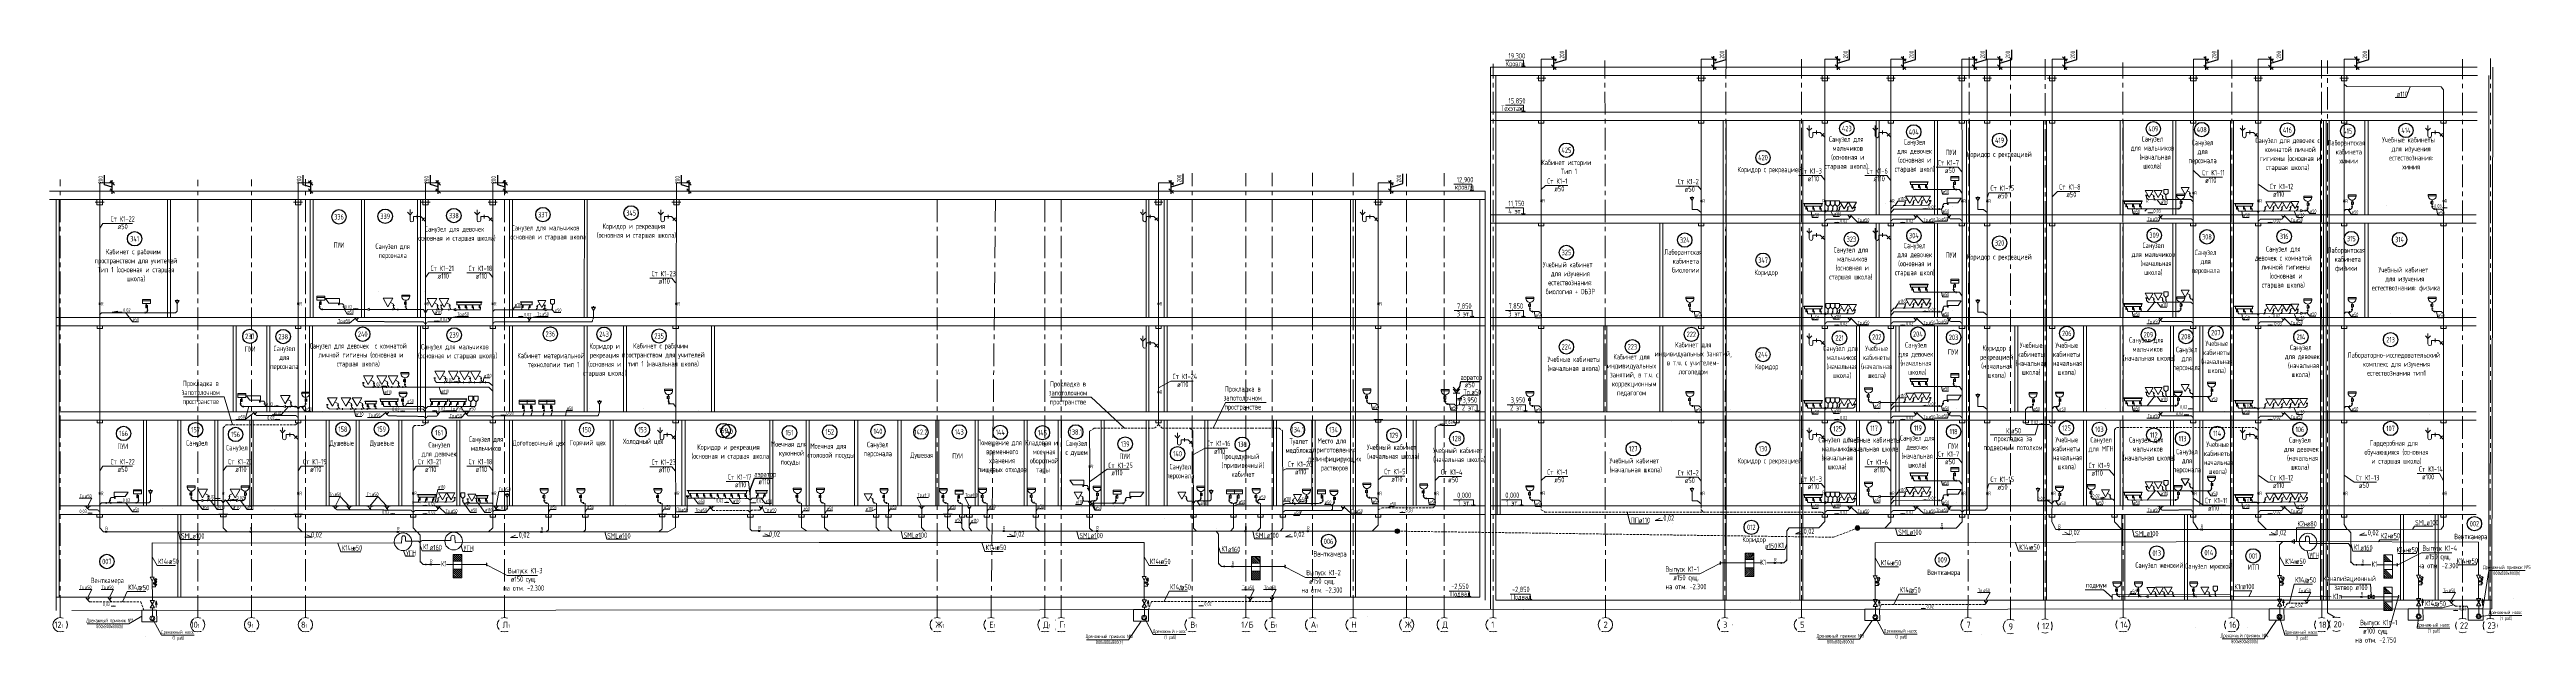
# Model space of a CAD drawing. Header units: millimetres. Extents: x -8689834 to 9419935, y -284943 to 166066.
# Drawn here: x -256738 to -118852, y -227480 to -194375 of the extents above; entities that cross this region are included whole.
import ezdxf
from ezdxf.enums import TextEntityAlignment as Align

# ---------------------------------------------------------------- set-up
doc = ezdxf.new("R2010")
doc.units = ezdxf.units.MM
doc.header["$MEASUREMENT"] = 0
for name, pattern in [('01_base$0$DASHED2', [0.375, 0.25, -0.125]), ('CENTER', [2, 1.25, -0.25, 0.25, -0.25]), ('gost5', [0.137795, 0.098425, -0.03937, 0, 0]), ('штриховая', [19.05, 12.7, -6.35])]:
    doc.linetypes.add(name, pattern=pattern)
doc.layers.get('0').update_dxf_attribs({"color": 250, "lineweight": 9})
for name, color, linetype in [('PDF _0', 7, 'Continuous'), ('PDF ___Text VK', 7, 'Continuous'), ('PDF __OBORUD', 1, 'Continuous'), ('PDF __Razmer VK', 7, 'Continuous'), ('PDF __ВК-Text VK', 7, 'Continuous'), ('PDF __ВК-Text В1', 7, 'Continuous'), ('PDF __ВК-В1', 5, 'Continuous'), ('PDF __ВК-В1-текст', 7, 'Continuous'), ('PDF __ВК-К3', 7, 'Continuous'), ('PDF __ВК-переход', 7, 'Continuous'), ('PDF __ВК-переход на SML', 3, 'Continuous'), ('PDF __ВК-питьевой фонтанчик', 7, 'Continuous'), ('PDF __ВК-противопожарные муфты', 1, 'Continuous'), ('PDF __ВК-размеры', 7, 'Continuous'), ('PDF __ВК-стены', 7, 'Continuous'), ('PDF __ВК-текст К2', 7, 'Continuous'), ('PDF __Дренажные насосы', 1, 'Continuous'), ('PDF __К14', 3, 'Continuous'), ('PDF __насос', 1, 'Continuous'), ('PDF __Переход', 7, 'Continuous'), ('PDF __Пескоуловитель', 7, 'Continuous'), ('PDF __Сантехника', 7, 'Continuous'), ('PDF _TEKSTBK', 7, 'Continuous'), ('PDF _надписи ВК', 7, 'Continuous'), ('АР_Кровля дорожки', 245, 'Continuous'), ('АР_Таблицы', 250, 'Continuous')]:
    doc.layers.add(name, color=color, linetype=linetype)
doc.layers.add('PDF __ВК-К1', color=7, linetype='Continuous', true_color=0xb80000)
doc.layers.add('PDF __ВК-К14н', color=190, linetype='Continuous', true_color=0x7f00ff)
for name, color, linetype, lineweight in [('АР_Маркер экспликации', 239, 'Continuous', 13), ('АР_Номер помещения', 1, 'Continuous', 25), ('АР_Оси', 195, 'Continuous', 9), ('АР_Оси размеры', 164, 'Continuous', 9), ('АР_Помещения_площадь', 19, 'Continuous', 9), ('ВК_канализация', 32, 'Continuous', 30)]:
    doc.layers.add(name, color=color, linetype=linetype, lineweight=lineweight)
doc.styles.add('ISOCPEUR', font='isocpeur.ttf', dxfattribs={"width": 0.7})
doc.styles.get("Standard").update_dxf_attribs({"font": 'isocpeur.ttf', "width": 0.7})
doc.styles.add('ГОСТ 2.304', font='isocpeur.ttf', dxfattribs={"width": 0.7})
doc.dimstyles.new('СПДС', dxfattribs={"dimscale": 100, "dimtxt": 2.5, "dimasz": 2.5, "dimexe": 1.5, "dimexo": 0, "dimgap": 1, "dimtad": 1, "dimdec": 0, "dimrnd": 1, "dimtxsty": 'ГОСТ 2.304', "dimblk": 'OBLIQUE', "dimcen": 2.5, "dimdle": 1.5, "dimadec": 0, "dimazin": 2, "dimtfac": 0.75, "dimtdec": 0, "dimtmove": 1, "dimatfit": 3, "dimfxl": 1, "dimtolj": 1, "dimarcsym": 1})

# ---------------------------------------------------------------- blocks, each defined once
blk = doc.blocks.new('*U2030')
at = {"layer": 'АР_Номер помещения', "color": 7}
blk.add_circle((-15720, 4793), 400, dxfattribs=at)
at = {"layer": 'АР_Помещения_площадь', "color": 7}
blk.add_line((-13545, 633), (-13545, 633), dxfattribs=at)
at = {"color": 7, "style": 'ISOCPEUR', "width": 0.7, "flags": 1}
blk.add_attdef('КАТЕГОРИЯ', (-499, -2092), '', height=250, dxfattribs=at)
at = {"layer": 'АР_Номер помещения', "color": 7, "style": 'ISOCPEUR', "width": 0.7}
blk.add_attdef('НОМЕР_ПОМЕЩЕНИЯ', text='', height=300, dxfattribs=at).set_placement((-15720, 4793), align=Align.MIDDLE_CENTER)
at = {"layer": 'АР_Помещения_площадь', "color": 7, "style": 'ISOCPEUR', "width": 0.7}
blk.add_attdef('ПЛОЩАДЬ_ПОМЕЩЕНИЯ', text='', height=200, dxfattribs=at).set_placement((-13540, 880), align=Align.MIDDLE_RIGHT)
at = {"layer": 'АР_Помещения_площадь', "color": 7, "lineweight": 30, "width": 0.7, "flags": 104}
blk.add_attdef('ИМЯ_ПОМЕЩЕНИЯ', text='', height=100, dxfattribs=at).set_placement((158, 1217), align=Align.MIDDLE_CENTER)
blk = doc.blocks.new('*U2034')
at = {"layer": 'АР_Номер помещения', "color": 7}
blk.add_circle((-15720, 4793), 400, dxfattribs=at)
at = {"layer": 'АР_Помещения_площадь', "color": 7}
blk.add_line((-13545, 633), (-13545, 633), dxfattribs=at)
at = {"color": 7, "style": 'ISOCPEUR', "width": 0.7, "flags": 1}
blk.add_attdef('КАТЕГОРИЯ', (-499, -2092), '', height=250, dxfattribs=at)
at = {"layer": 'АР_Номер помещения', "color": 7, "style": 'ISOCPEUR', "width": 0.7}
blk.add_attdef('НОМЕР_ПОМЕЩЕНИЯ', text='', height=300, dxfattribs=at).set_placement((-15720, 4793), align=Align.MIDDLE_CENTER)
at = {"layer": 'АР_Помещения_площадь', "color": 7, "style": 'ISOCPEUR', "width": 0.7}
blk.add_attdef('ПЛОЩАДЬ_ПОМЕЩЕНИЯ', text='', height=200, dxfattribs=at).set_placement((-13540, 880), align=Align.MIDDLE_RIGHT)
at = {"layer": 'АР_Помещения_площадь', "color": 7, "lineweight": 30, "width": 0.7, "flags": 104}
blk.add_attdef('ИМЯ_ПОМЕЩЕНИЯ', text='', height=100, dxfattribs=at).set_placement((158, 1217), align=Align.MIDDLE_CENTER)
blk = doc.blocks.new('*U2035')
at = {"layer": 'АР_Номер помещения', "color": 7}
blk.add_circle((-15720, 4793), 400, dxfattribs=at)
at = {"layer": 'АР_Помещения_площадь', "color": 7}
blk.add_line((-13545, 633), (-13545, 633), dxfattribs=at)
at = {"color": 7, "style": 'ISOCPEUR', "width": 0.7, "flags": 1}
blk.add_attdef('КАТЕГОРИЯ', (-499, -2092), '', height=250, dxfattribs=at)
at = {"layer": 'АР_Номер помещения', "color": 7, "style": 'ISOCPEUR', "width": 0.7}
blk.add_attdef('НОМЕР_ПОМЕЩЕНИЯ', text='', height=300, dxfattribs=at).set_placement((-15720, 4793), align=Align.MIDDLE_CENTER)
at = {"layer": 'АР_Помещения_площадь', "color": 7, "style": 'ISOCPEUR', "width": 0.7}
blk.add_attdef('ПЛОЩАДЬ_ПОМЕЩЕНИЯ', text='', height=200, dxfattribs=at).set_placement((-13540, 880), align=Align.MIDDLE_RIGHT)
at = {"layer": 'АР_Помещения_площадь', "color": 7, "lineweight": 30, "width": 0.7, "flags": 104}
blk.add_attdef('ИМЯ_ПОМЕЩЕНИЯ', text='', height=100, dxfattribs=at).set_placement((158, 1217), align=Align.MIDDLE_CENTER)
blk = doc.blocks.new('*U2027')
at = {"layer": 'АР_Номер помещения', "color": 7}
blk.add_circle((-15720, 4793), 400, dxfattribs=at)
at = {"layer": 'АР_Помещения_площадь', "color": 7}
blk.add_line((-13545, 633), (-13545, 633), dxfattribs=at)
at = {"color": 7, "style": 'ISOCPEUR', "width": 0.7, "flags": 1}
blk.add_attdef('КАТЕГОРИЯ', (-499, -2092), '', height=250, dxfattribs=at)
at = {"layer": 'АР_Номер помещения', "color": 7, "style": 'ISOCPEUR', "width": 0.7}
blk.add_attdef('НОМЕР_ПОМЕЩЕНИЯ', text='', height=300, dxfattribs=at).set_placement((-15720, 4793), align=Align.MIDDLE_CENTER)
at = {"layer": 'АР_Помещения_площадь', "color": 7, "style": 'ISOCPEUR', "width": 0.7}
blk.add_attdef('ПЛОЩАДЬ_ПОМЕЩЕНИЯ', text='', height=200, dxfattribs=at).set_placement((-13540, 880), align=Align.MIDDLE_RIGHT)
at = {"layer": 'АР_Помещения_площадь', "color": 7, "lineweight": 30, "width": 0.7, "flags": 104}
blk.add_attdef('ИМЯ_ПОМЕЩЕНИЯ', text='', height=100, dxfattribs=at).set_placement((158, 1217), align=Align.MIDDLE_CENTER)
blk = doc.blocks.new('*U2028')
at = {"layer": 'АР_Номер помещения', "color": 7}
blk.add_circle((-15720, 4793), 400, dxfattribs=at)
at = {"layer": 'АР_Помещения_площадь', "color": 7}
blk.add_line((-13545, 633), (-13545, 633), dxfattribs=at)
at = {"color": 7, "style": 'ISOCPEUR', "width": 0.7, "flags": 1}
blk.add_attdef('КАТЕГОРИЯ', (-499, -2092), '', height=250, dxfattribs=at)
at = {"layer": 'АР_Номер помещения', "color": 7, "style": 'ISOCPEUR', "width": 0.7}
blk.add_attdef('НОМЕР_ПОМЕЩЕНИЯ', text='', height=300, dxfattribs=at).set_placement((-15720, 4793), align=Align.MIDDLE_CENTER)
at = {"layer": 'АР_Помещения_площадь', "color": 7, "style": 'ISOCPEUR', "width": 0.7}
blk.add_attdef('ПЛОЩАДЬ_ПОМЕЩЕНИЯ', text='', height=200, dxfattribs=at).set_placement((-13540, 880), align=Align.MIDDLE_RIGHT)
at = {"layer": 'АР_Помещения_площадь', "color": 7, "lineweight": 30, "width": 0.7, "flags": 104}
blk.add_attdef('ИМЯ_ПОМЕЩЕНИЯ', text='', height=100, dxfattribs=at).set_placement((158, 1217), align=Align.MIDDLE_CENTER)
blk = doc.blocks.new('*U2029')
at = {"layer": 'АР_Номер помещения', "color": 7}
blk.add_circle((-15720, 4793), 400, dxfattribs=at)
at = {"layer": 'АР_Помещения_площадь', "color": 7}
blk.add_line((-13545, 633), (-13545, 633), dxfattribs=at)
at = {"color": 7, "style": 'ISOCPEUR', "width": 0.7, "flags": 1}
blk.add_attdef('КАТЕГОРИЯ', (-499, -2092), '', height=250, dxfattribs=at)
at = {"layer": 'АР_Номер помещения', "color": 7, "style": 'ISOCPEUR', "width": 0.7}
blk.add_attdef('НОМЕР_ПОМЕЩЕНИЯ', text='', height=300, dxfattribs=at).set_placement((-15720, 4793), align=Align.MIDDLE_CENTER)
at = {"layer": 'АР_Помещения_площадь', "color": 7, "style": 'ISOCPEUR', "width": 0.7}
blk.add_attdef('ПЛОЩАДЬ_ПОМЕЩЕНИЯ', text='', height=200, dxfattribs=at).set_placement((-13540, 880), align=Align.MIDDLE_RIGHT)
at = {"layer": 'АР_Помещения_площадь', "color": 7, "lineweight": 30, "width": 0.7, "flags": 104}
blk.add_attdef('ИМЯ_ПОМЕЩЕНИЯ', text='', height=100, dxfattribs=at).set_placement((158, 1217), align=Align.MIDDLE_CENTER)
blk = doc.blocks.new('*U2031')
at = {"layer": 'АР_Номер помещения', "color": 7}
blk.add_circle((-15720, 4793), 400, dxfattribs=at)
at = {"layer": 'АР_Помещения_площадь', "color": 7}
blk.add_line((-13545, 633), (-13545, 633), dxfattribs=at)
at = {"color": 7, "style": 'ISOCPEUR', "width": 0.7, "flags": 1}
blk.add_attdef('КАТЕГОРИЯ', (-499, -2092), '', height=250, dxfattribs=at)
at = {"layer": 'АР_Номер помещения', "color": 7, "style": 'ISOCPEUR', "width": 0.7}
blk.add_attdef('НОМЕР_ПОМЕЩЕНИЯ', text='', height=300, dxfattribs=at).set_placement((-15720, 4793), align=Align.MIDDLE_CENTER)
at = {"layer": 'АР_Помещения_площадь', "color": 7, "style": 'ISOCPEUR', "width": 0.7}
blk.add_attdef('ПЛОЩАДЬ_ПОМЕЩЕНИЯ', text='', height=200, dxfattribs=at).set_placement((-13540, 880), align=Align.MIDDLE_RIGHT)
at = {"layer": 'АР_Помещения_площадь', "color": 7, "lineweight": 30, "width": 0.7, "flags": 104}
blk.add_attdef('ИМЯ_ПОМЕЩЕНИЯ', text='', height=100, dxfattribs=at).set_placement((158, 1217), align=Align.MIDDLE_CENTER)
blk = doc.blocks.new('*U2032')
at = {"layer": 'АР_Номер помещения', "color": 7}
blk.add_circle((-15720, 4793), 400, dxfattribs=at)
at = {"layer": 'АР_Помещения_площадь', "color": 7}
blk.add_line((-13545, 633), (-13545, 633), dxfattribs=at)
at = {"color": 7, "style": 'ISOCPEUR', "width": 0.7, "flags": 1}
blk.add_attdef('КАТЕГОРИЯ', (-499, -2092), '', height=250, dxfattribs=at)
at = {"layer": 'АР_Номер помещения', "color": 7, "style": 'ISOCPEUR', "width": 0.7}
blk.add_attdef('НОМЕР_ПОМЕЩЕНИЯ', text='', height=300, dxfattribs=at).set_placement((-15720, 4793), align=Align.MIDDLE_CENTER)
at = {"layer": 'АР_Помещения_площадь', "color": 7, "style": 'ISOCPEUR', "width": 0.7}
blk.add_attdef('ПЛОЩАДЬ_ПОМЕЩЕНИЯ', text='', height=200, dxfattribs=at).set_placement((-13540, 880), align=Align.MIDDLE_RIGHT)
at = {"layer": 'АР_Помещения_площадь', "color": 7, "lineweight": 30, "width": 0.7, "flags": 104}
blk.add_attdef('ИМЯ_ПОМЕЩЕНИЯ', text='', height=100, dxfattribs=at).set_placement((158, 1217), align=Align.MIDDLE_CENTER)
blk = doc.blocks.new('*U2033')
at = {"layer": 'АР_Номер помещения', "color": 7}
blk.add_circle((-15720, 4793), 400, dxfattribs=at)
at = {"layer": 'АР_Помещения_площадь', "color": 7}
blk.add_line((-13545, 633), (-13545, 633), dxfattribs=at)
at = {"color": 7, "style": 'ISOCPEUR', "width": 0.7, "flags": 1}
blk.add_attdef('КАТЕГОРИЯ', (-499, -2092), '', height=250, dxfattribs=at)
at = {"layer": 'АР_Номер помещения', "color": 7, "style": 'ISOCPEUR', "width": 0.7}
blk.add_attdef('НОМЕР_ПОМЕЩЕНИЯ', text='', height=300, dxfattribs=at).set_placement((-15720, 4793), align=Align.MIDDLE_CENTER)
at = {"layer": 'АР_Помещения_площадь', "color": 7, "style": 'ISOCPEUR', "width": 0.7}
blk.add_attdef('ПЛОЩАДЬ_ПОМЕЩЕНИЯ', text='', height=200, dxfattribs=at).set_placement((-13540, 880), align=Align.MIDDLE_RIGHT)
at = {"layer": 'АР_Помещения_площадь', "color": 7, "lineweight": 30, "width": 0.7, "flags": 104}
blk.add_attdef('ИМЯ_ПОМЕЩЕНИЯ', text='', height=100, dxfattribs=at).set_placement((158, 1217), align=Align.MIDDLE_CENTER)
blk = doc.blocks.new('*U2014')
at = {"layer": 'АР_Номер помещения', "color": 7}
blk.add_circle((-15720, 4793), 400, dxfattribs=at)
at = {"layer": 'АР_Помещения_площадь', "color": 7}
blk.add_line((-13545, 633), (-13545, 633), dxfattribs=at)
at = {"color": 7, "style": 'ISOCPEUR', "width": 0.7, "flags": 1}
blk.add_attdef('КАТЕГОРИЯ', (-499, -2092), '', height=250, dxfattribs=at)
at = {"layer": 'АР_Номер помещения', "color": 7, "style": 'ISOCPEUR', "width": 0.7}
blk.add_attdef('НОМЕР_ПОМЕЩЕНИЯ', text='', height=300, dxfattribs=at).set_placement((-15720, 4793), align=Align.MIDDLE_CENTER)
at = {"layer": 'АР_Помещения_площадь', "color": 7, "style": 'ISOCPEUR', "width": 0.7}
blk.add_attdef('ПЛОЩАДЬ_ПОМЕЩЕНИЯ', text='', height=200, dxfattribs=at).set_placement((-13540, 880), align=Align.MIDDLE_RIGHT)
at = {"layer": 'АР_Помещения_площадь', "color": 7, "lineweight": 30, "width": 0.7, "flags": 104}
blk.add_attdef('ИМЯ_ПОМЕЩЕНИЯ', text='', height=100, dxfattribs=at).set_placement((158, 1217), align=Align.MIDDLE_CENTER)
blk = doc.blocks.new('*U2015')
at = {"layer": 'АР_Номер помещения', "color": 7}
blk.add_circle((-15720, 4793), 400, dxfattribs=at)
at = {"layer": 'АР_Помещения_площадь', "color": 7}
blk.add_line((-13545, 633), (-13545, 633), dxfattribs=at)
at = {"color": 7, "style": 'ISOCPEUR', "width": 0.7, "flags": 1}
blk.add_attdef('КАТЕГОРИЯ', (-499, -2092), '', height=250, dxfattribs=at)
at = {"layer": 'АР_Номер помещения', "color": 7, "style": 'ISOCPEUR', "width": 0.7}
blk.add_attdef('НОМЕР_ПОМЕЩЕНИЯ', text='', height=300, dxfattribs=at).set_placement((-15720, 4793), align=Align.MIDDLE_CENTER)
at = {"layer": 'АР_Помещения_площадь', "color": 7, "style": 'ISOCPEUR', "width": 0.7}
blk.add_attdef('ПЛОЩАДЬ_ПОМЕЩЕНИЯ', text='', height=200, dxfattribs=at).set_placement((-13540, 880), align=Align.MIDDLE_RIGHT)
at = {"layer": 'АР_Помещения_площадь', "color": 7, "lineweight": 30, "width": 0.7, "flags": 104}
blk.add_attdef('ИМЯ_ПОМЕЩЕНИЯ', text='', height=100, dxfattribs=at).set_placement((158, 1217), align=Align.MIDDLE_CENTER)
blk = doc.blocks.new('*U2016')
at = {"layer": 'АР_Номер помещения', "color": 7}
blk.add_circle((-15720, 4793), 400, dxfattribs=at)
at = {"layer": 'АР_Помещения_площадь', "color": 7}
blk.add_line((-13545, 633), (-13545, 633), dxfattribs=at)
at = {"color": 7, "style": 'ISOCPEUR', "width": 0.7, "flags": 1}
blk.add_attdef('КАТЕГОРИЯ', (-499, -2092), '', height=250, dxfattribs=at)
at = {"layer": 'АР_Номер помещения', "color": 7, "style": 'ISOCPEUR', "width": 0.7}
blk.add_attdef('НОМЕР_ПОМЕЩЕНИЯ', text='', height=300, dxfattribs=at).set_placement((-15720, 4793), align=Align.MIDDLE_CENTER)
at = {"layer": 'АР_Помещения_площадь', "color": 7, "style": 'ISOCPEUR', "width": 0.7}
blk.add_attdef('ПЛОЩАДЬ_ПОМЕЩЕНИЯ', text='', height=200, dxfattribs=at).set_placement((-13540, 880), align=Align.MIDDLE_RIGHT)
at = {"layer": 'АР_Помещения_площадь', "color": 7, "lineweight": 30, "width": 0.7, "flags": 104}
blk.add_attdef('ИМЯ_ПОМЕЩЕНИЯ', text='', height=100, dxfattribs=at).set_placement((158, 1217), align=Align.MIDDLE_CENTER)
blk = doc.blocks.new('*U2020')
at = {"layer": 'АР_Номер помещения', "color": 7}
blk.add_circle((-15720, 4793), 400, dxfattribs=at)
at = {"layer": 'АР_Помещения_площадь', "color": 7}
blk.add_line((-13545, 633), (-13545, 633), dxfattribs=at)
at = {"color": 7, "style": 'ISOCPEUR', "width": 0.7, "flags": 1}
blk.add_attdef('КАТЕГОРИЯ', (-499, -2092), '', height=250, dxfattribs=at)
at = {"layer": 'АР_Номер помещения', "color": 7, "style": 'ISOCPEUR', "width": 0.7}
blk.add_attdef('НОМЕР_ПОМЕЩЕНИЯ', text='', height=300, dxfattribs=at).set_placement((-15720, 4793), align=Align.MIDDLE_CENTER)
at = {"layer": 'АР_Помещения_площадь', "color": 7, "style": 'ISOCPEUR', "width": 0.7}
blk.add_attdef('ПЛОЩАДЬ_ПОМЕЩЕНИЯ', text='', height=200, dxfattribs=at).set_placement((-13540, 880), align=Align.MIDDLE_RIGHT)
at = {"layer": 'АР_Помещения_площадь', "color": 7, "lineweight": 30, "width": 0.7, "flags": 104}
blk.add_attdef('ИМЯ_ПОМЕЩЕНИЯ', text='', height=100, dxfattribs=at).set_placement((158, 1217), align=Align.MIDDLE_CENTER)
blk = doc.blocks.new('*U2021')
at = {"layer": 'АР_Номер помещения', "color": 7}
blk.add_circle((-15720, 4793), 400, dxfattribs=at)
at = {"layer": 'АР_Помещения_площадь', "color": 7}
blk.add_line((-13545, 633), (-13545, 633), dxfattribs=at)
at = {"color": 7, "style": 'ISOCPEUR', "width": 0.7, "flags": 1}
blk.add_attdef('КАТЕГОРИЯ', (-499, -2092), '', height=250, dxfattribs=at)
at = {"layer": 'АР_Номер помещения', "color": 7, "style": 'ISOCPEUR', "width": 0.7}
blk.add_attdef('НОМЕР_ПОМЕЩЕНИЯ', text='', height=300, dxfattribs=at).set_placement((-15720, 4793), align=Align.MIDDLE_CENTER)
at = {"layer": 'АР_Помещения_площадь', "color": 7, "style": 'ISOCPEUR', "width": 0.7}
blk.add_attdef('ПЛОЩАДЬ_ПОМЕЩЕНИЯ', text='', height=200, dxfattribs=at).set_placement((-13540, 880), align=Align.MIDDLE_RIGHT)
at = {"layer": 'АР_Помещения_площадь', "color": 7, "lineweight": 30, "width": 0.7, "flags": 104}
blk.add_attdef('ИМЯ_ПОМЕЩЕНИЯ', text='', height=100, dxfattribs=at).set_placement((158, 1217), align=Align.MIDDLE_CENTER)
blk = doc.blocks.new('*U2022')
at = {"layer": 'АР_Номер помещения', "color": 7}
blk.add_circle((-15720, 4793), 400, dxfattribs=at)
at = {"layer": 'АР_Помещения_площадь', "color": 7}
blk.add_line((-13545, 633), (-13545, 633), dxfattribs=at)
at = {"color": 7, "style": 'ISOCPEUR', "width": 0.7, "flags": 1}
blk.add_attdef('КАТЕГОРИЯ', (-499, -2092), '', height=250, dxfattribs=at)
at = {"layer": 'АР_Номер помещения', "color": 7, "style": 'ISOCPEUR', "width": 0.7}
blk.add_attdef('НОМЕР_ПОМЕЩЕНИЯ', text='', height=300, dxfattribs=at).set_placement((-15720, 4793), align=Align.MIDDLE_CENTER)
at = {"layer": 'АР_Помещения_площадь', "color": 7, "style": 'ISOCPEUR', "width": 0.7}
blk.add_attdef('ПЛОЩАДЬ_ПОМЕЩЕНИЯ', text='', height=200, dxfattribs=at).set_placement((-13540, 880), align=Align.MIDDLE_RIGHT)
at = {"layer": 'АР_Помещения_площадь', "color": 7, "lineweight": 30, "width": 0.7, "flags": 104}
blk.add_attdef('ИМЯ_ПОМЕЩЕНИЯ', text='', height=100, dxfattribs=at).set_placement((158, 1217), align=Align.MIDDLE_CENTER)
blk = doc.blocks.new('*U2023')
at = {"layer": 'АР_Номер помещения', "color": 7}
blk.add_circle((-15720, 4793), 400, dxfattribs=at)
at = {"layer": 'АР_Помещения_площадь', "color": 7}
blk.add_line((-13545, 633), (-13545, 633), dxfattribs=at)
at = {"color": 7, "style": 'ISOCPEUR', "width": 0.7, "flags": 1}
blk.add_attdef('КАТЕГОРИЯ', (-499, -2092), '', height=250, dxfattribs=at)
at = {"layer": 'АР_Номер помещения', "color": 7, "style": 'ISOCPEUR', "width": 0.7}
blk.add_attdef('НОМЕР_ПОМЕЩЕНИЯ', text='', height=300, dxfattribs=at).set_placement((-15720, 4793), align=Align.MIDDLE_CENTER)
at = {"layer": 'АР_Помещения_площадь', "color": 7, "style": 'ISOCPEUR', "width": 0.7}
blk.add_attdef('ПЛОЩАДЬ_ПОМЕЩЕНИЯ', text='', height=200, dxfattribs=at).set_placement((-13540, 880), align=Align.MIDDLE_RIGHT)
at = {"layer": 'АР_Помещения_площадь', "color": 7, "lineweight": 30, "width": 0.7, "flags": 104}
blk.add_attdef('ИМЯ_ПОМЕЩЕНИЯ', text='', height=100, dxfattribs=at).set_placement((158, 1217), align=Align.MIDDLE_CENTER)
blk = doc.blocks.new('*U2017')
at = {"layer": 'АР_Номер помещения', "color": 7}
blk.add_circle((-15720, 4793), 400, dxfattribs=at)
at = {"layer": 'АР_Помещения_площадь', "color": 7}
blk.add_line((-13545, 633), (-13545, 633), dxfattribs=at)
at = {"color": 7, "style": 'ISOCPEUR', "width": 0.7, "flags": 1}
blk.add_attdef('КАТЕГОРИЯ', (-499, -2092), '', height=250, dxfattribs=at)
at = {"layer": 'АР_Номер помещения', "color": 7, "style": 'ISOCPEUR', "width": 0.7}
blk.add_attdef('НОМЕР_ПОМЕЩЕНИЯ', text='', height=300, dxfattribs=at).set_placement((-15720, 4793), align=Align.MIDDLE_CENTER)
at = {"layer": 'АР_Помещения_площадь', "color": 7, "style": 'ISOCPEUR', "width": 0.7}
blk.add_attdef('ПЛОЩАДЬ_ПОМЕЩЕНИЯ', text='', height=200, dxfattribs=at).set_placement((-13540, 880), align=Align.MIDDLE_RIGHT)
at = {"layer": 'АР_Помещения_площадь', "color": 7, "lineweight": 30, "width": 0.7, "flags": 104}
blk.add_attdef('ИМЯ_ПОМЕЩЕНИЯ', text='', height=100, dxfattribs=at).set_placement((158, 1217), align=Align.MIDDLE_CENTER)
blk = doc.blocks.new('*U2018')
at = {"layer": 'АР_Номер помещения', "color": 7}
blk.add_circle((-15720, 4793), 400, dxfattribs=at)
at = {"layer": 'АР_Помещения_площадь', "color": 7}
blk.add_line((-13545, 633), (-13545, 633), dxfattribs=at)
at = {"color": 7, "style": 'ISOCPEUR', "width": 0.7, "flags": 1}
blk.add_attdef('КАТЕГОРИЯ', (-499, -2092), '', height=250, dxfattribs=at)
at = {"layer": 'АР_Номер помещения', "color": 7, "style": 'ISOCPEUR', "width": 0.7}
blk.add_attdef('НОМЕР_ПОМЕЩЕНИЯ', text='', height=300, dxfattribs=at).set_placement((-15720, 4793), align=Align.MIDDLE_CENTER)
at = {"layer": 'АР_Помещения_площадь', "color": 7, "style": 'ISOCPEUR', "width": 0.7}
blk.add_attdef('ПЛОЩАДЬ_ПОМЕЩЕНИЯ', text='', height=200, dxfattribs=at).set_placement((-13540, 880), align=Align.MIDDLE_RIGHT)
at = {"layer": 'АР_Помещения_площадь', "color": 7, "lineweight": 30, "width": 0.7, "flags": 104}
blk.add_attdef('ИМЯ_ПОМЕЩЕНИЯ', text='', height=100, dxfattribs=at).set_placement((158, 1217), align=Align.MIDDLE_CENTER)
blk = doc.blocks.new('*U2019')
at = {"layer": 'АР_Номер помещения', "color": 7}
blk.add_circle((-15720, 4793), 400, dxfattribs=at)
at = {"layer": 'АР_Помещения_площадь', "color": 7}
blk.add_line((-13545, 633), (-13545, 633), dxfattribs=at)
at = {"color": 7, "style": 'ISOCPEUR', "width": 0.7, "flags": 1}
blk.add_attdef('КАТЕГОРИЯ', (-499, -2092), '', height=250, dxfattribs=at)
at = {"layer": 'АР_Номер помещения', "color": 7, "style": 'ISOCPEUR', "width": 0.7}
blk.add_attdef('НОМЕР_ПОМЕЩЕНИЯ', text='', height=300, dxfattribs=at).set_placement((-15720, 4793), align=Align.MIDDLE_CENTER)
at = {"layer": 'АР_Помещения_площадь', "color": 7, "style": 'ISOCPEUR', "width": 0.7}
blk.add_attdef('ПЛОЩАДЬ_ПОМЕЩЕНИЯ', text='', height=200, dxfattribs=at).set_placement((-13540, 880), align=Align.MIDDLE_RIGHT)
at = {"layer": 'АР_Помещения_площадь', "color": 7, "lineweight": 30, "width": 0.7, "flags": 104}
blk.add_attdef('ИМЯ_ПОМЕЩЕНИЯ', text='', height=100, dxfattribs=at).set_placement((158, 1217), align=Align.MIDDLE_CENTER)
blk = doc.blocks.new('*U2024')
at = {"layer": 'АР_Номер помещения', "color": 7}
blk.add_circle((-15720, 4793), 400, dxfattribs=at)
at = {"layer": 'АР_Помещения_площадь', "color": 7}
blk.add_line((-13545, 633), (-13545, 633), dxfattribs=at)
at = {"color": 7, "style": 'ISOCPEUR', "width": 0.7, "flags": 1}
blk.add_attdef('КАТЕГОРИЯ', (-499, -2092), '', height=250, dxfattribs=at)
at = {"layer": 'АР_Номер помещения', "color": 7, "style": 'ISOCPEUR', "width": 0.7}
blk.add_attdef('НОМЕР_ПОМЕЩЕНИЯ', text='', height=300, dxfattribs=at).set_placement((-15720, 4793), align=Align.MIDDLE_CENTER)
at = {"layer": 'АР_Помещения_площадь', "color": 7, "style": 'ISOCPEUR', "width": 0.7}
blk.add_attdef('ПЛОЩАДЬ_ПОМЕЩЕНИЯ', text='', height=200, dxfattribs=at).set_placement((-13540, 880), align=Align.MIDDLE_RIGHT)
at = {"layer": 'АР_Помещения_площадь', "color": 7, "lineweight": 30, "width": 0.7, "flags": 104}
blk.add_attdef('ИМЯ_ПОМЕЩЕНИЯ', text='', height=100, dxfattribs=at).set_placement((158, 1217), align=Align.MIDDLE_CENTER)
blk = doc.blocks.new('*U2025')
at = {"layer": 'АР_Номер помещения', "color": 7}
blk.add_circle((-15720, 4793), 400, dxfattribs=at)
at = {"layer": 'АР_Помещения_площадь', "color": 7}
blk.add_line((-13545, 633), (-13545, 633), dxfattribs=at)
at = {"color": 7, "style": 'ISOCPEUR', "width": 0.7, "flags": 1}
blk.add_attdef('КАТЕГОРИЯ', (-499, -2092), '', height=250, dxfattribs=at)
at = {"layer": 'АР_Номер помещения', "color": 7, "style": 'ISOCPEUR', "width": 0.7}
blk.add_attdef('НОМЕР_ПОМЕЩЕНИЯ', text='', height=300, dxfattribs=at).set_placement((-15720, 4793), align=Align.MIDDLE_CENTER)
at = {"layer": 'АР_Помещения_площадь', "color": 7, "style": 'ISOCPEUR', "width": 0.7}
blk.add_attdef('ПЛОЩАДЬ_ПОМЕЩЕНИЯ', text='', height=200, dxfattribs=at).set_placement((-13540, 880), align=Align.MIDDLE_RIGHT)
at = {"layer": 'АР_Помещения_площадь', "color": 7, "lineweight": 30, "width": 0.7, "flags": 104}
blk.add_attdef('ИМЯ_ПОМЕЩЕНИЯ', text='', height=100, dxfattribs=at).set_placement((158, 1217), align=Align.MIDDLE_CENTER)
blk = doc.blocks.new('*U2026')
at = {"layer": 'АР_Номер помещения', "color": 7}
blk.add_circle((-15720, 4793), 400, dxfattribs=at)
at = {"layer": 'АР_Помещения_площадь', "color": 7}
blk.add_line((-13545, 633), (-13545, 633), dxfattribs=at)
at = {"color": 7, "style": 'ISOCPEUR', "width": 0.7, "flags": 1}
blk.add_attdef('КАТЕГОРИЯ', (-499, -2092), '', height=250, dxfattribs=at)
at = {"layer": 'АР_Номер помещения', "color": 7, "style": 'ISOCPEUR', "width": 0.7}
blk.add_attdef('НОМЕР_ПОМЕЩЕНИЯ', text='', height=300, dxfattribs=at).set_placement((-15720, 4793), align=Align.MIDDLE_CENTER)
at = {"layer": 'АР_Помещения_площадь', "color": 7, "style": 'ISOCPEUR', "width": 0.7}
blk.add_attdef('ПЛОЩАДЬ_ПОМЕЩЕНИЯ', text='', height=200, dxfattribs=at).set_placement((-13540, 880), align=Align.MIDDLE_RIGHT)
at = {"layer": 'АР_Помещения_площадь', "color": 7, "lineweight": 30, "width": 0.7, "flags": 104}
blk.add_attdef('ИМЯ_ПОМЕЩЕНИЯ', text='', height=100, dxfattribs=at).set_placement((158, 1217), align=Align.MIDDLE_CENTER)
blk = doc.blocks.new('*U2010')
at = {"layer": 'АР_Номер помещения', "color": 7}
blk.add_circle((-15720, 4793), 400, dxfattribs=at)
at = {"layer": 'АР_Помещения_площадь', "color": 7}
blk.add_line((-13545, 633), (-13545, 633), dxfattribs=at)
at = {"color": 7, "style": 'ISOCPEUR', "width": 0.7, "flags": 1}
blk.add_attdef('КАТЕГОРИЯ', (-499, -2092), '', height=250, dxfattribs=at)
at = {"layer": 'АР_Номер помещения', "color": 7, "style": 'ISOCPEUR', "width": 0.7}
blk.add_attdef('НОМЕР_ПОМЕЩЕНИЯ', text='', height=300, dxfattribs=at).set_placement((-15720, 4793), align=Align.MIDDLE_CENTER)
at = {"layer": 'АР_Помещения_площадь', "color": 7, "style": 'ISOCPEUR', "width": 0.7}
blk.add_attdef('ПЛОЩАДЬ_ПОМЕЩЕНИЯ', text='', height=200, dxfattribs=at).set_placement((-13540, 880), align=Align.MIDDLE_RIGHT)
at = {"layer": 'АР_Помещения_площадь', "color": 7, "lineweight": 30, "width": 0.7, "flags": 104}
blk.add_attdef('ИМЯ_ПОМЕЩЕНИЯ', text='', height=100, dxfattribs=at).set_placement((158, 1217), align=Align.MIDDLE_CENTER)
blk = doc.blocks.new('*U2011')
at = {"layer": 'АР_Номер помещения', "color": 7}
blk.add_circle((-15720, 4793), 400, dxfattribs=at)
at = {"layer": 'АР_Помещения_площадь', "color": 7}
blk.add_line((-13545, 633), (-13545, 633), dxfattribs=at)
at = {"color": 7, "style": 'ISOCPEUR', "width": 0.7, "flags": 1}
blk.add_attdef('КАТЕГОРИЯ', (-499, -2092), '', height=250, dxfattribs=at)
at = {"layer": 'АР_Номер помещения', "color": 7, "style": 'ISOCPEUR', "width": 0.7}
blk.add_attdef('НОМЕР_ПОМЕЩЕНИЯ', text='', height=300, dxfattribs=at).set_placement((-15720, 4793), align=Align.MIDDLE_CENTER)
at = {"layer": 'АР_Помещения_площадь', "color": 7, "style": 'ISOCPEUR', "width": 0.7}
blk.add_attdef('ПЛОЩАДЬ_ПОМЕЩЕНИЯ', text='', height=200, dxfattribs=at).set_placement((-13540, 880), align=Align.MIDDLE_RIGHT)
at = {"layer": 'АР_Помещения_площадь', "color": 7, "lineweight": 30, "width": 0.7, "flags": 104}
blk.add_attdef('ИМЯ_ПОМЕЩЕНИЯ', text='', height=100, dxfattribs=at).set_placement((158, 1217), align=Align.MIDDLE_CENTER)
blk = doc.blocks.new('*U2012')
at = {"layer": 'АР_Номер помещения', "color": 7}
blk.add_circle((-15720, 4793), 400, dxfattribs=at)
at = {"layer": 'АР_Помещения_площадь', "color": 7}
blk.add_line((-13545, 633), (-13545, 633), dxfattribs=at)
at = {"color": 7, "style": 'ISOCPEUR', "width": 0.7, "flags": 1}
blk.add_attdef('КАТЕГОРИЯ', (-499, -2092), '', height=250, dxfattribs=at)
at = {"layer": 'АР_Номер помещения', "color": 7, "style": 'ISOCPEUR', "width": 0.7}
blk.add_attdef('НОМЕР_ПОМЕЩЕНИЯ', text='', height=300, dxfattribs=at).set_placement((-15720, 4793), align=Align.MIDDLE_CENTER)
at = {"layer": 'АР_Помещения_площадь', "color": 7, "style": 'ISOCPEUR', "width": 0.7}
blk.add_attdef('ПЛОЩАДЬ_ПОМЕЩЕНИЯ', text='', height=200, dxfattribs=at).set_placement((-13540, 880), align=Align.MIDDLE_RIGHT)
at = {"layer": 'АР_Помещения_площадь', "color": 7, "lineweight": 30, "width": 0.7, "flags": 104}
blk.add_attdef('ИМЯ_ПОМЕЩЕНИЯ', text='', height=100, dxfattribs=at).set_placement((158, 1217), align=Align.MIDDLE_CENTER)
blk = doc.blocks.new('*U2013')
at = {"layer": 'АР_Номер помещения', "color": 7}
blk.add_circle((-15720, 4793), 400, dxfattribs=at)
at = {"layer": 'АР_Помещения_площадь', "color": 7}
blk.add_line((-13545, 633), (-13545, 633), dxfattribs=at)
at = {"color": 7, "style": 'ISOCPEUR', "width": 0.7, "flags": 1}
blk.add_attdef('КАТЕГОРИЯ', (-499, -2092), '', height=250, dxfattribs=at)
at = {"layer": 'АР_Номер помещения', "color": 7, "style": 'ISOCPEUR', "width": 0.7}
blk.add_attdef('НОМЕР_ПОМЕЩЕНИЯ', text='', height=300, dxfattribs=at).set_placement((-15720, 4793), align=Align.MIDDLE_CENTER)
at = {"layer": 'АР_Помещения_площадь', "color": 7, "style": 'ISOCPEUR', "width": 0.7}
blk.add_attdef('ПЛОЩАДЬ_ПОМЕЩЕНИЯ', text='', height=200, dxfattribs=at).set_placement((-13540, 880), align=Align.MIDDLE_RIGHT)
at = {"layer": 'АР_Помещения_площадь', "color": 7, "lineweight": 30, "width": 0.7, "flags": 104}
blk.add_attdef('ИМЯ_ПОМЕЩЕНИЯ', text='', height=100, dxfattribs=at).set_placement((158, 1217), align=Align.MIDDLE_CENTER)
blk = doc.blocks.new('*U2007')
at = {"layer": 'АР_Номер помещения', "color": 7}
blk.add_circle((-15720, 4793), 400, dxfattribs=at)
at = {"layer": 'АР_Помещения_площадь', "color": 7}
blk.add_line((-13545, 633), (-13545, 633), dxfattribs=at)
at = {"color": 7, "style": 'ISOCPEUR', "width": 0.7, "flags": 1}
blk.add_attdef('КАТЕГОРИЯ', (-499, -2092), '', height=250, dxfattribs=at)
at = {"layer": 'АР_Номер помещения', "color": 7, "style": 'ISOCPEUR', "width": 0.7}
blk.add_attdef('НОМЕР_ПОМЕЩЕНИЯ', text='', height=300, dxfattribs=at).set_placement((-15720, 4793), align=Align.MIDDLE_CENTER)
at = {"layer": 'АР_Помещения_площадь', "color": 7, "style": 'ISOCPEUR', "width": 0.7}
blk.add_attdef('ПЛОЩАДЬ_ПОМЕЩЕНИЯ', text='', height=200, dxfattribs=at).set_placement((-13540, 880), align=Align.MIDDLE_RIGHT)
at = {"layer": 'АР_Помещения_площадь', "color": 7, "lineweight": 30, "width": 0.7, "flags": 104}
blk.add_attdef('ИМЯ_ПОМЕЩЕНИЯ', text='', height=100, dxfattribs=at).set_placement((158, 1217), align=Align.MIDDLE_CENTER)
blk = doc.blocks.new('*U2008')
at = {"layer": 'АР_Номер помещения', "color": 7}
blk.add_circle((-15720, 4793), 400, dxfattribs=at)
at = {"layer": 'АР_Помещения_площадь', "color": 7}
blk.add_line((-13545, 633), (-13545, 633), dxfattribs=at)
at = {"color": 7, "style": 'ISOCPEUR', "width": 0.7, "flags": 1}
blk.add_attdef('КАТЕГОРИЯ', (-499, -2092), '', height=250, dxfattribs=at)
at = {"layer": 'АР_Номер помещения', "color": 7, "style": 'ISOCPEUR', "width": 0.7}
blk.add_attdef('НОМЕР_ПОМЕЩЕНИЯ', text='', height=300, dxfattribs=at).set_placement((-15720, 4793), align=Align.MIDDLE_CENTER)
at = {"layer": 'АР_Помещения_площадь', "color": 7, "style": 'ISOCPEUR', "width": 0.7}
blk.add_attdef('ПЛОЩАДЬ_ПОМЕЩЕНИЯ', text='', height=200, dxfattribs=at).set_placement((-13540, 880), align=Align.MIDDLE_RIGHT)
at = {"layer": 'АР_Помещения_площадь', "color": 7, "lineweight": 30, "width": 0.7, "flags": 104}
blk.add_attdef('ИМЯ_ПОМЕЩЕНИЯ', text='', height=100, dxfattribs=at).set_placement((158, 1217), align=Align.MIDDLE_CENTER)
blk = doc.blocks.new('*U2009')
at = {"layer": 'АР_Номер помещения', "color": 7}
blk.add_circle((-15720, 4793), 400, dxfattribs=at)
at = {"layer": 'АР_Помещения_площадь', "color": 7}
blk.add_line((-13545, 633), (-13545, 633), dxfattribs=at)
at = {"color": 7, "style": 'ISOCPEUR', "width": 0.7, "flags": 1}
blk.add_attdef('КАТЕГОРИЯ', (-499, -2092), '', height=250, dxfattribs=at)
at = {"layer": 'АР_Номер помещения', "color": 7, "style": 'ISOCPEUR', "width": 0.7}
blk.add_attdef('НОМЕР_ПОМЕЩЕНИЯ', text='', height=300, dxfattribs=at).set_placement((-15720, 4793), align=Align.MIDDLE_CENTER)
at = {"layer": 'АР_Помещения_площадь', "color": 7, "style": 'ISOCPEUR', "width": 0.7}
blk.add_attdef('ПЛОЩАДЬ_ПОМЕЩЕНИЯ', text='', height=200, dxfattribs=at).set_placement((-13540, 880), align=Align.MIDDLE_RIGHT)
at = {"layer": 'АР_Помещения_площадь', "color": 7, "lineweight": 30, "width": 0.7, "flags": 104}
blk.add_attdef('ИМЯ_ПОМЕЩЕНИЯ', text='', height=100, dxfattribs=at).set_placement((158, 1217), align=Align.MIDDLE_CENTER)
blk = doc.blocks.new('*U2004')
at = {"layer": 'АР_Номер помещения', "color": 7}
blk.add_circle((-15720, 4793), 400, dxfattribs=at)
at = {"layer": 'АР_Помещения_площадь', "color": 7}
blk.add_line((-13545, 633), (-13545, 633), dxfattribs=at)
at = {"color": 7, "style": 'ISOCPEUR', "width": 0.7, "flags": 1}
blk.add_attdef('КАТЕГОРИЯ', (-499, -2092), '', height=250, dxfattribs=at)
at = {"layer": 'АР_Номер помещения', "color": 7, "style": 'ISOCPEUR', "width": 0.7}
blk.add_attdef('НОМЕР_ПОМЕЩЕНИЯ', text='', height=300, dxfattribs=at).set_placement((-15720, 4793), align=Align.MIDDLE_CENTER)
at = {"layer": 'АР_Помещения_площадь', "color": 7, "style": 'ISOCPEUR', "width": 0.7}
blk.add_attdef('ПЛОЩАДЬ_ПОМЕЩЕНИЯ', text='', height=200, dxfattribs=at).set_placement((-13540, 880), align=Align.MIDDLE_RIGHT)
at = {"layer": 'АР_Помещения_площадь', "color": 7, "lineweight": 30, "width": 0.7, "flags": 104}
blk.add_attdef('ИМЯ_ПОМЕЩЕНИЯ', text='', height=100, dxfattribs=at).set_placement((158, 1217), align=Align.MIDDLE_CENTER)
blk = doc.blocks.new('*U2005')
at = {"layer": 'АР_Номер помещения', "color": 7}
blk.add_circle((-15720, 4793), 400, dxfattribs=at)
at = {"layer": 'АР_Помещения_площадь', "color": 7}
blk.add_line((-13545, 633), (-13545, 633), dxfattribs=at)
at = {"color": 7, "style": 'ISOCPEUR', "width": 0.7, "flags": 1}
blk.add_attdef('КАТЕГОРИЯ', (-499, -2092), '', height=250, dxfattribs=at)
at = {"layer": 'АР_Номер помещения', "color": 7, "style": 'ISOCPEUR', "width": 0.7}
blk.add_attdef('НОМЕР_ПОМЕЩЕНИЯ', text='', height=300, dxfattribs=at).set_placement((-15720, 4793), align=Align.MIDDLE_CENTER)
at = {"layer": 'АР_Помещения_площадь', "color": 7, "style": 'ISOCPEUR', "width": 0.7}
blk.add_attdef('ПЛОЩАДЬ_ПОМЕЩЕНИЯ', text='', height=200, dxfattribs=at).set_placement((-13540, 880), align=Align.MIDDLE_RIGHT)
at = {"layer": 'АР_Помещения_площадь', "color": 7, "lineweight": 30, "width": 0.7, "flags": 104}
blk.add_attdef('ИМЯ_ПОМЕЩЕНИЯ', text='', height=100, dxfattribs=at).set_placement((158, 1217), align=Align.MIDDLE_CENTER)
blk = doc.blocks.new('*U2006')
at = {"layer": 'АР_Номер помещения', "color": 7}
blk.add_circle((-15720, 4793), 400, dxfattribs=at)
at = {"layer": 'АР_Помещения_площадь', "color": 7}
blk.add_line((-13545, 633), (-13545, 633), dxfattribs=at)
at = {"color": 7, "style": 'ISOCPEUR', "width": 0.7, "flags": 1}
blk.add_attdef('КАТЕГОРИЯ', (-499, -2092), '', height=250, dxfattribs=at)
at = {"layer": 'АР_Номер помещения', "color": 7, "style": 'ISOCPEUR', "width": 0.7}
blk.add_attdef('НОМЕР_ПОМЕЩЕНИЯ', text='', height=300, dxfattribs=at).set_placement((-15720, 4793), align=Align.MIDDLE_CENTER)
at = {"layer": 'АР_Помещения_площадь', "color": 7, "style": 'ISOCPEUR', "width": 0.7}
blk.add_attdef('ПЛОЩАДЬ_ПОМЕЩЕНИЯ', text='', height=200, dxfattribs=at).set_placement((-13540, 880), align=Align.MIDDLE_RIGHT)
at = {"layer": 'АР_Помещения_площадь', "color": 7, "lineweight": 30, "width": 0.7, "flags": 104}
blk.add_attdef('ИМЯ_ПОМЕЩЕНИЯ', text='', height=100, dxfattribs=at).set_placement((158, 1217), align=Align.MIDDLE_CENTER)
blk = doc.blocks.new('*U2000')
at = {"layer": 'АР_Номер помещения', "color": 7}
blk.add_circle((-15720, 4793), 400, dxfattribs=at)
at = {"layer": 'АР_Помещения_площадь', "color": 7}
blk.add_line((-13545, 633), (-13545, 633), dxfattribs=at)
at = {"color": 7, "style": 'ISOCPEUR', "width": 0.7, "flags": 1}
blk.add_attdef('КАТЕГОРИЯ', (-499, -2092), '', height=250, dxfattribs=at)
at = {"layer": 'АР_Номер помещения', "color": 7, "style": 'ISOCPEUR', "width": 0.7}
blk.add_attdef('НОМЕР_ПОМЕЩЕНИЯ', text='', height=300, dxfattribs=at).set_placement((-15720, 4793), align=Align.MIDDLE_CENTER)
at = {"layer": 'АР_Помещения_площадь', "color": 7, "style": 'ISOCPEUR', "width": 0.7}
blk.add_attdef('ПЛОЩАДЬ_ПОМЕЩЕНИЯ', text='', height=200, dxfattribs=at).set_placement((-13540, 880), align=Align.MIDDLE_RIGHT)
at = {"layer": 'АР_Помещения_площадь', "color": 7, "lineweight": 30, "width": 0.7, "flags": 104}
blk.add_attdef('ИМЯ_ПОМЕЩЕНИЯ', text='', height=100, dxfattribs=at).set_placement((158, 1217), align=Align.MIDDLE_CENTER)
blk = doc.blocks.new('*U2001')
at = {"layer": 'АР_Номер помещения', "color": 7}
blk.add_circle((-15720, 4793), 400, dxfattribs=at)
at = {"layer": 'АР_Помещения_площадь', "color": 7}
blk.add_line((-13545, 633), (-13545, 633), dxfattribs=at)
at = {"color": 7, "style": 'ISOCPEUR', "width": 0.7, "flags": 1}
blk.add_attdef('КАТЕГОРИЯ', (-499, -2092), '', height=250, dxfattribs=at)
at = {"layer": 'АР_Номер помещения', "color": 7, "style": 'ISOCPEUR', "width": 0.7}
blk.add_attdef('НОМЕР_ПОМЕЩЕНИЯ', text='', height=300, dxfattribs=at).set_placement((-15720, 4793), align=Align.MIDDLE_CENTER)
at = {"layer": 'АР_Помещения_площадь', "color": 7, "style": 'ISOCPEUR', "width": 0.7}
blk.add_attdef('ПЛОЩАДЬ_ПОМЕЩЕНИЯ', text='', height=200, dxfattribs=at).set_placement((-13540, 880), align=Align.MIDDLE_RIGHT)
at = {"layer": 'АР_Помещения_площадь', "color": 7, "lineweight": 30, "width": 0.7, "flags": 104}
blk.add_attdef('ИМЯ_ПОМЕЩЕНИЯ', text='', height=100, dxfattribs=at).set_placement((158, 1217), align=Align.MIDDLE_CENTER)
blk = doc.blocks.new('*U2002')
at = {"layer": 'АР_Номер помещения', "color": 7}
blk.add_circle((-15720, 4793), 400, dxfattribs=at)
at = {"layer": 'АР_Помещения_площадь', "color": 7}
blk.add_line((-13545, 633), (-13545, 633), dxfattribs=at)
at = {"color": 7, "style": 'ISOCPEUR', "width": 0.7, "flags": 1}
blk.add_attdef('КАТЕГОРИЯ', (-499, -2092), '', height=250, dxfattribs=at)
at = {"layer": 'АР_Номер помещения', "color": 7, "style": 'ISOCPEUR', "width": 0.7}
blk.add_attdef('НОМЕР_ПОМЕЩЕНИЯ', text='', height=300, dxfattribs=at).set_placement((-15720, 4793), align=Align.MIDDLE_CENTER)
at = {"layer": 'АР_Помещения_площадь', "color": 7, "style": 'ISOCPEUR', "width": 0.7}
blk.add_attdef('ПЛОЩАДЬ_ПОМЕЩЕНИЯ', text='', height=200, dxfattribs=at).set_placement((-13540, 880), align=Align.MIDDLE_RIGHT)
at = {"layer": 'АР_Помещения_площадь', "color": 7, "lineweight": 30, "width": 0.7, "flags": 104}
blk.add_attdef('ИМЯ_ПОМЕЩЕНИЯ', text='', height=100, dxfattribs=at).set_placement((158, 1217), align=Align.MIDDLE_CENTER)
blk = doc.blocks.new('*U2003')
at = {"layer": 'АР_Номер помещения', "color": 7}
blk.add_circle((-15720, 4793), 400, dxfattribs=at)
at = {"layer": 'АР_Помещения_площадь', "color": 7}
blk.add_line((-13545, 633), (-13545, 633), dxfattribs=at)
at = {"color": 7, "style": 'ISOCPEUR', "width": 0.7, "flags": 1}
blk.add_attdef('КАТЕГОРИЯ', (-499, -2092), '', height=250, dxfattribs=at)
at = {"layer": 'АР_Номер помещения', "color": 7, "style": 'ISOCPEUR', "width": 0.7}
blk.add_attdef('НОМЕР_ПОМЕЩЕНИЯ', text='', height=300, dxfattribs=at).set_placement((-15720, 4793), align=Align.MIDDLE_CENTER)
at = {"layer": 'АР_Помещения_площадь', "color": 7, "style": 'ISOCPEUR', "width": 0.7}
blk.add_attdef('ПЛОЩАДЬ_ПОМЕЩЕНИЯ', text='', height=200, dxfattribs=at).set_placement((-13540, 880), align=Align.MIDDLE_RIGHT)
at = {"layer": 'АР_Помещения_площадь', "color": 7, "lineweight": 30, "width": 0.7, "flags": 104}
blk.add_attdef('ИМЯ_ПОМЕЩЕНИЯ', text='', height=100, dxfattribs=at).set_placement((158, 1217), align=Align.MIDDLE_CENTER)
blk = doc.blocks.new('*U1998')
at = {"layer": 'АР_Номер помещения', "color": 7}
blk.add_circle((-15720, 4793), 400, dxfattribs=at)
at = {"layer": 'АР_Помещения_площадь', "color": 7}
blk.add_line((-13545, 633), (-13545, 633), dxfattribs=at)
at = {"color": 7, "style": 'ISOCPEUR', "width": 0.7, "flags": 1}
blk.add_attdef('КАТЕГОРИЯ', (-499, -2092), '', height=250, dxfattribs=at)
at = {"layer": 'АР_Номер помещения', "color": 7, "style": 'ISOCPEUR', "width": 0.7}
blk.add_attdef('НОМЕР_ПОМЕЩЕНИЯ', text='', height=300, dxfattribs=at).set_placement((-15720, 4793), align=Align.MIDDLE_CENTER)
at = {"layer": 'АР_Помещения_площадь', "color": 7, "style": 'ISOCPEUR', "width": 0.7}
blk.add_attdef('ПЛОЩАДЬ_ПОМЕЩЕНИЯ', text='', height=200, dxfattribs=at).set_placement((-13540, 880), align=Align.MIDDLE_RIGHT)
at = {"layer": 'АР_Помещения_площадь', "color": 7, "lineweight": 30, "width": 0.7, "flags": 104}
blk.add_attdef('ИМЯ_ПОМЕЩЕНИЯ', text='', height=100, dxfattribs=at).set_placement((158, 1217), align=Align.MIDDLE_CENTER)
blk = doc.blocks.new('*U1999')
at = {"layer": 'АР_Номер помещения', "color": 7}
blk.add_circle((-15720, 4793), 400, dxfattribs=at)
at = {"layer": 'АР_Помещения_площадь', "color": 7}
blk.add_line((-13545, 633), (-13545, 633), dxfattribs=at)
at = {"color": 7, "style": 'ISOCPEUR', "width": 0.7, "flags": 1}
blk.add_attdef('КАТЕГОРИЯ', (-499, -2092), '', height=250, dxfattribs=at)
at = {"layer": 'АР_Номер помещения', "color": 7, "style": 'ISOCPEUR', "width": 0.7}
blk.add_attdef('НОМЕР_ПОМЕЩЕНИЯ', text='', height=300, dxfattribs=at).set_placement((-15720, 4793), align=Align.MIDDLE_CENTER)
at = {"layer": 'АР_Помещения_площадь', "color": 7, "style": 'ISOCPEUR', "width": 0.7}
blk.add_attdef('ПЛОЩАДЬ_ПОМЕЩЕНИЯ', text='', height=200, dxfattribs=at).set_placement((-13540, 880), align=Align.MIDDLE_RIGHT)
at = {"layer": 'АР_Помещения_площадь', "color": 7, "lineweight": 30, "width": 0.7, "flags": 104}
blk.add_attdef('ИМЯ_ПОМЕЩЕНИЯ', text='', height=100, dxfattribs=at).set_placement((158, 1217), align=Align.MIDDLE_CENTER)
blk = doc.blocks.new('*U1995')
at = {"layer": 'АР_Номер помещения', "color": 7}
blk.add_circle((-15720, 4793), 400, dxfattribs=at)
at = {"layer": 'АР_Помещения_площадь', "color": 7}
blk.add_line((-13545, 633), (-13545, 633), dxfattribs=at)
at = {"color": 7, "style": 'ISOCPEUR', "width": 0.7, "flags": 1}
blk.add_attdef('КАТЕГОРИЯ', (-499, -2092), '', height=250, dxfattribs=at)
at = {"layer": 'АР_Номер помещения', "color": 7, "style": 'ISOCPEUR', "width": 0.7}
blk.add_attdef('НОМЕР_ПОМЕЩЕНИЯ', text='', height=300, dxfattribs=at).set_placement((-15720, 4793), align=Align.MIDDLE_CENTER)
at = {"layer": 'АР_Помещения_площадь', "color": 7, "style": 'ISOCPEUR', "width": 0.7}
blk.add_attdef('ПЛОЩАДЬ_ПОМЕЩЕНИЯ', text='', height=200, dxfattribs=at).set_placement((-13540, 880), align=Align.MIDDLE_RIGHT)
at = {"layer": 'АР_Помещения_площадь', "color": 7, "lineweight": 30, "width": 0.7, "flags": 104}
blk.add_attdef('ИМЯ_ПОМЕЩЕНИЯ', text='', height=100, dxfattribs=at).set_placement((158, 1217), align=Align.MIDDLE_CENTER)
blk = doc.blocks.new('*U1996')
at = {"layer": 'АР_Номер помещения', "color": 7}
blk.add_circle((-15720, 4793), 400, dxfattribs=at)
at = {"layer": 'АР_Помещения_площадь', "color": 7}
blk.add_line((-13545, 633), (-13545, 633), dxfattribs=at)
at = {"color": 7, "style": 'ISOCPEUR', "width": 0.7, "flags": 1}
blk.add_attdef('КАТЕГОРИЯ', (-499, -2092), '', height=250, dxfattribs=at)
at = {"layer": 'АР_Номер помещения', "color": 7, "style": 'ISOCPEUR', "width": 0.7}
blk.add_attdef('НОМЕР_ПОМЕЩЕНИЯ', text='', height=300, dxfattribs=at).set_placement((-15720, 4793), align=Align.MIDDLE_CENTER)
at = {"layer": 'АР_Помещения_площадь', "color": 7, "style": 'ISOCPEUR', "width": 0.7}
blk.add_attdef('ПЛОЩАДЬ_ПОМЕЩЕНИЯ', text='', height=200, dxfattribs=at).set_placement((-13540, 880), align=Align.MIDDLE_RIGHT)
at = {"layer": 'АР_Помещения_площадь', "color": 7, "lineweight": 30, "width": 0.7, "flags": 104}
blk.add_attdef('ИМЯ_ПОМЕЩЕНИЯ', text='', height=100, dxfattribs=at).set_placement((158, 1217), align=Align.MIDDLE_CENTER)
blk = doc.blocks.new('*U1997')
at = {"layer": 'АР_Номер помещения', "color": 7}
blk.add_circle((-15720, 4793), 400, dxfattribs=at)
at = {"layer": 'АР_Помещения_площадь', "color": 7}
blk.add_line((-13545, 633), (-13545, 633), dxfattribs=at)
at = {"color": 7, "style": 'ISOCPEUR', "width": 0.7, "flags": 1}
blk.add_attdef('КАТЕГОРИЯ', (-499, -2092), '', height=250, dxfattribs=at)
at = {"layer": 'АР_Номер помещения', "color": 7, "style": 'ISOCPEUR', "width": 0.7}
blk.add_attdef('НОМЕР_ПОМЕЩЕНИЯ', text='', height=300, dxfattribs=at).set_placement((-15720, 4793), align=Align.MIDDLE_CENTER)
at = {"layer": 'АР_Помещения_площадь', "color": 7, "style": 'ISOCPEUR', "width": 0.7}
blk.add_attdef('ПЛОЩАДЬ_ПОМЕЩЕНИЯ', text='', height=200, dxfattribs=at).set_placement((-13540, 880), align=Align.MIDDLE_RIGHT)
at = {"layer": 'АР_Помещения_площадь', "color": 7, "lineweight": 30, "width": 0.7, "flags": 104}
blk.add_attdef('ИМЯ_ПОМЕЩЕНИЯ', text='', height=100, dxfattribs=at).set_placement((158, 1217), align=Align.MIDDLE_CENTER)
blk = doc.blocks.new('*U1990')
at = {"layer": 'АР_Номер помещения', "color": 7}
blk.add_circle((-15720, 4793), 400, dxfattribs=at)
at = {"layer": 'АР_Помещения_площадь', "color": 7}
blk.add_line((-13545, 633), (-13545, 633), dxfattribs=at)
at = {"color": 7, "style": 'ISOCPEUR', "width": 0.7, "flags": 1}
blk.add_attdef('КАТЕГОРИЯ', (-499, -2092), '', height=250, dxfattribs=at)
at = {"layer": 'АР_Номер помещения', "color": 7, "style": 'ISOCPEUR', "width": 0.7}
blk.add_attdef('НОМЕР_ПОМЕЩЕНИЯ', text='', height=300, dxfattribs=at).set_placement((-15720, 4793), align=Align.MIDDLE_CENTER)
at = {"layer": 'АР_Помещения_площадь', "color": 7, "style": 'ISOCPEUR', "width": 0.7}
blk.add_attdef('ПЛОЩАДЬ_ПОМЕЩЕНИЯ', text='', height=200, dxfattribs=at).set_placement((-13540, 880), align=Align.MIDDLE_RIGHT)
at = {"layer": 'АР_Помещения_площадь', "color": 7, "lineweight": 30, "width": 0.7, "flags": 104}
blk.add_attdef('ИМЯ_ПОМЕЩЕНИЯ', text='', height=100, dxfattribs=at).set_placement((158, 1217), align=Align.MIDDLE_CENTER)
blk = doc.blocks.new('*U1991')
at = {"layer": 'АР_Номер помещения', "color": 7}
blk.add_circle((-15720, 4793), 400, dxfattribs=at)
at = {"layer": 'АР_Помещения_площадь', "color": 7}
blk.add_line((-13545, 633), (-13545, 633), dxfattribs=at)
at = {"color": 7, "style": 'ISOCPEUR', "width": 0.7, "flags": 1}
blk.add_attdef('КАТЕГОРИЯ', (-499, -2092), '', height=250, dxfattribs=at)
at = {"layer": 'АР_Номер помещения', "color": 7, "style": 'ISOCPEUR', "width": 0.7}
blk.add_attdef('НОМЕР_ПОМЕЩЕНИЯ', text='', height=300, dxfattribs=at).set_placement((-15720, 4793), align=Align.MIDDLE_CENTER)
at = {"layer": 'АР_Помещения_площадь', "color": 7, "style": 'ISOCPEUR', "width": 0.7}
blk.add_attdef('ПЛОЩАДЬ_ПОМЕЩЕНИЯ', text='', height=200, dxfattribs=at).set_placement((-13540, 880), align=Align.MIDDLE_RIGHT)
at = {"layer": 'АР_Помещения_площадь', "color": 7, "lineweight": 30, "width": 0.7, "flags": 104}
blk.add_attdef('ИМЯ_ПОМЕЩЕНИЯ', text='', height=100, dxfattribs=at).set_placement((158, 1217), align=Align.MIDDLE_CENTER)
blk = doc.blocks.new('*U1992')
at = {"layer": 'АР_Номер помещения', "color": 7}
blk.add_circle((-15720, 4793), 400, dxfattribs=at)
at = {"layer": 'АР_Помещения_площадь', "color": 7}
blk.add_line((-13545, 633), (-13545, 633), dxfattribs=at)
at = {"color": 7, "style": 'ISOCPEUR', "width": 0.7, "flags": 1}
blk.add_attdef('КАТЕГОРИЯ', (-499, -2092), '', height=250, dxfattribs=at)
at = {"layer": 'АР_Номер помещения', "color": 7, "style": 'ISOCPEUR', "width": 0.7}
blk.add_attdef('НОМЕР_ПОМЕЩЕНИЯ', text='', height=300, dxfattribs=at).set_placement((-15720, 4793), align=Align.MIDDLE_CENTER)
at = {"layer": 'АР_Помещения_площадь', "color": 7, "style": 'ISOCPEUR', "width": 0.7}
blk.add_attdef('ПЛОЩАДЬ_ПОМЕЩЕНИЯ', text='', height=200, dxfattribs=at).set_placement((-13540, 880), align=Align.MIDDLE_RIGHT)
at = {"layer": 'АР_Помещения_площадь', "color": 7, "lineweight": 30, "width": 0.7, "flags": 104}
blk.add_attdef('ИМЯ_ПОМЕЩЕНИЯ', text='', height=100, dxfattribs=at).set_placement((158, 1217), align=Align.MIDDLE_CENTER)
blk = doc.blocks.new('*U1993')
at = {"layer": 'АР_Номер помещения', "color": 7}
blk.add_circle((-15720, 4793), 400, dxfattribs=at)
at = {"layer": 'АР_Помещения_площадь', "color": 7}
blk.add_line((-13545, 633), (-13545, 633), dxfattribs=at)
at = {"color": 7, "style": 'ISOCPEUR', "width": 0.7, "flags": 1}
blk.add_attdef('КАТЕГОРИЯ', (-499, -2092), '', height=250, dxfattribs=at)
at = {"layer": 'АР_Номер помещения', "color": 7, "style": 'ISOCPEUR', "width": 0.7}
blk.add_attdef('НОМЕР_ПОМЕЩЕНИЯ', text='', height=300, dxfattribs=at).set_placement((-15720, 4793), align=Align.MIDDLE_CENTER)
at = {"layer": 'АР_Помещения_площадь', "color": 7, "style": 'ISOCPEUR', "width": 0.7}
blk.add_attdef('ПЛОЩАДЬ_ПОМЕЩЕНИЯ', text='', height=200, dxfattribs=at).set_placement((-13540, 880), align=Align.MIDDLE_RIGHT)
at = {"layer": 'АР_Помещения_площадь', "color": 7, "lineweight": 30, "width": 0.7, "flags": 104}
blk.add_attdef('ИМЯ_ПОМЕЩЕНИЯ', text='', height=100, dxfattribs=at).set_placement((158, 1217), align=Align.MIDDLE_CENTER)
blk = doc.blocks.new('*U1994')
at = {"layer": 'АР_Номер помещения', "color": 7}
blk.add_circle((-15720, 4793), 400, dxfattribs=at)
at = {"layer": 'АР_Помещения_площадь', "color": 7}
blk.add_line((-13545, 633), (-13545, 633), dxfattribs=at)
at = {"color": 7, "style": 'ISOCPEUR', "width": 0.7, "flags": 1}
blk.add_attdef('КАТЕГОРИЯ', (-499, -2092), '', height=250, dxfattribs=at)
at = {"layer": 'АР_Номер помещения', "color": 7, "style": 'ISOCPEUR', "width": 0.7}
blk.add_attdef('НОМЕР_ПОМЕЩЕНИЯ', text='', height=300, dxfattribs=at).set_placement((-15720, 4793), align=Align.MIDDLE_CENTER)
at = {"layer": 'АР_Помещения_площадь', "color": 7, "style": 'ISOCPEUR', "width": 0.7}
blk.add_attdef('ПЛОЩАДЬ_ПОМЕЩЕНИЯ', text='', height=200, dxfattribs=at).set_placement((-13540, 880), align=Align.MIDDLE_RIGHT)
at = {"layer": 'АР_Помещения_площадь', "color": 7, "lineweight": 30, "width": 0.7, "flags": 104}
blk.add_attdef('ИМЯ_ПОМЕЩЕНИЯ', text='', height=100, dxfattribs=at).set_placement((158, 1217), align=Align.MIDDLE_CENTER)
blk = doc.blocks.new('*U1981')
at = {"layer": 'АР_Номер помещения', "color": 7}
blk.add_circle((-15720, 4793), 400, dxfattribs=at)
at = {"layer": 'АР_Помещения_площадь', "color": 7}
blk.add_line((-13545, 633), (-13545, 633), dxfattribs=at)
at = {"color": 7, "style": 'ISOCPEUR', "width": 0.7, "flags": 1}
blk.add_attdef('КАТЕГОРИЯ', (-499, -2092), '', height=250, dxfattribs=at)
at = {"layer": 'АР_Номер помещения', "color": 7, "style": 'ISOCPEUR', "width": 0.7}
blk.add_attdef('НОМЕР_ПОМЕЩЕНИЯ', text='', height=300, dxfattribs=at).set_placement((-15720, 4793), align=Align.MIDDLE_CENTER)
at = {"layer": 'АР_Помещения_площадь', "color": 7, "style": 'ISOCPEUR', "width": 0.7}
blk.add_attdef('ПЛОЩАДЬ_ПОМЕЩЕНИЯ', text='', height=200, dxfattribs=at).set_placement((-13540, 880), align=Align.MIDDLE_RIGHT)
at = {"layer": 'АР_Помещения_площадь', "color": 7, "lineweight": 30, "width": 0.7, "flags": 104}
blk.add_attdef('ИМЯ_ПОМЕЩЕНИЯ', text='', height=100, dxfattribs=at).set_placement((158, 1217), align=Align.MIDDLE_CENTER)
blk = doc.blocks.new('*U1982')
at = {"layer": 'АР_Номер помещения', "color": 7}
blk.add_circle((-15720, 4793), 400, dxfattribs=at)
at = {"layer": 'АР_Помещения_площадь', "color": 7}
blk.add_line((-13545, 633), (-13545, 633), dxfattribs=at)
at = {"color": 7, "style": 'ISOCPEUR', "width": 0.7, "flags": 1}
blk.add_attdef('КАТЕГОРИЯ', (-499, -2092), '', height=250, dxfattribs=at)
at = {"layer": 'АР_Номер помещения', "color": 7, "style": 'ISOCPEUR', "width": 0.7}
blk.add_attdef('НОМЕР_ПОМЕЩЕНИЯ', text='', height=300, dxfattribs=at).set_placement((-15720, 4793), align=Align.MIDDLE_CENTER)
at = {"layer": 'АР_Помещения_площадь', "color": 7, "style": 'ISOCPEUR', "width": 0.7}
blk.add_attdef('ПЛОЩАДЬ_ПОМЕЩЕНИЯ', text='', height=200, dxfattribs=at).set_placement((-13540, 880), align=Align.MIDDLE_RIGHT)
at = {"layer": 'АР_Помещения_площадь', "color": 7, "lineweight": 30, "width": 0.7, "flags": 104}
blk.add_attdef('ИМЯ_ПОМЕЩЕНИЯ', text='', height=100, dxfattribs=at).set_placement((158, 1217), align=Align.MIDDLE_CENTER)
blk = doc.blocks.new('*U1983')
at = {"layer": 'АР_Номер помещения', "color": 7}
blk.add_circle((-15720, 4793), 400, dxfattribs=at)
at = {"layer": 'АР_Помещения_площадь', "color": 7}
blk.add_line((-13545, 633), (-13545, 633), dxfattribs=at)
at = {"color": 7, "style": 'ISOCPEUR', "width": 0.7, "flags": 1}
blk.add_attdef('КАТЕГОРИЯ', (-499, -2092), '', height=250, dxfattribs=at)
at = {"layer": 'АР_Номер помещения', "color": 7, "style": 'ISOCPEUR', "width": 0.7}
blk.add_attdef('НОМЕР_ПОМЕЩЕНИЯ', text='', height=300, dxfattribs=at).set_placement((-15720, 4793), align=Align.MIDDLE_CENTER)
at = {"layer": 'АР_Помещения_площадь', "color": 7, "style": 'ISOCPEUR', "width": 0.7}
blk.add_attdef('ПЛОЩАДЬ_ПОМЕЩЕНИЯ', text='', height=200, dxfattribs=at).set_placement((-13540, 880), align=Align.MIDDLE_RIGHT)
at = {"layer": 'АР_Помещения_площадь', "color": 7, "lineweight": 30, "width": 0.7, "flags": 104}
blk.add_attdef('ИМЯ_ПОМЕЩЕНИЯ', text='', height=100, dxfattribs=at).set_placement((158, 1217), align=Align.MIDDLE_CENTER)
blk = doc.blocks.new('*U1987')
at = {"layer": 'АР_Номер помещения', "color": 7}
blk.add_circle((-15720, 4793), 400, dxfattribs=at)
at = {"layer": 'АР_Помещения_площадь', "color": 7}
blk.add_line((-13545, 633), (-13545, 633), dxfattribs=at)
at = {"color": 7, "style": 'ISOCPEUR', "width": 0.7, "flags": 1}
blk.add_attdef('КАТЕГОРИЯ', (-499, -2092), '', height=250, dxfattribs=at)
at = {"layer": 'АР_Номер помещения', "color": 7, "style": 'ISOCPEUR', "width": 0.7}
blk.add_attdef('НОМЕР_ПОМЕЩЕНИЯ', text='', height=300, dxfattribs=at).set_placement((-15720, 4793), align=Align.MIDDLE_CENTER)
at = {"layer": 'АР_Помещения_площадь', "color": 7, "style": 'ISOCPEUR', "width": 0.7}
blk.add_attdef('ПЛОЩАДЬ_ПОМЕЩЕНИЯ', text='', height=200, dxfattribs=at).set_placement((-13540, 880), align=Align.MIDDLE_RIGHT)
at = {"layer": 'АР_Помещения_площадь', "color": 7, "lineweight": 30, "width": 0.7, "flags": 104}
blk.add_attdef('ИМЯ_ПОМЕЩЕНИЯ', text='', height=100, dxfattribs=at).set_placement((158, 1217), align=Align.MIDDLE_CENTER)
blk = doc.blocks.new('*U1988')
at = {"layer": 'АР_Номер помещения', "color": 7}
blk.add_circle((-15720, 4793), 400, dxfattribs=at)
at = {"layer": 'АР_Помещения_площадь', "color": 7}
blk.add_line((-13545, 633), (-13545, 633), dxfattribs=at)
at = {"color": 7, "style": 'ISOCPEUR', "width": 0.7, "flags": 1}
blk.add_attdef('КАТЕГОРИЯ', (-499, -2092), '', height=250, dxfattribs=at)
at = {"layer": 'АР_Номер помещения', "color": 7, "style": 'ISOCPEUR', "width": 0.7}
blk.add_attdef('НОМЕР_ПОМЕЩЕНИЯ', text='', height=300, dxfattribs=at).set_placement((-15720, 4793), align=Align.MIDDLE_CENTER)
at = {"layer": 'АР_Помещения_площадь', "color": 7, "style": 'ISOCPEUR', "width": 0.7}
blk.add_attdef('ПЛОЩАДЬ_ПОМЕЩЕНИЯ', text='', height=200, dxfattribs=at).set_placement((-13540, 880), align=Align.MIDDLE_RIGHT)
at = {"layer": 'АР_Помещения_площадь', "color": 7, "lineweight": 30, "width": 0.7, "flags": 104}
blk.add_attdef('ИМЯ_ПОМЕЩЕНИЯ', text='', height=100, dxfattribs=at).set_placement((158, 1217), align=Align.MIDDLE_CENTER)
blk = doc.blocks.new('*U1989')
at = {"layer": 'АР_Номер помещения', "color": 7}
blk.add_circle((-15720, 4793), 400, dxfattribs=at)
at = {"layer": 'АР_Помещения_площадь', "color": 7}
blk.add_line((-13545, 633), (-13545, 633), dxfattribs=at)
at = {"color": 7, "style": 'ISOCPEUR', "width": 0.7, "flags": 1}
blk.add_attdef('КАТЕГОРИЯ', (-499, -2092), '', height=250, dxfattribs=at)
at = {"layer": 'АР_Номер помещения', "color": 7, "style": 'ISOCPEUR', "width": 0.7}
blk.add_attdef('НОМЕР_ПОМЕЩЕНИЯ', text='', height=300, dxfattribs=at).set_placement((-15720, 4793), align=Align.MIDDLE_CENTER)
at = {"layer": 'АР_Помещения_площадь', "color": 7, "style": 'ISOCPEUR', "width": 0.7}
blk.add_attdef('ПЛОЩАДЬ_ПОМЕЩЕНИЯ', text='', height=200, dxfattribs=at).set_placement((-13540, 880), align=Align.MIDDLE_RIGHT)
at = {"layer": 'АР_Помещения_площадь', "color": 7, "lineweight": 30, "width": 0.7, "flags": 104}
blk.add_attdef('ИМЯ_ПОМЕЩЕНИЯ', text='', height=100, dxfattribs=at).set_placement((158, 1217), align=Align.MIDDLE_CENTER)
blk = doc.blocks.new('*U1978')
at = {"layer": 'АР_Номер помещения', "color": 7}
blk.add_circle((-15720, 4793), 400, dxfattribs=at)
at = {"layer": 'АР_Помещения_площадь', "color": 7}
blk.add_line((-13545, 633), (-13545, 633), dxfattribs=at)
at = {"color": 7, "style": 'ISOCPEUR', "width": 0.7, "flags": 1}
blk.add_attdef('КАТЕГОРИЯ', (-499, -2092), '', height=250, dxfattribs=at)
at = {"layer": 'АР_Номер помещения', "color": 7, "style": 'ISOCPEUR', "width": 0.7}
blk.add_attdef('НОМЕР_ПОМЕЩЕНИЯ', text='', height=300, dxfattribs=at).set_placement((-15720, 4793), align=Align.MIDDLE_CENTER)
at = {"layer": 'АР_Помещения_площадь', "color": 7, "style": 'ISOCPEUR', "width": 0.7}
blk.add_attdef('ПЛОЩАДЬ_ПОМЕЩЕНИЯ', text='', height=200, dxfattribs=at).set_placement((-13540, 880), align=Align.MIDDLE_RIGHT)
at = {"layer": 'АР_Помещения_площадь', "color": 7, "lineweight": 30, "width": 0.7, "flags": 104}
blk.add_attdef('ИМЯ_ПОМЕЩЕНИЯ', text='', height=100, dxfattribs=at).set_placement((158, 1217), align=Align.MIDDLE_CENTER)
blk = doc.blocks.new('*U1979')
at = {"layer": 'АР_Номер помещения', "color": 7}
blk.add_circle((-15720, 4793), 400, dxfattribs=at)
at = {"layer": 'АР_Помещения_площадь', "color": 7}
blk.add_line((-13545, 633), (-13545, 633), dxfattribs=at)
at = {"color": 7, "style": 'ISOCPEUR', "width": 0.7, "flags": 1}
blk.add_attdef('КАТЕГОРИЯ', (-499, -2092), '', height=250, dxfattribs=at)
at = {"layer": 'АР_Номер помещения', "color": 7, "style": 'ISOCPEUR', "width": 0.7}
blk.add_attdef('НОМЕР_ПОМЕЩЕНИЯ', text='', height=300, dxfattribs=at).set_placement((-15720, 4793), align=Align.MIDDLE_CENTER)
at = {"layer": 'АР_Помещения_площадь', "color": 7, "style": 'ISOCPEUR', "width": 0.7}
blk.add_attdef('ПЛОЩАДЬ_ПОМЕЩЕНИЯ', text='', height=200, dxfattribs=at).set_placement((-13540, 880), align=Align.MIDDLE_RIGHT)
at = {"layer": 'АР_Помещения_площадь', "color": 7, "lineweight": 30, "width": 0.7, "flags": 104}
blk.add_attdef('ИМЯ_ПОМЕЩЕНИЯ', text='', height=100, dxfattribs=at).set_placement((158, 1217), align=Align.MIDDLE_CENTER)
blk = doc.blocks.new('*U1980')
at = {"layer": 'АР_Номер помещения', "color": 7}
blk.add_circle((-15720, 4793), 400, dxfattribs=at)
at = {"layer": 'АР_Помещения_площадь', "color": 7}
blk.add_line((-13545, 633), (-13545, 633), dxfattribs=at)
at = {"color": 7, "style": 'ISOCPEUR', "width": 0.7, "flags": 1}
blk.add_attdef('КАТЕГОРИЯ', (-499, -2092), '', height=250, dxfattribs=at)
at = {"layer": 'АР_Номер помещения', "color": 7, "style": 'ISOCPEUR', "width": 0.7}
blk.add_attdef('НОМЕР_ПОМЕЩЕНИЯ', text='', height=300, dxfattribs=at).set_placement((-15720, 4793), align=Align.MIDDLE_CENTER)
at = {"layer": 'АР_Помещения_площадь', "color": 7, "style": 'ISOCPEUR', "width": 0.7}
blk.add_attdef('ПЛОЩАДЬ_ПОМЕЩЕНИЯ', text='', height=200, dxfattribs=at).set_placement((-13540, 880), align=Align.MIDDLE_RIGHT)
at = {"layer": 'АР_Помещения_площадь', "color": 7, "lineweight": 30, "width": 0.7, "flags": 104}
blk.add_attdef('ИМЯ_ПОМЕЩЕНИЯ', text='', height=100, dxfattribs=at).set_placement((158, 1217), align=Align.MIDDLE_CENTER)
blk = doc.blocks.new('*U1984')
at = {"layer": 'АР_Номер помещения', "color": 7}
blk.add_circle((-15720, 4793), 400, dxfattribs=at)
at = {"layer": 'АР_Помещения_площадь', "color": 7}
blk.add_line((-13545, 633), (-13545, 633), dxfattribs=at)
at = {"color": 7, "style": 'ISOCPEUR', "width": 0.7, "flags": 1}
blk.add_attdef('КАТЕГОРИЯ', (-499, -2092), '', height=250, dxfattribs=at)
at = {"layer": 'АР_Номер помещения', "color": 7, "style": 'ISOCPEUR', "width": 0.7}
blk.add_attdef('НОМЕР_ПОМЕЩЕНИЯ', text='', height=300, dxfattribs=at).set_placement((-15720, 4793), align=Align.MIDDLE_CENTER)
at = {"layer": 'АР_Помещения_площадь', "color": 7, "style": 'ISOCPEUR', "width": 0.7}
blk.add_attdef('ПЛОЩАДЬ_ПОМЕЩЕНИЯ', text='', height=200, dxfattribs=at).set_placement((-13540, 880), align=Align.MIDDLE_RIGHT)
at = {"layer": 'АР_Помещения_площадь', "color": 7, "lineweight": 30, "width": 0.7, "flags": 104}
blk.add_attdef('ИМЯ_ПОМЕЩЕНИЯ', text='', height=100, dxfattribs=at).set_placement((158, 1217), align=Align.MIDDLE_CENTER)
blk = doc.blocks.new('*U1985')
at = {"layer": 'АР_Номер помещения', "color": 7}
blk.add_circle((-15720, 4793), 400, dxfattribs=at)
at = {"layer": 'АР_Помещения_площадь', "color": 7}
blk.add_line((-13545, 633), (-13545, 633), dxfattribs=at)
at = {"color": 7, "style": 'ISOCPEUR', "width": 0.7, "flags": 1}
blk.add_attdef('КАТЕГОРИЯ', (-499, -2092), '', height=250, dxfattribs=at)
at = {"layer": 'АР_Номер помещения', "color": 7, "style": 'ISOCPEUR', "width": 0.7}
blk.add_attdef('НОМЕР_ПОМЕЩЕНИЯ', text='', height=300, dxfattribs=at).set_placement((-15720, 4793), align=Align.MIDDLE_CENTER)
at = {"layer": 'АР_Помещения_площадь', "color": 7, "style": 'ISOCPEUR', "width": 0.7}
blk.add_attdef('ПЛОЩАДЬ_ПОМЕЩЕНИЯ', text='', height=200, dxfattribs=at).set_placement((-13540, 880), align=Align.MIDDLE_RIGHT)
at = {"layer": 'АР_Помещения_площадь', "color": 7, "lineweight": 30, "width": 0.7, "flags": 104}
blk.add_attdef('ИМЯ_ПОМЕЩЕНИЯ', text='', height=100, dxfattribs=at).set_placement((158, 1217), align=Align.MIDDLE_CENTER)
blk = doc.blocks.new('*U1986')
at = {"layer": 'АР_Номер помещения', "color": 7}
blk.add_circle((-15720, 4793), 400, dxfattribs=at)
at = {"layer": 'АР_Помещения_площадь', "color": 7}
blk.add_line((-13545, 633), (-13545, 633), dxfattribs=at)
at = {"color": 7, "style": 'ISOCPEUR', "width": 0.7, "flags": 1}
blk.add_attdef('КАТЕГОРИЯ', (-499, -2092), '', height=250, dxfattribs=at)
at = {"layer": 'АР_Номер помещения', "color": 7, "style": 'ISOCPEUR', "width": 0.7}
blk.add_attdef('НОМЕР_ПОМЕЩЕНИЯ', text='', height=300, dxfattribs=at).set_placement((-15720, 4793), align=Align.MIDDLE_CENTER)
at = {"layer": 'АР_Помещения_площадь', "color": 7, "style": 'ISOCPEUR', "width": 0.7}
blk.add_attdef('ПЛОЩАДЬ_ПОМЕЩЕНИЯ', text='', height=200, dxfattribs=at).set_placement((-13540, 880), align=Align.MIDDLE_RIGHT)
at = {"layer": 'АР_Помещения_площадь', "color": 7, "lineweight": 30, "width": 0.7, "flags": 104}
blk.add_attdef('ИМЯ_ПОМЕЩЕНИЯ', text='', height=100, dxfattribs=at).set_placement((158, 1217), align=Align.MIDDLE_CENTER)
blk = doc.blocks.new('*U1975')
at = {"layer": 'АР_Номер помещения', "color": 7}
blk.add_circle((-15720, 4793), 400, dxfattribs=at)
at = {"layer": 'АР_Помещения_площадь', "color": 7}
blk.add_line((-13545, 633), (-13545, 633), dxfattribs=at)
at = {"color": 7, "style": 'ISOCPEUR', "width": 0.7, "flags": 1}
blk.add_attdef('КАТЕГОРИЯ', (-499, -2092), '', height=250, dxfattribs=at)
at = {"layer": 'АР_Номер помещения', "color": 7, "style": 'ISOCPEUR', "width": 0.7}
blk.add_attdef('НОМЕР_ПОМЕЩЕНИЯ', text='', height=300, dxfattribs=at).set_placement((-15720, 4793), align=Align.MIDDLE_CENTER)
at = {"layer": 'АР_Помещения_площадь', "color": 7, "style": 'ISOCPEUR', "width": 0.7}
blk.add_attdef('ПЛОЩАДЬ_ПОМЕЩЕНИЯ', text='', height=200, dxfattribs=at).set_placement((-13540, 880), align=Align.MIDDLE_RIGHT)
at = {"layer": 'АР_Помещения_площадь', "color": 7, "lineweight": 30, "width": 0.7, "flags": 104}
blk.add_attdef('ИМЯ_ПОМЕЩЕНИЯ', text='', height=100, dxfattribs=at).set_placement((158, 1217), align=Align.MIDDLE_CENTER)
blk = doc.blocks.new('*U1976')
at = {"layer": 'АР_Номер помещения', "color": 7}
blk.add_circle((-15720, 4793), 400, dxfattribs=at)
at = {"layer": 'АР_Помещения_площадь', "color": 7}
blk.add_line((-13545, 633), (-13545, 633), dxfattribs=at)
at = {"color": 7, "style": 'ISOCPEUR', "width": 0.7, "flags": 1}
blk.add_attdef('КАТЕГОРИЯ', (-499, -2092), '', height=250, dxfattribs=at)
at = {"layer": 'АР_Номер помещения', "color": 7, "style": 'ISOCPEUR', "width": 0.7}
blk.add_attdef('НОМЕР_ПОМЕЩЕНИЯ', text='', height=300, dxfattribs=at).set_placement((-15720, 4793), align=Align.MIDDLE_CENTER)
at = {"layer": 'АР_Помещения_площадь', "color": 7, "style": 'ISOCPEUR', "width": 0.7}
blk.add_attdef('ПЛОЩАДЬ_ПОМЕЩЕНИЯ', text='', height=200, dxfattribs=at).set_placement((-13540, 880), align=Align.MIDDLE_RIGHT)
at = {"layer": 'АР_Помещения_площадь', "color": 7, "lineweight": 30, "width": 0.7, "flags": 104}
blk.add_attdef('ИМЯ_ПОМЕЩЕНИЯ', text='', height=100, dxfattribs=at).set_placement((158, 1217), align=Align.MIDDLE_CENTER)
blk = doc.blocks.new('*U1977')
at = {"layer": 'АР_Номер помещения', "color": 7}
blk.add_circle((-15720, 4793), 400, dxfattribs=at)
at = {"layer": 'АР_Помещения_площадь', "color": 7}
blk.add_line((-13545, 633), (-13545, 633), dxfattribs=at)
at = {"color": 7, "style": 'ISOCPEUR', "width": 0.7, "flags": 1}
blk.add_attdef('КАТЕГОРИЯ', (-499, -2092), '', height=250, dxfattribs=at)
at = {"layer": 'АР_Номер помещения', "color": 7, "style": 'ISOCPEUR', "width": 0.7}
blk.add_attdef('НОМЕР_ПОМЕЩЕНИЯ', text='', height=300, dxfattribs=at).set_placement((-15720, 4793), align=Align.MIDDLE_CENTER)
at = {"layer": 'АР_Помещения_площадь', "color": 7, "style": 'ISOCPEUR', "width": 0.7}
blk.add_attdef('ПЛОЩАДЬ_ПОМЕЩЕНИЯ', text='', height=200, dxfattribs=at).set_placement((-13540, 880), align=Align.MIDDLE_RIGHT)
at = {"layer": 'АР_Помещения_площадь', "color": 7, "lineweight": 30, "width": 0.7, "flags": 104}
blk.add_attdef('ИМЯ_ПОМЕЩЕНИЯ', text='', height=100, dxfattribs=at).set_placement((158, 1217), align=Align.MIDDLE_CENTER)
blk = doc.blocks.new('*U1972')
at = {"layer": 'АР_Номер помещения', "color": 7}
blk.add_circle((-15720, 4793), 400, dxfattribs=at)
at = {"layer": 'АР_Помещения_площадь', "color": 7}
blk.add_line((-13545, 633), (-13545, 633), dxfattribs=at)
at = {"color": 7, "style": 'ISOCPEUR', "width": 0.7, "flags": 1}
blk.add_attdef('КАТЕГОРИЯ', (-499, -2092), '', height=250, dxfattribs=at)
at = {"layer": 'АР_Номер помещения', "color": 7, "style": 'ISOCPEUR', "width": 0.7}
blk.add_attdef('НОМЕР_ПОМЕЩЕНИЯ', text='', height=300, dxfattribs=at).set_placement((-15720, 4793), align=Align.MIDDLE_CENTER)
at = {"layer": 'АР_Помещения_площадь', "color": 7, "style": 'ISOCPEUR', "width": 0.7}
blk.add_attdef('ПЛОЩАДЬ_ПОМЕЩЕНИЯ', text='', height=200, dxfattribs=at).set_placement((-13540, 880), align=Align.MIDDLE_RIGHT)
at = {"layer": 'АР_Помещения_площадь', "color": 7, "lineweight": 30, "width": 0.7, "flags": 104}
blk.add_attdef('ИМЯ_ПОМЕЩЕНИЯ', text='', height=100, dxfattribs=at).set_placement((158, 1217), align=Align.MIDDLE_CENTER)
blk = doc.blocks.new('*U1973')
at = {"layer": 'АР_Номер помещения', "color": 7}
blk.add_circle((-15720, 4793), 400, dxfattribs=at)
at = {"layer": 'АР_Помещения_площадь', "color": 7}
blk.add_line((-13545, 633), (-13545, 633), dxfattribs=at)
at = {"color": 7, "style": 'ISOCPEUR', "width": 0.7, "flags": 1}
blk.add_attdef('КАТЕГОРИЯ', (-499, -2092), '', height=250, dxfattribs=at)
at = {"layer": 'АР_Номер помещения', "color": 7, "style": 'ISOCPEUR', "width": 0.7}
blk.add_attdef('НОМЕР_ПОМЕЩЕНИЯ', text='', height=300, dxfattribs=at).set_placement((-15720, 4793), align=Align.MIDDLE_CENTER)
at = {"layer": 'АР_Помещения_площадь', "color": 7, "style": 'ISOCPEUR', "width": 0.7}
blk.add_attdef('ПЛОЩАДЬ_ПОМЕЩЕНИЯ', text='', height=200, dxfattribs=at).set_placement((-13540, 880), align=Align.MIDDLE_RIGHT)
at = {"layer": 'АР_Помещения_площадь', "color": 7, "lineweight": 30, "width": 0.7, "flags": 104}
blk.add_attdef('ИМЯ_ПОМЕЩЕНИЯ', text='', height=100, dxfattribs=at).set_placement((158, 1217), align=Align.MIDDLE_CENTER)
blk = doc.blocks.new('*U1974')
at = {"layer": 'АР_Номер помещения', "color": 7}
blk.add_circle((-15720, 4793), 400, dxfattribs=at)
at = {"layer": 'АР_Помещения_площадь', "color": 7}
blk.add_line((-13545, 633), (-13545, 633), dxfattribs=at)
at = {"color": 7, "style": 'ISOCPEUR', "width": 0.7, "flags": 1}
blk.add_attdef('КАТЕГОРИЯ', (-499, -2092), '', height=250, dxfattribs=at)
at = {"layer": 'АР_Номер помещения', "color": 7, "style": 'ISOCPEUR', "width": 0.7}
blk.add_attdef('НОМЕР_ПОМЕЩЕНИЯ', text='', height=300, dxfattribs=at).set_placement((-15720, 4793), align=Align.MIDDLE_CENTER)
at = {"layer": 'АР_Помещения_площадь', "color": 7, "style": 'ISOCPEUR', "width": 0.7}
blk.add_attdef('ПЛОЩАДЬ_ПОМЕЩЕНИЯ', text='', height=200, dxfattribs=at).set_placement((-13540, 880), align=Align.MIDDLE_RIGHT)
at = {"layer": 'АР_Помещения_площадь', "color": 7, "lineweight": 30, "width": 0.7, "flags": 104}
blk.add_attdef('ИМЯ_ПОМЕЩЕНИЯ', text='', height=100, dxfattribs=at).set_placement((158, 1217), align=Align.MIDDLE_CENTER)
blk = doc.blocks.new('*U1969')
at = {"layer": 'АР_Номер помещения', "color": 7}
blk.add_circle((-15720, 4793), 400, dxfattribs=at)
at = {"layer": 'АР_Помещения_площадь', "color": 7}
blk.add_line((-13545, 633), (-13545, 633), dxfattribs=at)
at = {"color": 7, "style": 'ISOCPEUR', "width": 0.7, "flags": 1}
blk.add_attdef('КАТЕГОРИЯ', (-499, -2092), '', height=250, dxfattribs=at)
at = {"layer": 'АР_Номер помещения', "color": 7, "style": 'ISOCPEUR', "width": 0.7}
blk.add_attdef('НОМЕР_ПОМЕЩЕНИЯ', text='', height=300, dxfattribs=at).set_placement((-15720, 4793), align=Align.MIDDLE_CENTER)
at = {"layer": 'АР_Помещения_площадь', "color": 7, "style": 'ISOCPEUR', "width": 0.7}
blk.add_attdef('ПЛОЩАДЬ_ПОМЕЩЕНИЯ', text='', height=200, dxfattribs=at).set_placement((-13540, 880), align=Align.MIDDLE_RIGHT)
at = {"layer": 'АР_Помещения_площадь', "color": 7, "lineweight": 30, "width": 0.7, "flags": 104}
blk.add_attdef('ИМЯ_ПОМЕЩЕНИЯ', text='', height=100, dxfattribs=at).set_placement((158, 1217), align=Align.MIDDLE_CENTER)
blk = doc.blocks.new('*U1970')
at = {"layer": 'АР_Номер помещения', "color": 7}
blk.add_circle((-15720, 4793), 400, dxfattribs=at)
at = {"layer": 'АР_Помещения_площадь', "color": 7}
blk.add_line((-13545, 633), (-13545, 633), dxfattribs=at)
at = {"color": 7, "style": 'ISOCPEUR', "width": 0.7, "flags": 1}
blk.add_attdef('КАТЕГОРИЯ', (-499, -2092), '', height=250, dxfattribs=at)
at = {"layer": 'АР_Номер помещения', "color": 7, "style": 'ISOCPEUR', "width": 0.7}
blk.add_attdef('НОМЕР_ПОМЕЩЕНИЯ', text='', height=300, dxfattribs=at).set_placement((-15720, 4793), align=Align.MIDDLE_CENTER)
at = {"layer": 'АР_Помещения_площадь', "color": 7, "style": 'ISOCPEUR', "width": 0.7}
blk.add_attdef('ПЛОЩАДЬ_ПОМЕЩЕНИЯ', text='', height=200, dxfattribs=at).set_placement((-13540, 880), align=Align.MIDDLE_RIGHT)
at = {"layer": 'АР_Помещения_площадь', "color": 7, "lineweight": 30, "width": 0.7, "flags": 104}
blk.add_attdef('ИМЯ_ПОМЕЩЕНИЯ', text='', height=100, dxfattribs=at).set_placement((158, 1217), align=Align.MIDDLE_CENTER)
blk = doc.blocks.new('*U1971')
at = {"layer": 'АР_Номер помещения', "color": 7}
blk.add_circle((-15720, 4793), 400, dxfattribs=at)
at = {"layer": 'АР_Помещения_площадь', "color": 7}
blk.add_line((-13545, 633), (-13545, 633), dxfattribs=at)
at = {"color": 7, "style": 'ISOCPEUR', "width": 0.7, "flags": 1}
blk.add_attdef('КАТЕГОРИЯ', (-499, -2092), '', height=250, dxfattribs=at)
at = {"layer": 'АР_Номер помещения', "color": 7, "style": 'ISOCPEUR', "width": 0.7}
blk.add_attdef('НОМЕР_ПОМЕЩЕНИЯ', text='', height=300, dxfattribs=at).set_placement((-15720, 4793), align=Align.MIDDLE_CENTER)
at = {"layer": 'АР_Помещения_площадь', "color": 7, "style": 'ISOCPEUR', "width": 0.7}
blk.add_attdef('ПЛОЩАДЬ_ПОМЕЩЕНИЯ', text='', height=200, dxfattribs=at).set_placement((-13540, 880), align=Align.MIDDLE_RIGHT)
at = {"layer": 'АР_Помещения_площадь', "color": 7, "lineweight": 30, "width": 0.7, "flags": 104}
blk.add_attdef('ИМЯ_ПОМЕЩЕНИЯ', text='', height=100, dxfattribs=at).set_placement((158, 1217), align=Align.MIDDLE_CENTER)
blk = doc.blocks.new('*U2045')
at = {"layer": 'АР_Номер помещения', "color": 7}
blk.add_circle((-15720, 4793), 400, dxfattribs=at)
at = {"layer": 'АР_Помещения_площадь', "color": 7}
blk.add_line((-13545, 633), (-13545, 633), dxfattribs=at)
at = {"color": 7, "style": 'ISOCPEUR', "width": 0.7, "flags": 1}
blk.add_attdef('КАТЕГОРИЯ', (-499, -2092), '', height=250, dxfattribs=at)
at = {"layer": 'АР_Номер помещения', "color": 7, "style": 'ISOCPEUR', "width": 0.7}
blk.add_attdef('НОМЕР_ПОМЕЩЕНИЯ', text='', height=300, dxfattribs=at).set_placement((-15720, 4793), align=Align.MIDDLE_CENTER)
at = {"layer": 'АР_Помещения_площадь', "color": 7, "style": 'ISOCPEUR', "width": 0.7}
blk.add_attdef('ПЛОЩАДЬ_ПОМЕЩЕНИЯ', text='', height=200, dxfattribs=at).set_placement((-13540, 880), align=Align.MIDDLE_RIGHT)
at = {"layer": 'АР_Помещения_площадь', "color": 7, "lineweight": 30, "width": 0.7, "flags": 104}
blk.add_attdef('ИМЯ_ПОМЕЩЕНИЯ', text='', height=100, dxfattribs=at).set_placement((158, 1217), align=Align.MIDDLE_CENTER)
blk = doc.blocks.new('*U2046')
at = {"layer": 'АР_Номер помещения', "color": 7}
blk.add_circle((-15720, 4793), 400, dxfattribs=at)
at = {"layer": 'АР_Помещения_площадь', "color": 7}
blk.add_line((-13545, 633), (-13545, 633), dxfattribs=at)
at = {"color": 7, "style": 'ISOCPEUR', "width": 0.7, "flags": 1}
blk.add_attdef('КАТЕГОРИЯ', (-499, -2092), '', height=250, dxfattribs=at)
at = {"layer": 'АР_Номер помещения', "color": 7, "style": 'ISOCPEUR', "width": 0.7}
blk.add_attdef('НОМЕР_ПОМЕЩЕНИЯ', text='', height=300, dxfattribs=at).set_placement((-15720, 4793), align=Align.MIDDLE_CENTER)
at = {"layer": 'АР_Помещения_площадь', "color": 7, "style": 'ISOCPEUR', "width": 0.7}
blk.add_attdef('ПЛОЩАДЬ_ПОМЕЩЕНИЯ', text='', height=200, dxfattribs=at).set_placement((-13540, 880), align=Align.MIDDLE_RIGHT)
at = {"layer": 'АР_Помещения_площадь', "color": 7, "lineweight": 30, "width": 0.7, "flags": 104}
blk.add_attdef('ИМЯ_ПОМЕЩЕНИЯ', text='', height=100, dxfattribs=at).set_placement((158, 1217), align=Align.MIDDLE_CENTER)
blk = doc.blocks.new('*U2047')
at = {"layer": 'АР_Номер помещения', "color": 7}
blk.add_circle((-15720, 4793), 400, dxfattribs=at)
at = {"layer": 'АР_Помещения_площадь', "color": 7}
blk.add_line((-13545, 633), (-13545, 633), dxfattribs=at)
at = {"color": 7, "style": 'ISOCPEUR', "width": 0.7, "flags": 1}
blk.add_attdef('КАТЕГОРИЯ', (-499, -2092), '', height=250, dxfattribs=at)
at = {"layer": 'АР_Номер помещения', "color": 7, "style": 'ISOCPEUR', "width": 0.7}
blk.add_attdef('НОМЕР_ПОМЕЩЕНИЯ', text='', height=300, dxfattribs=at).set_placement((-15720, 4793), align=Align.MIDDLE_CENTER)
at = {"layer": 'АР_Помещения_площадь', "color": 7, "style": 'ISOCPEUR', "width": 0.7}
blk.add_attdef('ПЛОЩАДЬ_ПОМЕЩЕНИЯ', text='', height=200, dxfattribs=at).set_placement((-13540, 880), align=Align.MIDDLE_RIGHT)
at = {"layer": 'АР_Помещения_площадь', "color": 7, "lineweight": 30, "width": 0.7, "flags": 104}
blk.add_attdef('ИМЯ_ПОМЕЩЕНИЯ', text='', height=100, dxfattribs=at).set_placement((158, 1217), align=Align.MIDDLE_CENTER)
blk = doc.blocks.new('_Oblique')
at = {"color": 0, "linetype": 'ByBlock', "lineweight": -2}
blk.add_line((-0.5, -0.5), (0.5, 0.5), dxfattribs=at)
blk = doc.blocks.new('*D2056')
at = {"layer": 'АР_Оси размеры', "color": 0, "lineweight": -2, "ltscale": 100, "transparency": 16777216}
for p, q in [((-253671, -201896), (-253671, -201364)), ((-253246, -202024), (-253671, -201896)), ((-253246, -201797), (-253396, -201797)), ((-253246, -202250), (-253396, -202250)), ((-253246, -202400), (-253246, -201647))]:
    blk.add_line(p, q, dxfattribs=at)
at = {"layer": 'АР_Оси размеры', "color": 0, "lineweight": -2, "ltscale": 100, "transparency": 16777216, "xscale": 250, "yscale": 250, "zscale": 250}
for p, rotation in [((-253246, -201797), 90), ((-253246, -202250), 270)]:
    blk.add_blockref('_Oblique', p, dxfattribs=dict(at, rotation=rotation))
at = {"layer": 'АР_Оси размеры', "color": 0, "lineweight": 13, "ltscale": 100, "transparency": 16777216, "insert": (-253896, -201630), "char_height": 250, "attachment_point": 5, "rotation": 90, "style": 'ГОСТ 2.304'}
blk.add_mtext('\\A1;200', dxfattribs=at)
blk = doc.blocks.new('*U2044')
at = {"layer": 'АР_Номер помещения', "color": 7}
blk.add_circle((-15720, 4793), 400, dxfattribs=at)
at = {"layer": 'АР_Помещения_площадь', "color": 7}
blk.add_line((-13545, 633), (-13545, 633), dxfattribs=at)
at = {"color": 7, "style": 'ISOCPEUR', "width": 0.7, "flags": 1}
blk.add_attdef('КАТЕГОРИЯ', (-499, -2092), '', height=250, dxfattribs=at)
at = {"layer": 'АР_Номер помещения', "color": 7, "style": 'ISOCPEUR', "width": 0.7}
blk.add_attdef('НОМЕР_ПОМЕЩЕНИЯ', text='', height=300, dxfattribs=at).set_placement((-15720, 4793), align=Align.MIDDLE_CENTER)
at = {"layer": 'АР_Помещения_площадь', "color": 7, "style": 'ISOCPEUR', "width": 0.7}
blk.add_attdef('ПЛОЩАДЬ_ПОМЕЩЕНИЯ', text='', height=200, dxfattribs=at).set_placement((-13540, 880), align=Align.MIDDLE_RIGHT)
at = {"layer": 'АР_Помещения_площадь', "color": 7, "lineweight": 30, "width": 0.7, "flags": 104}
blk.add_attdef('ИМЯ_ПОМЕЩЕНИЯ', text='', height=100, dxfattribs=at).set_placement((158, 1217), align=Align.MIDDLE_CENTER)
blk = doc.blocks.new('*D2055')
at = {"layer": 'АР_Оси размеры', "color": 0, "lineweight": -2, "ltscale": 100, "transparency": 16777216}
for p, q in [((-242623, -201896), (-242623, -201364)), ((-242198, -202024), (-242623, -201896)), ((-242198, -201797), (-242348, -201797)), ((-242198, -202250), (-242348, -202250)), ((-242198, -202400), (-242198, -201647))]:
    blk.add_line(p, q, dxfattribs=at)
at = {"layer": 'АР_Оси размеры', "color": 0, "lineweight": -2, "ltscale": 100, "transparency": 16777216, "xscale": 250, "yscale": 250, "zscale": 250}
for p, rotation in [((-242198, -201797), 90), ((-242198, -202250), 270)]:
    blk.add_blockref('_Oblique', p, dxfattribs=dict(at, rotation=rotation))
at = {"layer": 'АР_Оси размеры', "color": 0, "lineweight": 13, "ltscale": 100, "transparency": 16777216, "insert": (-242848, -201630), "char_height": 250, "attachment_point": 5, "rotation": 90, "style": 'ГОСТ 2.304'}
blk.add_mtext('\\A1;200', dxfattribs=at)
blk = doc.blocks.new('*D2053')
at = {"layer": 'АР_Оси размеры', "color": 0, "lineweight": -2, "ltscale": 100, "transparency": 16777216}
for p, q in [((-235526, -201892), (-235526, -201359)), ((-235101, -202019), (-235526, -201892)), ((-235101, -201793), (-235251, -201793)), ((-235101, -202246), (-235251, -202246)), ((-235101, -202396), (-235101, -201643))]:
    blk.add_line(p, q, dxfattribs=at)
at = {"layer": 'АР_Оси размеры', "color": 0, "lineweight": -2, "ltscale": 100, "transparency": 16777216, "xscale": 250, "yscale": 250, "zscale": 250}
for p, rotation in [((-235101, -201793), 90), ((-235101, -202246), 270)]:
    blk.add_blockref('_Oblique', p, dxfattribs=dict(at, rotation=rotation))
at = {"layer": 'АР_Оси размеры', "color": 0, "lineweight": 13, "ltscale": 100, "transparency": 16777216, "insert": (-235751, -201626), "char_height": 250, "attachment_point": 5, "rotation": 90, "style": 'ГОСТ 2.304'}
blk.add_mtext('\\A1;200', dxfattribs=at)
blk = doc.blocks.new('*D2054')
at = {"layer": 'АР_Оси размеры', "color": 0, "lineweight": -2, "ltscale": 100, "transparency": 16777216}
for p, q in [((-231791, -201896), (-231791, -201364)), ((-231366, -202024), (-231791, -201896)), ((-231366, -201797), (-231516, -201797)), ((-231366, -202250), (-231516, -202250)), ((-231366, -202400), (-231366, -201647))]:
    blk.add_line(p, q, dxfattribs=at)
at = {"layer": 'АР_Оси размеры', "color": 0, "lineweight": -2, "ltscale": 100, "transparency": 16777216, "xscale": 250, "yscale": 250, "zscale": 250}
for p, rotation in [((-231366, -201797), 90), ((-231366, -202250), 270)]:
    blk.add_blockref('_Oblique', p, dxfattribs=dict(at, rotation=rotation))
at = {"layer": 'АР_Оси размеры', "color": 0, "lineweight": 13, "ltscale": 100, "transparency": 16777216, "insert": (-232016, -201630), "char_height": 250, "attachment_point": 5, "rotation": 90, "style": 'ГОСТ 2.304'}
blk.add_mtext('\\A1;200', dxfattribs=at)
blk = doc.blocks.new('*U2043')
at = {"layer": 'АР_Номер помещения', "color": 7}
blk.add_circle((-15720, 4793), 400, dxfattribs=at)
at = {"layer": 'АР_Помещения_площадь', "color": 7}
blk.add_line((-13545, 633), (-13545, 633), dxfattribs=at)
at = {"color": 7, "style": 'ISOCPEUR', "width": 0.7, "flags": 1}
blk.add_attdef('КАТЕГОРИЯ', (-499, -2092), '', height=250, dxfattribs=at)
at = {"layer": 'АР_Номер помещения', "color": 7, "style": 'ISOCPEUR', "width": 0.7}
blk.add_attdef('НОМЕР_ПОМЕЩЕНИЯ', text='', height=300, dxfattribs=at).set_placement((-15720, 4793), align=Align.MIDDLE_CENTER)
at = {"layer": 'АР_Помещения_площадь', "color": 7, "style": 'ISOCPEUR', "width": 0.7}
blk.add_attdef('ПЛОЩАДЬ_ПОМЕЩЕНИЯ', text='', height=200, dxfattribs=at).set_placement((-13540, 880), align=Align.MIDDLE_RIGHT)
at = {"layer": 'АР_Помещения_площадь', "color": 7, "lineweight": 30, "width": 0.7, "flags": 104}
blk.add_attdef('ИМЯ_ПОМЕЩЕНИЯ', text='', height=100, dxfattribs=at).set_placement((158, 1217), align=Align.MIDDLE_CENTER)
blk = doc.blocks.new('*U2042')
at = {"layer": 'АР_Номер помещения', "color": 7}
blk.add_circle((-15720, 4793), 400, dxfattribs=at)
at = {"layer": 'АР_Помещения_площадь', "color": 7}
blk.add_line((-13545, 633), (-13545, 633), dxfattribs=at)
at = {"color": 7, "style": 'ISOCPEUR', "width": 0.7, "flags": 1}
blk.add_attdef('КАТЕГОРИЯ', (-499, -2092), '', height=250, dxfattribs=at)
at = {"layer": 'АР_Номер помещения', "color": 7, "style": 'ISOCPEUR', "width": 0.7}
blk.add_attdef('НОМЕР_ПОМЕЩЕНИЯ', text='', height=300, dxfattribs=at).set_placement((-15720, 4793), align=Align.MIDDLE_CENTER)
at = {"layer": 'АР_Помещения_площадь', "color": 7, "style": 'ISOCPEUR', "width": 0.7}
blk.add_attdef('ПЛОЩАДЬ_ПОМЕЩЕНИЯ', text='', height=200, dxfattribs=at).set_placement((-13540, 880), align=Align.MIDDLE_RIGHT)
at = {"layer": 'АР_Помещения_площадь', "color": 7, "lineweight": 30, "width": 0.7, "flags": 104}
blk.add_attdef('ИМЯ_ПОМЕЩЕНИЯ', text='', height=100, dxfattribs=at).set_placement((158, 1217), align=Align.MIDDLE_CENTER)
blk = doc.blocks.new('*U2040')
at = {"layer": 'АР_Номер помещения', "color": 7}
blk.add_circle((-15720, 4793), 400, dxfattribs=at)
at = {"layer": 'АР_Помещения_площадь', "color": 7}
blk.add_line((-13545, 633), (-13545, 633), dxfattribs=at)
at = {"color": 7, "style": 'ISOCPEUR', "width": 0.7, "flags": 1}
blk.add_attdef('КАТЕГОРИЯ', (-499, -2092), '', height=250, dxfattribs=at)
at = {"layer": 'АР_Номер помещения', "color": 7, "style": 'ISOCPEUR', "width": 0.7}
blk.add_attdef('НОМЕР_ПОМЕЩЕНИЯ', text='', height=300, dxfattribs=at).set_placement((-15720, 4793), align=Align.MIDDLE_CENTER)
at = {"layer": 'АР_Помещения_площадь', "color": 7, "style": 'ISOCPEUR', "width": 0.7}
blk.add_attdef('ПЛОЩАДЬ_ПОМЕЩЕНИЯ', text='', height=200, dxfattribs=at).set_placement((-13540, 880), align=Align.MIDDLE_RIGHT)
at = {"layer": 'АР_Помещения_площадь', "color": 7, "lineweight": 30, "width": 0.7, "flags": 104}
blk.add_attdef('ИМЯ_ПОМЕЩЕНИЯ', text='', height=100, dxfattribs=at).set_placement((158, 1217), align=Align.MIDDLE_CENTER)
blk = doc.blocks.new('*U2041')
at = {"layer": 'АР_Номер помещения', "color": 7}
blk.add_circle((-15720, 4793), 400, dxfattribs=at)
at = {"layer": 'АР_Помещения_площадь', "color": 7}
blk.add_line((-13545, 633), (-13545, 633), dxfattribs=at)
at = {"color": 7, "style": 'ISOCPEUR', "width": 0.7, "flags": 1}
blk.add_attdef('КАТЕГОРИЯ', (-499, -2092), '', height=250, dxfattribs=at)
at = {"layer": 'АР_Номер помещения', "color": 7, "style": 'ISOCPEUR', "width": 0.7}
blk.add_attdef('НОМЕР_ПОМЕЩЕНИЯ', text='', height=300, dxfattribs=at).set_placement((-15720, 4793), align=Align.MIDDLE_CENTER)
at = {"layer": 'АР_Помещения_площадь', "color": 7, "style": 'ISOCPEUR', "width": 0.7}
blk.add_attdef('ПЛОЩАДЬ_ПОМЕЩЕНИЯ', text='', height=200, dxfattribs=at).set_placement((-13540, 880), align=Align.MIDDLE_RIGHT)
at = {"layer": 'АР_Помещения_площадь', "color": 7, "lineweight": 30, "width": 0.7, "flags": 104}
blk.add_attdef('ИМЯ_ПОМЕЩЕНИЯ', text='', height=100, dxfattribs=at).set_placement((158, 1217), align=Align.MIDDLE_CENTER)
blk = doc.blocks.new('*U2037')
at = {"layer": 'АР_Номер помещения', "color": 7}
blk.add_circle((-15720, 4793), 400, dxfattribs=at)
at = {"layer": 'АР_Помещения_площадь', "color": 7}
blk.add_line((-13545, 633), (-13545, 633), dxfattribs=at)
at = {"color": 7, "style": 'ISOCPEUR', "width": 0.7, "flags": 1}
blk.add_attdef('КАТЕГОРИЯ', (-499, -2092), '', height=250, dxfattribs=at)
at = {"layer": 'АР_Номер помещения', "color": 7, "style": 'ISOCPEUR', "width": 0.7}
blk.add_attdef('НОМЕР_ПОМЕЩЕНИЯ', text='', height=300, dxfattribs=at).set_placement((-15720, 4793), align=Align.MIDDLE_CENTER)
at = {"layer": 'АР_Помещения_площадь', "color": 7, "style": 'ISOCPEUR', "width": 0.7}
blk.add_attdef('ПЛОЩАДЬ_ПОМЕЩЕНИЯ', text='', height=200, dxfattribs=at).set_placement((-13540, 880), align=Align.MIDDLE_RIGHT)
at = {"layer": 'АР_Помещения_площадь', "color": 7, "lineweight": 30, "width": 0.7, "flags": 104}
blk.add_attdef('ИМЯ_ПОМЕЩЕНИЯ', text='', height=100, dxfattribs=at).set_placement((158, 1217), align=Align.MIDDLE_CENTER)
blk = doc.blocks.new('*U2038')
at = {"layer": 'АР_Номер помещения', "color": 7}
blk.add_circle((-15720, 4793), 400, dxfattribs=at)
at = {"layer": 'АР_Помещения_площадь', "color": 7}
blk.add_line((-13545, 633), (-13545, 633), dxfattribs=at)
at = {"color": 7, "style": 'ISOCPEUR', "width": 0.7, "flags": 1}
blk.add_attdef('КАТЕГОРИЯ', (-499, -2092), '', height=250, dxfattribs=at)
at = {"layer": 'АР_Номер помещения', "color": 7, "style": 'ISOCPEUR', "width": 0.7}
blk.add_attdef('НОМЕР_ПОМЕЩЕНИЯ', text='', height=300, dxfattribs=at).set_placement((-15720, 4793), align=Align.MIDDLE_CENTER)
at = {"layer": 'АР_Помещения_площадь', "color": 7, "style": 'ISOCPEUR', "width": 0.7}
blk.add_attdef('ПЛОЩАДЬ_ПОМЕЩЕНИЯ', text='', height=200, dxfattribs=at).set_placement((-13540, 880), align=Align.MIDDLE_RIGHT)
at = {"layer": 'АР_Помещения_площадь', "color": 7, "lineweight": 30, "width": 0.7, "flags": 104}
blk.add_attdef('ИМЯ_ПОМЕЩЕНИЯ', text='', height=100, dxfattribs=at).set_placement((158, 1217), align=Align.MIDDLE_CENTER)
blk = doc.blocks.new('*U2039')
at = {"layer": 'АР_Номер помещения', "color": 7}
blk.add_circle((-15720, 4793), 400, dxfattribs=at)
at = {"layer": 'АР_Помещения_площадь', "color": 7}
blk.add_line((-13545, 633), (-13545, 633), dxfattribs=at)
at = {"color": 7, "style": 'ISOCPEUR', "width": 0.7, "flags": 1}
blk.add_attdef('КАТЕГОРИЯ', (-499, -2092), '', height=250, dxfattribs=at)
at = {"layer": 'АР_Номер помещения', "color": 7, "style": 'ISOCPEUR', "width": 0.7}
blk.add_attdef('НОМЕР_ПОМЕЩЕНИЯ', text='', height=300, dxfattribs=at).set_placement((-15720, 4793), align=Align.MIDDLE_CENTER)
at = {"layer": 'АР_Помещения_площадь', "color": 7, "style": 'ISOCPEUR', "width": 0.7}
blk.add_attdef('ПЛОЩАДЬ_ПОМЕЩЕНИЯ', text='', height=200, dxfattribs=at).set_placement((-13540, 880), align=Align.MIDDLE_RIGHT)
at = {"layer": 'АР_Помещения_площадь', "color": 7, "lineweight": 30, "width": 0.7, "flags": 104}
blk.add_attdef('ИМЯ_ПОМЕЩЕНИЯ', text='', height=100, dxfattribs=at).set_placement((158, 1217), align=Align.MIDDLE_CENTER)
blk = doc.blocks.new('*U2036')
at = {"layer": 'АР_Номер помещения', "color": 7}
blk.add_circle((-15720, 4793), 400, dxfattribs=at)
at = {"layer": 'АР_Помещения_площадь', "color": 7}
blk.add_line((-13545, 633), (-13545, 633), dxfattribs=at)
at = {"color": 7, "style": 'ISOCPEUR', "width": 0.7, "flags": 1}
blk.add_attdef('КАТЕГОРИЯ', (-499, -2092), '', height=250, dxfattribs=at)
at = {"layer": 'АР_Номер помещения', "color": 7, "style": 'ISOCPEUR', "width": 0.7}
blk.add_attdef('НОМЕР_ПОМЕЩЕНИЯ', text='', height=300, dxfattribs=at).set_placement((-15720, 4793), align=Align.MIDDLE_CENTER)
at = {"layer": 'АР_Помещения_площадь', "color": 7, "style": 'ISOCPEUR', "width": 0.7}
blk.add_attdef('ПЛОЩАДЬ_ПОМЕЩЕНИЯ', text='', height=200, dxfattribs=at).set_placement((-13540, 880), align=Align.MIDDLE_RIGHT)
at = {"layer": 'АР_Помещения_площадь', "color": 7, "lineweight": 30, "width": 0.7, "flags": 104}
blk.add_attdef('ИМЯ_ПОМЕЩЕНИЯ', text='', height=100, dxfattribs=at).set_placement((158, 1217), align=Align.MIDDLE_CENTER)
blk = doc.blocks.new('*D2052')
at = {"layer": 'АР_Оси размеры', "color": 0, "lineweight": -2, "ltscale": 100, "transparency": 16777216}
for p, q in [((-221563, -201896), (-221563, -201364)), ((-221138, -202024), (-221563, -201896)), ((-221138, -201797), (-221288, -201797)), ((-221138, -202250), (-221288, -202250)), ((-221138, -202400), (-221138, -201647))]:
    blk.add_line(p, q, dxfattribs=at)
at = {"layer": 'АР_Оси размеры', "color": 0, "lineweight": -2, "ltscale": 100, "transparency": 16777216, "xscale": 250, "yscale": 250, "zscale": 250}
for p, rotation in [((-221138, -201797), 90), ((-221138, -202250), 270)]:
    blk.add_blockref('_Oblique', p, dxfattribs=dict(at, rotation=rotation))
at = {"layer": 'АР_Оси размеры', "color": 0, "lineweight": 13, "ltscale": 100, "transparency": 16777216, "insert": (-221788, -201630), "char_height": 250, "attachment_point": 5, "rotation": 90, "style": 'ГОСТ 2.304'}
blk.add_mtext('\\A1;200', dxfattribs=at)
blk = doc.blocks.new('*U1950')
at = {"layer": 'АР_Номер помещения', "color": 7}
blk.add_circle((-15720, 4793), 400, dxfattribs=at)
at = {"layer": 'АР_Помещения_площадь', "color": 7}
blk.add_line((-13545, 633), (-13545, 633), dxfattribs=at)
at = {"color": 7, "style": 'ISOCPEUR', "width": 0.7, "flags": 1}
blk.add_attdef('КАТЕГОРИЯ', (-499, -2092), '', height=250, dxfattribs=at)
at = {"layer": 'АР_Номер помещения', "color": 7, "style": 'ISOCPEUR', "width": 0.7}
blk.add_attdef('НОМЕР_ПОМЕЩЕНИЯ', text='', height=300, dxfattribs=at).set_placement((-15720, 4793), align=Align.MIDDLE_CENTER)
at = {"layer": 'АР_Помещения_площадь', "color": 7, "style": 'ISOCPEUR', "width": 0.7}
blk.add_attdef('ПЛОЩАДЬ_ПОМЕЩЕНИЯ', text='', height=200, dxfattribs=at).set_placement((-13540, 880), align=Align.MIDDLE_RIGHT)
at = {"layer": 'АР_Помещения_площадь', "color": 7, "lineweight": 30, "width": 0.7, "flags": 104}
blk.add_attdef('ИМЯ_ПОМЕЩЕНИЯ', text='', height=100, dxfattribs=at).set_placement((158, 1217), align=Align.MIDDLE_CENTER)
blk = doc.blocks.new('*U1949')
at = {"layer": 'АР_Номер помещения', "color": 7}
blk.add_circle((-15720, 4793), 400, dxfattribs=at)
at = {"layer": 'АР_Помещения_площадь', "color": 7}
blk.add_line((-13545, 633), (-13545, 633), dxfattribs=at)
at = {"color": 7, "style": 'ISOCPEUR', "width": 0.7, "flags": 1}
blk.add_attdef('КАТЕГОРИЯ', (-499, -2092), '', height=250, dxfattribs=at)
at = {"layer": 'АР_Номер помещения', "color": 7, "style": 'ISOCPEUR', "width": 0.7}
blk.add_attdef('НОМЕР_ПОМЕЩЕНИЯ', text='', height=300, dxfattribs=at).set_placement((-15720, 4793), align=Align.MIDDLE_CENTER)
at = {"layer": 'АР_Помещения_площадь', "color": 7, "style": 'ISOCPEUR', "width": 0.7}
blk.add_attdef('ПЛОЩАДЬ_ПОМЕЩЕНИЯ', text='', height=200, dxfattribs=at).set_placement((-13540, 880), align=Align.MIDDLE_RIGHT)
at = {"layer": 'АР_Помещения_площадь', "color": 7, "lineweight": 30, "width": 0.7, "flags": 104}
blk.add_attdef('ИМЯ_ПОМЕЩЕНИЯ', text='', height=100, dxfattribs=at).set_placement((158, 1217), align=Align.MIDDLE_CENTER)
blk = doc.blocks.new('*D2059')
at = {"layer": 'АР_Оси размеры', "color": 0, "lineweight": -2, "ltscale": 100, "transparency": 16777216}
for p, q in [((-152860, -194926), (-152860, -194393)), ((-153535, -195505), (-153535, -194752)), ((-153535, -194902), (-153385, -194902)), ((-153535, -195128), (-152860, -194926)), ((-153535, -195355), (-153385, -195355))]:
    blk.add_line(p, q, dxfattribs=at)
at = {"layer": 'АР_Оси размеры', "color": 0, "lineweight": -2, "ltscale": 100, "transparency": 16777216, "xscale": 250, "yscale": 250, "zscale": 250}
for p, rotation in [((-153535, -194902), 90), ((-153535, -195355), 270)]:
    blk.add_blockref('_Oblique', p, dxfattribs=dict(at, rotation=rotation))
at = {"layer": 'АР_Оси размеры', "color": 0, "lineweight": 13, "ltscale": 100, "transparency": 16777216, "insert": (-153085, -194660), "char_height": 250, "attachment_point": 5, "rotation": 90, "style": 'ГОСТ 2.304'}
blk.add_mtext('\\A1;200', dxfattribs=at)
blk = doc.blocks.new('*D2060')
at = {"layer": 'АР_Оси размеры', "color": 0, "lineweight": -2, "ltscale": 100, "transparency": 16777216}
for p, q in [((-148903, -194926), (-148903, -194393)), ((-149578, -195505), (-149578, -194752)), ((-149578, -194902), (-149428, -194902)), ((-149578, -195128), (-148903, -194926)), ((-149578, -195355), (-149428, -195355))]:
    blk.add_line(p, q, dxfattribs=at)
at = {"layer": 'АР_Оси размеры', "color": 0, "lineweight": -2, "ltscale": 100, "transparency": 16777216, "xscale": 250, "yscale": 250, "zscale": 250}
for p, rotation in [((-149578, -194902), 90), ((-149578, -195355), 270)]:
    blk.add_blockref('_Oblique', p, dxfattribs=dict(at, rotation=rotation))
at = {"layer": 'АР_Оси размеры', "color": 0, "lineweight": 13, "ltscale": 100, "transparency": 16777216, "insert": (-149128, -194660), "char_height": 250, "attachment_point": 5, "rotation": 90, "style": 'ГОСТ 2.304'}
blk.add_mtext('\\A1;200', dxfattribs=at)
blk = doc.blocks.new('*D2061')
at = {"layer": 'АР_Оси размеры', "color": 0, "lineweight": -2, "ltscale": 100, "transparency": 16777216}
for p, q in [((-156529, -194925), (-156529, -194393)), ((-157204, -195504), (-157204, -194752)), ((-157204, -194902), (-157054, -194902)), ((-157204, -195128), (-156529, -194925)), ((-157204, -195354), (-157054, -195354))]:
    blk.add_line(p, q, dxfattribs=at)
at = {"layer": 'АР_Оси размеры', "color": 0, "lineweight": -2, "ltscale": 100, "transparency": 16777216, "xscale": 250, "yscale": 250, "zscale": 250}
for p, rotation in [((-157204, -194902), 90), ((-157204, -195354), 270)]:
    blk.add_blockref('_Oblique', p, dxfattribs=dict(at, rotation=rotation))
at = {"layer": 'АР_Оси размеры', "color": 0, "lineweight": 13, "ltscale": 100, "transparency": 16777216, "insert": (-156754, -194659), "char_height": 250, "attachment_point": 5, "rotation": 90, "style": 'ГОСТ 2.304'}
blk.add_mtext('\\A1;200', dxfattribs=at)
blk = doc.blocks.new('*D2062')
at = {"layer": 'АР_Оси размеры', "color": 0, "lineweight": -2, "ltscale": 100, "transparency": 16777216}
for p, q in [((-163411, -194925), (-163411, -194393)), ((-164086, -195504), (-164086, -194752)), ((-164086, -194902), (-163936, -194902)), ((-164086, -195128), (-163411, -194925)), ((-164086, -195354), (-163936, -195354))]:
    blk.add_line(p, q, dxfattribs=at)
at = {"layer": 'АР_Оси размеры', "color": 0, "lineweight": -2, "ltscale": 100, "transparency": 16777216, "xscale": 250, "yscale": 250, "zscale": 250}
for p, rotation in [((-164086, -194902), 90), ((-164086, -195354), 270)]:
    blk.add_blockref('_Oblique', p, dxfattribs=dict(at, rotation=rotation))
at = {"layer": 'АР_Оси размеры', "color": 0, "lineweight": 13, "ltscale": 100, "transparency": 16777216, "insert": (-163636, -194659), "char_height": 250, "attachment_point": 5, "rotation": 90, "style": 'ГОСТ 2.304'}
blk.add_mtext('\\A1;200', dxfattribs=at)
blk = doc.blocks.new('*D2063')
at = {"layer": 'АР_Оси размеры', "color": 0, "lineweight": -2, "ltscale": 100, "transparency": 16777216}
for p, q in [((-172319, -194926), (-172319, -194393)), ((-172994, -195505), (-172994, -194752)), ((-172994, -194902), (-172844, -194902)), ((-172994, -195128), (-172319, -194926)), ((-172994, -195355), (-172844, -195355))]:
    blk.add_line(p, q, dxfattribs=at)
at = {"layer": 'АР_Оси размеры', "color": 0, "lineweight": -2, "ltscale": 100, "transparency": 16777216, "xscale": 250, "yscale": 250, "zscale": 250}
for p, rotation in [((-172994, -194902), 90), ((-172994, -195355), 270)]:
    blk.add_blockref('_Oblique', p, dxfattribs=dict(at, rotation=rotation))
at = {"layer": 'АР_Оси размеры', "color": 0, "lineweight": 13, "ltscale": 100, "transparency": 16777216, "insert": (-172544, -194660), "char_height": 250, "attachment_point": 5, "rotation": 90, "style": 'ГОСТ 2.304'}
blk.add_mtext('\\A1;200', dxfattribs=at)
blk = doc.blocks.new('*D2064')
at = {"layer": 'АР_Оси размеры', "color": 0, "lineweight": -2, "ltscale": 100, "transparency": 16777216}
for p, q in [((-147498, -194926), (-147498, -194393)), ((-148173, -195505), (-148173, -194752)), ((-148173, -194902), (-148023, -194902)), ((-148173, -195128), (-147498, -194926)), ((-148173, -195355), (-148023, -195355))]:
    blk.add_line(p, q, dxfattribs=at)
at = {"layer": 'АР_Оси размеры', "color": 0, "lineweight": -2, "ltscale": 100, "transparency": 16777216, "xscale": 250, "yscale": 250, "zscale": 250}
for p, rotation in [((-148173, -194902), 90), ((-148173, -195355), 270)]:
    blk.add_blockref('_Oblique', p, dxfattribs=dict(at, rotation=rotation))
at = {"layer": 'АР_Оси размеры', "color": 0, "lineweight": 13, "ltscale": 100, "transparency": 16777216, "insert": (-147723, -194660), "char_height": 250, "attachment_point": 5, "rotation": 90, "style": 'ГОСТ 2.304'}
blk.add_mtext('\\A1;200', dxfattribs=at)
blk = doc.blocks.new('*D2065')
at = {"layer": 'АР_Оси размеры', "color": 0, "lineweight": -2, "ltscale": 100, "transparency": 16777216}
for p, q in [((-136018, -194931), (-136018, -194399)), ((-136693, -195510), (-136693, -194757)), ((-136693, -194907), (-136543, -194907)), ((-136693, -195134), (-136018, -194931)), ((-136693, -195360), (-136543, -195360))]:
    blk.add_line(p, q, dxfattribs=at)
at = {"layer": 'АР_Оси размеры', "color": 0, "lineweight": -2, "ltscale": 100, "transparency": 16777216, "xscale": 250, "yscale": 250, "zscale": 250}
for p, rotation in [((-136693, -194907), 90), ((-136693, -195360), 270)]:
    blk.add_blockref('_Oblique', p, dxfattribs=dict(at, rotation=rotation))
at = {"layer": 'АР_Оси размеры', "color": 0, "lineweight": 13, "ltscale": 100, "transparency": 16777216, "insert": (-136243, -194665), "char_height": 250, "attachment_point": 5, "rotation": 90, "style": 'ГОСТ 2.304'}
blk.add_mtext('\\A1;200', dxfattribs=at)
blk = doc.blocks.new('*D2058')
at = {"layer": 'АР_Оси размеры', "color": 0, "lineweight": -2, "ltscale": 100, "transparency": 16777216}
for p, q in [((-132408, -194931), (-132408, -194399)), ((-133083, -195510), (-133083, -194757)), ((-133083, -194907), (-132933, -194907)), ((-133083, -195134), (-132408, -194931)), ((-133083, -195360), (-132933, -195360))]:
    blk.add_line(p, q, dxfattribs=at)
at = {"layer": 'АР_Оси размеры', "color": 0, "lineweight": -2, "ltscale": 100, "transparency": 16777216, "xscale": 250, "yscale": 250, "zscale": 250}
for p, rotation in [((-133083, -194907), 90), ((-133083, -195360), 270)]:
    blk.add_blockref('_Oblique', p, dxfattribs=dict(at, rotation=rotation))
at = {"layer": 'АР_Оси размеры', "color": 0, "lineweight": 13, "ltscale": 100, "transparency": 16777216, "insert": (-132633, -194665), "char_height": 250, "attachment_point": 5, "rotation": 90, "style": 'ГОСТ 2.304'}
blk.add_mtext('\\A1;200', dxfattribs=at)
blk = doc.blocks.new('*U1948')
at = {"layer": 'АР_Номер помещения', "color": 7}
blk.add_circle((-15720, 4793), 400, dxfattribs=at)
at = {"layer": 'АР_Помещения_площадь', "color": 7}
blk.add_line((-13545, 633), (-13545, 633), dxfattribs=at)
at = {"color": 7, "style": 'ISOCPEUR', "width": 0.7, "flags": 1}
blk.add_attdef('КАТЕГОРИЯ', (-499, -2092), '', height=250, dxfattribs=at)
at = {"layer": 'АР_Номер помещения', "color": 7, "style": 'ISOCPEUR', "width": 0.7}
blk.add_attdef('НОМЕР_ПОМЕЩЕНИЯ', text='', height=300, dxfattribs=at).set_placement((-15720, 4793), align=Align.MIDDLE_CENTER)
at = {"layer": 'АР_Помещения_площадь', "color": 7, "style": 'ISOCPEUR', "width": 0.7}
blk.add_attdef('ПЛОЩАДЬ_ПОМЕЩЕНИЯ', text='', height=200, dxfattribs=at).set_placement((-13540, 880), align=Align.MIDDLE_RIGHT)
at = {"layer": 'АР_Помещения_площадь', "color": 7, "lineweight": 30, "width": 0.7, "flags": 104}
blk.add_attdef('ИМЯ_ПОМЕЩЕНИЯ', text='', height=100, dxfattribs=at).set_placement((158, 1217), align=Align.MIDDLE_CENTER)
blk = doc.blocks.new('*U1947')
at = {"layer": 'АР_Номер помещения', "color": 7}
blk.add_circle((-15720, 4793), 400, dxfattribs=at)
at = {"layer": 'АР_Помещения_площадь', "color": 7}
blk.add_line((-13545, 633), (-13545, 633), dxfattribs=at)
at = {"color": 7, "style": 'ISOCPEUR', "width": 0.7, "flags": 1}
blk.add_attdef('КАТЕГОРИЯ', (-499, -2092), '', height=250, dxfattribs=at)
at = {"layer": 'АР_Номер помещения', "color": 7, "style": 'ISOCPEUR', "width": 0.7}
blk.add_attdef('НОМЕР_ПОМЕЩЕНИЯ', text='', height=300, dxfattribs=at).set_placement((-15720, 4793), align=Align.MIDDLE_CENTER)
at = {"layer": 'АР_Помещения_площадь', "color": 7, "style": 'ISOCPEUR', "width": 0.7}
blk.add_attdef('ПЛОЩАДЬ_ПОМЕЩЕНИЯ', text='', height=200, dxfattribs=at).set_placement((-13540, 880), align=Align.MIDDLE_RIGHT)
at = {"layer": 'АР_Помещения_площадь', "color": 7, "lineweight": 30, "width": 0.7, "flags": 104}
blk.add_attdef('ИМЯ_ПОМЕЩЕНИЯ', text='', height=100, dxfattribs=at).set_placement((158, 1217), align=Align.MIDDLE_CENTER)
blk = doc.blocks.new('*D2057')
at = {"layer": 'АР_Оси размеры', "color": 0, "lineweight": -2, "ltscale": 100, "transparency": 16777216}
for p, q in [((-127624, -194931), (-127624, -194399)), ((-128299, -195510), (-128299, -194757)), ((-128299, -194907), (-128149, -194907)), ((-128299, -195134), (-127624, -194931)), ((-128299, -195360), (-128149, -195360))]:
    blk.add_line(p, q, dxfattribs=at)
at = {"layer": 'АР_Оси размеры', "color": 0, "lineweight": -2, "ltscale": 100, "transparency": 16777216, "xscale": 250, "yscale": 250, "zscale": 250}
for p, rotation in [((-128299, -194907), 90), ((-128299, -195360), 270)]:
    blk.add_blockref('_Oblique', p, dxfattribs=dict(at, rotation=rotation))
at = {"layer": 'АР_Оси размеры', "color": 0, "lineweight": 13, "ltscale": 100, "transparency": 16777216, "insert": (-127849, -194665), "char_height": 250, "attachment_point": 5, "rotation": 90, "style": 'ГОСТ 2.304'}
blk.add_mtext('\\A1;200', dxfattribs=at)
blk = doc.blocks.new('*U1952')
at = {"layer": 'АР_Номер помещения', "color": 7}
blk.add_circle((-15720, 4793), 400, dxfattribs=at)
at = {"layer": 'АР_Помещения_площадь', "color": 7}
blk.add_line((-13545, 633), (-13545, 633), dxfattribs=at)
at = {"color": 7, "style": 'ISOCPEUR', "width": 0.7, "flags": 1}
blk.add_attdef('КАТЕГОРИЯ', (-499, -2092), '', height=250, dxfattribs=at)
at = {"layer": 'АР_Номер помещения', "color": 7, "style": 'ISOCPEUR', "width": 0.7}
blk.add_attdef('НОМЕР_ПОМЕЩЕНИЯ', text='', height=300, dxfattribs=at).set_placement((-15720, 4793), align=Align.MIDDLE_CENTER)
at = {"layer": 'АР_Помещения_площадь', "color": 7, "style": 'ISOCPEUR', "width": 0.7}
blk.add_attdef('ПЛОЩАДЬ_ПОМЕЩЕНИЯ', text='', height=200, dxfattribs=at).set_placement((-13540, 880), align=Align.MIDDLE_RIGHT)
at = {"layer": 'АР_Помещения_площадь', "color": 7, "lineweight": 30, "width": 0.7, "flags": 104}
blk.add_attdef('ИМЯ_ПОМЕЩЕНИЯ', text='', height=100, dxfattribs=at).set_placement((158, 1217), align=Align.MIDDLE_CENTER)
blk = doc.blocks.new('*U1951')
at = {"layer": 'АР_Номер помещения', "color": 7}
blk.add_circle((-15720, 4793), 400, dxfattribs=at)
at = {"layer": 'АР_Помещения_площадь', "color": 7}
blk.add_line((-13545, 633), (-13545, 633), dxfattribs=at)
at = {"color": 7, "style": 'ISOCPEUR', "width": 0.7, "flags": 1}
blk.add_attdef('КАТЕГОРИЯ', (-499, -2092), '', height=250, dxfattribs=at)
at = {"layer": 'АР_Номер помещения', "color": 7, "style": 'ISOCPEUR', "width": 0.7}
blk.add_attdef('НОМЕР_ПОМЕЩЕНИЯ', text='', height=300, dxfattribs=at).set_placement((-15720, 4793), align=Align.MIDDLE_CENTER)
at = {"layer": 'АР_Помещения_площадь', "color": 7, "style": 'ISOCPEUR', "width": 0.7}
blk.add_attdef('ПЛОЩАДЬ_ПОМЕЩЕНИЯ', text='', height=200, dxfattribs=at).set_placement((-13540, 880), align=Align.MIDDLE_RIGHT)
at = {"layer": 'АР_Помещения_площадь', "color": 7, "lineweight": 30, "width": 0.7, "flags": 104}
blk.add_attdef('ИМЯ_ПОМЕЩЕНИЯ', text='', height=100, dxfattribs=at).set_placement((158, 1217), align=Align.MIDDLE_CENTER)
blk = doc.blocks.new('*U1944')
at = {"layer": 'АР_Номер помещения', "color": 7}
blk.add_circle((-15720, 4793), 400, dxfattribs=at)
at = {"layer": 'АР_Помещения_площадь', "color": 7}
blk.add_line((-13545, 633), (-13545, 633), dxfattribs=at)
at = {"color": 7, "style": 'ISOCPEUR', "width": 0.7, "flags": 1}
blk.add_attdef('КАТЕГОРИЯ', (-499, -2092), '', height=250, dxfattribs=at)
at = {"layer": 'АР_Номер помещения', "color": 7, "style": 'ISOCPEUR', "width": 0.7}
blk.add_attdef('НОМЕР_ПОМЕЩЕНИЯ', text='', height=300, dxfattribs=at).set_placement((-15720, 4793), align=Align.MIDDLE_CENTER)
at = {"layer": 'АР_Помещения_площадь', "color": 7, "style": 'ISOCPEUR', "width": 0.7}
blk.add_attdef('ПЛОЩАДЬ_ПОМЕЩЕНИЯ', text='', height=200, dxfattribs=at).set_placement((-13540, 880), align=Align.MIDDLE_RIGHT)
at = {"layer": 'АР_Помещения_площадь', "color": 7, "lineweight": 30, "width": 0.7, "flags": 104}
blk.add_attdef('ИМЯ_ПОМЕЩЕНИЯ', text='', height=100, dxfattribs=at).set_placement((158, 1217), align=Align.MIDDLE_CENTER)
blk = doc.blocks.new('*U1945')
at = {"layer": 'АР_Номер помещения', "color": 7}
blk.add_circle((-15720, 4793), 400, dxfattribs=at)
at = {"layer": 'АР_Помещения_площадь', "color": 7}
blk.add_line((-13545, 633), (-13545, 633), dxfattribs=at)
at = {"color": 7, "style": 'ISOCPEUR', "width": 0.7, "flags": 1}
blk.add_attdef('КАТЕГОРИЯ', (-499, -2092), '', height=250, dxfattribs=at)
at = {"layer": 'АР_Номер помещения', "color": 7, "style": 'ISOCPEUR', "width": 0.7}
blk.add_attdef('НОМЕР_ПОМЕЩЕНИЯ', text='', height=300, dxfattribs=at).set_placement((-15720, 4793), align=Align.MIDDLE_CENTER)
at = {"layer": 'АР_Помещения_площадь', "color": 7, "style": 'ISOCPEUR', "width": 0.7}
blk.add_attdef('ПЛОЩАДЬ_ПОМЕЩЕНИЯ', text='', height=200, dxfattribs=at).set_placement((-13540, 880), align=Align.MIDDLE_RIGHT)
at = {"layer": 'АР_Помещения_площадь', "color": 7, "lineweight": 30, "width": 0.7, "flags": 104}
blk.add_attdef('ИМЯ_ПОМЕЩЕНИЯ', text='', height=100, dxfattribs=at).set_placement((158, 1217), align=Align.MIDDLE_CENTER)
blk = doc.blocks.new('*U1946')
at = {"layer": 'АР_Номер помещения', "color": 7}
blk.add_circle((-15720, 4793), 400, dxfattribs=at)
at = {"layer": 'АР_Помещения_площадь', "color": 7}
blk.add_line((-13545, 633), (-13545, 633), dxfattribs=at)
at = {"color": 7, "style": 'ISOCPEUR', "width": 0.7, "flags": 1}
blk.add_attdef('КАТЕГОРИЯ', (-499, -2092), '', height=250, dxfattribs=at)
at = {"layer": 'АР_Номер помещения', "color": 7, "style": 'ISOCPEUR', "width": 0.7}
blk.add_attdef('НОМЕР_ПОМЕЩЕНИЯ', text='', height=300, dxfattribs=at).set_placement((-15720, 4793), align=Align.MIDDLE_CENTER)
at = {"layer": 'АР_Помещения_площадь', "color": 7, "style": 'ISOCPEUR', "width": 0.7}
blk.add_attdef('ПЛОЩАДЬ_ПОМЕЩЕНИЯ', text='', height=200, dxfattribs=at).set_placement((-13540, 880), align=Align.MIDDLE_RIGHT)
at = {"layer": 'АР_Помещения_площадь', "color": 7, "lineweight": 30, "width": 0.7, "flags": 104}
blk.add_attdef('ИМЯ_ПОМЕЩЕНИЯ', text='', height=100, dxfattribs=at).set_placement((158, 1217), align=Align.MIDDLE_CENTER)
blk = doc.blocks.new('*D2051')
at = {"layer": 'АР_Оси размеры', "color": 0, "lineweight": -2, "ltscale": 100, "transparency": 16777216}
for p, q in [((-181395, -201821), (-181395, -201289)), ((-182070, -202400), (-182070, -201647)), ((-182070, -201797), (-181920, -201797)), ((-182070, -202024), (-181395, -201821)), ((-182070, -202250), (-181920, -202250))]:
    blk.add_line(p, q, dxfattribs=at)
at = {"layer": 'АР_Оси размеры', "color": 0, "lineweight": -2, "ltscale": 100, "transparency": 16777216, "xscale": 250, "yscale": 250, "zscale": 250}
for p, rotation in [((-182070, -201797), 90), ((-182070, -202250), 270)]:
    blk.add_blockref('_Oblique', p, dxfattribs=dict(at, rotation=rotation))
at = {"layer": 'АР_Оси размеры', "color": 0, "lineweight": 13, "ltscale": 100, "transparency": 16777216, "insert": (-181620, -201555), "char_height": 250, "attachment_point": 5, "rotation": 90, "style": 'ГОСТ 2.304'}
blk.add_mtext('\\A1;200', dxfattribs=at)
blk = doc.blocks.new('*U1965')
at = {"layer": 'АР_Номер помещения', "color": 7}
blk.add_circle((-15720, 4793), 400, dxfattribs=at)
at = {"layer": 'АР_Помещения_площадь', "color": 7}
blk.add_line((-13545, 633), (-13545, 633), dxfattribs=at)
at = {"color": 7, "style": 'ISOCPEUR', "width": 0.7, "flags": 1}
blk.add_attdef('КАТЕГОРИЯ', (-499, -2092), '', height=250, dxfattribs=at)
at = {"layer": 'АР_Номер помещения', "color": 7, "style": 'ISOCPEUR', "width": 0.7}
blk.add_attdef('НОМЕР_ПОМЕЩЕНИЯ', text='', height=300, dxfattribs=at).set_placement((-15720, 4793), align=Align.MIDDLE_CENTER)
at = {"layer": 'АР_Помещения_площадь', "color": 7, "style": 'ISOCPEUR', "width": 0.7}
blk.add_attdef('ПЛОЩАДЬ_ПОМЕЩЕНИЯ', text='', height=200, dxfattribs=at).set_placement((-13540, 880), align=Align.MIDDLE_RIGHT)
at = {"layer": 'АР_Помещения_площадь', "color": 7, "lineweight": 30, "width": 0.7, "flags": 104}
blk.add_attdef('ИМЯ_ПОМЕЩЕНИЯ', text='', height=100, dxfattribs=at).set_placement((158, 1217), align=Align.MIDDLE_CENTER)
blk = doc.blocks.new('*U1963')
at = {"layer": 'АР_Номер помещения', "color": 7}
blk.add_circle((-15720, 4793), 400, dxfattribs=at)
at = {"layer": 'АР_Помещения_площадь', "color": 7}
blk.add_line((-13545, 633), (-13545, 633), dxfattribs=at)
at = {"color": 7, "style": 'ISOCPEUR', "width": 0.7, "flags": 1}
blk.add_attdef('КАТЕГОРИЯ', (-499, -2092), '', height=250, dxfattribs=at)
at = {"layer": 'АР_Номер помещения', "color": 7, "style": 'ISOCPEUR', "width": 0.7}
blk.add_attdef('НОМЕР_ПОМЕЩЕНИЯ', text='', height=300, dxfattribs=at).set_placement((-15720, 4793), align=Align.MIDDLE_CENTER)
at = {"layer": 'АР_Помещения_площадь', "color": 7, "style": 'ISOCPEUR', "width": 0.7}
blk.add_attdef('ПЛОЩАДЬ_ПОМЕЩЕНИЯ', text='', height=200, dxfattribs=at).set_placement((-13540, 880), align=Align.MIDDLE_RIGHT)
at = {"layer": 'АР_Помещения_площадь', "color": 7, "lineweight": 30, "width": 0.7, "flags": 104}
blk.add_attdef('ИМЯ_ПОМЕЩЕНИЯ', text='', height=100, dxfattribs=at).set_placement((158, 1217), align=Align.MIDDLE_CENTER)
blk = doc.blocks.new('*U1964')
at = {"layer": 'АР_Номер помещения', "color": 7}
blk.add_circle((-15720, 4793), 400, dxfattribs=at)
at = {"layer": 'АР_Помещения_площадь', "color": 7}
blk.add_line((-13545, 633), (-13545, 633), dxfattribs=at)
at = {"color": 7, "style": 'ISOCPEUR', "width": 0.7, "flags": 1}
blk.add_attdef('КАТЕГОРИЯ', (-499, -2092), '', height=250, dxfattribs=at)
at = {"layer": 'АР_Номер помещения', "color": 7, "style": 'ISOCPEUR', "width": 0.7}
blk.add_attdef('НОМЕР_ПОМЕЩЕНИЯ', text='', height=300, dxfattribs=at).set_placement((-15720, 4793), align=Align.MIDDLE_CENTER)
at = {"layer": 'АР_Помещения_площадь', "color": 7, "style": 'ISOCPEUR', "width": 0.7}
blk.add_attdef('ПЛОЩАДЬ_ПОМЕЩЕНИЯ', text='', height=200, dxfattribs=at).set_placement((-13540, 880), align=Align.MIDDLE_RIGHT)
at = {"layer": 'АР_Помещения_площадь', "color": 7, "lineweight": 30, "width": 0.7, "flags": 104}
blk.add_attdef('ИМЯ_ПОМЕЩЕНИЯ', text='', height=100, dxfattribs=at).set_placement((158, 1217), align=Align.MIDDLE_CENTER)
blk = doc.blocks.new('*U1962')
at = {"layer": 'АР_Номер помещения', "color": 7}
blk.add_circle((-15720, 4793), 400, dxfattribs=at)
at = {"layer": 'АР_Помещения_площадь', "color": 7}
blk.add_line((-13545, 633), (-13545, 633), dxfattribs=at)
at = {"color": 7, "style": 'ISOCPEUR', "width": 0.7, "flags": 1}
blk.add_attdef('КАТЕГОРИЯ', (-499, -2092), '', height=250, dxfattribs=at)
at = {"layer": 'АР_Номер помещения', "color": 7, "style": 'ISOCPEUR', "width": 0.7}
blk.add_attdef('НОМЕР_ПОМЕЩЕНИЯ', text='', height=300, dxfattribs=at).set_placement((-15720, 4793), align=Align.MIDDLE_CENTER)
at = {"layer": 'АР_Помещения_площадь', "color": 7, "style": 'ISOCPEUR', "width": 0.7}
blk.add_attdef('ПЛОЩАДЬ_ПОМЕЩЕНИЯ', text='', height=200, dxfattribs=at).set_placement((-13540, 880), align=Align.MIDDLE_RIGHT)
at = {"layer": 'АР_Помещения_площадь', "color": 7, "lineweight": 30, "width": 0.7, "flags": 104}
blk.add_attdef('ИМЯ_ПОМЕЩЕНИЯ', text='', height=100, dxfattribs=at).set_placement((158, 1217), align=Align.MIDDLE_CENTER)
blk = doc.blocks.new('*D2050')
at = {"layer": 'АР_Оси размеры', "color": 0, "lineweight": -2, "ltscale": 100, "transparency": 16777216}
for p, q in [((-193627, -201817), (-193627, -201284)), ((-194302, -202396), (-194302, -201643)), ((-194302, -201793), (-194152, -201793)), ((-194302, -202019), (-193627, -201817)), ((-194302, -202246), (-194152, -202246))]:
    blk.add_line(p, q, dxfattribs=at)
at = {"layer": 'АР_Оси размеры', "color": 0, "lineweight": -2, "ltscale": 100, "transparency": 16777216, "xscale": 250, "yscale": 250, "zscale": 250}
for p, rotation in [((-194302, -201793), 90), ((-194302, -202246), 270)]:
    blk.add_blockref('_Oblique', p, dxfattribs=dict(at, rotation=rotation))
at = {"layer": 'АР_Оси размеры', "color": 0, "lineweight": 13, "ltscale": 100, "transparency": 16777216, "insert": (-193852, -201551), "char_height": 250, "attachment_point": 5, "rotation": 90, "style": 'ГОСТ 2.304'}
blk.add_mtext('\\A1;200', dxfattribs=at)
blk = doc.blocks.new('*U2048')
at = {"layer": 'АР_Номер помещения', "color": 7}
blk.add_circle((-15720, 4793), 400, dxfattribs=at)
at = {"layer": 'АР_Помещения_площадь', "color": 7}
blk.add_line((-13545, 633), (-13545, 633), dxfattribs=at)
at = {"color": 7, "style": 'ISOCPEUR', "width": 0.7, "flags": 1}
blk.add_attdef('КАТЕГОРИЯ', (-499, -2092), '', height=250, dxfattribs=at)
at = {"layer": 'АР_Номер помещения', "color": 7, "style": 'ISOCPEUR', "width": 0.7}
blk.add_attdef('НОМЕР_ПОМЕЩЕНИЯ', text='', height=300, dxfattribs=at).set_placement((-15720, 4793), align=Align.MIDDLE_CENTER)
at = {"layer": 'АР_Помещения_площадь', "color": 7, "style": 'ISOCPEUR', "width": 0.7}
blk.add_attdef('ПЛОЩАДЬ_ПОМЕЩЕНИЯ', text='', height=200, dxfattribs=at).set_placement((-13540, 880), align=Align.MIDDLE_RIGHT)
at = {"layer": 'АР_Помещения_площадь', "color": 7, "lineweight": 30, "width": 0.7, "flags": 104}
blk.add_attdef('ИМЯ_ПОМЕЩЕНИЯ', text='', height=100, dxfattribs=at).set_placement((158, 1217), align=Align.MIDDLE_CENTER)
blk = doc.blocks.new('*D2049')
at = {"layer": 'АР_Оси размеры', "color": 0, "lineweight": -2, "ltscale": 100, "transparency": 16777216}
for p, q in [((-143882, -194927), (-143882, -194394)), ((-144557, -195506), (-144557, -194753)), ((-144557, -194903), (-144407, -194903)), ((-144557, -195129), (-143882, -194927)), ((-144557, -195356), (-144407, -195356))]:
    blk.add_line(p, q, dxfattribs=at)
at = {"layer": 'АР_Оси размеры', "color": 0, "lineweight": -2, "ltscale": 100, "transparency": 16777216, "xscale": 250, "yscale": 250, "zscale": 250}
for p, rotation in [((-144557, -194903), 90), ((-144557, -195356), 270)]:
    blk.add_blockref('_Oblique', p, dxfattribs=dict(at, rotation=rotation))
at = {"layer": 'АР_Оси размеры', "color": 0, "lineweight": 13, "ltscale": 100, "transparency": 16777216, "insert": (-144107, -194660), "char_height": 250, "attachment_point": 5, "rotation": 90, "style": 'ГОСТ 2.304'}
blk.add_mtext('\\A1;200', dxfattribs=at)

msp = doc.modelspace()

# ---------------------------------------------------------------- hatches: boundary and pattern name
at = {"layer": 'АР_Кровля дорожки', "lineweight": 13, "ltscale": 500, "true_color": 0x000000}
h = msp.add_hatch(color=18, dxfattribs=at)
h.dxf.hatch_style = 1
edge = h.paths.add_edge_path()
edge.add_arc((-181705.8, -221176.2), 129, 0, 360)
h = msp.add_hatch(color=18, dxfattribs=at)
h.dxf.hatch_style = 1
edge = h.paths.add_edge_path()
edge.add_arc((-156090.6, -221007.3), 129, 0, 360)
h = msp.add_hatch(color=18, dxfattribs=at)
h.dxf.hatch_style = 1
h.paths.add_polyline_path([(-124733.6, -224930.2), (-124968.1, -224930.2), (-124913.8, -225023.4), (-124787.9, -225023.4)])
h.paths.add_polyline_path([(-124787.9, -225023.4), (-124913.8, -225023.4), (-124850.9, -225131.6)])
h.paths.add_polyline_path([(-121393.9, -224930.2), (-121628.3, -224930.2), (-121574.1, -225023.4), (-121448.1, -225023.4)])
h.paths.add_polyline_path([(-121448.1, -225023.4), (-121574.1, -225023.4), (-121511.1, -225131.6)])

# ---------------------------------------------------------------- linework, layer by layer
at = {"color": 7, "ltscale": 500}
for points in [[(-189016.2, -214008), (-191275.5, -214008), (-191964.7, -215444)], [(-217065.8, -219838.3), (-216937.2, -220131.2), (-216312.3, -220131.2)]]:
    msp.add_lwpolyline(points, dxfattribs=at)
at = {"color": 244, "ltscale": 500, "true_color": 0x991b1e}
for points in [[(-178413.4, -214213.3), (-178239, -214125.8), (-178237, -213870.1)], [(-178356.9, -213801.4), (-178118.6, -213801.4)], [(-178356.2, -213870.1), (-178117.9, -213870.1)], [(-221290.3, -219203), (-221217.7, -219203)], [(-221217.7, -219203), (-221145, -219203)], [(-221290.3, -219252), (-221217.7, -219252)], [(-220980.2, -219340.4), (-221163.2, -219340.4), (-221217.7, -219298.3), (-221217.7, -219252)], [(-221217.7, -219252), (-221145, -219252)]]:
    msp.add_lwpolyline(points, dxfattribs=at)
at = {"color": 244, "ltscale": 100, "true_color": 0x991b1e}
for points in [[(-146748.7, -214995.1), (-146740.1, -214397.2)], [(-150269.3, -220114.3), (-150159.6, -220000.9), (-148982.8, -220002.8), (-148875.3, -219894.2)]]:
    msp.add_lwpolyline(points, dxfattribs=at)
at = {"color": 244, "linetype": '01_base$0$DASHED2', "true_color": 0x991b1e}
msp.add_lwpolyline([(-145263.7, -215379.9), (-145408.7, -215243.1), (-146646, -215243.6), (-146748.7, -215201.6), (-146748.7, -214995.1)], dxfattribs=at)
at = {"color": 18, "ltscale": 100, "true_color": 0x000000}
msp.add_lwpolyline([(-148705, -215806.8), (-146207.4, -215806.8), (-146027.2, -215243.3)], dxfattribs=at)
at = {"ltscale": 500}
for points in [[(-221862.5, -220107.2), (-221237.6, -220107.2), (-221237.6, -219203)], [(-220809.1, -220133.9), (-220184.2, -220133.9), (-219952.4, -219848.3)]]:
    msp.add_lwpolyline(points, dxfattribs=at)
at = {"color": 244, "linetype": '01_base$0$DASHED2', "ltscale": 500, "true_color": 0x991b1e}
for points in [[(-219890.3, -219941.5), (-219822.6, -220033.4), (-217837.6, -220030.1), (-217727.1, -220133.4)], [(-217132.2, -219939.4), (-217201.4, -220002), (-217633.8, -220002), (-217727.1, -220076.1)]]:
    msp.add_lwpolyline(points, dxfattribs=at)
at = {"layer": 'PDF _0', "lineweight": 13}
for points in [[(-172892.8, -195003.6), (-173096, -194800.4)], [(-163984.6, -195003.1), (-164187.8, -194799.9)], [(-157102.5, -195003.1), (-157305.7, -194799.9)], [(-153433.5, -195003.6), (-153636.7, -194800.4)], [(-149476.8, -195003.6), (-149680, -194800.4)], [(-148071.6, -195003.6), (-148274.8, -194800.4)], [(-144455.7, -195004.3), (-144658.9, -194801.1)], [(-136591.7, -195008.8), (-136794.9, -194805.6)], [(-132981.8, -195008.8), (-133185, -194805.6)], [(-128197.9, -195008.8), (-128401.1, -194805.7)], [(-253144.4, -201898.7), (-253347.6, -201695.5)], [(-242096.6, -201898.7), (-242299.8, -201695.5)], [(-234999.8, -201894.6), (-235203, -201691.4)], [(-231264.9, -201898.7), (-231468.1, -201695.5)], [(-221036.4, -201898.7), (-221239.5, -201695.5)], [(-194200.1, -201894.4), (-194403.3, -201691.3)], [(-181968.6, -201898.7), (-182171.8, -201695.5)], [(-250833.7, -224269.7), (-251020, -224269.7)], [(-250869.7, -224077.3), (-250959.9, -224131.4), (-250959.9, -224029.2), (-250869.7, -224077.3), (-250833.7, -224077.3)], [(-250893.8, -224185.5), (-250773.5, -223969.1), (-250893.8, -223969.1), (-250773.5, -224185.5)], [(-250893.8, -224185.5), (-250773.5, -224185.5)], [(-250833.7, -224269.7), (-250833.7, -224185.5)], [(-195618.1, -224230.8), (-195804.4, -224230.8)], [(-195654.2, -224038.5), (-195744.3, -224092.6), (-195744.3, -223990.4), (-195654.2, -224038.5), (-195618.1, -224038.5)], [(-195678.2, -224146.7), (-195558, -223930.3), (-195678.2, -223930.3), (-195558, -224146.7)], [(-195678.2, -224146.7), (-195558, -224146.7)], [(-195618.1, -224230.8), (-195618.1, -224146.7)], [(-154919.9, -224202.2), (-155106.2, -224202.2)], [(-154955.9, -224009.8), (-155046.1, -224063.9), (-155046.1, -223961.7), (-154955.9, -224009.8), (-154919.9, -224009.8)], [(-154980, -224118), (-154859.7, -223901.6), (-154980, -223901.6), (-154859.7, -224118)], [(-154980, -224118), (-154859.7, -224118)], [(-154919.9, -224202.2), (-154919.9, -224118)], [(-132413.5, -224186.3), (-132599.9, -224186.3)], [(-132449.6, -223994), (-132539.8, -224048.1), (-132539.8, -223945.9), (-132449.6, -223994), (-132413.5, -223994)], [(-132473.6, -224102.2), (-132353.4, -223885.8), (-132473.6, -223885.8), (-132353.4, -224102.2)], [(-132473.6, -224102.2), (-132353.4, -224102.2)], [(-132413.5, -224186.3), (-132413.5, -224102.2)], [(-124673.5, -224160.8), (-124859.9, -224160.8)], [(-124709.6, -223968.5), (-124799.8, -224022.6), (-124799.8, -223920.4), (-124709.6, -223968.5), (-124673.5, -223968.5)], [(-124733.6, -224076.7), (-124613.4, -223860.3), (-124733.6, -223860.3), (-124613.4, -224076.7)], [(-124733.6, -224076.7), (-124613.4, -224076.7)], [(-124673.5, -224160.8), (-124673.5, -224076.7)], [(-121333.8, -224160.8), (-121520.1, -224160.8)], [(-121369.8, -223968.5), (-121460, -224022.6), (-121460, -223920.4), (-121369.8, -223968.5), (-121333.8, -223968.5)], [(-121393.9, -224076.7), (-121273.6, -223860.3), (-121393.9, -223860.3), (-121273.6, -224076.7)], [(-121393.9, -224076.7), (-121273.6, -224076.7)], [(-121333.8, -224160.8), (-121333.8, -224076.7)]]:
    msp.add_lwpolyline(points, dxfattribs=at)
at = {"layer": 'PDF _0', "color": 3, "lineweight": 13}
for centre in [(-156521.1, -203569.8), (-156521.1, -203569.8), (-152852.6, -203569.8), (-152852.6, -203569.8), (-150994.2, -203569.8), (-150994.2, -203569.8), (-139221.1, -203569.8), (-139221.1, -203569.8), (-132397.1, -203569.8), (-132397.1, -203569.8), (-239647.7, -209278.2), (-239647.7, -209278.2), (-234465.8, -209280.3), (-234465.8, -209280.3), (-230029.9, -209280.3), (-230029.9, -209280.3), (-156521.1, -209280.3), (-156521.1, -209280.3), (-152849.1, -209280.3), (-152849.1, -209280.3), (-150990.6, -209280.3), (-150990.6, -209280.3), (-139221.1, -209280.3), (-139221.1, -209280.3), (-132397.1, -209280.3), (-132397.1, -209280.3), (-245306.6, -214529.4), (-245306.6, -214529.4), (-237958.7, -214529.4), (-237958.7, -214529.4), (-235119.3, -214529.4), (-235119.3, -214529.4), (-233522.9, -214529.4), (-233522.9, -214529.4), (-152849.1, -214529.4), (-152849.1, -214529.4), (-150990.6, -214529.4), (-150990.6, -214529.4), (-139221.1, -214529.4), (-139221.1, -214529.4), (-132397.1, -214529.4), (-132397.1, -214529.4), (-254613.1, -219774.3), (-254613.1, -219774.3), (-240828.3, -219774.3), (-240828.3, -219774.3), (-240065.8, -219774.3), (-240065.8, -219774.3), (-238907.1, -219774.3), (-238907.1, -219774.3), (-237958.7, -219774.3), (-237958.7, -219774.3), (-235116.7, -219774.3), (-235116.7, -219774.3), (-231883.1, -219774.3), (-231883.1, -219774.3), (-219892.4, -219774.3), (-219892.4, -219774.3), (-217134.3, -219772.2), (-217134.3, -219772.2), (-208189.9, -219774.3), (-208189.9, -219774.3), (-205532.4, -219772.2), (-205532.4, -219772.2), (-184728.3, -219772.2), (-184728.3, -219772.2), (-156521.1, -219774.3), (-156521.1, -219774.3), (-152849.1, -219774.3), (-152849.1, -219774.3), (-150990.6, -219774.3), (-150990.6, -219774.3), (-139221.1, -219774.3), (-139221.1, -219774.3), (-132397.1, -219774.3), (-132397.1, -219774.3), (-254613.1, -224853.7), (-254613.1, -224853.7), (-253393.8, -224846.8), (-253393.8, -224846.8), (-189898.4, -224858.4), (-189898.4, -224858.4), (-188679, -224851.6), (-188679, -224851.6), (-148940.2, -225021.3), (-148940.2, -225021.3), (-131079.1, -225023.4), (-131079.1, -225023.4), (-123034.8, -225023.4), (-123034.8, -225023.4)]:
    msp.add_arc(centre, 95.2, 179.99999, 0.00001, dxfattribs=at)
at = {"layer": 'PDF ___Text VK', "color": 3, "lineweight": 13}
for points in [[(-251603.1, -225580.1), (-250785.6, -225580.1), (-250767.5, -226217.2), (-251603.1, -226217.2)], [(-196387.5, -225541.2), (-195570, -225541.2), (-195552, -226178.4), (-196387.5, -226178.4)], [(-155689.3, -225512.6), (-154871.8, -225512.6), (-154853.7, -226149.8), (-155689.3, -226149.8)], [(-133182.9, -225496.8), (-132365.4, -225496.8), (-132347.4, -226133.9), (-133182.9, -226133.9)], [(-125442.9, -225489.7), (-124625.4, -225489.7), (-124607.4, -226126.9), (-125442.9, -226126.9)]]:
    msp.add_lwpolyline(points, close=True, dxfattribs=at)
at = {"layer": 'PDF __OBORUD', "lineweight": 13}
for points in [[(-250875.7, -223897), (-250833.7, -223879), (-250791.6, -223854.9), (-250809.6, -223872.9)], [(-250833.7, -223945.1), (-250833.7, -223969.1)], [(-250791.6, -223854.9), (-250815.6, -223860.9)], [(-195660.2, -223858.1), (-195618.1, -223840.1), (-195576, -223816.1), (-195594, -223834.1)], [(-195618.1, -223906.2), (-195618.1, -223930.3)], [(-195576, -223816.1), (-195600.1, -223822.1)], [(-154961.9, -223829.5), (-154919.9, -223811.5), (-154877.8, -223787.4), (-154895.8, -223805.5)], [(-154919.9, -223877.6), (-154919.9, -223901.6)], [(-154877.8, -223787.4), (-154901.8, -223793.4)], [(-132455.6, -223813.7), (-132413.5, -223795.6), (-132371.4, -223771.6), (-132389.5, -223789.6)], [(-132413.5, -223861.8), (-132413.5, -223885.8)], [(-132371.4, -223771.6), (-132395.5, -223777.6)], [(-124715.6, -223788.1), (-124673.5, -223770.1), (-124631.5, -223746.1), (-124649.5, -223764.1)], [(-124673.5, -223836.2), (-124673.5, -223860.3)], [(-124631.5, -223746.1), (-124655.5, -223752.1)], [(-121375.8, -223788.1), (-121333.8, -223770.1), (-121291.7, -223746.1), (-121309.7, -223764.1)], [(-121333.8, -223836.2), (-121333.8, -223860.3)], [(-121291.7, -223746.1), (-121315.7, -223752.1)]]:
    msp.add_lwpolyline(points, dxfattribs=at)
for centre in [(-250836.7, -223876), (-195621.1, -223837.1), (-154922.9, -223808.5), (-132416.5, -223792.6), (-124676.5, -223767.1), (-121336.8, -223767.1)]:
    msp.add_circle(centre, 69.1, dxfattribs=at)
at = {"layer": 'PDF __Razmer VK', "lineweight": 13}
for centre in [(-237060.6, -221763.5), (-234243.2, -221728.9), (-131014.5, -221778.5)]:
    msp.add_circle(centre, 489.9, dxfattribs=at)
at = {"layer": 'PDF __ВК-Text VK', "lineweight": 13}
for points in [[(-167076.2, -220458.5), (-167358.9, -220588), (-166956.1, -220588)], [(-242411.5, -221375), (-242129, -221505.1), (-242531.7, -221504.4)], [(-230797.5, -221397.2), (-231080.2, -221526.8), (-230677.5, -221526.8)], [(-216911.1, -221330.4), (-216628.6, -221460.5), (-217031.3, -221459.8)], [(-203303.2, -221337.6), (-203020.7, -221467.7), (-203423.4, -221466.9)], [(-187657.4, -221368), (-187940.2, -221497.6), (-187537.4, -221497.6)], [(-159269.2, -221192), (-159551.9, -221321.6), (-159149.1, -221321.6)], [(-144554.2, -221240.8), (-144271.8, -221370.9), (-144674.5, -221370.2)], [(-133062.5, -221252.6), (-132780, -221382.7), (-133182.7, -221382)], [(-127862.5, -221267.7), (-128145.2, -221397.3), (-127742.5, -221397.3)]]:
    msp.add_lwpolyline(points, dxfattribs=at)
at = {"layer": 'PDF __ВК-Text В1', "lineweight": 13}
for points in [[(-157232, -203981.9), (-157368.2, -204005), (-157114.9, -204005)], [(-153563.5, -203981.9), (-153699.7, -204005), (-153446.4, -204005)], [(-152301.2, -203213.5), (-152455.8, -203239.7), (-152168.3, -203239.7)], [(-139767.4, -203442.2), (-139922.1, -203468.4), (-139634.6, -203468.4)], [(-133108, -203981.9), (-133244.2, -204005), (-132990.9, -204005)], [(-123404.4, -203164.1), (-123268.1, -203187.1), (-123521.5, -203187.1)], [(-252944.7, -208929.9), (-253245.3, -208980.7), (-252686.5, -208980.7)], [(-239710.2, -208778.4), (-239561.3, -208803.6), (-239838.2, -208803.6)], [(-235163.8, -209470.2), (-235318.4, -209496.3), (-235030.9, -209496.3)], [(-230489.4, -209207.1), (-230625.7, -209230.2), (-230372.4, -209230.2)], [(-152297.7, -208924.1), (-152452.3, -208950.2), (-152164.8, -208950.2)], [(-133137.6, -209255.5), (-133273.9, -209278.5), (-133020.5, -209278.5)], [(-157232, -209692.5), (-157368.2, -209715.5), (-157114.9, -209715.5)], [(-153559.9, -209692.5), (-153696.2, -209715.5), (-153442.8, -209715.5)], [(-133108, -209692.5), (-133244.2, -209715.5), (-132990.9, -209715.5)], [(-238141.4, -213080.5), (-238005.1, -213103.5), (-238258.5, -213103.5)], [(-234109, -212843.4), (-233972.7, -212866.4), (-234226, -212866.4)], [(-244105.1, -214188.4), (-243956.2, -214213.6), (-244233.1, -214213.6)], [(-244076, -214944), (-243927.1, -214969.1), (-244204, -214969.1)], [(-237088.5, -214478.7), (-236952.2, -214501.7), (-237205.6, -214501.7)], [(-235291.2, -214456.3), (-235427.4, -214479.3), (-235174.1, -214479.3)], [(-231454.8, -214695.5), (-231609.4, -214721.7), (-231321.9, -214721.7)], [(-157232, -214941.6), (-157368.2, -214964.6), (-157114.9, -214964.6)], [(-153559.9, -214941.6), (-153696.2, -214964.6), (-153442.8, -214964.6)], [(-152297.7, -214173.2), (-152452.3, -214199.3), (-152164.8, -214199.3)], [(-137788.5, -214685.1), (-137652.2, -214708.2), (-137905.6, -214708.2)], [(-137563.4, -214343.7), (-137427.1, -214366.7), (-137680.5, -214366.7)], [(-134019.1, -214284.5), (-133882.8, -214307.5), (-134136.2, -214307.5)], [(-133108, -214941.6), (-133244.2, -214964.6), (-132990.9, -214964.6)], [(-179195, -215203.2), (-179349.7, -215229.4), (-179062.2, -215229.4)], [(-145859, -215193.6), (-145722.8, -215216.7), (-145976.1, -215216.7)], [(-254494.1, -220150), (-254357.9, -220173.1), (-254611.2, -220173.1)], [(-252819.4, -219538), (-252974, -219564.1), (-252686.5, -219564.1)], [(-247383.2, -219342.3), (-247234.3, -219367.4), (-247511.2, -219367.4)], [(-246479.2, -219400.9), (-246633.9, -219427), (-246346.4, -219427)], [(-237646.7, -220190.4), (-237510.4, -220213.4), (-237763.8, -220213.4)], [(-235827.5, -219720.8), (-235963.8, -219743.8), (-235710.4, -219743.8)], [(-235827.5, -220186.5), (-235963.8, -220209.5), (-235710.4, -220209.5)], [(-231760.5, -219960.9), (-231915.2, -219987), (-231627.7, -219987)], [(-219053.4, -219550.8), (-218917.2, -219573.9), (-219170.5, -219573.9)], [(-217553.9, -219579), (-217708.5, -219605.1), (-217421, -219605.1)], [(-181406.5, -220107.9), (-181561.1, -220134), (-181273.6, -220134)], [(-157232, -220186.5), (-157368.2, -220209.5), (-157114.9, -220209.5)], [(-153559.9, -220186.5), (-153696.2, -220209.5), (-153442.8, -220209.5)], [(-152297.7, -219418), (-152452.3, -219444.2), (-152164.8, -219444.2)], [(-145498.7, -219437.1), (-145362.4, -219460.1), (-145615.8, -219460.1)], [(-142440.1, -219288.8), (-142303.9, -219311.8), (-142557.2, -219311.8)], [(-133994.6, -219544.8), (-133858.3, -219567.9), (-134111.7, -219567.9)], [(-133108, -220186.5), (-133244.2, -220209.5), (-132990.9, -220209.5)], [(-253196.2, -225324), (-253059.9, -225347.1), (-253313.3, -225347.1)], [(-192622.5, -225305.1), (-192758.3, -225330.9), (-192505, -225325.7)], [(-152417.3, -225453.2), (-152553.1, -225479), (-152299.7, -225473.8)], [(-131890, -225389.7), (-132025.8, -225415.5), (-131772.5, -225410.4)]]:
    msp.add_lwpolyline(points, dxfattribs=at)
at = {"layer": 'PDF __ВК-В1', "color": 244, "lineweight": 13, "true_color": 0x991b1e}
for points in [[(-173695, -202738.4), (-173697, -194902)], [(-164789.4, -202749.7), (-164791.5, -194901.5)], [(-157907.2, -202749.7), (-157906.8, -194901.5)], [(-154235.2, -202749.7), (-154237.3, -194902)], [(-150265.2, -202749.7), (-150281.1, -194902)], [(-148873.3, -202749.7), (-148875.3, -194917.6)], [(-145263.7, -219022.6), (-145263.7, -194902.7)], [(-137402.2, -202306), (-137394.9, -194907.2)], [(-133783.3, -202746.4), (-133786.1, -194907.2)], [(-129000.1, -202750), (-129002.1, -194907.3)], [(-123466.5, -202751.2), (-123468.3, -196620.5)], [(-253944.5, -208471.5), (-253945.8, -201797.1)], [(-242899.5, -208471.5), (-242900.9, -201797.1)], [(-235802.7, -208467.4), (-235804.1, -201793)], [(-232067.7, -208471.5), (-232069.1, -201797.1)], [(-221856, -208471.6), (-221837.5, -201797.1)], [(-195002.9, -208467.3), (-195004.3, -201792.8)], [(-182771.4, -208471.5), (-182772.8, -201797.1)], [(-137404.2, -219022.6), (-137403.2, -202412.8)], [(-173696.1, -219011.4), (-173695.9, -202845.1)], [(-164998.9, -203281.9), (-165304.7, -203281.9), (-165304.7, -202896.7)], [(-164790.5, -219022.6), (-164790.4, -202856.4)], [(-157908.3, -219022.6), (-157908.2, -202856.4)], [(-154236.3, -219022.6), (-154236.2, -202856.4)], [(-150266.3, -219022.6), (-150266.2, -202856.4)], [(-149082.8, -203281.9), (-149388.5, -203281.9), (-149388.5, -202896.7)], [(-148874.4, -219022.6), (-148874.2, -202856.4)], [(-133784.4, -219019.3), (-133784.3, -202853.1)], [(-129001.2, -219023), (-129001.1, -202856.7)], [(-123467.6, -219024.2), (-123467.5, -202858)], [(-253944.8, -219022.6), (-253945.4, -208578.2)], [(-253714.7, -209019.1), (-251422.3, -209017.6)], [(-249631.5, -208928.7), (-249631.5, -208928.7), (-249631.5, -208629.6)], [(-242899.9, -219022.6), (-242900.9, -208578.2)], [(-235803.8, -215229.6), (-235803.8, -208578.2)], [(-232068.1, -219022.6), (-232069.1, -208578.2)], [(-226458.4, -209302.3), (-226458.4, -209302.3), (-226458.4, -209003.2)], [(-221884, -217917.2), (-221857.1, -208578.3)], [(-195003.3, -213384.9), (-195004.3, -208574)], [(-182771.8, -219022.6), (-182772.8, -208578.2)], [(-149082.8, -208992.4), (-149388.5, -208992.4), (-149388.5, -208607.2)], [(-195004.3, -215239.2), (-195004.3, -213491.6)], [(-178413.4, -214213.3), (-178411.5, -213504.2)], [(-226121.5, -214529.4), (-226121.5, -214529.4), (-226121.5, -214230.3)], [(-178413.4, -214213.3), (-178413.4, -215179.8)], [(-149082.8, -214241.6), (-149388.5, -214241.6), (-149388.5, -213856.3)], [(-247065.9, -219022.6), (-247068.5, -215431.3)], [(-236503.9, -219022.6), (-236506.3, -215388.3)], [(-179607.9, -219022.6), (-179608.8, -215408.2)], [(-141787.9, -220659), (-141787.9, -215541.5)], [(-253945.8, -220659), (-253945.8, -219129.4)], [(-251118.7, -219510.3), (-251118.7, -219510.3), (-251118.7, -219211.2)], [(-247066.5, -220659), (-247067.1, -219129.4)], [(-242900.8, -219592.3), (-242900.8, -219129.4)], [(-236504.9, -219592.3), (-236504.9, -219129.4)], [(-232069.1, -219592.3), (-232069.1, -219129.4)], [(-221882.5, -219022.6), (-221884, -217917.2)], [(-221883.1, -220977.4), (-221883.6, -219129.4)], [(-217727.1, -219595), (-217727.1, -218896.4)], [(-192077.8, -219405.2), (-192077.8, -219405.2), (-192077.8, -219212.6)], [(-182770.9, -220845), (-182772.8, -219129.4)], [(-179608.2, -219774.3), (-179608.9, -219129.4)], [(-173697, -219774.3), (-173697, -219118.1)], [(-164998.9, -219486.4), (-165304.7, -219486.4), (-165304.7, -219101.2)], [(-164791.5, -219774.3), (-164791.5, -219129.4)], [(-157909.4, -220640.2), (-157909.2, -219129.4)], [(-154237.3, -220659), (-154237.3, -219129.4)], [(-150266.8, -220659), (-150267.7, -219129.4)], [(-148875.3, -219894.2), (-148875.3, -219129.4)], [(-145472.6, -219486.4), (-146044.8, -219486.4), (-146044.8, -219101.2)], [(-145265.5, -220659), (-145264.1, -219129.3)], [(-137405.5, -220660.8), (-137404.9, -219129.4)], [(-133785.4, -220617.7), (-133785.4, -219126.1)], [(-129002.2, -220812.5), (-129002.2, -219129.7)], [(-123468.6, -220659), (-123468.6, -219130.9)], [(-253714.7, -219602.5), (-251262.6, -219599.2)], [(-242900.8, -220659), (-242900.8, -219592.3)], [(-236504.9, -220659), (-236504.9, -219592.3)], [(-232069.1, -220659), (-232069.1, -219592.3)], [(-231260.7, -219902.1), (-231260.7, -219902.1), (-231260.7, -219401.7)], [(-217727.1, -221064.7), (-217727.1, -219595)]]:
    msp.add_lwpolyline(points, dxfattribs=at)
at = {"layer": 'PDF __ВК-В1', "lineweight": 13}
for points in [[(-165304.7, -202604.6), (-165304.7, -202549.6)], [(-149388.5, -202604.6), (-149388.5, -202549.6)], [(-249631.5, -208337.5), (-249631.5, -208282.5)], [(-226458.4, -208711.2), (-226458.4, -208656.1)], [(-149388.5, -208315.1), (-149388.5, -208260.1)], [(-149388.5, -213564.2), (-149388.5, -213509.2)], [(-226121.5, -213938.2), (-226121.5, -213883.2)], [(-251118.7, -218919.1), (-251118.7, -218864.1)], [(-231260.7, -219109.6), (-231260.7, -219054.6)], [(-192077.8, -218920.5), (-192077.8, -218865.5)], [(-165304.7, -218809.1), (-165304.7, -218754.1)], [(-146044.8, -218809.1), (-146044.8, -218754.1)]]:
    msp.add_lwpolyline(points, dxfattribs=at)
at = {"layer": 'PDF __ВК-В1', "color": 244, "linetype": '01_base$0$DASHED2', "lineweight": 13, "true_color": 0x991b1e}
msp.add_lwpolyline([(-178513.1, -215288.7), (-179446.4, -215286)], dxfattribs=at)
at = {"layer": 'PDF __ВК-В1', "color": 215, "lineweight": 13, "true_color": 0xa953a0}
for points in [[(-129723.8, -224829.3), (-141506.1, -224810.1)], [(-128099.4, -224831.3), (-129204.2, -224830.2)], [(-127662.4, -224831.7), (-127990.5, -224831.4)], [(-125953.6, -224833.4), (-127337.1, -224832)]]:
    msp.add_lwpolyline(points, dxfattribs=at)
at = {"layer": 'PDF __ВК-В1-текст', "lineweight": 13}
for points in [[(-174683.4, -194969.7), (-175682.4, -194969.7)], [(-174586, -195283), (-174683.4, -195355), (-174776.5, -195283)], [(-174683.4, -195355), (-174683.4, -194969.7)], [(-174683.4, -197474), (-175682.4, -197474)], [(-174586, -197787.3), (-174683.4, -197859.2), (-174776.5, -197787.3)], [(-174683.4, -197859.2), (-174683.4, -197474)], [(-177559.4, -201864.8), (-178558.4, -201864.8)], [(-177462, -202178.1), (-177559.4, -202250), (-177652.5, -202178.1)], [(-177559.4, -202250), (-177559.4, -201864.8)], [(-174683.4, -203184.6), (-175682.4, -203184.6)], [(-174586, -203497.8), (-174683.4, -203569.8), (-174776.5, -203497.8)], [(-174683.4, -203569.8), (-174683.4, -203184.6)], [(-177550.5, -208895.1), (-178549.5, -208895.1)], [(-177453.2, -209208.3), (-177550.5, -209280.3), (-177643.6, -209208.3)], [(-177550.5, -209280.3), (-177550.5, -208895.1)], [(-174683.4, -208895.1), (-175682.4, -208895.1)], [(-174586, -209208.3), (-174683.4, -209280.3), (-174776.5, -209208.3)], [(-174683.4, -209280.3), (-174683.4, -208895.1)], [(-177257.1, -214144.2), (-178268.8, -214144.2)], [(-177257.1, -214529.4), (-177350.3, -214457.4)], [(-177257.1, -214529.4), (-177257.1, -214144.2)], [(-177257.1, -214529.4), (-177159.8, -214457.4)], [(-174577.5, -214144.2), (-175589.3, -214144.2)], [(-174577.5, -214529.4), (-174670.7, -214457.4)], [(-174577.5, -214529.4), (-174577.5, -214144.2)], [(-174577.5, -214529.4), (-174480.2, -214457.4)], [(-177574, -219706.6), (-177476.6, -219774.3), (-177476.6, -219432.5), (-178585.7, -219432.5)], [(-177476.6, -219774.3), (-177379.2, -219706.6)], [(-174894.4, -219706.6), (-174797, -219774.3), (-174797, -219432.5), (-175906.1, -219432.5)], [(-174797, -219774.3), (-174699.6, -219706.6)], [(-177806.5, -224784.8), (-177709.1, -224852.5), (-177709.1, -224510.7), (-178818.2, -224510.7)], [(-174420.9, -224955.7), (-174323.5, -225023.4), (-174323.5, -224681.6), (-175432.6, -224681.6)], [(-177709.1, -224852.5), (-177611.8, -224784.8)], [(-174323.5, -225023.4), (-174226.2, -224955.7)]]:
    msp.add_lwpolyline(points, dxfattribs=at)
at = {"layer": 'PDF __ВК-К1', "lineweight": 13}
for points in [[(-158373.3, -198987.2), (-158572.3, -198987.2)], [(-158373.3, -198885.7), (-158373.3, -199084.6)], [(-158373.3, -198987.2), (-158174.4, -198987.2), (-157907.7, -199253.9)], [(-157962.7, -199055), (-158102.4, -199198.9)], [(-154703.5, -198987.2), (-154902.5, -198987.2)], [(-154703.5, -198885.7), (-154703.5, -199084.6)], [(-154703.5, -198987.2), (-154504.5, -198987.2), (-154237.9, -199253.9)], [(-154292.9, -199055), (-154432.6, -199198.9)], [(-134252.2, -198987.3), (-134451.1, -198987.3)], [(-134252.2, -198885.7), (-134252.2, -199084.7)], [(-134252.2, -198987.3), (-134053.2, -198987.3), (-133786.5, -199254)], [(-133841.6, -199055), (-133981.2, -199199)], [(-123934.5, -198987.3), (-124133.4, -198987.3)], [(-123934.5, -198885.7), (-123934.5, -199084.7)], [(-123934.5, -198987.3), (-123735.5, -198987.3), (-123468.9, -199254)], [(-123523.9, -199055.1), (-123663.6, -199199)], [(-236269.8, -203670.2), (-236468.7, -203670.2)], [(-236269.8, -203568.6), (-236269.8, -203767.6)], [(-236269.8, -203670.2), (-236070.8, -203670.2), (-235804.1, -203936.9)], [(-235859.1, -203738), (-235998.8, -203881.9)], [(-232534.8, -203674.3), (-232733.7, -203674.3)], [(-232534.8, -203572.7), (-232534.8, -203771.7)], [(-232534.8, -203674.3), (-232335.8, -203674.3), (-232069.2, -203941)], [(-232124.2, -203742.1), (-232263.9, -203886)], [(-222306.8, -203674.3), (-222505.7, -203674.3)], [(-222306.8, -203572.7), (-222306.8, -203771.7)], [(-222306.8, -203674.3), (-222107.8, -203674.3), (-221841.1, -203941)], [(-221896.1, -203742.1), (-222035.8, -203886)], [(-195470.5, -203665.9), (-195669.4, -203665.9)], [(-195470.5, -203564.3), (-195470.5, -203763.2)], [(-195470.5, -203665.9), (-195271.5, -203665.9), (-195004.8, -203932.6)], [(-195059.9, -203733.6), (-195199.6, -203877.5)], [(-183239, -203674.3), (-183437.9, -203674.3)], [(-183239, -203572.7), (-183239, -203771.7)], [(-183239, -203674.3), (-183040, -203674.3), (-182773.3, -203941)], [(-182828.4, -203742.1), (-182968.1, -203886)], [(-156692.6, -203571.9), (-156345.5, -203571.9)], [(-153024.1, -203571.9), (-152677, -203571.9)], [(-151553.8, -203302), (-151553.8, -203208.9)], [(-151333.7, -203026.9), (-151333.7, -203145.4), (-151418.3, -203255.5)], [(-151287.1, -203111.5), (-151376, -203111.5)], [(-151274.4, -202950.7), (-151333.7, -203026.9)], [(-151165.6, -203571.9), (-150818.5, -203571.9)], [(-139392.6, -203571.9), (-139045.5, -203571.9)], [(-132568.6, -203571.9), (-132221.5, -203571.9)], [(-158373.9, -204697.8), (-158572.9, -204697.8)], [(-158373.9, -204596.2), (-158373.9, -204795.1)], [(-158373.9, -204697.8), (-158174.9, -204697.8), (-157908.3, -204964.5)], [(-157963.3, -204765.5), (-158103, -204909.4)], [(-154703.5, -204697.8), (-154902.5, -204697.8)], [(-154703.5, -204596.2), (-154703.5, -204795.1)], [(-154703.5, -204697.8), (-154504.5, -204697.8), (-154237.9, -204964.5)], [(-154292.9, -204765.5), (-154432.6, -204909.4)], [(-239819.1, -209280.3), (-239472, -209280.3)], [(-234637.2, -209282.4), (-234290.1, -209282.4)], [(-230201.4, -209282.4), (-229854.3, -209282.4)], [(-156692.6, -209282.4), (-156345.5, -209282.4)], [(-153020.5, -209282.4), (-152673.4, -209282.4)], [(-151550.2, -209012.5), (-151550.2, -208919.4)], [(-151330.1, -208737.4), (-151330.1, -208855.9), (-151414.8, -208966)], [(-151283.6, -208822.1), (-151372.5, -208822.1)], [(-151270.9, -208661.2), (-151330.1, -208737.4)], [(-151162.1, -209282.4), (-150814.9, -209282.4)], [(-139392.6, -209282.4), (-139045.5, -209282.4)], [(-132568.6, -209282.4), (-132221.5, -209282.4)], [(-195470.6, -210700.4), (-195669.5, -210700.4)], [(-195470.6, -210598.8), (-195470.6, -210797.7)], [(-195470.6, -210700.4), (-195271.6, -210700.4), (-195004.9, -210967.1)], [(-195060, -210768.1), (-195199.6, -210912)], [(-158373.4, -210556.5), (-158572.4, -210556.5)], [(-158373.4, -210454.9), (-158373.4, -210653.8)], [(-158373.4, -210556.5), (-158174.5, -210556.5), (-157907.8, -210823.1)], [(-157962.8, -210624.2), (-158102.5, -210768.1)], [(-123932.6, -210556.5), (-124131.6, -210556.5)], [(-123932.6, -210454.9), (-123932.6, -210653.8)], [(-123932.6, -210556.5), (-123733.7, -210556.5), (-123467, -210823.1)], [(-123522, -210624.2), (-123661.7, -210768.1)], [(-238130.2, -214531.5), (-237783.1, -214531.5)], [(-235290.8, -214531.5), (-234943.6, -214531.5)], [(-233694.4, -214531.5), (-233347.3, -214531.5)], [(-153020.5, -214531.5), (-152673.4, -214531.5)], [(-151550.2, -214261.7), (-151550.2, -214168.5)], [(-151330.1, -213986.5), (-151330.1, -214105), (-151414.8, -214215.1)], [(-151283.6, -214071.2), (-151372.5, -214071.2)], [(-151270.9, -213910.3), (-151330.1, -213986.5)], [(-151162.1, -214531.5), (-150814.9, -214531.5)], [(-139392.6, -214531.5), (-139045.5, -214531.5)], [(-132568.6, -214531.5), (-132221.5, -214531.5)], [(-243366.5, -215801.3), (-243565.5, -215801.3)], [(-243366.5, -215699.7), (-243366.5, -215898.7)], [(-243366.5, -215801.3), (-243167.5, -215801.3), (-242900.9, -216068)], [(-242955.9, -215869.1), (-243095.6, -216013)], [(-222348.4, -215801.3), (-222547.3, -215801.3)], [(-222348.4, -215699.7), (-222348.4, -215898.7)], [(-222348.4, -215801.3), (-222149.4, -215801.3), (-221882.8, -216068)], [(-221937.8, -215869.1), (-222077.5, -216013)], [(-158373.4, -215805.6), (-158572.4, -215805.6)], [(-158373.4, -215704), (-158373.4, -215902.9)], [(-158373.4, -215805.6), (-158174.5, -215805.6), (-157907.8, -216072.3)], [(-157962.8, -215873.3), (-158102.5, -216017.2)], [(-134251.7, -215805.6), (-134450.7, -215805.6)], [(-134251.7, -215704), (-134251.7, -215902.9)], [(-134251.7, -215805.6), (-134052.7, -215805.6), (-133786.1, -216072.3)], [(-133841.1, -215873.3), (-133980.8, -216017.2)], [(-123934.7, -215805.6), (-124133.7, -215805.6)], [(-123934.7, -215704), (-123934.7, -215902.9)], [(-123934.7, -215805.6), (-123735.7, -215805.6), (-123469.1, -216072.3)], [(-123524.1, -215873.3), (-123663.8, -216017.2)], [(-151330.1, -219231.4), (-151330.1, -219349.9), (-151414.8, -219460)], [(-151270.9, -219155.2), (-151330.1, -219231.4)], [(-254784.6, -219776.4), (-254437.5, -219776.4)], [(-253591, -219648.7), (-253591, -219555.6)], [(-253370.9, -219373.6), (-253370.9, -219492.1), (-253455.5, -219602.2)], [(-253324.3, -219458.2), (-253413.2, -219458.2)], [(-253311.6, -219297.4), (-253370.9, -219373.6)], [(-253320.1, -219648.7), (-253320.1, -219555.6)], [(-240999.8, -219776.4), (-240652.6, -219776.4)], [(-240237.2, -219776.4), (-239890.1, -219776.4)], [(-239078.5, -219776.4), (-238731.4, -219776.4)], [(-238130.2, -219776.4), (-237783.1, -219776.4)], [(-235288.1, -219776.4), (-234941, -219776.4)], [(-232054.5, -219776.4), (-231707.4, -219776.4)], [(-220063.9, -219776.4), (-219716.8, -219776.4)], [(-217305.7, -219774.3), (-216958.6, -219774.3)], [(-208361.3, -219776.4), (-208014.2, -219776.4)], [(-184899.8, -219774.3), (-184552.7, -219774.3)], [(-156692.6, -219776.4), (-156345.5, -219776.4)], [(-153020.5, -219776.4), (-152673.4, -219776.4)], [(-151550.2, -219506.5), (-151550.2, -219413.4)], [(-151283.6, -219316.1), (-151372.5, -219316.1)], [(-151162.1, -219776.4), (-150814.9, -219776.4)], [(-139392.6, -219776.4), (-139045.5, -219776.4)], [(-132568.6, -219776.4), (-132221.5, -219776.4)], [(-254784.6, -224855.8), (-254437.5, -224855.8)], [(-253565.2, -224848.9), (-253218.1, -224848.9)], [(-190069.8, -224860.6), (-189722.7, -224860.6)], [(-188850.5, -224853.7), (-188503.4, -224853.7)], [(-149111.7, -225023.4), (-148764.6, -225023.4)], [(-131250.6, -225025.5), (-130903.5, -225025.5)], [(-123206.2, -225025.5), (-122859.1, -225025.5)]]:
    msp.add_lwpolyline(points, dxfattribs=at)
at = {"layer": 'PDF __ВК-К1', "color": 244, "lineweight": 13, "true_color": 0x991b1e}
for points in [[(-153004.4, -202090.7), (-152967.9, -202090.7)], [(-152987, -202122), (-152987, -202085.6)], [(-152926, -202162.4), (-152950.3, -202162.4), (-152987, -202122)], [(-152987, -202141.1), (-152950.5, -202141.1)], [(-152926.2, -202177.6), (-152926.2, -202141.1)], [(-152634.8, -202146.2), (-152634.8, -202182.7)], [(-152624.4, -202090.7), (-152588, -202090.7)], [(-152605.3, -202125.8), (-152605.3, -202089.4)], [(-152546.3, -202163.2), (-152568.9, -202163.2), (-152605.3, -202125.8)], [(-152605.3, -202144.9), (-152568.9, -202144.9)], [(-152521.1, -202146.2), (-152521.1, -202182.7)], [(-152246.2, -202146.2), (-152246.2, -202182.7)], [(-152235.8, -202090.7), (-152199.4, -202090.7)], [(-152216.7, -202127.1), (-152216.7, -202090.7)], [(-152157.7, -202164.1), (-152180.3, -202164.1), (-152216.7, -202127.1)], [(-152216.7, -202146.2), (-152180.3, -202146.2)], [(-152157.7, -202182.7), (-152157.7, -202146.2)], [(-150782, -202019.7), (-150693.1, -202019.7)], [(-150743.9, -201888.5), (-150743.9, -202078.9)], [(-150600, -202167.8), (-150655, -202167.8), (-150743.9, -202078.9)], [(-150600, -202123.4), (-150600, -202212.3)], [(-139954, -202510.6), (-140051.2, -202508.6)], [(-139953.4, -202484.5), (-140050.7, -202482.5)], [(-139901.8, -202737.2), (-140006.3, -202628.2), (-140003.8, -202509.6)], [(-139629.2, -202557.9), (-139556.7, -202557.9)], [(-139594.7, -202492.2), (-139594.7, -202640.8)], [(-139594.7, -202640.8), (-139522.1, -202734)], [(-139140.6, -202554.4), (-139068, -202554.4)], [(-139106, -202488.8), (-139106, -202637.3)], [(-139106, -202637.3), (-139033.5, -202730.6)], [(-138950.5, -202587.8), (-138892.5, -202587.8)], [(-138922.9, -202532.6), (-138922.9, -202651.3)], [(-138922.9, -202651.3), (-138864.9, -202728.6)], [(-137627.3, -202383.9), (-137554.8, -202383.9)], [(-137592.8, -202318.3), (-137592.8, -202466.8)], [(-137592.8, -202466.8), (-137520.2, -202562.6)], [(-137495.7, -202577.7), (-137495.7, -202541.3)], [(-158894.9, -203300.8), (-158858.5, -203300.8)], [(-158877.5, -203332.2), (-158877.5, -203295.7)], [(-158816.6, -203372.5), (-158840.9, -203372.5), (-158877.5, -203332.2)], [(-158877.5, -203351.3), (-158841.1, -203351.3)], [(-158816.8, -203387.7), (-158816.8, -203351.3)], [(-158525.4, -203356.3), (-158525.4, -203392.8)], [(-158515, -203300.8), (-158478.6, -203300.8)], [(-158495.9, -203336), (-158495.9, -203299.5)], [(-158436.9, -203373.4), (-158459.5, -203373.4), (-158495.9, -203336)], [(-158495.9, -203355), (-158459.5, -203355)], [(-158411.7, -203356.3), (-158411.7, -203392.8)], [(-158136.8, -203356.3), (-158136.8, -203392.8)], [(-158126.4, -203300.8), (-158089.9, -203300.8)], [(-158107.3, -203337.3), (-158107.3, -203300.8)], [(-158048.3, -203374.3), (-158070.9, -203374.3), (-158107.3, -203337.3)], [(-158107.3, -203356.3), (-158070.9, -203356.3)], [(-158048.3, -203392.8), (-158048.3, -203356.3)], [(-157729.6, -203296.4), (-157787.6, -203373.7)], [(-157702, -203232.9), (-157759.9, -203232.9)], [(-157729.6, -203177.7), (-157729.6, -203296.4)], [(-157474.4, -203297), (-157532.3, -203374.3)], [(-157446.8, -203233.5), (-157504.7, -203233.5)], [(-157474.4, -203178.3), (-157474.4, -203297)], [(-157219.2, -203297.6), (-157277.1, -203374.9)], [(-157191.5, -203234.1), (-157249.5, -203234.1)], [(-157219.2, -203178.9), (-157219.2, -203297.6)], [(-157187.8, -203393.6), (-157187.8, -203357.1)], [(-157094.7, -203273.9), (-157167.2, -203375.4)], [(-157060.2, -203191), (-157132.7, -203191)], [(-157104.1, -203393.6), (-157104.1, -203357.1)], [(-157094.7, -203125.4), (-157094.7, -203273.9)], [(-156723.5, -203384.8), (-156723.5, -203348.4)], [(-156626.4, -203273.9), (-156699, -203376.5)], [(-156692.6, -203571.9), (-156345.5, -203571.9)], [(-156591.9, -203191), (-156664.4, -203191)], [(-156639.8, -203384.8), (-156639.8, -203348.4)], [(-156626.4, -203125.4), (-156626.4, -203273.9)], [(-156472.4, -203703.1), (-156565.6, -203703.1)], [(-156472.4, -203703.1), (-156565.6, -203703.1)], [(-156519, -203737), (-156518.3, -203665)], [(-156327.2, -203377.4), (-156239.7, -203289.8), (-156239.7, -203171.2)], [(-156289.5, -203145.1), (-156192.3, -203145.1)], [(-156289.5, -203171.2), (-156192.3, -203171.2)], [(-152151.8, -203032.1), (-153953.3, -203050.6)], [(-153536.6, -203067.7), (-153536.6, -203031.2)], [(-153443.5, -202948), (-153516, -203047.2)], [(-153408.9, -202865.1), (-153481.5, -202865.1)], [(-153452.9, -203067.7), (-153452.9, -203031.2)], [(-153443.5, -202799.5), (-153443.5, -202948)], [(-153068.4, -203061.7), (-153068.4, -203025.3)], [(-152975.3, -202942.1), (-153047.7, -203041.3)], [(-153024.1, -203571.9), (-152677, -203571.9)], [(-152940.7, -202859.2), (-153013.3, -202859.2)], [(-152984.7, -203061.7), (-152984.7, -203025.3)], [(-152975.3, -202793.5), (-152975.3, -202942.1)], [(-152803.9, -203703.1), (-152897.1, -203703.1)], [(-152803.9, -203703.1), (-152897.1, -203703.1)], [(-152850.5, -203737), (-152849.8, -203665)], [(-152604.1, -203052.9), (-152604.1, -203016.5)], [(-152507, -202942.1), (-152579.5, -203035.3)], [(-152472.4, -202859.2), (-152545, -202859.2)], [(-152520.3, -203052.9), (-152520.3, -203016.5)], [(-152507, -202793.5), (-152507, -202942.1)], [(-152151.8, -203032.1), (-152045.1, -202925.3), (-152045.1, -202806.7)], [(-152094.9, -202780.6), (-151997.6, -202780.6)], [(-152094.9, -202806.7), (-151997.6, -202806.7)], [(-151165.6, -203571.9), (-150818.5, -203571.9)], [(-150945.5, -203703.1), (-151038.6, -203703.1)], [(-150945.5, -203703.1), (-151038.6, -203703.1)], [(-150992, -203737), (-150991.4, -203665)], [(-141086.5, -203165.1), (-141050, -203165.1)], [(-141069.1, -203196.5), (-141069.1, -203160)], [(-141008.1, -203236.8), (-141032.4, -203236.8), (-141069.1, -203196.5)], [(-141069.1, -203215.6), (-141032.6, -203215.6)], [(-141008.3, -203252), (-141008.3, -203215.6)], [(-140716.9, -203220.6), (-140716.9, -203257.1)], [(-140706.5, -203165.1), (-140670.1, -203165.1)], [(-140687.4, -203200.3), (-140687.4, -203163.8)], [(-140628.4, -203237.7), (-140651, -203237.7), (-140687.4, -203200.3)], [(-140687.4, -203219.3), (-140651, -203219.3)], [(-140603.2, -203220.6), (-140603.2, -203257.1)], [(-140328.3, -203220.6), (-140328.3, -203257.1)], [(-140317.9, -203165.1), (-140281.5, -203165.1)], [(-140298.8, -203201.6), (-140298.8, -203165.1)], [(-140239.8, -203238.6), (-140262.4, -203238.6), (-140298.8, -203201.6)], [(-140298.8, -203220.6), (-140262.4, -203220.6)], [(-140239.8, -203257.1), (-140239.8, -203220.6)], [(-139581.3, -202751.6), (-139581.3, -202715.2)], [(-139497.6, -202751.6), (-139497.6, -202715.2)], [(-139392.6, -203571.9), (-139045.5, -203571.9)], [(-139172.5, -203703.1), (-139265.6, -203703.1)], [(-139172.5, -203703.1), (-139265.6, -203703.1)], [(-139219, -203737), (-139218.3, -203665)], [(-139092.7, -202748.2), (-139092.7, -202711.7)], [(-139009, -202748.2), (-139009, -202711.7)], [(-138864.9, -202728.6), (-138784.5, -202728.6)], [(-138236.6, -203234.8), (-138181.6, -203234.8), (-138092.7, -203145.9)], [(-138236.6, -203190.3), (-138236.6, -203279.2)], [(-138054.6, -203086.6), (-138143.5, -203086.6)], [(-138092.7, -202955.4), (-138092.7, -203145.9)], [(-134918.1, -203300.8), (-134881.7, -203300.8)], [(-134900.7, -203332.2), (-134900.7, -203295.7)], [(-134839.8, -203372.5), (-134864, -203372.5), (-134900.7, -203332.2)], [(-134900.7, -203351.3), (-134864.3, -203351.3)], [(-134840, -203387.7), (-134840, -203351.3)], [(-134548.6, -203356.3), (-134548.6, -203392.8)], [(-134538.1, -203300.8), (-134501.7, -203300.8)], [(-134519, -203336), (-134519, -203299.5)], [(-134460.1, -203373.4), (-134482.6, -203373.4), (-134519, -203336)], [(-134519, -203355), (-134482.6, -203355)], [(-134434.8, -203356.3), (-134434.8, -203392.8)], [(-134159.9, -203356.3), (-134159.9, -203392.8)], [(-134149.5, -203300.8), (-134113.1, -203300.8)], [(-134130.4, -203337.3), (-134130.4, -203300.8)], [(-134071.4, -203374.3), (-134094, -203374.3), (-134130.4, -203337.3)], [(-134130.4, -203356.3), (-134094, -203356.3)], [(-134071.5, -203392.8), (-134071.5, -203356.3)], [(-131406.9, -203344.3), (-133728.9, -203372.8)], [(-133491.4, -203390), (-133491.4, -203353.6)], [(-133398.3, -203270.4), (-133470.7, -203369.6)], [(-133363.7, -203187.5), (-133436.3, -203187.5)], [(-133407.6, -203390), (-133407.6, -203353.6)], [(-133398.3, -203121.8), (-133398.3, -203270.4)], [(-133022.3, -203382.9), (-133022.3, -203346.5)], [(-132929.2, -203263.3), (-133001.7, -203362.5)], [(-132894.7, -203180.4), (-132967.2, -203180.4)], [(-132938.6, -203382.9), (-132938.6, -203346.5)], [(-132929.2, -203114.7), (-132929.2, -203263.3)], [(-132568.6, -203571.9), (-132221.5, -203571.9)], [(-132554.1, -203377), (-132554.1, -203340.6)], [(-132461, -203257.3), (-132533.5, -203356.6)], [(-132426.5, -203174.4), (-132499, -203174.4)], [(-132470.4, -203377), (-132470.4, -203340.6)], [(-132461, -203108.8), (-132461, -203257.3)], [(-132348.4, -203703.1), (-132441.6, -203703.1)], [(-132348.4, -203703.1), (-132441.6, -203703.1)], [(-132395, -203737), (-132394.3, -203665)], [(-132085.9, -203371), (-132085.9, -203334.6)], [(-131992.8, -203251.4), (-132065.3, -203350.6)], [(-131958.2, -203168.5), (-132030.8, -203168.5)], [(-132002.2, -203371), (-132002.2, -203334.6)], [(-131992.8, -203102.8), (-131992.8, -203251.4)], [(-131671.4, -203347.5), (-131586.5, -203262.6), (-131586.5, -203144)], [(-131636.3, -203117.9), (-131539, -203117.9)], [(-131636.3, -203144), (-131539, -203144)], [(-131169.4, -203341.4), (-131267.2, -203342.6)], [(-131169.4, -203340.9), (-131114.3, -203340.9), (-131025.4, -203252)], [(-131169.4, -203296.5), (-131169.4, -203385.4)], [(-130987.3, -203192.8), (-131076.2, -203192.8)], [(-131025.4, -203061.5), (-131025.4, -203252)], [(-128697, -203272), (-128642, -203272), (-128553.1, -203183.1)], [(-128697, -203227.6), (-128697, -203316.5)], [(-128515, -203123.9), (-128603.9, -203123.9)], [(-128553.1, -202992.6), (-128553.1, -203183.1)], [(-124141, -203101.1), (-124052.1, -203101.1)], [(-124102.9, -202969.9), (-124102.9, -203160.4)], [(-123959, -203249.2), (-124014, -203249.2), (-124102.9, -203160.4)], [(-123959, -203204.8), (-123959, -203293.7)], [(-153000.8, -207801.2), (-152964.4, -207801.2)], [(-152983.4, -207832.6), (-152983.4, -207796.1)], [(-152922.5, -207872.9), (-152946.8, -207872.9), (-152983.4, -207832.6)], [(-152983.4, -207851.7), (-152947, -207851.7)], [(-152922.7, -207888.1), (-152922.7, -207851.7)], [(-152631.3, -207856.7), (-152631.3, -207893.2)], [(-152620.9, -207801.2), (-152584.4, -207801.2)], [(-152601.8, -207836.4), (-152601.8, -207799.9)], [(-152542.8, -207873.8), (-152565.3, -207873.8), (-152601.8, -207836.4)], [(-152601.8, -207855.5), (-152565.3, -207855.5)], [(-152517.6, -207856.7), (-152517.6, -207893.2)], [(-152242.7, -207856.7), (-152242.7, -207893.2)], [(-152232.2, -207801.2), (-152195.8, -207801.2)], [(-152213.2, -207837.7), (-152213.2, -207801.2)], [(-152154.2, -207874.7), (-152176.7, -207874.7), (-152213.2, -207837.7)], [(-152213.2, -207856.7), (-152176.7, -207856.7)], [(-152154.2, -207893.2), (-152154.2, -207856.7)], [(-150778.4, -207730.2), (-150689.5, -207730.2)], [(-150740.3, -207599), (-150740.3, -207789.5)], [(-150596.4, -207878.4), (-150651.4, -207878.4), (-150740.3, -207789.5)], [(-150596.4, -207833.9), (-150596.4, -207922.8)], [(-139953.4, -208195), (-140050.7, -208193)], [(-139594.7, -208202.7), (-139594.7, -208351.3)], [(-139106, -208199.3), (-139106, -208347.8)], [(-137627.3, -208094.5), (-137554.8, -208094.5)], [(-137592.8, -208028.8), (-137592.8, -208177.4)], [(-137592.8, -208177.4), (-137520.2, -208273.2)], [(-251422.3, -209017.6), (-251367.3, -209017.6), (-251278.4, -208928.7)], [(-251422.3, -208973.1), (-251422.3, -209062)], [(-251240.3, -208869.4), (-251329.2, -208869.4)], [(-251278.4, -208738.2), (-251278.4, -208928.7)], [(-249775.4, -209017.6), (-249720.3, -209017.6), (-249631.5, -208928.7)], [(-241752.4, -208685.1), (-241663.5, -208685.1)], [(-241714.3, -208553.9), (-241714.3, -208744.3)], [(-241570.4, -208833.2), (-241625.4, -208833.2), (-241714.3, -208744.3)], [(-241570.4, -208788.8), (-241570.4, -208877.7)], [(-240420.6, -208528.5), (-240361.4, -208604.7)], [(-240407.9, -208689.3), (-240319, -208689.3)], [(-240361.4, -208604.7), (-240361.4, -208723.2), (-240276.7, -208833.2)], [(-239819.1, -209280.3), (-239472, -209280.3)], [(-239599, -209411.5), (-239692.1, -209411.5)], [(-239599, -209411.5), (-239692.1, -209411.5)], [(-239645.6, -209445.4), (-239644.9, -209373.4)], [(-237633.9, -208887), (-237633.9, -208793.9)], [(-237629.7, -208624.5), (-237540.8, -208624.5)], [(-237587.4, -208544.1), (-237587.4, -208726.1)], [(-237587.4, -208726.1), (-237498.5, -208840.4)], [(-237341.5, -208794.3), (-237341.5, -208887.5)], [(-236950.7, -208694.3), (-236861.8, -208694.3)], [(-236912.6, -208563), (-236912.6, -208753.5)], [(-236768.7, -208841.7), (-236823.8, -208841.7), (-236912.6, -208753.5)], [(-236908.3, -208823.3), (-236908.3, -208859.8)], [(-236747.1, -208822.8), (-236747.1, -208859.2)], [(-235185.1, -208897.3), (-235185.1, -208804.1)], [(-235180.8, -208634.8), (-235092, -208634.8)], [(-235138.5, -208554.4), (-235138.5, -208736.4)], [(-235138.5, -208736.4), (-235049.6, -208850.7)], [(-234883.7, -208599.5), (-234981, -208599.5)], [(-234883.7, -208625.6), (-234981, -208625.6)], [(-234826.8, -208851), (-234933.6, -208744.2), (-234933.6, -208625.6)], [(-234892.6, -208804.6), (-234892.6, -208897.7)], [(-234637.2, -209282.4), (-234290.1, -209282.4)], [(-234417.1, -209413.7), (-234510.2, -209413.7)], [(-234417.1, -209413.7), (-234510.2, -209413.7)], [(-234509.6, -208899.5), (-234509.6, -208806.3)], [(-234505.4, -208637), (-234416.5, -208637)], [(-234463.7, -209447.5), (-234463, -209375.6)], [(-234463, -208556.6), (-234463, -208738.6)], [(-234463, -208738.6), (-234374.2, -208852.9)], [(-234217.2, -208806.8), (-234217.2, -208900)], [(-233946.6, -208839.4), (-233946.6, -208875.8)], [(-233911, -208783.9), (-233874.6, -208783.9)], [(-233893.6, -208815.2), (-233893.6, -208778.8)], [(-233832.9, -208854.2), (-233857.2, -208854.2), (-233893.6, -208815.2)], [(-233893.6, -208834.3), (-233857.2, -208834.3)], [(-233832.9, -208870.8), (-233832.9, -208834.3)], [(-233564.9, -208840.7), (-233564.9, -208877.2)], [(-233529.3, -208785.2), (-233492.9, -208785.2)], [(-233511.9, -208816.6), (-233511.9, -208780.1)], [(-233451.2, -208855.5), (-233475.5, -208855.5), (-233511.9, -208816.6)], [(-233511.9, -208835.6), (-233475.5, -208835.6)], [(-233451.2, -208872.1), (-233451.2, -208835.6)], [(-233159.8, -208840.7), (-233159.8, -208877.2)], [(-233149.4, -208785.2), (-233113, -208785.2)], [(-233130.3, -208820.4), (-233130.3, -208783.9)], [(-233071.3, -208856.8), (-233093.9, -208856.8), (-233130.3, -208820.4)], [(-233130.3, -208839.4), (-233093.9, -208839.4)], [(-233046.1, -208840.7), (-233046.1, -208877.2)], [(-232771.2, -208858.9), (-232771.2, -208858.9), (-232741.7, -208821.6)], [(-232771.2, -208840.7), (-232771.2, -208877.2)], [(-232760.8, -208785.2), (-232724.3, -208785.2)], [(-232741.7, -208821.6), (-232741.7, -208785.2)], [(-229141.9, -208853), (-230677.4, -208851.4), (-231969.4, -208851.4), (-230691.3, -208851.4)], [(-230512.6, -208851.5), (-230490, -208851.5), (-230453.6, -208813.2)], [(-230512.6, -208868.7), (-230512.6, -208832.3)], [(-230453.6, -208832.3), (-230490, -208832.3)], [(-230434.5, -208776.7), (-230471, -208776.7)], [(-230453.6, -208813.2), (-230453.6, -208776.7)], [(-230424.1, -208832.3), (-230424.1, -208868.7)], [(-230201.4, -209282.4), (-229854.3, -209282.4)], [(-230149.2, -208832.3), (-230149.2, -208868.7)], [(-230124, -208852), (-230101.4, -208852), (-230065, -208811.9)], [(-230065, -208831), (-230101.4, -208831)], [(-230045.9, -208776.7), (-230082.3, -208776.7)], [(-229981.3, -209413.6), (-230074.4, -209413.6)], [(-229981.3, -209413.6), (-230074.4, -209413.6)], [(-230065, -208811.9), (-230065, -208775.5)], [(-230035.5, -208832.3), (-230035.5, -208868.7)], [(-230027.8, -209447.5), (-230027.2, -209375.5)], [(-229687.2, -208869.6), (-229687.2, -208833.1)], [(-229590.1, -208758.7), (-229662.7, -208852)], [(-229555.6, -208675.8), (-229628.1, -208675.8)], [(-229603.4, -208869.6), (-229603.4, -208833.1)], [(-229590.1, -208610.1), (-229590.1, -208758.7)], [(-229281.1, -208853.2), (-229174.3, -208746.4), (-229174.3, -208627.8)], [(-229224.2, -208601.7), (-229126.9, -208601.7)], [(-229224.2, -208627.8), (-229126.9, -208627.8)], [(-228798.3, -208853), (-229002.8, -208852.8)], [(-228740.3, -208775.7), (-228798.3, -208853)], [(-228712.7, -208712.2), (-228770.7, -208712.2)], [(-228740.3, -208657), (-228740.3, -208775.7)], [(-174369.5, -208811.6), (-174280.6, -208811.6)], [(-174331.4, -208680.4), (-174331.4, -208870.9)], [(-174187.5, -208959.8), (-174242.5, -208959.8), (-174331.4, -208870.9)], [(-174187.5, -208915.3), (-174187.5, -209004.2)], [(-165463.9, -208811.6), (-165375, -208811.6)], [(-165425.8, -208680.4), (-165425.8, -208870.9)], [(-165281.9, -208959.8), (-165336.9, -208959.8), (-165425.8, -208870.9)], [(-165281.9, -208915.3), (-165281.9, -209004.2)], [(-158894.9, -209011.4), (-158858.5, -209011.4)], [(-158877.5, -209042.7), (-158877.5, -209006.3)], [(-158816.6, -209083.1), (-158840.9, -209083.1), (-158877.5, -209042.7)], [(-158877.5, -209061.8), (-158841.1, -209061.8)], [(-158816.8, -209098.2), (-158816.8, -209061.8)], [(-158525.4, -209066.9), (-158525.4, -209103.3)], [(-158515, -209011.4), (-158478.6, -209011.4)], [(-158495.9, -209046.5), (-158495.9, -209010.1)], [(-158436.9, -209083.9), (-158459.5, -209083.9), (-158495.9, -209046.5)], [(-158495.9, -209065.6), (-158459.5, -209065.6)], [(-158411.7, -209066.9), (-158411.7, -209103.3)], [(-158136.8, -209066.9), (-158136.8, -209103.3)], [(-158126.4, -209011.4), (-158089.9, -209011.4)], [(-158107.3, -209047.8), (-158107.3, -209011.4)], [(-158048.3, -209084.8), (-158070.9, -209084.8), (-158107.3, -209047.8)], [(-158107.3, -209066.9), (-158070.9, -209066.9)], [(-158048.3, -209103.3), (-158048.3, -209066.9)], [(-157729.6, -209006.9), (-157787.6, -209084.2)], [(-157702, -208943.4), (-157759.9, -208943.4)], [(-157729.6, -208888.2), (-157729.6, -209006.9)], [(-157474.4, -209007.5), (-157532.3, -209084.8)], [(-157446.8, -208944), (-157504.7, -208944)], [(-157474.4, -208888.8), (-157474.4, -209007.5)], [(-157219.2, -209008.1), (-157277.1, -209085.4)], [(-157191.5, -208944.6), (-157249.5, -208944.6)], [(-157219.2, -208889.4), (-157219.2, -209008.1)], [(-157187.8, -209104.1), (-157187.8, -209067.7)], [(-157094.7, -208984.4), (-157167.2, -209085.9)], [(-157060.2, -208901.5), (-157132.7, -208901.5)], [(-157104.1, -209104.1), (-157104.1, -209067.7)], [(-157094.7, -208835.9), (-157094.7, -208984.4)], [(-156723.5, -209095.3), (-156723.5, -209058.9)], [(-156626.4, -208984.4), (-156699, -209087)], [(-156692.6, -209282.4), (-156345.5, -209282.4)], [(-156591.9, -208901.5), (-156664.4, -208901.5)], [(-156639.8, -209095.3), (-156639.8, -209058.9)], [(-156626.4, -208835.9), (-156626.4, -208984.4)], [(-156472.4, -209413.6), (-156565.6, -209413.6)], [(-156472.4, -209413.6), (-156565.6, -209413.6)], [(-156519, -209447.5), (-156518.3, -209375.5)], [(-156327.2, -209087.9), (-156239.7, -209000.4), (-156239.7, -208881.7)], [(-156289.5, -208855.6), (-156192.3, -208855.6)], [(-156289.5, -208881.7), (-156192.3, -208881.7)], [(-152148.3, -208742.6), (-153949.7, -208761.1)], [(-153533.1, -208778.2), (-153533.1, -208741.8)], [(-153439.9, -208658.5), (-153512.4, -208757.8)], [(-153405.4, -208575.6), (-153477.9, -208575.6)], [(-153449.3, -208778.2), (-153449.3, -208741.8)], [(-153439.9, -208510), (-153439.9, -208658.5)], [(-153064.9, -208772.3), (-153064.9, -208735.8)], [(-152971.7, -208652.6), (-153044.2, -208751.8)], [(-153020.5, -209282.4), (-152673.4, -209282.4)], [(-152937.2, -208569.7), (-153009.7, -208569.7)], [(-152981.1, -208772.3), (-152981.1, -208735.8)], [(-152971.7, -208504.1), (-152971.7, -208652.6)], [(-152800.4, -209413.6), (-152893.5, -209413.6)], [(-152800.4, -209413.6), (-152893.5, -209413.6)], [(-152847, -209447.5), (-152846.3, -209375.5)], [(-152600.5, -208763.5), (-152600.5, -208727)], [(-152503.5, -208652.6), (-152576, -208745.9)], [(-152468.9, -208569.7), (-152541.4, -208569.7)], [(-152516.8, -208763.5), (-152516.8, -208727)], [(-152503.5, -208504.1), (-152503.5, -208652.6)], [(-152148.3, -208742.6), (-152041.5, -208635.8), (-152041.5, -208517.2)], [(-152091.3, -208491.1), (-151994.1, -208491.1)], [(-152091.3, -208517.2), (-151994.1, -208517.2)], [(-151162.1, -209282.4), (-150814.9, -209282.4)], [(-150941.9, -209413.6), (-151035.1, -209413.6)], [(-150941.9, -209413.6), (-151035.1, -209413.6)], [(-150988.5, -209447.5), (-150987.8, -209375.5)], [(-141086.5, -208875.6), (-141050, -208875.6)], [(-141069.1, -208907), (-141069.1, -208870.6)], [(-141008.1, -208947.4), (-141032.4, -208947.4), (-141069.1, -208907)], [(-141069.1, -208926.1), (-141032.6, -208926.1)], [(-141008.3, -208962.5), (-141008.3, -208926.1)], [(-140716.9, -208931.2), (-140716.9, -208967.6)], [(-140706.5, -208875.6), (-140670.1, -208875.6)], [(-140687.4, -208910.8), (-140687.4, -208874.4)], [(-140628.4, -208948.2), (-140651, -208948.2), (-140687.4, -208910.8)], [(-140687.4, -208929.9), (-140651, -208929.9)], [(-140603.2, -208931.2), (-140603.2, -208967.6)], [(-140328.3, -208931.2), (-140328.3, -208967.6)], [(-140317.9, -208875.6), (-140281.5, -208875.6)], [(-140298.8, -208912.1), (-140298.8, -208875.6)], [(-140239.8, -208949.1), (-140262.4, -208949.1), (-140298.8, -208912.1)], [(-140298.8, -208931.2), (-140262.4, -208931.2)], [(-140239.8, -208967.6), (-140239.8, -208931.2)], [(-139954, -208221.1), (-140051.2, -208219.1)], [(-139901.8, -208447.7), (-140006.3, -208338.7), (-140003.8, -208220.1)], [(-139629.2, -208268.4), (-139556.7, -208268.4)], [(-139594.7, -208351.3), (-139522.1, -208444.6)], [(-139581.3, -208462.2), (-139581.3, -208425.7)], [(-139497.6, -208462.2), (-139497.6, -208425.7)], [(-139392.6, -209282.4), (-139045.5, -209282.4)], [(-139172.5, -209413.6), (-139265.6, -209413.6)], [(-139172.5, -209413.6), (-139265.6, -209413.6)], [(-139219, -209447.5), (-139218.3, -209375.5)], [(-139140.6, -208264.9), (-139068, -208264.9)], [(-139106, -208347.8), (-139033.5, -208441.1)], [(-139092.7, -208458.7), (-139092.7, -208422.3)], [(-139009, -208458.7), (-139009, -208422.3)], [(-138950.5, -208298.3), (-138892.5, -208298.3)], [(-138922.9, -208243.1), (-138922.9, -208361.8)], [(-138922.9, -208361.8), (-138864.9, -208439.1)], [(-138864.9, -208439.1), (-138784.5, -208439.1)], [(-138236.6, -208945.3), (-138181.6, -208945.3), (-138092.7, -208856.4)], [(-138236.6, -208900.8), (-138236.6, -208989.7)], [(-138054.6, -208797.1), (-138143.5, -208797.1)], [(-138092.7, -208665.9), (-138092.7, -208856.4)], [(-137495.7, -208288.2), (-137495.7, -208251.8)], [(-134918.1, -209011.4), (-134881.7, -209011.4)], [(-134900.7, -209042.7), (-134900.7, -209006.3)], [(-134839.8, -209083.1), (-134864, -209083.1), (-134900.7, -209042.7)], [(-134900.7, -209061.8), (-134864.3, -209061.8)], [(-134840, -209098.2), (-134840, -209061.8)], [(-134548.6, -209066.9), (-134548.6, -209103.3)], [(-134538.1, -209011.4), (-134501.7, -209011.4)], [(-134519, -209046.5), (-134519, -209010.1)], [(-134460.1, -209083.9), (-134482.6, -209083.9), (-134519, -209046.5)], [(-134519, -209065.6), (-134482.6, -209065.6)], [(-134434.8, -209066.9), (-134434.8, -209103.3)], [(-134159.9, -209066.9), (-134159.9, -209103.3)], [(-134149.5, -209011.4), (-134113.1, -209011.4)], [(-134130.4, -209047.8), (-134130.4, -209011.4)], [(-134071.4, -209084.8), (-134094, -209084.8), (-134130.4, -209047.8)], [(-134130.4, -209066.9), (-134094, -209066.9)], [(-134071.5, -209103.3), (-134071.5, -209066.9)], [(-131406.9, -209054.8), (-133728.9, -209083.3)], [(-133491.4, -209100.6), (-133491.4, -209064.1)], [(-133398.3, -208980.9), (-133470.7, -209080.1)], [(-133363.7, -208898), (-133436.3, -208898)], [(-133407.6, -209100.6), (-133407.6, -209064.1)], [(-133398.3, -208832.4), (-133398.3, -208980.9)], [(-133022.3, -209093.5), (-133022.3, -209057)], [(-132929.2, -208973.8), (-133001.7, -209073)], [(-132894.7, -208890.9), (-132967.2, -208890.9)], [(-132938.6, -209093.5), (-132938.6, -209057)], [(-132929.2, -208825.3), (-132929.2, -208973.8)], [(-132568.6, -209282.4), (-132221.5, -209282.4)], [(-132554.1, -209087.5), (-132554.1, -209051.1)], [(-132461, -208967.9), (-132533.5, -209067.1)], [(-132426.5, -208885), (-132499, -208885)], [(-132470.4, -209087.5), (-132470.4, -209051.1)], [(-132461, -208819.3), (-132461, -208967.9)], [(-132348.4, -209413.6), (-132441.6, -209413.6)], [(-132348.4, -209413.6), (-132441.6, -209413.6)], [(-132395, -209447.5), (-132394.3, -209375.5)], [(-132085.9, -209081.6), (-132085.9, -209045.1)], [(-131992.8, -208961.9), (-132065.3, -209061.1)], [(-131958.2, -208879), (-132030.8, -208879)], [(-132002.2, -209081.6), (-132002.2, -209045.1)], [(-131992.8, -208813.4), (-131992.8, -208961.9)], [(-131671.4, -209058.1), (-131586.5, -208973.1), (-131586.5, -208854.5)], [(-131636.3, -208828.4), (-131539, -208828.4)], [(-131636.3, -208854.5), (-131539, -208854.5)], [(-131169.4, -209051.9), (-131267.2, -209053.1)], [(-131169.4, -209051.4), (-131114.3, -209051.4), (-131025.4, -208962.5)], [(-131169.4, -209007), (-131169.4, -209095.9)], [(-130987.3, -208903.3), (-131076.2, -208903.3)], [(-131025.4, -208772.1), (-131025.4, -208962.5)], [(-128697, -208982.5), (-128642, -208982.5), (-128553.1, -208893.6)], [(-128697, -208938.1), (-128697, -209027)], [(-128515, -208834.4), (-128603.9, -208834.4)], [(-128553.1, -208703.2), (-128553.1, -208893.6)], [(-124141, -208811.6), (-124052.1, -208811.6)], [(-124102.9, -208680.4), (-124102.9, -208870.9)], [(-123959, -208959.8), (-124014, -208959.8), (-124102.9, -208870.9)], [(-123959, -208915.3), (-123959, -209004.2)], [(-239227.4, -212906), (-239324.7, -212906)], [(-239227.4, -212932.1), (-239324.7, -212932.1)], [(-239170.5, -213157.5), (-239277.3, -213050.8), (-239277.3, -212932.1)], [(-238727.7, -213204.1), (-238727.7, -213111)], [(-238723.5, -212941.7), (-238634.6, -212941.7)], [(-238681.1, -212861.2), (-238681.1, -213043.3)], [(-238681.1, -213043.3), (-238592.3, -213157.5)], [(-238435.6, -213111), (-238435.6, -213204.1)], [(-237971.9, -213204.1), (-237971.9, -213111)], [(-237967.7, -212941.7), (-237878.8, -212941.7)], [(-237925.3, -212861.2), (-237925.3, -213043.3)], [(-237925.3, -213043.3), (-237836.4, -213157.5)], [(-237679.8, -213111), (-237679.8, -213204.1)], [(-237355.8, -213204.1), (-237355.8, -213111)], [(-237351.5, -212941.7), (-237262.6, -212941.7)], [(-237309.2, -212861.2), (-237309.2, -213043.3)], [(-237309.2, -213043.3), (-237220.3, -213157.5)], [(-237063.3, -213111.5), (-237063.3, -213204.6)], [(-236991.6, -213009.7), (-236902.7, -213009.7)], [(-236953.5, -212878.5), (-236953.5, -213068.9)], [(-236809.6, -213157.8), (-236864.6, -213157.8), (-236953.5, -213068.9)], [(-236949.1, -213138.8), (-236949.1, -213175.2)], [(-236837.1, -213139.6), (-236837.1, -213176.1)], [(-235247.9, -212642.2), (-235345.2, -212642.2)], [(-235247.9, -212668.3), (-235345.2, -212668.3)], [(-235191, -212893.8), (-235297.7, -212787), (-235297.7, -212668.3)], [(-234748.2, -212940.3), (-234748.2, -212847.2)], [(-234744, -212677.9), (-234655.1, -212677.9)], [(-234701.6, -212597.4), (-234701.6, -212779.5)], [(-234701.6, -212779.5), (-234612.7, -212893.8)], [(-234456.1, -212847.2), (-234456.1, -212940.3)], [(-233992.4, -212940.3), (-233992.4, -212847.2)], [(-233988.2, -212677.9), (-233899.3, -212677.9)], [(-233945.8, -212597.4), (-233945.8, -212779.5)], [(-233945.8, -212779.5), (-233856.9, -212893.8)], [(-233700.3, -212847.2), (-233700.3, -212940.3)], [(-233376.3, -212940.3), (-233376.3, -212847.2)], [(-233372, -212677.9), (-233283.1, -212677.9)], [(-233329.7, -212597.4), (-233329.7, -212779.5)], [(-233329.7, -212779.5), (-233240.8, -212893.8)], [(-233083.8, -212847.7), (-233083.8, -212940.8)], [(-232759.8, -212940.3), (-232759.8, -212847.2)], [(-232755.5, -212677.9), (-232666.6, -212677.9)], [(-232713.2, -212597.4), (-232713.2, -212779.5)], [(-232713.2, -212779.5), (-232624.3, -212893.8)], [(-232467.3, -212847.7), (-232467.3, -212940.8)], [(-178231.3, -213504.2), (-178601.8, -213504.2)], [(-153000.8, -213050.3), (-152964.4, -213050.3)], [(-152983.4, -213081.7), (-152983.4, -213045.3)], [(-152922.5, -213122), (-152946.8, -213122), (-152983.4, -213081.7)], [(-152983.4, -213100.8), (-152947, -213100.8)], [(-152922.7, -213137.2), (-152922.7, -213100.8)], [(-152631.3, -213105.9), (-152631.3, -213142.3)], [(-152620.9, -213050.3), (-152584.4, -213050.3)], [(-152601.8, -213085.5), (-152601.8, -213049)], [(-152542.8, -213122.9), (-152565.3, -213122.9), (-152601.8, -213085.5)], [(-152601.8, -213104.6), (-152565.3, -213104.6)], [(-152517.6, -213105.9), (-152517.6, -213142.3)], [(-152242.7, -213105.9), (-152242.7, -213142.3)], [(-152232.2, -213050.3), (-152195.8, -213050.3)], [(-152213.2, -213086.8), (-152213.2, -213050.3)], [(-152154.2, -213123.8), (-152176.7, -213123.8), (-152213.2, -213086.8)], [(-152213.2, -213105.9), (-152176.7, -213105.9)], [(-152154.2, -213142.3), (-152154.2, -213105.9)], [(-150778.4, -212979.3), (-150689.5, -212979.3)], [(-150740.3, -212848.1), (-150740.3, -213038.6)], [(-150596.4, -213127.5), (-150651.4, -213127.5), (-150740.3, -213038.6)], [(-150596.4, -213083), (-150596.4, -213171.9)], [(-139954, -213470.2), (-140051.2, -213468.2)], [(-139953.4, -213444.2), (-140050.7, -213442.1)], [(-139901.8, -213696.8), (-140006.3, -213587.8), (-140003.8, -213469.2)], [(-139629.2, -213517.5), (-139556.7, -213517.5)], [(-139594.7, -213451.9), (-139594.7, -213600.4)], [(-139594.7, -213600.4), (-139522.1, -213693.7)], [(-139581.3, -213711.3), (-139581.3, -213674.8)], [(-139497.6, -213711.3), (-139497.6, -213674.8)], [(-139140.6, -213514), (-139068, -213514)], [(-139106, -213448.4), (-139106, -213596.9)], [(-139106, -213596.9), (-139033.5, -213690.2)], [(-139092.7, -213707.8), (-139092.7, -213671.4)], [(-139009, -213707.8), (-139009, -213671.4)], [(-138950.5, -213547.4), (-138892.5, -213547.4)], [(-138922.9, -213492.2), (-138922.9, -213610.9)], [(-138922.9, -213610.9), (-138864.9, -213688.2)], [(-138864.9, -213688.2), (-138784.5, -213688.2)], [(-137627.3, -213343.6), (-137554.8, -213343.6)], [(-137592.8, -213277.9), (-137592.8, -213426.5)], [(-137592.8, -213426.5), (-137520.2, -213522.3)], [(-137495.7, -213537.4), (-137495.7, -213500.9)], [(-136523.5, -213688.2), (-136468.5, -213688.2), (-136379.6, -213599.4)], [(-136523.5, -213643.8), (-136523.5, -213732.7)], [(-136341.5, -213540.1), (-136430.4, -213540.1)], [(-136379.6, -213408.9), (-136379.6, -213599.4)], [(-246147.3, -214095.1), (-246058.4, -214095.1)], [(-246109.2, -213963.9), (-246109.2, -214154.3)], [(-245965.3, -214243.2), (-246020.3, -214243.2), (-246109.2, -214154.3)], [(-245965.3, -214198.8), (-245965.3, -214287.7)], [(-245257.9, -214662.8), (-245351, -214662.8)], [(-245257.9, -214662.8), (-245351, -214662.8)], [(-245304.5, -214696.6), (-245304.5, -214628.9)], [(-245304.5, -214696.6), (-245304.5, -214628.9)], [(-244815.5, -213938.5), (-244756.3, -214014.7)], [(-244802.8, -214099.3), (-244713.9, -214099.3)], [(-244756.3, -214014.7), (-244756.3, -214133.2), (-244671.6, -214243.2)], [(-243350.9, -214289.8), (-243350.9, -214196.7)], [(-243346.7, -214027.4), (-243257.8, -214027.4)], [(-243304.4, -213946.9), (-243304.4, -214128.9)], [(-243304.4, -214128.9), (-243215.5, -214243.2)], [(-243058.9, -214196.7), (-243058.9, -214289.8)], [(-242624.3, -214241.6), (-242569.2, -214241.6), (-242480.3, -214152.7)], [(-242624.3, -214197.1), (-242624.3, -214286)], [(-242442.2, -214093.4), (-242531.1, -214093.4)], [(-242480.3, -213962.2), (-242480.3, -214152.7)], [(-241226, -214122.6), (-241323.3, -214122.6)], [(-241226, -214148.7), (-241323.3, -214148.7)], [(-241169.1, -214374.1), (-241275.8, -214267.3), (-241275.8, -214148.7)], [(-240726.3, -214420.6), (-240726.3, -214327.5)], [(-240722.1, -214158.2), (-240633.2, -214158.2)], [(-240679.7, -214077.8), (-240679.7, -214259.8)], [(-240679.7, -214259.8), (-240590.8, -214374.1)], [(-240434.2, -214327.5), (-240434.2, -214420.6)], [(-239970.5, -214420.6), (-239970.5, -214327.5)], [(-239966.2, -214158.2), (-239877.3, -214158.2)], [(-239923.9, -214077.8), (-239923.9, -214259.8)], [(-239923.9, -214259.8), (-239835, -214374.1)], [(-239678.4, -214327.5), (-239678.4, -214420.6)], [(-239354.3, -214420.6), (-239354.3, -214327.5)], [(-239350.1, -214158.2), (-239261.2, -214158.2)], [(-239307.8, -214077.8), (-239307.8, -214259.8)], [(-239307.8, -214259.8), (-239218.9, -214374.1)], [(-239062.3, -214327.5), (-239062.3, -214420.6)], [(-238991.7, -214355), (-238991.7, -214391.4)], [(-238981.3, -214299.5), (-238944.9, -214299.5)], [(-238962.2, -214334.6), (-238962.2, -214298.2)], [(-238903.2, -214372.8), (-238925.8, -214372.8), (-238962.2, -214334.6)], [(-238962.2, -214353.7), (-238925.8, -214353.7)], [(-238878, -214355), (-238878, -214391.4)], [(-238603.1, -214355), (-238603.1, -214391.4)], [(-238603.1, -214374.1), (-238537.2, -214374.1)], [(-238592.7, -214299.5), (-238556.3, -214299.5)], [(-238573.6, -214335.9), (-238573.6, -214299.5)], [(-238514.6, -214374.1), (-238537.2, -214374.1), (-238573.6, -214335.9)], [(-238573.6, -214355), (-238537.2, -214355)], [(-238514.6, -214391.4), (-238514.6, -214355)], [(-238168.4, -214168.6), (-238132, -214168.6)], [(-238151, -214200), (-238151, -214163.6)], [(-238090.3, -214238.2), (-238114.6, -214238.2), (-238151, -214200)], [(-238151, -214219.1), (-238114.6, -214219.1)], [(-238130.2, -214531.5), (-237783.1, -214531.5)], [(-238114.6, -214238.2), (-237156.9, -214243.2), (-236974, -214243.2), (-237143.1, -214243.2)], [(-238090.3, -214255.5), (-238090.3, -214219.1)], [(-237910.1, -214662.8), (-238003.2, -214662.8)], [(-237910.1, -214662.8), (-238003.2, -214662.8)], [(-237956.6, -214696.6), (-237956, -214624.7)], [(-237798.9, -214224.2), (-237798.9, -214260.6)], [(-237788.4, -214168.6), (-237752, -214168.6)], [(-237769.3, -214203.8), (-237769.3, -214167.3)], [(-237710.4, -214240.2), (-237732.9, -214240.2), (-237769.3, -214203.8)], [(-237769.3, -214222.9), (-237732.9, -214222.9)], [(-237685.1, -214224.2), (-237685.1, -214260.6)], [(-237410.2, -214224.2), (-237410.2, -214260.6)], [(-237399.8, -214168.6), (-237363.4, -214168.6)], [(-237380.7, -214205.1), (-237380.7, -214168.6)], [(-237321.7, -214242.3), (-237344.3, -214242.3), (-237380.7, -214205.1)], [(-237380.7, -214224.2), (-237344.3, -214224.2)], [(-237321.8, -214260.6), (-237321.8, -214224.2)], [(-237101, -214095.1), (-237012.1, -214095.1)], [(-237062.9, -213963.9), (-237062.9, -214154.3)], [(-236919, -214243.2), (-236974, -214243.2), (-237062.9, -214154.3)], [(-237058.5, -214224.2), (-237058.5, -214260.6)], [(-236946.5, -214225), (-236946.5, -214261.5)], [(-235572.2, -214240.9), (-235549.6, -214240.9), (-235513.2, -214203.4)], [(-235572.2, -214258.9), (-235572.2, -214222.5)], [(-235513.2, -214222.5), (-235549.6, -214222.5)], [(-235494.1, -214167), (-235530.5, -214167)], [(-235513.2, -214203.4), (-235513.2, -214167)], [(-235483.7, -214222.5), (-235483.7, -214258.9)], [(-235290.8, -214531.5), (-234943.6, -214531.5)], [(-235208.8, -214222.5), (-235208.8, -214258.9)], [(-235183.6, -214240.5), (-235161, -214240.5), (-235124.6, -214202.1)], [(-235070.6, -214662.8), (-235163.8, -214662.8)], [(-235070.6, -214662.8), (-235163.8, -214662.8)], [(-235124.6, -214221.2), (-235161, -214221.2)], [(-235105.5, -214167), (-235141.9, -214167)], [(-235124.6, -214202.1), (-235124.6, -214165.7)], [(-235117.2, -214696.6), (-235116.5, -214624.7)], [(-235095.1, -214222.5), (-235095.1, -214258.9)], [(-234803.7, -214240), (-234779.4, -214240), (-234742.9, -214198.3)], [(-234803.7, -214253.8), (-234803.7, -214217.4)], [(-234742.9, -214217.4), (-234779.4, -214217.4)], [(-234725.5, -214167), (-234762, -214167)], [(-234742.9, -214198.3), (-234742.9, -214161.9)], [(-234719.9, -214253.8), (-234719.9, -214217.4)], [(-234524.2, -214239.7), (-234501.7, -214239.7), (-234465.2, -214204.9)], [(-234524.2, -214257.9), (-234524.2, -214221.5)], [(-234465.2, -214223.9), (-234501.7, -214223.9)], [(-234446.2, -214168.4), (-234482.6, -214168.4)], [(-234465.2, -214204.9), (-234465.2, -214168.4)], [(-234435.7, -214223.9), (-234435.7, -214260.4)], [(-234160.8, -214223.9), (-234160.8, -214260.4)], [(-234135.6, -214239.2), (-234113.1, -214239.2), (-234076.6, -214203.6)], [(-234076.6, -214222.6), (-234113.1, -214222.6)], [(-234057.5, -214168.4), (-234094, -214168.4)], [(-234076.6, -214203.6), (-234076.6, -214167.1)], [(-234047.1, -214223.9), (-234047.1, -214260.4)], [(-233755.7, -214238.8), (-233731.4, -214238.8), (-233695, -214199.8)], [(-233755.7, -214255.3), (-233755.7, -214218.9)], [(-233695, -214218.9), (-233731.4, -214218.9)], [(-233677.6, -214168.4), (-233714, -214168.4)], [(-233695, -214199.8), (-233695, -214163.3)], [(-233694.4, -214531.5), (-233347.3, -214531.5)], [(-233672, -214255.3), (-233672, -214218.9)], [(-233474.2, -214662.8), (-233567.4, -214662.8)], [(-233474.2, -214662.8), (-233567.4, -214662.8)], [(-233520.8, -214696.6), (-233520.1, -214624.7)], [(-233290.6, -214161), (-233348.5, -214238.3)], [(-233262.9, -214097.5), (-233320.9, -214097.5)], [(-233290.6, -214042.2), (-233290.6, -214161)], [(-233000.4, -214160.6), (-233058.4, -214237.9)], [(-232972.8, -214097.1), (-233030.7, -214097.1)], [(-233000.4, -214041.9), (-233000.4, -214160.6)], [(-230272.1, -214470.1), (-230361, -214470.1)], [(-230310.2, -214338.9), (-230310.2, -214529.4)], [(-229827.6, -214470.1), (-229916.5, -214470.1)], [(-229865.7, -214338.9), (-229865.7, -214529.4)], [(-229162.2, -214470.1), (-229251.1, -214470.1)], [(-229200.3, -214338.9), (-229200.3, -214529.4)], [(-228717.7, -214470.1), (-228806.6, -214470.1)], [(-228755.8, -214338.9), (-228755.8, -214529.4)], [(-222320, -213943.4), (-222231.1, -213943.4)], [(-222281.9, -213812.2), (-222281.9, -214002.6)], [(-222138, -214090.8), (-222193, -214090.8), (-222281.9, -214002.6)], [(-222277.5, -214072.4), (-222277.5, -214108.9)], [(-222116.4, -214071.9), (-222116.4, -214108.4)], [(-183445.2, -213924.2), (-183356.3, -213924.2)], [(-183407.1, -213793), (-183407.1, -213983.5)], [(-183263.2, -214072.4), (-183318.2, -214072.4), (-183407.1, -213983.5)], [(-183263.2, -214027.9), (-183263.2, -214116.8)], [(-179085.8, -213955.9), (-178996.9, -213955.9)], [(-179047.7, -213824.7), (-179047.7, -214015.1)], [(-178903.8, -214104), (-178958.8, -214104), (-179047.7, -214015.1)], [(-178903.8, -214059.6), (-178903.8, -214148.5)], [(-174369.5, -214060.7), (-174280.6, -214060.7)], [(-174331.4, -213929.5), (-174331.4, -214120)], [(-174187.5, -214208.9), (-174242.5, -214208.9), (-174331.4, -214120)], [(-174187.5, -214164.4), (-174187.5, -214253.3)], [(-165463.9, -214060.7), (-165375, -214060.7)], [(-165425.8, -213929.5), (-165425.8, -214120)], [(-165281.9, -214208.9), (-165336.9, -214208.9), (-165425.8, -214120)], [(-165281.9, -214164.4), (-165281.9, -214253.3)], [(-158894.9, -214260.5), (-158858.5, -214260.5)], [(-158877.5, -214291.8), (-158877.5, -214255.4)], [(-158816.6, -214332.2), (-158840.9, -214332.2), (-158877.5, -214291.8)], [(-158877.5, -214310.9), (-158841.1, -214310.9)], [(-158816.8, -214347.3), (-158816.8, -214310.9)], [(-158525.4, -214316), (-158525.4, -214352.4)], [(-158515, -214260.5), (-158478.6, -214260.5)], [(-158495.9, -214295.6), (-158495.9, -214259.2)], [(-158436.9, -214333), (-158459.5, -214333), (-158495.9, -214295.6)], [(-158495.9, -214314.7), (-158459.5, -214314.7)], [(-158411.7, -214316), (-158411.7, -214352.4)], [(-158136.8, -214316), (-158136.8, -214352.4)], [(-158126.4, -214260.5), (-158089.9, -214260.5)], [(-158107.3, -214296.9), (-158107.3, -214260.5)], [(-158048.3, -214333.9), (-158070.9, -214333.9), (-158107.3, -214296.9)], [(-158107.3, -214316), (-158070.9, -214316)], [(-158048.3, -214352.4), (-158048.3, -214316)], [(-157729.6, -214256), (-157787.6, -214333.4)], [(-157702, -214192.5), (-157759.9, -214192.5)], [(-157729.6, -214137.3), (-157729.6, -214256)], [(-157474.4, -214256.6), (-157532.3, -214333.9)], [(-157446.8, -214193.1), (-157504.7, -214193.1)], [(-157474.4, -214137.9), (-157474.4, -214256.6)], [(-157219.2, -214257.2), (-157277.1, -214334.5)], [(-157191.5, -214193.7), (-157249.5, -214193.7)], [(-157219.2, -214138.5), (-157219.2, -214257.2)], [(-157187.8, -214353.2), (-157187.8, -214316.8)], [(-157094.7, -214233.6), (-157167.2, -214335.1)], [(-157060.2, -214150.7), (-157132.7, -214150.7)], [(-157104.1, -214353.2), (-157104.1, -214316.8)], [(-157094.7, -214085), (-157094.7, -214233.6)], [(-156723.5, -214344.4), (-156723.5, -214308)], [(-156626.4, -214233.6), (-156699, -214336.1)], [(-156591.9, -214150.7), (-156664.4, -214150.7)], [(-156639.8, -214344.4), (-156639.8, -214308)], [(-156626.4, -214085), (-156626.4, -214233.6)], [(-156327.2, -214337), (-156239.7, -214249.5), (-156239.7, -214130.8)], [(-156289.5, -214104.8), (-156192.3, -214104.8)], [(-156289.5, -214130.8), (-156192.3, -214130.8)], [(-155514.4, -213861.5), (-155425.6, -213861.5)], [(-155476.4, -213730.2), (-155476.4, -213920.7)], [(-155332.4, -214009.6), (-155387.5, -214009.6), (-155476.4, -213920.7)], [(-155332.4, -213965.2), (-155332.4, -214054.1)], [(-152148.3, -213991.7), (-153949.7, -214010.2)], [(-153533.1, -214027.3), (-153533.1, -213990.9)], [(-153439.9, -213907.7), (-153512.4, -214006.9)], [(-153405.4, -213824.8), (-153477.9, -213824.8)], [(-153449.3, -214027.3), (-153449.3, -213990.9)], [(-153439.9, -213759.1), (-153439.9, -213907.7)], [(-153064.9, -214021.4), (-153064.9, -213984.9)], [(-152971.7, -213901.7), (-153044.2, -214000.9)], [(-153020.5, -214531.5), (-152673.4, -214531.5)], [(-152937.2, -213818.8), (-153009.7, -213818.8)], [(-152981.1, -214021.4), (-152981.1, -213984.9)], [(-152971.7, -213753.2), (-152971.7, -213901.7)], [(-152800.4, -214662.8), (-152893.5, -214662.8)], [(-152800.4, -214662.8), (-152893.5, -214662.8)], [(-152847, -214696.6), (-152846.3, -214624.7)], [(-152600.5, -214012.6), (-152600.5, -213976.1)], [(-152503.5, -213901.7), (-152576, -213995)], [(-152468.9, -213818.8), (-152541.4, -213818.8)], [(-152516.8, -214012.6), (-152516.8, -213976.1)], [(-152503.5, -213753.2), (-152503.5, -213901.7)], [(-152148.3, -213991.7), (-152041.5, -213884.9), (-152041.5, -213766.3)], [(-152091.3, -213740.2), (-151994.1, -213740.2)], [(-152091.3, -213766.3), (-151994.1, -213766.3)], [(-151162.1, -214531.5), (-150814.9, -214531.5)], [(-150941.9, -214662.8), (-151035.1, -214662.8)], [(-150941.9, -214662.8), (-151035.1, -214662.8)], [(-150988.5, -214696.6), (-150987.8, -214624.7)], [(-146463.5, -214274.2), (-146408.4, -214274.2), (-146319.5, -214185.3)], [(-146463.5, -214229.7), (-146463.5, -214318.6)], [(-146281.4, -214126), (-146370.3, -214126)], [(-146319.5, -213994.8), (-146319.5, -214185.3)], [(-144983.1, -214241.6), (-144928, -214241.6), (-144839.2, -214152.7)], [(-144983.1, -214197.1), (-144983.1, -214286)], [(-144801.1, -214093.4), (-144890, -214093.4)], [(-144839.2, -213962.2), (-144839.2, -214152.7)], [(-141086.5, -214124.8), (-141050, -214124.8)], [(-141069.1, -214156.1), (-141069.1, -214119.7)], [(-141008.1, -214196.5), (-141032.4, -214196.5), (-141069.1, -214156.1)], [(-141069.1, -214175.2), (-141032.6, -214175.2)], [(-141008.3, -214211.6), (-141008.3, -214175.2)], [(-140716.9, -214180.3), (-140716.9, -214216.7)], [(-140706.5, -214124.8), (-140670.1, -214124.8)], [(-140687.4, -214159.9), (-140687.4, -214123.5)], [(-140628.4, -214197.3), (-140651, -214197.3), (-140687.4, -214159.9)], [(-140687.4, -214179), (-140651, -214179)], [(-140603.2, -214180.3), (-140603.2, -214216.7)], [(-140328.3, -214180.3), (-140328.3, -214216.7)], [(-140317.9, -214124.8), (-140281.5, -214124.8)], [(-140298.8, -214161.2), (-140298.8, -214124.8)], [(-140239.8, -214198.2), (-140262.4, -214198.2), (-140298.8, -214161.2)], [(-140298.8, -214180.3), (-140262.4, -214180.3)], [(-140239.8, -214216.7), (-140239.8, -214180.3)], [(-139392.6, -214531.5), (-139045.5, -214531.5)], [(-139172.5, -214662.8), (-139265.6, -214662.8)], [(-139172.5, -214662.8), (-139265.6, -214662.8)], [(-139219, -214696.6), (-139218.3, -214624.7)], [(-138387.1, -214194.9), (-138332.1, -214194.9), (-138243.2, -214106)], [(-138387.1, -214150.4), (-138387.1, -214239.3)], [(-138205.1, -214046.7), (-138294, -214046.7)], [(-138243.2, -213915.5), (-138243.2, -214106)], [(-134918.1, -214260.5), (-134881.7, -214260.5)], [(-134900.7, -214291.8), (-134900.7, -214255.4)], [(-134839.8, -214332.2), (-134864, -214332.2), (-134900.7, -214291.8)], [(-134900.7, -214310.9), (-134864.3, -214310.9)], [(-134840, -214347.3), (-134840, -214310.9)], [(-134548.6, -214316), (-134548.6, -214352.4)], [(-134538.1, -214260.5), (-134501.7, -214260.5)], [(-134519, -214295.6), (-134519, -214259.2)], [(-134460.1, -214333), (-134482.6, -214333), (-134519, -214295.6)], [(-134519, -214314.7), (-134482.6, -214314.7)], [(-134434.8, -214316), (-134434.8, -214352.4)], [(-134159.9, -214316), (-134159.9, -214352.4)], [(-134149.5, -214260.5), (-134113.1, -214260.5)], [(-134130.4, -214296.9), (-134130.4, -214260.5)], [(-134071.4, -214333.9), (-134094, -214333.9), (-134130.4, -214296.9)], [(-134130.4, -214316), (-134094, -214316)], [(-134071.5, -214352.4), (-134071.5, -214316)], [(-131169.4, -214301), (-133728.9, -214332.4)], [(-133491.4, -214349.7), (-133491.4, -214313.2)], [(-133398.3, -214230), (-133470.7, -214329.2)], [(-133363.7, -214147.1), (-133436.3, -214147.1)], [(-133407.6, -214349.7), (-133407.6, -214313.2)], [(-133398.3, -214081.5), (-133398.3, -214230)], [(-133022.3, -214342.6), (-133022.3, -214306.1)], [(-132929.2, -214222.9), (-133001.7, -214322.1)], [(-132894.7, -214140), (-132967.2, -214140)], [(-132938.6, -214342.6), (-132938.6, -214306.1)], [(-132929.2, -214074.4), (-132929.2, -214222.9)], [(-132568.6, -214531.5), (-132221.5, -214531.5)], [(-132554.1, -214336.6), (-132554.1, -214300.2)], [(-132461, -214217), (-132533.5, -214316.2)], [(-132426.5, -214134.1), (-132499, -214134.1)], [(-132470.4, -214336.6), (-132470.4, -214300.2)], [(-132461, -214068.4), (-132461, -214217)], [(-132348.4, -214662.8), (-132441.6, -214662.8)], [(-132348.4, -214662.8), (-132441.6, -214662.8)], [(-132395, -214696.6), (-132394.3, -214624.7)], [(-132085.9, -214330.7), (-132085.9, -214294.2)], [(-131992.8, -214211), (-132065.3, -214310.2)], [(-131958.2, -214128.1), (-132030.8, -214128.1)], [(-132002.2, -214330.7), (-132002.2, -214294.2)], [(-131992.8, -214062.5), (-131992.8, -214211)], [(-131621.6, -214321.9), (-131621.6, -214285.5)], [(-131524.5, -214211), (-131597.1, -214304.3)], [(-131490, -214128.1), (-131562.5, -214128.1)], [(-131537.8, -214321.9), (-131537.8, -214285.5)], [(-131524.5, -214062.5), (-131524.5, -214211)], [(-131169.4, -214301), (-131062.6, -214194.3), (-131062.6, -214075.6)], [(-131112.4, -214049.5), (-131015.1, -214049.5)], [(-131112.4, -214075.6), (-131015.1, -214075.6)], [(-128697, -214231.7), (-128642, -214231.7), (-128553.1, -214142.8)], [(-128697, -214187.2), (-128697, -214276.1)], [(-128515, -214083.5), (-128603.9, -214083.5)], [(-128553.1, -213952.3), (-128553.1, -214142.8)], [(-193552.2, -216093.7), (-193751.2, -216093.7)], [(-193552.2, -215992.1), (-193552.2, -216191.1)], [(-193552.2, -216093.7), (-193353.2, -216093.7), (-193086.6, -216360.4)], [(-193141.6, -216161.4), (-193281.3, -216305.4)], [(-248849.9, -219185.7), (-248849.9, -219376.2)], [(-247907.1, -219168.8), (-247907.1, -219350.8)], [(-246716.2, -219168.8), (-246716.2, -219350.8)], [(-245847.5, -219185.7), (-245847.5, -219376.2)], [(-217709.3, -218896.4), (-217745.8, -218896.4)], [(-198980.8, -218640.4), (-198921.5, -218716.6)], [(-198968.1, -218801.3), (-198879.2, -218801.3)], [(-198921.5, -218716.6), (-198921.5, -218835.1), (-198836.8, -218945.2)], [(-198415.9, -219207.1), (-198415.9, -219397.5)], [(-192642.5, -219207.1), (-192642.5, -219397.5)], [(-183445.2, -219169.1), (-183356.3, -219169.1)], [(-183407.1, -219037.9), (-183407.1, -219228.3)], [(-183263.2, -219317.2), (-183318.2, -219317.2), (-183407.1, -219228.3)], [(-180281.3, -219200.8), (-180192.4, -219200.8)], [(-180243.2, -219069.5), (-180243.2, -219260)], [(-174331.4, -219174.4), (-174331.4, -219364.9)], [(-155514.4, -219106.3), (-155425.6, -219106.3)], [(-155476.4, -218975.1), (-155476.4, -219165.6)], [(-155332.4, -219254.5), (-155387.5, -219254.5), (-155476.4, -219165.6)], [(-155332.4, -219210.1), (-155332.4, -219299)], [(-152148.3, -219236.6), (-153949.7, -219255.1)], [(-153533.1, -219272.2), (-153533.1, -219235.8)], [(-153439.9, -219152.5), (-153512.4, -219251.8)], [(-153405.4, -219069.6), (-153477.9, -219069.6)], [(-153449.3, -219272.2), (-153449.3, -219235.8)], [(-153439.9, -219004), (-153439.9, -219152.5)], [(-153064.9, -219266.2), (-153064.9, -219229.8)], [(-152971.7, -219146.6), (-153044.2, -219245.8)], [(-152937.2, -219063.7), (-153009.7, -219063.7)], [(-153000.8, -218295.2), (-152964.4, -218295.2)], [(-152983.4, -218326.6), (-152983.4, -218290.1)], [(-152922.5, -218366.9), (-152946.8, -218366.9), (-152983.4, -218326.6)], [(-152983.4, -218345.7), (-152947, -218345.7)], [(-152981.1, -219266.2), (-152981.1, -219229.8)], [(-152971.7, -218998), (-152971.7, -219146.6)], [(-152922.7, -218382.1), (-152922.7, -218345.7)], [(-152631.3, -218350.7), (-152631.3, -218387.2)], [(-152620.9, -218295.2), (-152584.4, -218295.2)], [(-152601.8, -218330.4), (-152601.8, -218293.9)], [(-152542.8, -218367.8), (-152565.3, -218367.8), (-152601.8, -218330.4)], [(-152601.8, -218349.4), (-152565.3, -218349.4)], [(-152600.5, -219257.5), (-152600.5, -219221)], [(-152503.5, -219146.6), (-152576, -219239.9)], [(-152468.9, -219063.7), (-152541.4, -219063.7)], [(-152517.6, -218350.7), (-152517.6, -218387.2)], [(-152516.8, -219257.5), (-152516.8, -219221)], [(-152503.5, -218998), (-152503.5, -219146.6)], [(-152242.7, -218350.7), (-152242.7, -218387.2)], [(-152232.2, -218295.2), (-152195.8, -218295.2)], [(-152213.2, -218331.7), (-152213.2, -218295.2)], [(-152154.2, -218368.7), (-152176.7, -218368.7), (-152213.2, -218331.7)], [(-152213.2, -218350.7), (-152176.7, -218350.7)], [(-152154.2, -218387.2), (-152154.2, -218350.7)], [(-152148.3, -219236.6), (-152041.5, -219129.8), (-152041.5, -219011.2)], [(-152091.3, -218985.1), (-151994.1, -218985.1)], [(-152091.3, -219011.2), (-151994.1, -219011.2)], [(-150778.4, -218224.2), (-150689.5, -218224.2)], [(-150740.3, -218093), (-150740.3, -218283.5)], [(-150596.4, -218372.4), (-150651.4, -218372.4), (-150740.3, -218283.5)], [(-150596.4, -218327.9), (-150596.4, -218416.8)], [(-144844.2, -219207.1), (-144844.2, -219397.5)], [(-143080.6, -219110.1), (-143080.6, -219300.6)], [(-142066.9, -219215.7), (-141994.4, -219215.7)], [(-142032.4, -219150.1), (-142032.4, -219298.6)], [(-139954, -218715.1), (-140051.2, -218713.1)], [(-139953.4, -218689), (-140050.7, -218687)], [(-139901.8, -218941.7), (-140006.3, -218832.7), (-140003.8, -218714.1)], [(-139629.2, -218762.4), (-139556.7, -218762.4)], [(-139594.7, -218696.7), (-139594.7, -218845.3)], [(-139594.7, -218845.3), (-139522.1, -218938.5)], [(-139581.3, -218956.2), (-139581.3, -218919.7)], [(-139497.6, -218956.2), (-139497.6, -218919.7)], [(-139140.6, -218758.9), (-139068, -218758.9)], [(-139106, -218693.3), (-139106, -218841.8)], [(-139106, -218841.8), (-139033.5, -218935.1)], [(-139092.7, -218952.7), (-139092.7, -218916.3)], [(-139009, -218952.7), (-139009, -218916.3)], [(-138950.5, -218792.3), (-138892.5, -218792.3)], [(-138922.9, -218737.1), (-138922.9, -218855.8)], [(-138922.9, -218855.8), (-138864.9, -218933.1)], [(-138864.9, -218933.1), (-138784.5, -218933.1)], [(-138243.2, -219160.4), (-138243.2, -219350.9)], [(-137627.3, -218588.5), (-137554.8, -218588.5)], [(-137592.8, -218522.8), (-137592.8, -218671.4)], [(-137592.8, -218671.4), (-137520.2, -218767.2)], [(-137495.7, -218782.2), (-137495.7, -218745.8)], [(-136523.5, -218933.1), (-136468.5, -218933.1), (-136379.6, -218844.2)], [(-136523.5, -218888.7), (-136523.5, -218977.6)], [(-136341.5, -218785), (-136430.4, -218785)], [(-136379.6, -218653.7), (-136379.6, -218844.2)], [(-254784.6, -219776.4), (-254437.5, -219776.4)], [(-254564.4, -219907.6), (-254657.6, -219907.6)], [(-254564.4, -219907.6), (-254657.6, -219907.6)], [(-254611, -219941.5), (-254611, -219873.8)], [(-254611, -219941.5), (-254611, -219873.8)], [(-251923.7, -219599.9), (-251868.6, -219599.9), (-251779.7, -219511.1)], [(-251923.7, -219555.5), (-251923.7, -219644.4)], [(-251741.6, -219451.8), (-251830.5, -219451.8)], [(-251779.7, -219320.6), (-251779.7, -219511.1)], [(-251262.6, -219599.2), (-251207.5, -219599.2), (-251118.7, -219510.3)], [(-248888, -219316.9), (-248799.1, -219316.9)], [(-248706, -219465.1), (-248761, -219465.1), (-248849.9, -219376.2)], [(-248706, -219420.6), (-248706, -219509.5)], [(-247953.6, -219511.7), (-247953.6, -219418.5)], [(-247949.4, -219249.2), (-247860.5, -219249.2)], [(-247907.1, -219350.8), (-247818.2, -219465.1)], [(-247661.5, -219418.5), (-247661.5, -219511.7)], [(-246961.7, -219418.5), (-246961.7, -219511.7)], [(-246716.2, -219350.8), (-246805.1, -219465.1)], [(-246673.9, -219249.2), (-246762.8, -219249.2)], [(-246669.7, -219511.7), (-246669.7, -219418.5)], [(-245991.4, -219465.1), (-245936.4, -219465.1), (-245847.5, -219376.2)], [(-245991.4, -219420.6), (-245991.4, -219509.5)], [(-245809.4, -219316.9), (-245898.3, -219316.9)], [(-240999.8, -219776.4), (-240652.6, -219776.4)], [(-240779.6, -219907.6), (-240872.8, -219907.6)], [(-240779.6, -219907.6), (-240872.8, -219907.6)], [(-240826.2, -219941.5), (-240826.2, -219873.8)], [(-240826.2, -219941.5), (-240826.2, -219873.8)], [(-240237.2, -219776.4), (-239890.1, -219776.4)], [(-240017.1, -219907.6), (-240110.2, -219907.6)], [(-240017.1, -219907.6), (-240110.2, -219907.6)], [(-240063.7, -219941.5), (-240063.7, -219873.8)], [(-240063.7, -219941.5), (-240063.7, -219873.8)], [(-239078.5, -219776.4), (-238731.4, -219776.4)], [(-238858.4, -219907.6), (-238951.6, -219907.6)], [(-238858.4, -219907.6), (-238951.6, -219907.6)], [(-238905, -219941.5), (-238905, -219873.8)], [(-238905, -219941.5), (-238905, -219873.8)], [(-238130.2, -219776.4), (-237783.1, -219776.4)], [(-237910.1, -219907.6), (-238003.2, -219907.6)], [(-237910.1, -219907.6), (-238003.2, -219907.6)], [(-237956.6, -219941.5), (-237956, -219869.5)], [(-236487.3, -219538.5), (-236523.8, -219538.5)], [(-236523.8, -219538.5), (-236487.3, -219538.5)], [(-236523.8, -219627), (-236487.3, -219627)], [(-236487.3, -219627), (-236523.8, -219627)], [(-236504.9, -219627), (-236504.9, -219604.4), (-236468.2, -219568)], [(-236487.3, -219568), (-236487.3, -219604.4)], [(-236090, -219568), (-236417.9, -219568), (-236468.2, -219568), (-236431.8, -219568)], [(-236431.8, -219548.9), (-236431.8, -219585.3)], [(-236253.1, -219568), (-236230.6, -219568), (-236194.1, -219529.8)], [(-236253.1, -219585.3), (-236253.1, -219548.9)], [(-236194.1, -219548.9), (-236230.6, -219548.9)], [(-236164.6, -219568), (-236230.6, -219568)], [(-236175, -219493.4), (-236211.5, -219493.4)], [(-236194.1, -219529.8), (-236194.1, -219493.4)], [(-236164.6, -219548.9), (-236164.6, -219585.3)], [(-234288.6, -219550.6), (-236090, -219569.1)], [(-235889.7, -219548.9), (-235889.7, -219585.3)], [(-235864.5, -219566.7), (-235842, -219566.7), (-235805.5, -219528.5)], [(-235805.5, -219547.6), (-235842, -219547.6)], [(-235786.4, -219493.4), (-235822.9, -219493.4)], [(-235805.5, -219528.5), (-235805.5, -219492.1)], [(-235776, -219548.9), (-235776, -219585.3)], [(-235484.6, -219562.9), (-235460.3, -219562.9), (-235423.9, -219524.7)], [(-235484.6, -219580.3), (-235484.6, -219543.8)], [(-235423.9, -219543.8), (-235460.3, -219543.8)], [(-235406.5, -219493.4), (-235442.9, -219493.4)], [(-235423.9, -219524.7), (-235423.9, -219488.3)], [(-235400.9, -219580.3), (-235400.9, -219543.8)], [(-235288.1, -219776.4), (-234941, -219776.4)], [(-235205.2, -219580.3), (-235205.2, -219543.8)], [(-235112, -219460.6), (-235184.5, -219559.8)], [(-235068, -219907.6), (-235161.1, -219907.6)], [(-235068, -219907.6), (-235161.1, -219907.6)], [(-235077.5, -219377.7), (-235150, -219377.7)], [(-235121.4, -219580.3), (-235121.4, -219543.8)], [(-235114.6, -219941.5), (-235113.9, -219869.5)], [(-235112, -219312.1), (-235112, -219460.6)], [(-234740.8, -219571.5), (-234740.8, -219535)], [(-234643.8, -219460.6), (-234716.3, -219553.9)], [(-234609.2, -219377.7), (-234681.8, -219377.7)], [(-234657.1, -219571.5), (-234657.1, -219535)], [(-234643.8, -219312.1), (-234643.8, -219460.6)], [(-234288.6, -219550.6), (-234181.8, -219443.8), (-234181.8, -219325.2)], [(-234231.7, -219299.1), (-234134.4, -219299.1)], [(-234231.7, -219325.2), (-234134.4, -219325.2)], [(-233760.2, -219483.4), (-233702.2, -219483.4)], [(-233732.6, -219428.1), (-233732.6, -219546.9)], [(-233732.6, -219546.9), (-233674.6, -219624.2)], [(-233674.6, -219624.2), (-233594.2, -219624.2)], [(-233406.5, -219372.7), (-233503.7, -219372.7)], [(-233406.5, -219398.8), (-233503.7, -219398.8)], [(-233349.5, -219624.2), (-233456.3, -219517.4), (-233456.3, -219398.8)], [(-233454.5, -219624.2), (-232156.1, -219624.2), (-232105.8, -219624.2), (-232142.2, -219624.2)], [(-233011.1, -219448.6), (-232938.6, -219448.6)], [(-232976.6, -219383), (-232976.6, -219531.5)], [(-232976.6, -219531.5), (-232904, -219624.8)], [(-232963.2, -219642.4), (-232963.2, -219606)], [(-232879.5, -219642.4), (-232879.5, -219606)], [(-232798, -219605.1), (-232798, -219641.5)], [(-232787.6, -219549.6), (-232751.2, -219549.6)], [(-232768.5, -219584.7), (-232768.5, -219548.3)], [(-232709.5, -219622.9), (-232732.1, -219622.9), (-232768.5, -219584.7)], [(-232768.5, -219603.8), (-232732.1, -219603.8)], [(-232684.3, -219605.1), (-232684.3, -219641.5)], [(-232409.4, -219605.1), (-232409.4, -219641.5)], [(-232409.4, -219624.2), (-232343.4, -219624.2)], [(-232399, -219549.6), (-232362.5, -219549.6)], [(-232379.9, -219586), (-232379.9, -219549.6)], [(-232320.9, -219624.2), (-232343.4, -219624.2), (-232379.9, -219586)], [(-232379.9, -219605.1), (-232343.4, -219605.1)], [(-232320.9, -219641.5), (-232320.9, -219605.1)], [(-232142.2, -219605.1), (-232142.2, -219641.5)], [(-232069.1, -219683.2), (-232069.1, -219660.6), (-232105.8, -219624.2)], [(-232086.7, -219594.7), (-232050.2, -219594.7)], [(-232050.2, -219594.7), (-232086.7, -219594.7)], [(-232086.7, -219624.2), (-232086.7, -219660.6)], [(-232050.2, -219683.2), (-232086.7, -219683.2)], [(-232086.7, -219683.2), (-232050.2, -219683.2)], [(-232054.5, -219776.4), (-231707.4, -219776.4)], [(-231834.4, -219907.6), (-231927.5, -219907.6)], [(-231834.4, -219907.6), (-231927.5, -219907.6)], [(-231881, -219941.5), (-231880.3, -219869.5)], [(-229239.4, -219464.3), (-229150.5, -219464.3)], [(-229201.3, -219333.1), (-229201.3, -219523.6)], [(-229057.4, -219612.5), (-229112.4, -219612.5), (-229201.3, -219523.6)], [(-229057.4, -219568), (-229057.4, -219656.9)], [(-227192, -219460.1), (-227103.1, -219460.1)], [(-227153.9, -219328.9), (-227153.9, -219519.3)], [(-227010, -219608.2), (-227065, -219608.2), (-227153.9, -219519.3)], [(-227010, -219563.8), (-227010, -219652.7)], [(-222907.6, -219457.1), (-222818.7, -219457.1)], [(-222869.5, -219325.9), (-222869.5, -219516.4)], [(-222725.6, -219605.3), (-222780.6, -219605.3), (-222869.5, -219516.4)], [(-222725.6, -219560.8), (-222725.6, -219649.7)], [(-221034, -219270.1), (-220997.6, -219270.1)], [(-221016.6, -219301.4), (-221016.6, -219265)], [(-220955.9, -219340.4), (-220980.2, -219340.4), (-221016.6, -219301.4)], [(-221016.6, -219320.5), (-220980.2, -219320.5)], [(-220955.9, -219356.9), (-220955.9, -219320.5)], [(-220688, -219326.9), (-220688, -219363.3)], [(-220652.4, -219271.4), (-220616, -219271.4)], [(-220635, -219302.7), (-220635, -219266.3)], [(-220574.3, -219341.7), (-220598.6, -219341.7), (-220635, -219302.7)], [(-220635, -219321.8), (-220598.6, -219321.8)], [(-220574.3, -219358.3), (-220574.3, -219321.8)], [(-220306.3, -219328.2), (-220306.3, -219364.7)], [(-220270.7, -219272.7), (-220234.3, -219272.7)], [(-220253.3, -219304.1), (-220253.3, -219267.6)], [(-220192.6, -219343), (-220216.9, -219343), (-220253.3, -219304.1)], [(-220253.3, -219323.2), (-220216.9, -219323.2)], [(-220192.6, -219359.6), (-220192.6, -219323.2)], [(-220063.9, -219776.4), (-219716.8, -219776.4)], [(-219843.8, -219907.6), (-219936.9, -219907.6)], [(-219843.8, -219907.6), (-219936.9, -219907.6)], [(-219924.7, -219329.6), (-219924.7, -219366)], [(-219890.3, -219941.5), (-219889.6, -219869.5)], [(-219889.1, -219274), (-219852.7, -219274)], [(-219871.7, -219305.4), (-219871.7, -219269)], [(-219811, -219344.3), (-219835.3, -219344.3), (-219871.7, -219305.4)], [(-219871.7, -219324.5), (-219835.3, -219324.5)], [(-219811, -219360.9), (-219811, -219324.5)], [(-219543, -219330.9), (-219543, -219367.3)], [(-219507.4, -219275.4), (-219471, -219275.4)], [(-219490, -219306.7), (-219490, -219270.3)], [(-219429.3, -219345.6), (-219453.6, -219345.6), (-219490, -219306.7)], [(-219490, -219325.8), (-219453.6, -219325.8)], [(-219429.3, -219362.2), (-219429.3, -219325.8)], [(-219137.9, -219330.9), (-219137.9, -219367.3)], [(-219127.5, -219275.4), (-219091.1, -219275.4)], [(-219108.4, -219310.5), (-219108.4, -219274.1)], [(-219049.4, -219347), (-219071.9, -219347), (-219108.4, -219310.5)], [(-219108.4, -219329.6), (-219072, -219329.6)], [(-219024.2, -219330.9), (-219024.2, -219367.3)], [(-218749.3, -219330.9), (-218749.3, -219367.3)], [(-218738.9, -219275.4), (-218702.4, -219275.4)], [(-218719.8, -219311.8), (-218719.8, -219275.4)], [(-218660.8, -219348.2), (-218683.3, -219348.2), (-218719.8, -219311.8)], [(-218719.8, -219330.9), (-218683.3, -219330.9)], [(-218660.8, -219367.3), (-218660.8, -219330.9)], [(-218360.7, -219332.1), (-218360.7, -219368.5)], [(-218350.3, -219276.6), (-218313.9, -219276.6)], [(-218331.2, -219313), (-218331.2, -219276.6)], [(-218272.2, -219349.4), (-218294.8, -219349.4), (-218331.2, -219313)], [(-218331.2, -219332.1), (-218294.8, -219332.1)], [(-218272.2, -219368.5), (-218272.2, -219332.1)], [(-217972.1, -219333.3), (-217972.1, -219369.7)], [(-217961.7, -219277.8), (-217925.3, -219277.8)], [(-217942.6, -219314.2), (-217942.6, -219277.8)], [(-217883.6, -219350.6), (-217906.2, -219350.6), (-217942.6, -219314.2)], [(-217942.6, -219333.3), (-217906.2, -219333.3)], [(-217883.6, -219369.7), (-217883.6, -219333.3)], [(-217436.4, -219345.9), (-217413.8, -219345.9), (-217377.4, -219307.6)], [(-217436.4, -219363.1), (-217436.4, -219326.6)], [(-217377.4, -219326.6), (-217413.8, -219326.6)], [(-217358.3, -219271.1), (-217394.7, -219271.1)], [(-217377.4, -219307.6), (-217377.4, -219271.1)], [(-217347.9, -219326.6), (-217347.9, -219363.1)], [(-217305.7, -219774.3), (-216958.6, -219774.3)], [(-217085.6, -219905.5), (-217178.7, -219905.5)], [(-217085.6, -219905.5), (-217178.7, -219905.5)], [(-217132.2, -219939.4), (-217131.5, -219867.4)], [(-217073, -219326.6), (-217073, -219363.1)], [(-217047.8, -219347.1), (-217025.2, -219347.1), (-216988.8, -219306.3)], [(-216988.8, -219325.3), (-217025.2, -219325.3)], [(-216969.7, -219271.1), (-217006.1, -219271.1)], [(-216988.8, -219306.3), (-216988.8, -219269.8)], [(-215150.2, -219446.6), (-215061.3, -219446.6)], [(-215112.1, -219315.4), (-215112.1, -219505.9)], [(-214968.1, -219594.8), (-215023.2, -219594.8), (-215112.1, -219505.9)], [(-214968.1, -219550.4), (-214968.1, -219639.2)], [(-213866.3, -219449.9), (-213777.4, -219449.9)], [(-213828.2, -219318.7), (-213828.2, -219509.2)], [(-213684.3, -219598.1), (-213739.3, -219598.1), (-213828.2, -219509.2)], [(-213684.3, -219553.6), (-213684.3, -219642.5)], [(-210946.7, -219432.7), (-210874.2, -219432.7)], [(-210912.2, -219367), (-210912.2, -219515.6)], [(-210912.2, -219515.6), (-210839.7, -219608.8)], [(-210815.1, -219626.5), (-210815.1, -219590)], [(-210323.1, -219457.1), (-210234.2, -219457.1)], [(-210285, -219325.9), (-210285, -219516.4)], [(-210141.1, -219605.3), (-210196.1, -219605.3), (-210285, -219516.4)], [(-210141.1, -219560.8), (-210141.1, -219649.7)], [(-208361.3, -219776.4), (-208014.2, -219776.4)], [(-208141.2, -219907.6), (-208234.3, -219907.6)], [(-208141.2, -219907.6), (-208234.3, -219907.6)], [(-208187.7, -219941.5), (-208187.1, -219869.5)], [(-207023.1, -219457.1), (-206934.2, -219457.1)], [(-206985, -219325.9), (-206985, -219516.4)], [(-206841.1, -219605.3), (-206896.1, -219605.3), (-206985, -219516.4)], [(-206841.1, -219560.8), (-206841.1, -219649.7)], [(-206213.7, -219470.4), (-206124.8, -219470.4)], [(-206175.6, -219339.2), (-206175.6, -219529.7)], [(-206031.6, -219618.6), (-206086.7, -219618.6), (-206175.6, -219529.7)], [(-206031.6, -219574.1), (-206031.6, -219663)], [(-205703.8, -219774.3), (-205356.7, -219774.3)], [(-205483.7, -219905.5), (-205576.8, -219905.5)], [(-205483.7, -219905.5), (-205576.8, -219905.5)], [(-205530.3, -219939.4), (-205529.6, -219867.4)], [(-204836.6, -219449.9), (-204747.7, -219449.9)], [(-204798.5, -219318.7), (-204798.5, -219509.2)], [(-204654.6, -219598.1), (-204709.6, -219598.1), (-204798.5, -219509.2)], [(-204654.6, -219553.6), (-204654.6, -219642.5)], [(-202108.3, -219442.7), (-202019.4, -219442.7)], [(-202070.2, -219311.5), (-202070.2, -219502)], [(-201926.3, -219590.9), (-201981.3, -219590.9), (-202070.2, -219502)], [(-201926.3, -219546.5), (-201926.3, -219635.4)], [(-199260.3, -219331.6), (-199187.7, -219331.6)], [(-199225.7, -219266), (-199225.7, -219414.5)], [(-199225.7, -219414.5), (-199153.2, -219507.8)], [(-199128.7, -219525.4), (-199128.7, -219489)], [(-198559.8, -219486.4), (-198504.8, -219486.4), (-198415.9, -219397.5)], [(-198559.8, -219442), (-198559.8, -219530.9)], [(-198377.8, -219338.3), (-198466.7, -219338.3)], [(-197520, -219622.7), (-197464.9, -219622.7), (-197376, -219533.8)], [(-197520, -219578.2), (-197520, -219667.1)], [(-197414.1, -219474.5), (-197325.2, -219474.5)], [(-197376, -219343.3), (-197376, -219533.8)], [(-196975.5, -219578.2), (-196975.5, -219667.1)], [(-196836.3, -219370.7), (-196836.3, -219489.2), (-196920.5, -219622.7)], [(-196882.9, -219455.4), (-196794, -219455.4)], [(-196777.1, -219294.5), (-196836.3, -219370.7)], [(-193487, -219331.6), (-193414.4, -219331.6)], [(-193452.4, -219266), (-193452.4, -219414.5)], [(-193452.4, -219414.5), (-193379.9, -219507.8)], [(-193355.3, -219525.4), (-193355.3, -219489)], [(-192786.5, -219486.4), (-192731.4, -219486.4), (-192642.5, -219397.5)], [(-192786.5, -219442), (-192786.5, -219530.9)], [(-192604.4, -219338.3), (-192693.3, -219338.3)], [(-191102.7, -219459.7), (-191013.8, -219459.7)], [(-191064.6, -219328.5), (-191064.6, -219518.9)], [(-190920.7, -219607.8), (-190975.7, -219607.8), (-191064.6, -219518.9)], [(-190920.7, -219563.4), (-190920.7, -219652.3)], [(-190727.5, -219564), (-190728, -219652.8)], [(-190727.7, -219608.4), (-190672.7, -219608.7), (-190620.2, -219518.9)], [(-190658.3, -219459.7), (-190569.4, -219459.7)], [(-190620.2, -219328.5), (-190620.2, -219518.9)], [(-189607.2, -219460.1), (-189518.4, -219460.1)], [(-189569.2, -219328.9), (-189569.2, -219519.3)], [(-189425.2, -219608.2), (-189480.3, -219608.2), (-189569.2, -219519.3)], [(-189425.2, -219563.8), (-189425.2, -219652.7)], [(-187613.5, -219660.6), (-187613.5, -219624.2)], [(-187516.4, -219549.7), (-187589, -219643)], [(-187481.9, -219466.8), (-187554.4, -219466.8)], [(-187529.8, -219660.6), (-187529.8, -219624.2)], [(-187516.4, -219401.2), (-187516.4, -219549.7)], [(-186725.7, -219494.9), (-186814.6, -219494.9)], [(-186763.8, -219363.6), (-186763.8, -219554.1)], [(-185996.3, -219607.8), (-185941.3, -219607.8), (-185852.4, -219518.9)], [(-185996.3, -219563.4), (-185996.3, -219652.3)], [(-185814.3, -219459.7), (-185903.2, -219459.7)], [(-185852.4, -219328.5), (-185852.4, -219518.9)], [(-185192.6, -219560.1), (-185281.5, -219560.1)], [(-185230.7, -219428.8), (-185230.7, -219619.3)], [(-184899.8, -219774.3), (-184552.7, -219774.3)], [(-184679.6, -219905.5), (-184772.8, -219905.5)], [(-184679.6, -219905.5), (-184772.8, -219905.5)], [(-184726.2, -219939.4), (-184725.5, -219867.5)], [(-183263.2, -219272.8), (-183263.2, -219361.7)], [(-180099.3, -219348.9), (-180154.3, -219348.9), (-180243.2, -219260)], [(-180099.3, -219304.5), (-180099.3, -219393.4)], [(-174369.5, -219305.6), (-174280.6, -219305.6)], [(-174187.5, -219453.8), (-174242.5, -219453.8), (-174331.4, -219364.9)], [(-174187.5, -219409.3), (-174187.5, -219498.2)], [(-158894.9, -219505.3), (-158858.5, -219505.3)], [(-158877.5, -219536.7), (-158877.5, -219500.3)], [(-158816.6, -219577), (-158840.9, -219577), (-158877.5, -219536.7)], [(-158877.5, -219555.8), (-158841.1, -219555.8)], [(-158816.8, -219592.2), (-158816.8, -219555.8)], [(-158525.4, -219560.9), (-158525.4, -219597.3)], [(-158515, -219505.3), (-158478.6, -219505.3)], [(-158495.9, -219540.5), (-158495.9, -219504.1)], [(-158436.9, -219577.9), (-158459.5, -219577.9), (-158495.9, -219540.5)], [(-158495.9, -219559.6), (-158459.5, -219559.6)], [(-158411.7, -219560.9), (-158411.7, -219597.3)], [(-158136.8, -219560.9), (-158136.8, -219597.3)], [(-158126.4, -219505.3), (-158089.9, -219505.3)], [(-158107.3, -219541.8), (-158107.3, -219505.3)], [(-158048.3, -219578.8), (-158070.9, -219578.8), (-158107.3, -219541.8)], [(-158107.3, -219560.9), (-158070.9, -219560.9)], [(-158048.3, -219597.3), (-158048.3, -219560.9)], [(-157729.6, -219500.9), (-157787.6, -219578.2)], [(-157702, -219437.4), (-157759.9, -219437.4)], [(-157729.6, -219382.2), (-157729.6, -219500.9)], [(-157474.4, -219501.5), (-157532.3, -219578.8)], [(-157446.8, -219438), (-157504.7, -219438)], [(-157474.4, -219382.8), (-157474.4, -219501.5)], [(-157219.2, -219502.1), (-157277.1, -219579.4)], [(-157191.5, -219438.6), (-157249.5, -219438.6)], [(-157219.2, -219383.4), (-157219.2, -219502.1)], [(-157187.8, -219598.1), (-157187.8, -219561.7)], [(-157094.7, -219478.4), (-157167.2, -219579.9)], [(-157060.2, -219395.5), (-157132.7, -219395.5)], [(-157104.1, -219598.1), (-157104.1, -219561.7)], [(-157094.7, -219329.9), (-157094.7, -219478.4)], [(-156723.5, -219589.3), (-156723.5, -219552.9)], [(-156626.4, -219478.4), (-156699, -219581)], [(-156692.6, -219776.4), (-156345.5, -219776.4)], [(-156591.9, -219395.5), (-156664.4, -219395.5)], [(-156639.8, -219589.3), (-156639.8, -219552.9)], [(-156626.4, -219329.9), (-156626.4, -219478.4)], [(-156472.4, -219907.6), (-156565.6, -219907.6)], [(-156472.4, -219907.6), (-156565.6, -219907.6)], [(-156519, -219941.5), (-156518.3, -219869.5)], [(-156327.2, -219581.9), (-156239.7, -219494.4), (-156239.7, -219375.7)], [(-156289.5, -219349.6), (-156192.3, -219349.6)], [(-156289.5, -219375.7), (-156192.3, -219375.7)], [(-153020.5, -219776.4), (-152673.4, -219776.4)], [(-152800.4, -219907.6), (-152893.5, -219907.6)], [(-152800.4, -219907.6), (-152893.5, -219907.6)], [(-152847, -219941.5), (-152846.3, -219869.5)], [(-151162.1, -219776.4), (-150814.9, -219776.4)], [(-150941.9, -219907.6), (-151035.1, -219907.6)], [(-150941.9, -219907.6), (-151035.1, -219907.6)], [(-150988.5, -219941.5), (-150987.8, -219869.5)], [(-144988.1, -219486.4), (-144933, -219486.4), (-144844.2, -219397.5)], [(-144988.1, -219442), (-144988.1, -219530.9)], [(-144806.1, -219338.3), (-144894.9, -219338.3)], [(-143118.7, -219241.4), (-143029.8, -219241.4)], [(-142936.7, -219389.5), (-142991.7, -219389.5), (-143080.6, -219300.6)], [(-142936.7, -219345.1), (-142936.7, -219434)], [(-142032.4, -219298.6), (-141959.8, -219391.9)], [(-142019, -219409.5), (-142019, -219373.1)], [(-141935.3, -219409.5), (-141935.3, -219373.1)], [(-141086.5, -219369.6), (-141050, -219369.6)], [(-141069.1, -219401), (-141069.1, -219364.6)], [(-141008.1, -219441.3), (-141032.4, -219441.3), (-141069.1, -219401)], [(-141069.1, -219420.1), (-141032.6, -219420.1)], [(-141008.3, -219456.5), (-141008.3, -219420.1)], [(-140716.9, -219425.2), (-140716.9, -219461.6)], [(-140706.5, -219369.6), (-140670.1, -219369.6)], [(-140687.4, -219404.8), (-140687.4, -219368.3)], [(-140628.4, -219442.2), (-140651, -219442.2), (-140687.4, -219404.8)], [(-140687.4, -219423.9), (-140651, -219423.9)], [(-140603.2, -219425.2), (-140603.2, -219461.6)], [(-140328.3, -219425.2), (-140328.3, -219461.6)], [(-140317.9, -219369.6), (-140281.5, -219369.6)], [(-140298.8, -219406.1), (-140298.8, -219369.6)], [(-140239.8, -219443.1), (-140262.4, -219443.1), (-140298.8, -219406.1)], [(-140298.8, -219425.2), (-140262.4, -219425.2)], [(-140239.8, -219461.6), (-140239.8, -219425.2)], [(-139392.6, -219776.4), (-139045.5, -219776.4)], [(-139172.5, -219907.6), (-139265.6, -219907.6)], [(-139172.5, -219907.6), (-139265.6, -219907.6)], [(-139219, -219941.5), (-139218.3, -219869.5)], [(-138387.1, -219439.8), (-138332.1, -219439.8), (-138243.2, -219350.9)], [(-138387.1, -219395.3), (-138387.1, -219484.2)], [(-138205.1, -219291.6), (-138294, -219291.6)], [(-134918.1, -219505.3), (-134881.7, -219505.3)], [(-134900.7, -219536.7), (-134900.7, -219500.3)], [(-134839.8, -219577), (-134864, -219577), (-134900.7, -219536.7)], [(-134900.7, -219555.8), (-134864.3, -219555.8)], [(-134840, -219592.2), (-134840, -219555.8)], [(-134548.6, -219560.9), (-134548.6, -219597.3)], [(-134538.1, -219505.3), (-134501.7, -219505.3)], [(-134519, -219540.5), (-134519, -219504.1)], [(-134460.1, -219577.9), (-134482.6, -219577.9), (-134519, -219540.5)], [(-134519, -219559.6), (-134482.6, -219559.6)], [(-134434.8, -219560.9), (-134434.8, -219597.3)], [(-134159.9, -219560.9), (-134159.9, -219597.3)], [(-134149.5, -219505.3), (-134113.1, -219505.3)], [(-134130.4, -219541.8), (-134130.4, -219505.3)], [(-134071.4, -219578.8), (-134094, -219578.8), (-134130.4, -219541.8)], [(-134130.4, -219560.9), (-134094, -219560.9)], [(-134071.5, -219597.3), (-134071.5, -219560.9)], [(-131169.4, -219545.9), (-133728.9, -219577.3)], [(-133491.4, -219594.6), (-133491.4, -219558.1)], [(-133398.3, -219474.9), (-133470.7, -219574.1)], [(-133363.7, -219392), (-133436.3, -219392)], [(-133407.6, -219594.6), (-133407.6, -219558.1)], [(-133398.3, -219326.4), (-133398.3, -219474.9)], [(-133022.3, -219587.5), (-133022.3, -219551)], [(-132929.2, -219467.8), (-133001.7, -219567)], [(-132894.7, -219384.9), (-132967.2, -219384.9)], [(-132938.6, -219587.5), (-132938.6, -219551)], [(-132929.2, -219319.3), (-132929.2, -219467.8)], [(-132568.6, -219776.4), (-132221.5, -219776.4)], [(-132554.1, -219581.5), (-132554.1, -219545.1)], [(-132461, -219461.9), (-132533.5, -219561.1)], [(-132426.5, -219378.9), (-132499, -219378.9)], [(-132470.4, -219581.5), (-132470.4, -219545.1)], [(-132461, -219313.3), (-132461, -219461.9)], [(-132348.4, -219907.6), (-132441.6, -219907.6)], [(-132348.4, -219907.6), (-132441.6, -219907.6)], [(-132395, -219941.5), (-132394.3, -219869.5)], [(-132085.9, -219575.6), (-132085.9, -219539.1)], [(-131992.8, -219455.9), (-132065.3, -219555.1)], [(-131958.2, -219373), (-132030.8, -219373)], [(-132002.2, -219575.6), (-132002.2, -219539.1)], [(-131992.8, -219307.4), (-131992.8, -219455.9)], [(-131621.6, -219566.8), (-131621.6, -219530.3)], [(-131524.5, -219455.9), (-131597.1, -219549.2)], [(-131490, -219373), (-131562.5, -219373)], [(-131537.8, -219566.8), (-131537.8, -219530.3)], [(-131524.5, -219307.4), (-131524.5, -219455.9)], [(-131169.4, -219545.9), (-131062.6, -219439.1), (-131062.6, -219320.5)], [(-131112.4, -219294.4), (-131015.1, -219294.4)], [(-131112.4, -219320.5), (-131015.1, -219320.5)], [(-236279.7, -221218.4), (-236097.7, -221400.4), (-236099, -222871.3)], [(-236044, -222879.7), (-236132.9, -222879.7)], [(-236103.2, -222867), (-235942.4, -223027.9)], [(-235942.4, -223027.9), (-235570.8, -223028.6)], [(-235785.7, -222985.6), (-235785.7, -223074.5)], [(-235464, -223027.9), (-234985.7, -223027.9)], [(-234642.8, -223027.9), (-232403.5, -223032.1)], [(-191600.7, -222987.9), (-191689.6, -222987.9)], [(-191659.9, -222975.2), (-191499.1, -223136)], [(-191499.1, -223136), (-190941.7, -223136.5)], [(-191342.5, -223093.7), (-191342.5, -223182.6)], [(-190835, -223136.1), (-190199.5, -223136)], [(-190199.5, -223136), (-187960.3, -223140.2)], [(-161489.8, -222942), (-163729.1, -222947.2)], [(-160745.3, -222942.3), (-161146.9, -222941.9)], [(-160190.3, -222941.5), (-160638.6, -222941.7)], [(-160346.9, -222899.2), (-160346.9, -222988.1)], [(-160029.5, -222780.6), (-160190.3, -222941.5)], [(-160088.7, -222793.3), (-159999.8, -222793.2)], [(-128568.7, -222898.3), (-128657.6, -222898.3)], [(-128627.9, -222885.6), (-128467.1, -223046.5)], [(-128467.1, -223046.5), (-128035.5, -223046.9)], [(-128310.4, -223004.2), (-128310.4, -223093)], [(-127928.7, -223046.5), (-127510.4, -223046.5)], [(-127167.5, -223046.5), (-126047.9, -223048.6)], [(-141688.1, -224661.9), (-141599.2, -224661.9)], [(-141650, -224530.7), (-141650, -224721.2)], [(-141506.1, -224810.1), (-141561.1, -224810.1), (-141650, -224721.2)], [(-140492.4, -224663.4), (-140403.5, -224663.4)], [(-140454.3, -224532.2), (-140454.3, -224722.7)], [(-140310.4, -224810.1), (-140365.4, -224810.1), (-140454.3, -224722.7)], [(-139540.7, -224637.8), (-139468.2, -224637.8)], [(-139506.2, -224572.2), (-139506.2, -224720.7)], [(-139506.2, -224720.7), (-139433.6, -224814)], [(-139058.7, -224633.2), (-138986.2, -224633.2)], [(-139024.2, -224567.5), (-139024.2, -224716.1)], [(-139024.2, -224716.1), (-138951.7, -224809.3)], [(-138575.3, -224633), (-138502.8, -224633)], [(-138540.8, -224567.4), (-138540.8, -224715.9)], [(-138540.8, -224715.9), (-138468.2, -224809.2)], [(-137416.6, -224663.4), (-137327.7, -224663.4)], [(-137378.5, -224532.2), (-137378.5, -224722.7)], [(-137234.6, -224810.1), (-137289.6, -224810.1), (-137378.5, -224722.7)], [(-136542.8, -224632.2), (-136470.2, -224632.2)], [(-136508.2, -224566.6), (-136508.2, -224715.1)], [(-136508.2, -224715.1), (-136435.7, -224808.4)], [(-136203.9, -224671.2), (-136145.9, -224671.2)], [(-136176.3, -224616), (-136176.3, -224734.7)], [(-136176.3, -224734.7), (-136118.3, -224812)], [(-254784.6, -224855.8), (-254437.5, -224855.8)], [(-254564.4, -224987), (-254657.6, -224987)], [(-254564.4, -224987), (-254657.6, -224987)], [(-254611, -225020.9), (-254611, -224953.2)], [(-254611, -225020.9), (-254611, -224953.2)], [(-253565.2, -224848.9), (-253218.1, -224848.9)], [(-253345.1, -224980.1), (-253438.2, -224980.1)], [(-253345.1, -224980.1), (-253438.2, -224980.1)], [(-253391.7, -225014), (-253391.7, -224946.3)], [(-253391.7, -225014), (-253391.7, -224946.3)], [(-190069.8, -224860.6), (-189722.7, -224860.6)], [(-189849.7, -224991.8), (-189942.9, -224991.8)], [(-189849.7, -224991.8), (-189942.9, -224991.8)], [(-189896.3, -225025.7), (-189896.3, -224957.9)], [(-189896.3, -225025.7), (-189896.3, -224957.9)], [(-188850.5, -224853.7), (-188503.4, -224853.7)], [(-188630.4, -224984.9), (-188723.5, -224984.9)], [(-188630.4, -224984.9), (-188723.5, -224984.9)], [(-188676.9, -225018.8), (-188676.9, -224951)], [(-188676.9, -225018.8), (-188676.9, -224951)], [(-149111.7, -225023.4), (-148764.6, -225023.4)], [(-148891.6, -225154.6), (-148984.7, -225154.6)], [(-148891.6, -225154.6), (-148984.7, -225154.6)], [(-148938.1, -225188.5), (-148938.1, -225120.8)], [(-148938.1, -225188.5), (-148938.1, -225120.8)], [(-141506.1, -224765.6), (-141506.1, -224854.5)], [(-140452.3, -224764.8), (-140452.3, -224853.7)], [(-140310.4, -224767.2), (-140310.4, -224856)], [(-139492.8, -224831.6), (-139492.8, -224795.1)], [(-139409.1, -224831.6), (-139409.1, -224795.1)], [(-139010.9, -224826.9), (-139010.9, -224790.5)], [(-138927.1, -224826.9), (-138927.1, -224790.5)], [(-138527.5, -224826.8), (-138527.5, -224790.4)], [(-138443.7, -224826.8), (-138443.7, -224790.4)], [(-137376.5, -224764.8), (-137376.5, -224853.7)], [(-137234.6, -224767.2), (-137234.6, -224856)], [(-136494.9, -224826), (-136494.9, -224789.6)], [(-136411.2, -224826), (-136411.2, -224789.6)], [(-131250.6, -225025.5), (-130903.5, -225025.5)], [(-131030.5, -225156.7), (-131123.6, -225156.7)], [(-131030.5, -225156.7), (-131123.6, -225156.7)], [(-131077, -225190.6), (-131077, -225122.9)], [(-131077, -225190.6), (-131077, -225122.9)], [(-123206.2, -225025.5), (-122859.1, -225025.5)], [(-122986.1, -225156.7), (-123079.3, -225156.7)], [(-122986.1, -225156.7), (-123079.3, -225156.7)], [(-123032.7, -225190.6), (-123032.7, -225122.9)], [(-123032.7, -225190.6), (-123032.7, -225122.9)]]:
    msp.add_lwpolyline(points, dxfattribs=at)
at = {"layer": 'PDF __ВК-К1', "color": 244, "linetype": '01_base$0$DASHED2', "lineweight": 13, "true_color": 0x991b1e}
for points in [[(-156519, -203737), (-156595.2, -203821.6), (-157796.7, -203821.6), (-157906.7, -203935.9)], [(-152850.5, -203737), (-152926.7, -203821.6), (-154128.2, -203821.6), (-154238.2, -203935.9)], [(-150992, -203737), (-150922.4, -203800.1), (-150382.9, -203795.4), (-150272.9, -203909.7)], [(-139219, -203737), (-139149.3, -203800.1), (-137510.9, -203788.8), (-137405.5, -203903.1)], [(-132395, -203737), (-132471.2, -203821.6), (-133672.7, -203821.6), (-133782.7, -203935.9)], [(-239652.1, -209423.8), (-239575.9, -209508.5), (-235920.7, -209531.5), (-235805.3, -209645.8)], [(-234463.7, -209443.4), (-234539.9, -209528.1), (-235685.8, -209528.5), (-235803.8, -209642.8)], [(-230027.8, -209447.5), (-230104, -209532.2), (-231960.5, -209531.3), (-232070.6, -209645.6)], [(-226458.4, -209300.4), (-226534.6, -209530.6), (-230104, -209532.2), (-230104, -209532.2)], [(-156519, -209447.5), (-156595.2, -209532.2), (-157796.7, -209532.2), (-157906.7, -209646.5)], [(-152847, -209447.5), (-152923.2, -209532.2), (-154124.6, -209532.2), (-154234.7, -209646.5)], [(-150988.5, -209447.5), (-150918.8, -209510.6), (-150379.4, -209506), (-150269.3, -209620.3)], [(-139219, -209447.5), (-139149.3, -209510.6), (-137510.9, -209499.3), (-137405.5, -209613.6)], [(-132395, -209447.5), (-132471.2, -209532.2), (-133672.7, -209532.2), (-133782.7, -209646.5)], [(-245304.5, -214662.8), (-245228.3, -214747.4), (-243010.8, -214747.4), (-242900.8, -214861.7)], [(-237963.1, -214675.1), (-237887, -214759.7), (-235902.7, -214791), (-235801.7, -214895.6)], [(-235117.2, -214696.6), (-235193.4, -214781.3), (-235691.7, -214781.3), (-235801.7, -214895.6)], [(-233527.3, -214675.1), (-233451.1, -214759.7), (-232182.7, -214759.7), (-232072.6, -214874)], [(-230310.2, -214529.4), (-230386.4, -214759.7), (-231955.5, -214759.7), (-232065.6, -214874)], [(-229865.7, -214529.4), (-229941.9, -214759.7), (-230386.4, -214759.7), (-230386.4, -214759.7)], [(-229200.3, -214529.4), (-229276.5, -214759.7), (-229941.9, -214759.7), (-229941.9, -214759.7)], [(-228755.8, -214529.4), (-228832, -214759.7), (-229276.5, -214759.7), (-229276.5, -214759.7)], [(-226121.5, -214527.4), (-226197.7, -214757.7), (-228832, -214759.7), (-228832, -214759.7)], [(-152847, -214696.6), (-152923.2, -214781.3), (-154124.6, -214781.3), (-154234.7, -214895.6)], [(-150988.5, -214696.6), (-150918.8, -214759.7), (-150379.4, -214755.1), (-150269.3, -214869.4)], [(-139219, -214696.6), (-139149.3, -214759.7), (-137510.9, -214748.4), (-137405.5, -214862.7)], [(-132395, -214696.6), (-132471.2, -214781.3), (-133672.7, -214781.3), (-133782.7, -214895.6)], [(-254611, -219907.6), (-254534.8, -219992.3), (-254056.2, -219992.3), (-253946.1, -220106.6)], [(-240826.2, -219907.6), (-240750, -219992.3), (-240271.4, -219992.3), (-239987.5, -219992.3)], [(-240063.7, -219907.6), (-239987.5, -219992.3), (-239508.8, -219992.3), (-238828.8, -219992.3)], [(-238905, -219907.6), (-238828.8, -219992.3), (-238350.2, -219992.3), (-237887, -220004.6)], [(-237963.1, -219920), (-237887, -220004.6), (-236618.5, -220004.6), (-236508.4, -220118.9)], [(-235114.6, -219941.5), (-235190.8, -220026.2), (-236392.2, -220026.2), (-236502.3, -220140.4)], [(-231881, -219941.5), (-231957.2, -220026.2), (-232014.1, -220026.2), (-232069.1, -220140.4)], [(-231260.7, -219902.1), (-231366, -220026.2), (-231957.2, -220026.2), (-231957.2, -220026.2)], [(-184726.2, -219939.4), (-184802.4, -220024.1), (-187969.1, -220024.1), (-188075, -220134)], [(-156519, -219941.5), (-156595.2, -220026.2), (-157796.7, -220026.2), (-157906.7, -220140.4)], [(-152847, -219941.5), (-152923.2, -220026.2), (-154124.6, -220026.2), (-154234.7, -220140.4)], [(-150988.5, -219941.5), (-150918.8, -220004.6), (-150379.4, -220000), (-150269.3, -220114.3)], [(-139219, -219941.5), (-139149.3, -220004.6), (-137510.9, -219993.3), (-137405.5, -220107.6)], [(-132395, -219941.5), (-132471.2, -220026.2), (-133672.7, -220026.2), (-133782.7, -220140.4)]]:
    msp.add_lwpolyline(points, dxfattribs=at)
at = {"layer": 'PDF __ВК-К14н', "color": 152, "lineweight": 13, "true_color": 0x2776bb}
for points in [[(-251020.1, -221822.9), (-251020, -223728.7)], [(-237141.7, -221850.7), (-251020.1, -221822.9)], [(-237135.7, -221550.1), (-237141.7, -221850.7)], [(-236913.3, -221545.3), (-236913.3, -221737.6)], [(-234390.5, -221510.7), (-234390.5, -221703.1)], [(-234168.1, -221511.2), (-234162.1, -221811.8)], [(-234162.1, -221816.1), (-213889.2, -221815)], [(-213889.2, -221815), (-195804.5, -221814)], [(-195804.5, -221814), (-195804.4, -223689.8)], [(-155112.2, -221825.2), (-155106.2, -223661.2)], [(-132605.4, -221927.3), (-132599.9, -223645.4)], [(-131161.8, -221560.3), (-131161.8, -221752.6)], [(-130939.4, -221560.8), (-130933.4, -221861.3)], [(-124865.8, -221783.8), (-124859.9, -223619.8)], [(-121526.1, -221783.8), (-121520.1, -223619.8)], [(-251020, -223933.1), (-251014, -224894.8)], [(-195804.4, -223894.2), (-195804.4, -224853.7)], [(-155106.2, -223865.6), (-155106.2, -224430.6)], [(-155106.2, -224430.6), (-155100.2, -224971.6)], [(-132599.9, -223849.7), (-132593.9, -224811.5)], [(-124859.9, -223824.2), (-124859.9, -224930.2)], [(-121520.1, -223824.2), (-121520.1, -224389.2)], [(-121520.1, -224389.2), (-121514.1, -224930.2)], [(-251014, -224894.8), (-251014, -225039.1)], [(-251008, -225441.8), (-251008, -225892.7)], [(-195798.4, -224856), (-195798.4, -225000.2)], [(-195792.4, -225403), (-195792.4, -225853.8)], [(-155094.2, -225374.3), (-155094.2, -225825.2)], [(-132593.9, -224811.5), (-132593.9, -224955.8)], [(-132587.8, -225358.5), (-132587.8, -225809.3)], [(-124847.9, -225333), (-124847.9, -225783.8)]]:
    msp.add_lwpolyline(points, dxfattribs=at)
for centre, start, end in [((-237024.5, -221547.1), 0.939314, 179.318834), ((-234279.3, -221512.6), 0.681166, 179.060686), ((-131050.6, -221562.1), 0.681166, 179.060686)]:
    msp.add_arc(centre, 111.2, start, end, dxfattribs=at)
at = {"layer": 'PDF __ВК-К3', "lineweight": 13}
for points in [[(-234270.3, -223777.1), (-234270.3, -222481.8), (-233792, -222481.8), (-233792, -223777.1)], [(-189827, -223885.3), (-189827, -222589.9), (-189348.7, -222589.9), (-189348.7, -223885.3)], [(-161862, -223691.4), (-161862.5, -222396.1), (-162340.9, -222396.3), (-162340.3, -223691.6)], [(-126795, -223795.7), (-126795, -222500.4), (-126316.7, -222500.4), (-126316.7, -223795.7)], [(-126797.9, -225582.6), (-126797.9, -224287.3), (-126319.6, -224287.3), (-126319.6, -225582.6)]]:
    msp.add_lwpolyline(points, close=True, dxfattribs=at)
for points in [[(-233990.9, -222845.9), (-234270.3, -222566.5)], [(-234101, -222845.9), (-234270.3, -222680.8)], [(-234215.3, -222845.9), (-234270.3, -222790.8)], [(-234270.3, -222845.9), (-233792, -222845.9)], [(-234270.3, -223294.6), (-233792, -223294.6)], [(-233847, -223777.1), (-234270.3, -223353.8)], [(-233876.6, -222845.9), (-234244.9, -222481.8)], [(-233792, -223717.9), (-234215.3, -223294.6)], [(-233792, -222820.5), (-234130.6, -222481.8)], [(-233792, -223607.8), (-234101, -223294.6)], [(-233792, -222710.4), (-234020.6, -222481.8)], [(-233792, -223493.5), (-233990.9, -223294.6)], [(-233792, -222596.1), (-233906.3, -222481.8)], [(-233792, -223383.5), (-233876.6, -223294.6)], [(-233792, -222486.1), (-233796.2, -222481.8)], [(-189547.6, -222954), (-189827, -222674.6)], [(-189657.7, -222954), (-189827, -222788.9)], [(-189772, -222954), (-189827, -222899)], [(-189827, -222954), (-189348.7, -222954)], [(-189433.4, -222954), (-189801.6, -222589.9)], [(-189348.7, -222928.6), (-189687.3, -222589.9)], [(-189348.7, -222818.5), (-189577.3, -222589.9)], [(-189348.7, -222704.2), (-189463, -222589.9)], [(-189348.7, -222594.2), (-189352.9, -222589.9)], [(-162340.9, -222400.5), (-162336.6, -222396.3)], [(-162340.8, -222624.9), (-162112.3, -222396.2)], [(-162340.8, -222510.6), (-162226.6, -222396.2)], [(-162340.7, -222734.9), (-162002.2, -222396.2)], [(-161862.4, -222760.1), (-162340.7, -222760.3)], [(-161862.2, -223208.8), (-162340.5, -223209)], [(-162340.5, -223408), (-162141.6, -223209)], [(-162340.5, -223297.9), (-162255.9, -223209)], [(-162340.4, -223632.3), (-161917.2, -223208.9)], [(-162340.4, -223522.3), (-162031.5, -223208.9)], [(-162285.3, -223691.6), (-161862.2, -223268.1)], [(-162256.1, -222760.3), (-161887.9, -222396.1)], [(-162141.8, -222760.3), (-161862.5, -222480.8)], [(-162031.7, -222760.2), (-161862.5, -222595.1)], [(-161917.4, -222760.2), (-161862.4, -222705.1)], [(-126515.6, -222864.5), (-126795, -222585.1)], [(-126625.7, -222864.5), (-126795, -222699.4)], [(-126740, -222864.5), (-126795, -222809.4)], [(-126795, -222864.5), (-126316.7, -222864.5)], [(-126795, -223313.2), (-126316.7, -223313.2)], [(-126371.7, -223795.7), (-126795, -223372.4)], [(-126401.3, -222864.5), (-126769.6, -222500.4)], [(-126316.7, -223736.5), (-126740, -223313.2)], [(-233957.1, -223777.1), (-234270.3, -223463.9)], [(-234071.4, -223777.1), (-234270.3, -223578.2)], [(-234181.4, -223777.1), (-234270.3, -223688.3)], [(-189827, -223402.7), (-189348.7, -223402.7)], [(-189403.7, -223885.3), (-189827, -223462)], [(-189513.8, -223885.3), (-189827, -223572)], [(-189628.1, -223885.3), (-189827, -223686.3)], [(-189738.1, -223885.3), (-189827, -223796.4)], [(-189348.7, -223826), (-189772, -223402.7)], [(-189348.7, -223715.9), (-189657.7, -223402.7)], [(-189348.7, -223601.6), (-189547.6, -223402.7)], [(-189348.7, -223491.6), (-189433.4, -223402.7)], [(-162175.3, -223691.5), (-161862.1, -223378.2)], [(-162061, -223691.5), (-161862.1, -223492.5)], [(-161950.9, -223691.4), (-161862, -223602.5)], [(-126518.5, -224651.4), (-126797.9, -224372)], [(-126628.6, -224651.4), (-126797.9, -224486.3)], [(-126742.9, -224651.4), (-126797.9, -224596.3)], [(-126797.9, -224651.4), (-126319.6, -224651.4)], [(-126481.8, -223795.7), (-126795, -223482.5)], [(-126596.1, -223795.7), (-126795, -223596.8)], [(-126706.1, -223795.7), (-126795, -223706.8)], [(-126404.3, -224651.4), (-126772.5, -224287.3)], [(-126797.9, -225100.1), (-126319.6, -225100.1)], [(-126374.6, -225582.6), (-126797.9, -225159.3)], [(-126484.7, -225582.6), (-126797.9, -225269.4)], [(-126599, -225582.6), (-126797.9, -225383.7)], [(-126709, -225582.6), (-126797.9, -225493.7)], [(-126319.6, -225523.4), (-126742.9, -225100.1)]]:
    msp.add_lwpolyline(points, dxfattribs=at)
at = {"layer": 'PDF __ВК-переход', "lineweight": 13}
for points in [[(-157858.8, -203433.1), (-157858.8, -203314.5), (-157998.5, -203373.8), (-157858.8, -203433.1), (-157858.8, -203314.5), (-157998.5, -203373.8), (-157858.8, -203433.1), (-157998.5, -203373.8), (-157858.8, -203314.5)], [(-131406.8, -203283.1), (-131407, -203401.6), (-131267.2, -203342.6), (-131406.8, -203283.1), (-131407, -203401.6), (-131267.2, -203342.6), (-131406.8, -203283.1), (-131267.2, -203342.6), (-131407, -203401.6)], [(-238940.7, -208892.9), (-238940.7, -208774.4), (-239080.4, -208833.7), (-238940.7, -208892.9), (-238940.7, -208774.4), (-239080.4, -208833.7), (-238940.7, -208892.9), (-239080.4, -208833.7), (-238940.7, -208774.4)], [(-234161.1, -208911.1), (-234161.1, -208792.6), (-234021.4, -208851.8), (-234161.1, -208911.1), (-234161.1, -208792.6), (-234021.4, -208851.8), (-234161.1, -208911.1), (-234021.4, -208851.8), (-234161.1, -208792.6)], [(-229141.9, -208912.3), (-229141.9, -208793.7), (-229002.2, -208853), (-229141.9, -208912.3), (-229141.9, -208793.7), (-229002.2, -208853), (-229141.9, -208912.3), (-229002.2, -208853), (-229141.9, -208793.7)], [(-157858.8, -209143.6), (-157858.8, -209025.1), (-157998.5, -209084.3), (-157858.8, -209143.6), (-157858.8, -209025.1), (-157998.5, -209084.3), (-157858.8, -209143.6), (-157998.5, -209084.3), (-157858.8, -209025.1)], [(-131406.8, -208993.6), (-131407, -209112.1), (-131267.2, -209053.1), (-131406.8, -208993.6), (-131407, -209112.1), (-131267.2, -209053.1), (-131406.8, -208993.6), (-131267.2, -209053.1), (-131407, -209112.1)], [(-243604.5, -214302.5), (-243604.5, -214184), (-243744.2, -214243.2), (-243604.5, -214302.5), (-243604.5, -214184), (-243744.2, -214243.2), (-243604.5, -214302.5), (-243744.2, -214243.2), (-243604.5, -214184)], [(-157858.8, -214392.7), (-157858.8, -214274.2), (-157998.5, -214333.4), (-157858.8, -214392.7), (-157858.8, -214274.2), (-157998.5, -214333.4), (-157858.8, -214392.7), (-157998.5, -214333.4), (-157858.8, -214274.2)], [(-154833.5, -214068.9), (-154833.5, -213950.4), (-154973.2, -214009.6), (-154833.5, -214068.9), (-154833.5, -213950.4), (-154973.2, -214009.6), (-154833.5, -214068.9), (-154973.2, -214009.6), (-154833.5, -213950.4)], [(-154833.5, -219313.8), (-154833.5, -219195.2), (-154973.2, -219254.5), (-154833.5, -219313.8), (-154833.5, -219195.2), (-154973.2, -219254.5), (-154833.5, -219313.8), (-154973.2, -219254.5), (-154833.5, -219195.2)], [(-248207.1, -219524.4), (-248207.1, -219405.8), (-248346.8, -219465.1), (-248207.1, -219524.4), (-248207.1, -219405.8), (-248346.8, -219465.1), (-248207.1, -219524.4), (-248346.8, -219465.1), (-248207.1, -219405.8)], [(-246335.1, -219524.4), (-246335.1, -219405.8), (-246195.4, -219465.1), (-246335.1, -219524.4), (-246335.1, -219405.8), (-246195.4, -219465.1), (-246335.1, -219524.4), (-246195.4, -219465.1), (-246335.1, -219405.8)], [(-233454.5, -219683.4), (-233454.5, -219564.9), (-233594.2, -219624.2), (-233454.5, -219683.4), (-233454.5, -219564.9), (-233594.2, -219624.2), (-233454.5, -219683.4), (-233594.2, -219624.2), (-233454.5, -219564.9)], [(-157858.8, -219637.6), (-157858.8, -219519.1), (-157998.5, -219578.3), (-157858.8, -219637.6), (-157858.8, -219519.1), (-157998.5, -219578.3), (-157858.8, -219637.6), (-157998.5, -219578.3), (-157858.8, -219519.1)], [(-142437.8, -219448.8), (-142437.8, -219330.3), (-142577.5, -219389.5), (-142437.8, -219448.8), (-142437.8, -219330.3), (-142577.5, -219389.5), (-142437.8, -219448.8), (-142577.5, -219389.5), (-142437.8, -219330.3)], [(-139911.6, -224870.9), (-139911.6, -224752.3), (-140051.3, -224811.6), (-139911.6, -224870.9), (-139911.6, -224752.3), (-140051.3, -224811.6), (-139911.6, -224870.9), (-140051.3, -224811.6), (-139911.6, -224752.3)]]:
    msp.add_lwpolyline(points, close=True, dxfattribs=at)
at = {"layer": 'PDF __ВК-переход на SML', "lineweight": 13}
for points in [[(-173847.3, -195820.6), (-173546.8, -195820.6), (-173546.8, -195968.8), (-173847.3, -195968.8)], [(-164939.1, -195820.1), (-164638.6, -195820.1), (-164638.6, -195968.3), (-164939.1, -195968.3)], [(-158057, -195820.1), (-157756.4, -195820.1), (-157756.4, -195968.3), (-158057, -195968.3)], [(-154387.9, -195820.6), (-154087.4, -195820.6), (-154087.4, -195968.8), (-154387.9, -195968.8)], [(-150431.3, -195820.6), (-150130.8, -195820.6), (-150130.8, -195968.8), (-150431.3, -195968.8)], [(-149026.1, -195820.6), (-148725.6, -195820.6), (-148725.6, -195968.8), (-149026.1, -195968.8)], [(-145410.2, -195821.3), (-145109.6, -195821.3), (-145109.6, -195969.4), (-145410.2, -195969.4)], [(-137546.2, -195825.8), (-137245.6, -195825.8), (-137245.6, -195974), (-137546.2, -195974)], [(-133936.3, -195825.8), (-133635.7, -195825.8), (-133635.7, -195974), (-133936.3, -195974)], [(-129152.4, -195825.8), (-128851.8, -195825.8), (-128851.8, -195974), (-129152.4, -195974)], [(-254098.9, -202715.7), (-253798.4, -202715.7), (-253798.4, -202863.8), (-254098.9, -202863.8)], [(-243051.1, -202715.7), (-242750.6, -202715.7), (-242750.6, -202863.8), (-243051.1, -202863.8)], [(-235954.3, -202711.6), (-235653.8, -202711.6), (-235653.8, -202859.7), (-235954.3, -202859.7)], [(-232219.4, -202715.7), (-231918.8, -202715.7), (-231918.8, -202863.8), (-232219.4, -202863.8)], [(-221990.8, -202715.7), (-221690.3, -202715.7), (-221690.3, -202863.8), (-221990.8, -202863.8)], [(-195154.6, -202711.4), (-194854, -202711.4), (-194854, -202859.6), (-195154.6, -202859.6)], [(-182923.1, -202715.7), (-182622.5, -202715.7), (-182622.5, -202863.8), (-182923.1, -202863.8)]]:
    msp.add_lwpolyline(points, close=True, dxfattribs=at)
at = {"layer": 'PDF __ВК-питьевой фонтанчик', "lineweight": 13}
for points in [[(-165304.7, -202782.4), (-165414.7, -202604.6), (-165194.6, -202604.6), (-165304.7, -202782.4), (-165304.7, -202896.7)], [(-165402, -202621.5), (-165203.1, -202621.5)], [(-149388.5, -202782.4), (-149498.6, -202604.6), (-149278.5, -202604.6), (-149388.5, -202782.4), (-149388.5, -202896.7)], [(-149485.9, -202621.5), (-149286.9, -202621.5)], [(-249631.5, -208515.3), (-249741.5, -208337.5), (-249521.4, -208337.5), (-249631.5, -208515.3), (-249631.5, -208629.6)], [(-249728.8, -208354.4), (-249529.9, -208354.4)], [(-226458.4, -208889), (-226568.4, -208711.2), (-226348.3, -208711.2), (-226458.4, -208889), (-226458.4, -209003.2)], [(-226555.7, -208728.1), (-226356.8, -208728.1)], [(-149388.5, -208492.9), (-149498.6, -208315.1), (-149278.5, -208315.1), (-149388.5, -208492.9), (-149388.5, -208607.2)], [(-149485.9, -208332.1), (-149286.9, -208332.1)], [(-149388.5, -213742), (-149498.6, -213564.2), (-149278.5, -213564.2), (-149388.5, -213742), (-149388.5, -213856.3)], [(-149485.9, -213581.2), (-149286.9, -213581.2)], [(-226121.5, -214116), (-226231.5, -213938.2), (-226011.4, -213938.2), (-226121.5, -214116), (-226121.5, -214230.3)], [(-226218.8, -213955.2), (-226019.9, -213955.2)], [(-251118.7, -219096.9), (-251228.7, -218919.1), (-251008.6, -218919.1), (-251118.7, -219096.9), (-251118.7, -219211.2)], [(-251216, -218936), (-251017.1, -218936)], [(-231260.7, -219287.4), (-231370.8, -219109.6), (-231150.7, -219109.6), (-231260.7, -219287.4), (-231260.7, -219401.7)], [(-231358.1, -219126.5), (-231159.2, -219126.5)], [(-192077.8, -219098.3), (-192187.9, -218920.5), (-191967.8, -218920.5), (-192077.8, -219098.3), (-192077.8, -219212.6)], [(-192175.2, -218937.4), (-191976.2, -218937.4)], [(-165304.7, -218986.9), (-165414.7, -218809.1), (-165194.6, -218809.1), (-165304.7, -218986.9), (-165304.7, -219101.2)], [(-165402, -218826.1), (-165203.1, -218826.1)], [(-146044.8, -218986.9), (-146154.8, -218809.1), (-145934.7, -218809.1), (-146044.8, -218986.9), (-146044.8, -219101.2)], [(-146142.1, -218826.1), (-145943.2, -218826.1)]]:
    msp.add_lwpolyline(points, dxfattribs=at)
at = {"layer": 'PDF __ВК-противопожарные муфты', "lineweight": 13}
for points in [[(-173944.7, -195968.8), (-173699.2, -195968.8), (-173449.4, -195968.8)], [(-173847.3, -195968.8), (-173847.3, -196116.9), (-173546.8, -196116.9), (-173546.8, -195968.8)], [(-165036.5, -195968.3), (-164790.9, -195968.3), (-164541.2, -195968.3)], [(-164939.1, -195968.3), (-164939.1, -196116.4), (-164638.6, -196116.4), (-164638.6, -195968.3)], [(-158154.4, -195968.3), (-157908.8, -195968.3), (-157659.1, -195968.3)], [(-158057, -195968.3), (-158057, -196116.4), (-157756.4, -196116.4), (-157756.4, -195968.3)], [(-154485.3, -195968.8), (-154239.8, -195968.8), (-153990, -195968.8)], [(-154387.9, -195968.8), (-154387.9, -196116.9), (-154087.4, -196116.9), (-154087.4, -195968.8)], [(-150528.7, -195968.8), (-150283.1, -195968.8), (-150033.4, -195968.8)], [(-150431.3, -195968.8), (-150431.3, -196116.9), (-150130.8, -196116.9), (-150130.8, -195968.8)], [(-149123.5, -195968.8), (-148877.9, -195968.8), (-148628.2, -195968.8)], [(-149026.1, -195968.8), (-149026.1, -196116.9), (-148725.6, -196116.9), (-148725.6, -195968.8)], [(-145507.5, -195969.4), (-145262, -195969.4), (-145012.3, -195969.4)], [(-145410.2, -195969.4), (-145410.2, -196117.6), (-145109.6, -196117.6), (-145109.6, -195969.4)], [(-137643.5, -195974), (-137398, -195974), (-137148.3, -195974)], [(-137546.2, -195974), (-137546.2, -196122.1), (-137245.6, -196122.1), (-137245.6, -195974)], [(-134033.6, -195974), (-133788.1, -195974), (-133538.3, -195974)], [(-133936.3, -195974), (-133936.3, -196122.1), (-133635.7, -196122.1), (-133635.7, -195974)], [(-129249.7, -195974), (-129004.2, -195974), (-128754.5, -195974)], [(-129152.4, -195974), (-129152.4, -196122.1), (-128851.8, -196122.1), (-128851.8, -195974)], [(-173947.5, -198324.9), (-173702, -198324.9), (-173452.2, -198324.9)], [(-173850.1, -198324.9), (-173850.1, -198473), (-173549.6, -198473), (-173549.6, -198324.9)], [(-165041.9, -198324.9), (-164796.4, -198324.9), (-164546.6, -198324.9)], [(-164944.6, -198324.9), (-164944.6, -198473.1), (-164644, -198473.1), (-164644, -198324.9)], [(-158157.6, -198324.9), (-157912.1, -198324.9), (-157662.3, -198324.9)], [(-158060.2, -198324.9), (-158060.2, -198473.1), (-157759.7, -198473.1), (-157759.7, -198324.9)], [(-154487.8, -198324.9), (-154242.2, -198324.9), (-153992.5, -198324.9)], [(-154390.4, -198324.9), (-154390.4, -198473.1), (-154089.9, -198473.1), (-154089.9, -198324.9)], [(-150529.7, -198324.9), (-150284.1, -198324.9), (-150034.4, -198324.9)], [(-150432.3, -198324.9), (-150432.3, -198473.1), (-150131.7, -198473.1), (-150131.7, -198324.9)], [(-149125.8, -198324.9), (-148880.3, -198324.9), (-148630.5, -198324.9)], [(-149028.4, -198324.9), (-149028.4, -198473), (-148727.9, -198473), (-148727.9, -198324.9)], [(-145509.2, -198324.9), (-145263.7, -198324.9), (-145014, -198324.9)], [(-145411.9, -198324.9), (-145411.9, -198473.1), (-145111.3, -198473.1), (-145111.3, -198324.9)], [(-137646.8, -198324.9), (-137401.2, -198324.9), (-137151.5, -198324.9)], [(-137549.4, -198324.9), (-137549.4, -198473.1), (-137248.8, -198473.1), (-137248.8, -198324.9)], [(-134036.4, -198324.9), (-133790.9, -198324.9), (-133541.1, -198324.9)], [(-133939.1, -198324.9), (-133939.1, -198473.1), (-133638.5, -198473.1), (-133638.5, -198324.9)], [(-129252.6, -198325), (-129007.1, -198325), (-128757.3, -198325)], [(-129155.2, -198325), (-129155.2, -198473.1), (-128854.7, -198473.1), (-128854.7, -198325)], [(-123718.8, -198324.9), (-123473.2, -198324.9), (-123223.5, -198324.9)], [(-123621.4, -198324.9), (-123621.4, -198473), (-123320.8, -198473), (-123320.8, -198324.9)], [(-254196.3, -202863.8), (-253950.8, -202863.8), (-253701, -202863.8)], [(-254098.9, -202863.8), (-254098.9, -203012), (-253798.4, -203012), (-253798.4, -202863.8)], [(-243148.5, -202863.8), (-242903, -202863.8), (-242653.2, -202863.8)], [(-243051.1, -202863.8), (-243051.1, -203012), (-242750.6, -203012), (-242750.6, -202863.8)], [(-236051.7, -202859.7), (-235806.2, -202859.7), (-235556.4, -202859.7)], [(-235954.3, -202859.7), (-235954.3, -203007.9), (-235653.8, -203007.9), (-235653.8, -202859.7)], [(-232316.7, -202863.8), (-232071.2, -202863.8), (-231821.5, -202863.8)], [(-232219.4, -202863.8), (-232219.4, -203012), (-231918.8, -203012), (-231918.8, -202863.8)], [(-222088.2, -202863.8), (-221842.7, -202863.8), (-221592.9, -202863.8)], [(-221990.8, -202863.8), (-221990.8, -203012), (-221690.3, -203012), (-221690.3, -202863.8)], [(-195251.9, -202859.6), (-195006.4, -202859.6), (-194756.7, -202859.6)], [(-195154.6, -202859.6), (-195154.6, -203007.7), (-194854, -203007.7), (-194854, -202859.6)], [(-183020.4, -202863.8), (-182774.9, -202863.8), (-182525.2, -202863.8)], [(-182923.1, -202863.8), (-182923.1, -203012), (-182622.5, -203012), (-182622.5, -202863.8)], [(-173942.6, -204035.4), (-173697, -204035.4), (-173447.3, -204035.4)], [(-173845.2, -204035.4), (-173845.2, -204183.6), (-173544.6, -204183.6), (-173544.6, -204035.4)], [(-165037, -204035.4), (-164791.5, -204035.4), (-164541.7, -204035.4)], [(-164939.6, -204035.4), (-164939.6, -204183.6), (-164639.1, -204183.6), (-164639.1, -204035.4)], [(-158158.2, -204035.4), (-157912.6, -204035.4), (-157662.9, -204035.4)], [(-158060.8, -204035.4), (-158060.8, -204183.6), (-157760.2, -204183.6), (-157760.2, -204035.4)], [(-154487.8, -204035.4), (-154242.2, -204035.4), (-153992.5, -204035.4)], [(-154390.4, -204035.4), (-154390.4, -204183.6), (-154089.9, -204183.6), (-154089.9, -204035.4)], [(-150526.5, -204035.4), (-150281, -204035.4), (-150031.2, -204035.4)], [(-150429.1, -204035.4), (-150429.1, -204183.6), (-150128.6, -204183.6), (-150128.6, -204035.4)], [(-149125.8, -204035.4), (-148880.3, -204035.4), (-148630.5, -204035.4)], [(-149028.4, -204035.4), (-149028.4, -204183.6), (-148727.9, -204183.6), (-148727.9, -204035.4)], [(-145509.2, -204035.4), (-145263.7, -204035.4), (-145014, -204035.4)], [(-145411.9, -204035.4), (-145411.9, -204183.6), (-145111.3, -204183.6), (-145111.3, -204035.4)], [(-137651, -204035.4), (-137405.5, -204035.4), (-137155.8, -204035.4)], [(-137553.7, -204035.4), (-137553.7, -204183.6), (-137253.1, -204183.6), (-137253.1, -204035.4)], [(-134030.9, -204035.4), (-133785.4, -204035.4), (-133535.6, -204035.4)], [(-133933.5, -204035.4), (-133933.5, -204183.6), (-133633, -204183.6), (-133633, -204035.4)], [(-129247.7, -204035.4), (-129002.2, -204035.4), (-128752.5, -204035.4)], [(-129150.4, -204035.4), (-129150.4, -204183.6), (-128849.8, -204183.6), (-128849.8, -204035.4)], [(-123714.1, -204035.4), (-123468.6, -204035.4), (-123218.8, -204035.4)], [(-123616.7, -204035.4), (-123616.7, -204183.6), (-123316.2, -204183.6), (-123316.2, -204035.4)], [(-254193.2, -209745.9), (-253947.7, -209745.9), (-253697.9, -209745.9)], [(-254095.8, -209745.9), (-254095.8, -209894.1), (-253795.3, -209894.1), (-253795.3, -209745.9)], [(-243146.4, -209745.9), (-242900.9, -209745.9), (-242651.1, -209745.9)], [(-243049, -209745.9), (-243049, -209894.1), (-242748.5, -209894.1), (-242748.5, -209745.9)], [(-236049.3, -209745.9), (-235803.8, -209745.9), (-235554, -209745.9)], [(-235951.9, -209745.9), (-235951.9, -209894.1), (-235651.4, -209894.1), (-235651.4, -209745.9)], [(-232314.6, -209745.9), (-232069.1, -209745.9), (-231819.3, -209745.9)], [(-232217.3, -209745.9), (-232217.3, -209894.1), (-231916.7, -209894.1), (-231916.7, -209745.9)], [(-222130.3, -209745.9), (-221884.8, -209745.9), (-221635.1, -209745.9)], [(-222033, -209745.9), (-222033, -209894.1), (-221732.4, -209894.1), (-221732.4, -209745.9)], [(-195250.3, -209745.9), (-195004.8, -209745.9), (-194755, -209745.9)], [(-195152.9, -209745.9), (-195152.9, -209894.1), (-194852.4, -209894.1), (-194852.4, -209745.9)], [(-183018.7, -209745.9), (-182773.2, -209745.9), (-182523.4, -209745.9)], [(-182921.3, -209745.9), (-182921.3, -209894.1), (-182620.8, -209894.1), (-182620.8, -209745.9)], [(-173942.6, -209745.9), (-173697, -209745.9), (-173447.3, -209745.9)], [(-173845.2, -209745.9), (-173845.2, -209894.1), (-173544.6, -209894.1), (-173544.6, -209745.9)], [(-165037, -209745.9), (-164791.5, -209745.9), (-164541.7, -209745.9)], [(-164939.6, -209745.9), (-164939.6, -209894.1), (-164639.1, -209894.1), (-164639.1, -209745.9)], [(-158154.9, -209745.9), (-157909.4, -209745.9), (-157659.6, -209745.9)], [(-158057.5, -209745.9), (-158057.5, -209894.1), (-157757, -209894.1), (-157757, -209745.9)], [(-154487.8, -209745.9), (-154242.2, -209745.9), (-153992.5, -209745.9)], [(-154390.4, -209745.9), (-154390.4, -209894.1), (-154089.9, -209894.1), (-154089.9, -209745.9)], [(-150523.3, -209745.9), (-150277.8, -209745.9), (-150028, -209745.9)], [(-150426, -209745.9), (-150426, -209894.1), (-150125.4, -209894.1), (-150125.4, -209745.9)], [(-149120.9, -209745.9), (-148875.3, -209745.9), (-148625.6, -209745.9)], [(-149023.5, -209745.9), (-149023.5, -209894.1), (-148723, -209894.1), (-148723, -209745.9)], [(-145509.2, -209745.9), (-145263.7, -209745.9), (-145014, -209745.9)], [(-145411.9, -209745.9), (-145411.9, -209894.1), (-145111.3, -209894.1), (-145111.3, -209745.9)], [(-137651, -209745.9), (-137405.5, -209745.9), (-137155.8, -209745.9)], [(-137553.7, -209745.9), (-137553.7, -209894.1), (-137253.1, -209894.1), (-137253.1, -209745.9)], [(-134030.9, -209745.9), (-133785.4, -209745.9), (-133535.6, -209745.9)], [(-133933.5, -209745.9), (-133933.5, -209894.1), (-133633, -209894.1), (-133633, -209745.9)], [(-129247.7, -209745.9), (-129002.2, -209745.9), (-128752.5, -209745.9)], [(-129150.4, -209745.9), (-129150.4, -209894.1), (-128849.8, -209894.1), (-128849.8, -209745.9)], [(-123714.1, -209745.9), (-123468.6, -209745.9), (-123218.8, -209745.9)], [(-123616.7, -209745.9), (-123616.7, -209894.1), (-123316.2, -209894.1), (-123316.2, -209745.9)], [(-254192.3, -214990.8), (-253946.8, -214990.8), (-253697, -214990.8)], [(-254094.9, -214990.8), (-254094.9, -215139), (-253794.4, -215139), (-253794.4, -214990.8)], [(-243146.4, -214990.8), (-242900.9, -214990.8), (-242651.1, -214990.8)], [(-243049, -214990.8), (-243049, -215139), (-242748.5, -215139), (-242748.5, -214990.8)], [(-236049.4, -214990.8), (-235803.9, -214990.8), (-235554.1, -214990.8)], [(-235952, -214990.8), (-235952, -215139), (-235651.5, -215139), (-235651.5, -214990.8)], [(-232314.6, -214990.8), (-232069.1, -214990.8), (-231819.3, -214990.8)], [(-232217.3, -214990.8), (-232217.3, -215139), (-231916.7, -215139), (-231916.7, -214990.8)], [(-222130.3, -214990.8), (-221884.8, -214990.8), (-221635.1, -214990.8)], [(-222033, -214990.8), (-222033, -215139), (-221732.4, -215139), (-221732.4, -214990.8)], [(-195249.8, -214990.8), (-195004.3, -214990.8), (-194754.5, -214990.8)], [(-195152.4, -214990.8), (-195152.4, -215139), (-194851.9, -215139), (-194851.9, -214990.8)], [(-183018.3, -214963.4), (-182772.8, -214963.4), (-182523, -214963.4)], [(-182920.9, -214963.4), (-182920.9, -215111.5), (-182620.4, -215111.5), (-182620.4, -214963.4)], [(-178658.9, -214990.8), (-178413.4, -214990.8), (-178163.6, -214990.8)], [(-178561.5, -214990.8), (-178561.5, -215139), (-178261, -215139), (-178261, -214990.8)], [(-173942.6, -214990.8), (-173697, -214990.8), (-173447.3, -214990.8)], [(-173845.2, -214990.8), (-173845.2, -215139), (-173544.6, -215139), (-173544.6, -214990.8)], [(-165037, -214995.1), (-164791.5, -214995.1), (-164541.7, -214995.1)], [(-164939.6, -214995.1), (-164939.6, -215143.2), (-164639.1, -215143.2), (-164639.1, -214995.1)], [(-158154.9, -214995.1), (-157909.4, -214995.1), (-157659.6, -214995.1)], [(-158057.5, -214995.1), (-158057.5, -215143.2), (-157757, -215143.2), (-157757, -214995.1)], [(-154487.8, -214995.1), (-154242.2, -214995.1), (-153992.5, -214995.1)], [(-154390.4, -214995.1), (-154390.4, -215143.2), (-154089.9, -215143.2), (-154089.9, -214995.1)], [(-150520.4, -214995.1), (-150274.9, -214995.1), (-150025.1, -214995.1)], [(-150423, -214995.1), (-150423, -215143.2), (-150122.5, -215143.2), (-150122.5, -214995.1)], [(-149120.9, -214995.1), (-148875.3, -214995.1), (-148625.6, -214995.1)], [(-149023.5, -214995.1), (-149023.5, -215143.2), (-148723, -215143.2), (-148723, -214995.1)], [(-146972.8, -214995.1), (-146727.3, -214995.1), (-146477.5, -214995.1)], [(-146875.4, -214995.1), (-146875.4, -215143.2), (-146574.9, -215143.2), (-146574.9, -214995.1)], [(-145505.7, -214995.1), (-145260.1, -214995.1), (-145010.4, -214995.1)], [(-145408.3, -214995.1), (-145408.3, -215143.2), (-145107.7, -215143.2), (-145107.7, -214995.1)], [(-137651, -214995.1), (-137405.5, -214995.1), (-137155.8, -214995.1)], [(-137553.7, -214995.1), (-137553.7, -215143.2), (-137253.1, -215143.2), (-137253.1, -214995.1)], [(-134030.9, -214995.1), (-133785.4, -214995.1), (-133535.6, -214995.1)], [(-133933.5, -214995.1), (-133933.5, -215143.2), (-133633, -215143.2), (-133633, -214995.1)], [(-129247.7, -214995.1), (-129002.2, -214995.1), (-128752.5, -214995.1)], [(-129150.4, -214995.1), (-129150.4, -215143.2), (-128849.8, -215143.2), (-128849.8, -214995.1)], [(-123714.1, -214995.1), (-123468.6, -214995.1), (-123218.8, -214995.1)], [(-123616.7, -214995.1), (-123616.7, -215143.2), (-123316.2, -215143.2), (-123316.2, -214995.1)], [(-254196.3, -220239.9), (-253950.8, -220239.9), (-253701, -220239.9)], [(-254098.9, -220239.9), (-254098.9, -220388.1), (-253798.4, -220388.1), (-253798.4, -220239.9)], [(-247312.2, -220237.3), (-247066.7, -220237.3), (-246816.9, -220237.3)], [(-247214.8, -220237.3), (-247214.8, -220385.4), (-246914.3, -220385.4), (-246914.3, -220237.3)], [(-243146.4, -220237.3), (-242900.8, -220237.3), (-242651.1, -220237.3)], [(-243049, -220237.3), (-243049, -220385.4), (-242748.5, -220385.4), (-242748.5, -220237.3)], [(-236750.4, -220239.9), (-236504.9, -220239.9), (-236255.2, -220239.9)], [(-236653.1, -220239.9), (-236653.1, -220388.1), (-236352.5, -220388.1), (-236352.5, -220239.9)], [(-232314.6, -220239.9), (-232069.1, -220239.9), (-231819.3, -220239.9)], [(-232217.3, -220239.9), (-232217.3, -220388.1), (-231916.7, -220388.1), (-231916.7, -220239.9)], [(-229208.2, -220244.2), (-228962.7, -220244.2), (-228712.9, -220244.2)], [(-229110.8, -220244.2), (-229110.8, -220392.3), (-228810.3, -220392.3), (-228810.3, -220244.2)], [(-227160.8, -220239.9), (-226915.3, -220239.9), (-226665.5, -220239.9)], [(-227063.4, -220239.9), (-227063.4, -220388.1), (-226762.9, -220388.1), (-226762.9, -220239.9)], [(-222876.4, -220237), (-222630.9, -220237), (-222381.2, -220237)], [(-222779.1, -220237), (-222779.1, -220385.1), (-222478.5, -220385.1), (-222478.5, -220237)], [(-222128.9, -220239.9), (-221883.3, -220239.9), (-221633.6, -220239.9)], [(-222031.5, -220239.9), (-222031.5, -220388.1), (-221730.9, -220388.1), (-221730.9, -220239.9)], [(-215119, -220239.9), (-214873.5, -220239.9), (-214623.7, -220239.9)], [(-215021.6, -220239.9), (-215021.6, -220388.1), (-214721.1, -220388.1), (-214721.1, -220239.9)], [(-213835.2, -220239.9), (-213589.6, -220239.9), (-213339.9, -220239.9)], [(-213737.8, -220239.9), (-213737.8, -220388.1), (-213437.2, -220388.1), (-213437.2, -220239.9)], [(-210966, -220239.9), (-210720.4, -220239.9), (-210470.7, -220239.9)], [(-210868.6, -220239.9), (-210868.6, -220388.1), (-210568.1, -220388.1), (-210568.1, -220239.9)], [(-210288.5, -220239.9), (-210042.9, -220239.9), (-209793.2, -220239.9)], [(-210191.1, -220239.9), (-210191.1, -220388.1), (-209890.5, -220388.1), (-209890.5, -220239.9)], [(-208438.7, -220239.9), (-208193.2, -220239.9), (-207943.5, -220239.9)], [(-208341.4, -220239.9), (-208341.4, -220388.1), (-208040.8, -220388.1), (-208040.8, -220239.9)], [(-206992, -220237), (-206746.4, -220237), (-206496.7, -220237)], [(-206894.6, -220237), (-206894.6, -220385.1), (-206594.1, -220385.1), (-206594.1, -220237)], [(-206186.2, -220239.9), (-205940.7, -220239.9), (-205691, -220239.9)], [(-206088.9, -220239.9), (-206088.9, -220388.1), (-205788.3, -220388.1), (-205788.3, -220239.9)], [(-205783.5, -220239.9), (-205538, -220239.9), (-205288.3, -220239.9)], [(-205686.2, -220239.9), (-205686.2, -220388.1), (-205385.6, -220388.1), (-205385.6, -220239.9)], [(-204805.5, -220239.9), (-204560, -220239.9), (-204310.2, -220239.9)], [(-204708.1, -220239.9), (-204708.1, -220388.1), (-204407.6, -220388.1), (-204407.6, -220239.9)], [(-202077.2, -220239.9), (-201831.7, -220239.9), (-201581.9, -220239.9)], [(-201979.8, -220239.9), (-201979.8, -220388.1), (-201679.3, -220388.1), (-201679.3, -220239.9)], [(-199082.4, -220239.9), (-198836.8, -220239.9), (-198587.1, -220239.9)], [(-198985, -220239.9), (-198985, -220388.1), (-198684.4, -220388.1), (-198684.4, -220239.9)], [(-193309, -220239.9), (-193063.5, -220239.9), (-192813.8, -220239.9)], [(-193211.7, -220239.9), (-193211.7, -220388.1), (-192911.1, -220388.1), (-192911.1, -220239.9)], [(-191071.6, -220239.9), (-190826, -220239.9), (-190576.3, -220239.9)], [(-190974.2, -220239.9), (-190974.2, -220388.1), (-190673.7, -220388.1), (-190673.7, -220239.9)], [(-189576.1, -220239.9), (-189330.6, -220239.9), (-189080.8, -220239.9)], [(-189478.7, -220239.9), (-189478.7, -220388.1), (-189178.2, -220388.1), (-189178.2, -220239.9)], [(-188323.4, -220239.9), (-188077.9, -220239.9), (-187828.2, -220239.9)], [(-188226.1, -220239.9), (-188226.1, -220388.1), (-187925.5, -220388.1), (-187925.5, -220239.9)], [(-183018.3, -220239.9), (-182772.8, -220239.9), (-182523, -220239.9)], [(-182920.9, -220239.9), (-182920.9, -220388.1), (-182620.4, -220388.1), (-182620.4, -220239.9)], [(-158154.9, -220239.9), (-157909.4, -220239.9), (-157659.6, -220239.9)], [(-158057.5, -220239.9), (-158057.5, -220388.1), (-157757, -220388.1), (-157757, -220239.9)], [(-154482.8, -220239.9), (-154237.3, -220239.9), (-153987.6, -220239.9)], [(-154385.5, -220239.9), (-154385.5, -220388.1), (-154084.9, -220388.1), (-154084.9, -220239.9)], [(-150512.3, -220239.9), (-150266.8, -220239.9), (-150017.1, -220239.9)], [(-150415, -220239.9), (-150415, -220388.1), (-150114.4, -220388.1), (-150114.4, -220239.9)], [(-145510.6, -220239.9), (-145265.1, -220239.9), (-145015.4, -220239.9)], [(-145413.3, -220239.9), (-145413.3, -220388.1), (-145112.7, -220388.1), (-145112.7, -220239.9)], [(-142033.4, -220239.9), (-141787.9, -220239.9), (-141538.1, -220239.9)], [(-141936, -220239.9), (-141936, -220388.1), (-141635.5, -220388.1), (-141635.5, -220239.9)], [(-137651, -220239.9), (-137405.5, -220239.9), (-137155.8, -220239.9)], [(-137553.7, -220239.9), (-137553.7, -220388.1), (-137253.1, -220388.1), (-137253.1, -220239.9)], [(-134030.9, -220239.9), (-133785.4, -220239.9), (-133535.6, -220239.9)], [(-133933.5, -220239.9), (-133933.5, -220388.1), (-133633, -220388.1), (-133633, -220239.9)], [(-129247.7, -220239.9), (-129002.2, -220239.9), (-128752.5, -220239.9)], [(-129150.4, -220239.9), (-129150.4, -220388.1), (-128849.8, -220388.1), (-128849.8, -220239.9)], [(-123714.1, -220239.9), (-123468.6, -220239.9), (-123218.8, -220239.9)], [(-123616.7, -220239.9), (-123616.7, -220388.1), (-123316.2, -220388.1), (-123316.2, -220239.9)]]:
    msp.add_lwpolyline(points, dxfattribs=at)
at = {"layer": 'PDF __ВК-противопожарные муфты', "color": 1, "lineweight": 13}
for points in [[(-217972.6, -220239.9), (-217727.1, -220239.9), (-217477.3, -220239.9)], [(-217875.2, -220239.9), (-217875.2, -220388.1), (-217574.7, -220388.1), (-217574.7, -220239.9)]]:
    msp.add_lwpolyline(points, dxfattribs=at)
at = {"layer": 'PDF __ВК-размеры', "lineweight": 13}
for points in [[(-173697.1, -194902), (-172892.8, -194902)], [(-164788.9, -194901.5), (-163984.6, -194901.5)], [(-157906.8, -194901.5), (-157102.5, -194901.5)], [(-154237.8, -194902), (-153433.5, -194902)], [(-150281.1, -194902), (-149476.8, -194902)], [(-148875.9, -194902), (-148071.6, -194902)], [(-145260, -194902.7), (-144455.7, -194902.7)], [(-137396, -194907.2), (-136591.7, -194907.2)], [(-133786.1, -194907.2), (-132981.8, -194907.2)], [(-129002.2, -194907.3), (-128197.9, -194907.3)], [(-253948.7, -201797.1), (-253144.4, -201797.1)], [(-242900.9, -201797.1), (-242096.6, -201797.1)], [(-235804.1, -201793), (-234999.8, -201793)], [(-232069.2, -201797.1), (-231264.9, -201797.1)], [(-221840.6, -201797.1), (-221036.4, -201797.1)], [(-195004.4, -201792.8), (-194200.1, -201792.8)], [(-182772.9, -201797.1), (-181968.6, -201797.1)]]:
    msp.add_lwpolyline(points, dxfattribs=at)
at = {"layer": 'PDF __ВК-стены', "color": 18, "lineweight": 13, "true_color": 0x000000}
for points in [[(-176520.6, -195355), (-121592.4, -195355.1)], [(-176520.6, -195820.6), (-121586.9, -195820.6)], [(-176463.9, -195820.6), (-121586.9, -195820.6)], [(-176232.7, -195820.6), (-176232.7, -225023.4)], [(-120944.9, -195820.6), (-120944.9, -225023.4)], [(-176520.6, -197859.2), (-121596.6, -197859.5)], [(-176520.6, -198324.9), (-121643.5, -198324.9)], [(-176520.6, -198324.9), (-121597.4, -198325)], [(-163565.6, -198324.9), (-163565.6, -225023.4)], [(-163396.3, -198324.9), (-163396.3, -225023.4)], [(-159300.6, -198324.9), (-159300.6, -225023.4)], [(-159131.3, -198324.9), (-159131.3, -225023.4)], [(-155046.5, -198324.9), (-155046.5, -203569.8)], [(-154877.1, -198324.9), (-154877.1, -203569.8)], [(-151806.5, -198324.9), (-151806.5, -203574)], [(-151637.1, -198324.9), (-151637.1, -203574)], [(-150029.9, -198324.9), (-150029.9, -220239.9)], [(-149860.6, -198324.9), (-149860.6, -220239.9)], [(-145739, -198324.9), (-145739, -225023.4)], [(-145569.7, -198324.9), (-145569.7, -225023.4)], [(-141479.1, -198324.9), (-141479.1, -203569.8)], [(-141309.8, -198324.9), (-141309.8, -203569.8)], [(-138537.6, -198324.9), (-138537.6, -203569.8)], [(-138368.2, -198324.9), (-138368.2, -203569.8)], [(-135323.7, -198324.9), (-135323.7, -225023.4)], [(-135154.4, -198324.9), (-135154.4, -225023.4)], [(-130322.9, -198324.9), (-130322.9, -225023.4)], [(-130153.6, -198324.9), (-130153.6, -225023.4)], [(-129997.9, -198324.9), (-129997.9, -225023.4)], [(-129828.6, -198324.9), (-129828.6, -225023.4)], [(-127841.2, -198324.9), (-127841.2, -203569.8)], [(-127671.9, -198324.9), (-127671.9, -203569.8)], [(-256738.2, -202250), (-176826, -202250)], [(-176826, -202250), (-176826, -225023.4)], [(-256738.2, -202715.7), (-177113.9, -202715.7)], [(-256738.2, -202715.7), (-176826, -202715.7)], [(-256195.5, -202715.7), (-256195.5, -224853.7)], [(-250169.3, -202715.7), (-250169.3, -209280.3)], [(-250000, -202715.7), (-250000, -209280.3)], [(-242226.5, -202715.7), (-242226.5, -209280.3)], [(-242057.2, -202715.7), (-242057.2, -209280.3)], [(-239378.9, -202715.7), (-239378.9, -209280.3)], [(-239209.6, -202715.7), (-239209.6, -209280.3)], [(-236263.4, -202715.7), (-236263.4, -209280.3)], [(-236094, -202715.7), (-236094, -209280.3)], [(-231140, -202715.7), (-231140, -209280.3)], [(-230970.7, -202715.7), (-230970.7, -209280.3)], [(-226953.4, -202715.7), (-226972.3, -209287.5)], [(-226803, -202715.7), (-226803, -209287.5)], [(-195696.8, -202715.7), (-195696.8, -209270.1)], [(-195533.9, -202715.7), (-195533.9, -209280.3)], [(-194688.3, -202715.7), (-194688.3, -209277.8)], [(-194525.5, -202715.7), (-194525.5, -209288)], [(-184318.4, -202715.7), (-184318.4, -224853.7)], [(-184030.6, -202715.7), (-184030.6, -224853.7)], [(-177113.9, -202715.7), (-177113.9, -224853.7)], [(-176520.6, -203569.8), (-121643.5, -203569.8)], [(-176520.6, -204035.4), (-121643.5, -204035.4)], [(-176520.6, -204035.4), (-121643.5, -204035.4)], [(-167091.8, -204035.4), (-167091.8, -209280.3)], [(-166922.5, -204035.4), (-166922.5, -209280.3)], [(-155046.5, -204035.4), (-155046.5, -209280.3)], [(-154877.1, -204035.4), (-154877.1, -209280.3)], [(-151806.5, -204035.4), (-151806.5, -209284.5)], [(-151637.1, -204035.4), (-151637.1, -209284.5)], [(-141479.1, -204035.4), (-141479.1, -209280.3)], [(-141309.8, -204035.4), (-141309.8, -209280.3)], [(-138537.6, -204035.4), (-138537.6, -209280.3)], [(-138368.2, -204035.4), (-138368.2, -209280.3)], [(-127841.2, -204035.4), (-127841.2, -209280.3)], [(-127671.9, -204035.4), (-127671.9, -209280.3)], [(-256364.8, -209280.3), (-176826, -209280.3)], [(-176520.6, -209280.3), (-121643.5, -209280.3)], [(-256361.7, -209745.9), (-176826, -209745.9)], [(-246513.5, -209745.9), (-246513.5, -214529.4)], [(-246344.2, -209745.9), (-246344.2, -214529.4)], [(-244639.3, -209745.9), (-244639.3, -214529.4)], [(-244470, -209745.9), (-244470, -214529.4)], [(-242261.6, -209745.9), (-242261.6, -214529.4)], [(-242092.3, -209745.9), (-242092.3, -214529.4)], [(-236263.4, -209745.9), (-236263.4, -214529.4)], [(-236094, -209745.9), (-236094, -214529.4)], [(-231140, -209745.9), (-231140, -214529.4)], [(-230970.7, -209745.9), (-230970.7, -214529.4)], [(-226972.3, -209753.1), (-226972.3, -214536.6)], [(-226803, -209753.1), (-226803, -214536.6)], [(-224784.7, -209753.1), (-224784.7, -214536.6)], [(-224615.4, -209753.1), (-224615.4, -214536.6)], [(-219893.1, -209753.1), (-219893.1, -214536.6)], [(-219723.8, -209753.1), (-219723.8, -214536.6)], [(-195696.1, -209735.7), (-195696.1, -214519.2)], [(-195533.3, -209745.9), (-195533.3, -214529.4)], [(-194687.7, -209743.4), (-194687.7, -214526.9)], [(-194524.8, -209753.7), (-194524.8, -214537.1)], [(-176520.6, -209745.9), (-121643.5, -209745.9)], [(-176520.6, -209745.9), (-121643.5, -209745.9)], [(-170211.3, -209745.9), (-170211.3, -214529.4)], [(-170042, -209745.9), (-170042, -214529.4)], [(-167091.8, -209745.9), (-167091.8, -214529.4)], [(-166922.5, -209745.9), (-166922.5, -214529.4)], [(-156156, -209745.9), (-156156, -214529.4)], [(-155986.7, -209745.9), (-155986.7, -214529.4)], [(-153949.7, -209745.9), (-153949.7, -214529.4)], [(-153780.4, -209745.9), (-153780.4, -214529.4)], [(-151806.5, -209750.2), (-151806.5, -214533.6)], [(-151637.1, -209750.2), (-151637.1, -214533.6)], [(-147336.4, -209745.9), (-147336.4, -214529.4)], [(-147167.1, -209745.9), (-147167.1, -214529.4)], [(-143504.5, -209745.9), (-143504.5, -214529.4)], [(-143335.2, -209745.9), (-143335.2, -214529.4)], [(-141479.1, -209745.9), (-141479.1, -214529.4)], [(-141309.8, -209745.9), (-141309.8, -214529.4)], [(-138667.2, -209745.9), (-138667.2, -214529.4)], [(-138497.9, -209745.9), (-138497.9, -214529.4)], [(-137043.8, -209745.9), (-137043.8, -214529.4)], [(-136874.5, -209745.9), (-136874.5, -214529.4)], [(-256195.5, -214529.4), (-176826, -214529.4)], [(-256195.5, -214990.8), (-176826, -214990.8)], [(-251510.4, -215003.1), (-251510.4, -219786.6)], [(-251341.1, -215003.1), (-251341.1, -219786.6)], [(-249602.8, -215003.1), (-249602.8, -219774.3)], [(-249433.5, -215003.1), (-249433.5, -219774.3)], [(-247537.9, -215003.1), (-247537.9, -219786.6)], [(-247368.6, -215003.1), (-247368.6, -219786.6)], [(-245581, -215003.1), (-245581, -219786.6)], [(-245411.7, -215003.1), (-245411.7, -219786.6)], [(-241339.6, -215003.1), (-241339.6, -219786.6)], [(-241170.2, -215003.1), (-241170.2, -219786.6)], [(-239668.3, -215003.1), (-239668.3, -219786.6)], [(-239499, -215003.1), (-239499, -219786.6)], [(-237298, -215003.1), (-237298, -219786.6)], [(-237128.6, -215003.1), (-237128.6, -219786.6)], [(-234064.8, -214990.8), (-234064.8, -219774.3)], [(-233895.5, -214990.8), (-233895.5, -219774.3)], [(-231140, -214990.8), (-231140, -219774.3)], [(-230970.7, -214990.8), (-230970.7, -219774.3)], [(-228215.2, -214998), (-228215.2, -219781.5)], [(-228045.9, -214998), (-228045.9, -219781.5)], [(-225528.3, -214998), (-225528.3, -219781.5)], [(-225359, -214998), (-225359, -219781.5)], [(-221532, -214998), (-221532, -219781.5)], [(-221362.7, -214998), (-221362.7, -219781.5)], [(-216640.4, -214998), (-216640.4, -219781.5)], [(-216471.1, -214998), (-216471.1, -219781.5)], [(-214614.4, -214998), (-214614.4, -219781.5)], [(-214445.1, -214998), (-214445.1, -219781.5)], [(-211918.9, -214990.8), (-211918.9, -219774.3)], [(-211749.5, -214990.8), (-211749.5, -219774.3)], [(-209507.4, -214995.4), (-209507.4, -219778.9)], [(-209338, -214995.4), (-209338, -219778.9)], [(-207401.4, -214998), (-207401.4, -219781.5)], [(-207232.1, -214998), (-207232.1, -219781.5)], [(-205214.9, -214998), (-205214.9, -219781.5)], [(-205045.5, -214998), (-205045.5, -219781.5)], [(-202486.6, -214998), (-202486.6, -219781.5)], [(-202317.3, -214998), (-202317.3, -219781.5)], [(-200582.2, -214986.6), (-200582.2, -219770.1)], [(-200412.8, -214986.6), (-200412.8, -219770.1)], [(-198193.6, -214995.4), (-198193.6, -219778.9)], [(-198024.3, -214995.4), (-198024.3, -219778.9)], [(-195696.1, -214980.6), (-195696.1, -219764.1)], [(-195533.3, -214990.8), (-195533.3, -219774.3)], [(-194687.7, -214988.3), (-194687.7, -219771.8)], [(-194524.8, -214998.5), (-194524.8, -219782)], [(-192420.3, -214986.6), (-192420.3, -219770.1)], [(-192251, -214986.6), (-192251, -219770.1)], [(-188607.1, -214986.6), (-188607.1, -219770.1)], [(-188437.8, -214986.6), (-188437.8, -219770.1)], [(-186459.8, -214990.8), (-186459.8, -219774.3)], [(-186290.5, -214990.8), (-186290.5, -219774.3)], [(-180827, -214990.8), (-180827, -219774.3)], [(-180657.6, -214990.8), (-180657.6, -219774.3)], [(-176520.6, -214529.4), (-121643.5, -214529.4)], [(-176520.6, -214990.8), (-121643.5, -214990.8)], [(-176520.6, -214995.1), (-121643.5, -214995.1)], [(-156156, -214990.8), (-156156, -219774.3)], [(-155986.7, -214990.8), (-155986.7, -219774.3)], [(-153949.7, -214990.8), (-153949.7, -219774.3)], [(-153780.4, -214990.8), (-153780.4, -219774.3)], [(-151806.5, -214995.1), (-151806.5, -219778.5)], [(-151637.1, -214995.1), (-151637.1, -219778.5)], [(-143504.5, -214997.6), (-143504.5, -219781.1)], [(-143335.2, -214997.6), (-143335.2, -219781.1)], [(-141479.1, -214990.8), (-141479.1, -219774.3)], [(-141309.8, -214990.8), (-141309.8, -219774.3)], [(-138667.2, -214990.8), (-138667.2, -219774.3)], [(-138497.9, -214990.8), (-138497.9, -219774.3)], [(-137043.8, -214995.1), (-137043.8, -219778.5)], [(-136874.5, -214995.1), (-136874.5, -219778.5)], [(-176156, -215456.5), (-176156, -220239.9)], [(-175986.6, -215456.5), (-175986.6, -220239.9)], [(-256195.5, -219774.3), (-176826, -219774.3)], [(-256195.5, -220239.9), (-177113.9, -220239.9)], [(-256195.5, -220239.9), (-176826, -220239.9)], [(-249602.8, -220239.9), (-249602.8, -224853.7)], [(-249433.5, -220239.9), (-249433.5, -224853.7)], [(-176520.6, -219774.3), (-121643.5, -219774.3)], [(-176520.6, -220239.9), (-121643.5, -220239.9)], [(-176520.6, -220239.9), (-121643.5, -220239.9)], [(-141381.9, -220238.2), (-141381.9, -225021.7)], [(-141212.5, -220238.2), (-141212.5, -225021.7)], [(-137892.3, -220239.9), (-137892.3, -225023.4)], [(-137723, -220239.9), (-137723, -225023.4)], [(-125867.3, -220239.9), (-125867.3, -225023.4)], [(-125698, -220239.9), (-125698, -225023.4)], [(-123938, -220239.9), (-123938, -225023.4)], [(-123768.6, -220239.9), (-123768.6, -225023.4)], [(-176232.7, -225023.4), (-120775.5, -225023.4)]]:
    msp.add_lwpolyline(points, dxfattribs=at)
at = {"layer": 'PDF __ВК-текст К2', "lineweight": 13}
for points in [[(-251603.1, -225898.7), (-252315.9, -226333.7), (-252364, -226333.7), (-254645.4, -226333.7)], [(-155039, -226079.5), (-154595.1, -226902.7), (-154547, -226902.7), (-152779.8, -226902.7)], [(-195969.7, -226178.4), (-196675, -227217.7), (-196723.1, -227217.7), (-199004.5, -227217.7)]]:
    msp.add_lwpolyline(points, dxfattribs=at)
at = {"layer": 'PDF __Дренажные насосы', "lineweight": 13}
for centre in [(-251017, -226027.9), (-195801.4, -225989), (-155103.2, -225960.4), (-132596.9, -225944.6), (-124856.9, -225919)]:
    msp.add_circle(centre, 135.2, dxfattribs=at)
at = {"layer": 'PDF __К14', "lineweight": 13}
for points in [[(-158775.5, -198805.2), (-158775.5, -198602)], [(-155105.6, -198805.2), (-155105.6, -198602)], [(-134654.3, -198805.3), (-134654.3, -198602.1)], [(-124336.6, -198805.3), (-124336.6, -198602.1)], [(-236671.9, -203488.2), (-236671.9, -203285)], [(-232936.9, -203492.3), (-232936.9, -203289.1)], [(-222708.9, -203492.3), (-222708.9, -203289.1)], [(-195872.6, -203483.8), (-195872.6, -203280.7)], [(-183641.1, -203492.3), (-183641.1, -203289.1)], [(-158776, -204515.8), (-158776, -204312.6)], [(-155105.6, -204515.8), (-155105.6, -204312.6)], [(-195872.7, -210518.4), (-195872.7, -210315.2)], [(-158775.6, -210374.4), (-158775.6, -210171.3)], [(-124334.8, -210374.4), (-124334.8, -210171.3)], [(-243768.6, -215619.3), (-243768.6, -215416.1)], [(-222750.5, -215619.3), (-222750.5, -215416.1)], [(-193954.3, -215911.7), (-193954.3, -215708.5)], [(-158775.6, -215623.6), (-158775.6, -215420.4)], [(-134653.8, -215623.6), (-134653.8, -215420.4)], [(-124336.8, -215623.6), (-124336.8, -215420.4)]]:
    msp.add_lwpolyline(points, dxfattribs=at)
at = {"layer": 'PDF __насос', "lineweight": 13}
for points in [[(-251008, -225892.7), (-250907, -226106.6), (-251127, -226106.6)], [(-251008, -225892.7), (-251127, -226106.6)], [(-195801.4, -225853.5), (-195700.4, -226067.5), (-195920.4, -226067.5)], [(-195801.4, -225853.5), (-195920.4, -226067.5)], [(-155103.1, -225824.9), (-155002.2, -226038.8), (-155222.1, -226038.8)], [(-155103.1, -225824.9), (-155222.1, -226038.8)], [(-132587.7, -225809), (-132486.7, -226023), (-132706.7, -226023)], [(-132587.7, -225809), (-132706.7, -226023)], [(-124847.7, -225783.5), (-124746.7, -225997.5), (-124966.7, -225997.5)], [(-124847.7, -225783.5), (-124966.7, -225997.5)]]:
    msp.add_lwpolyline(points, dxfattribs=at)
at = {"layer": 'PDF __Переход', "lineweight": 13}
for points in [[(-131761, -221868.3), (-131964.5, -221752.6), (-131759.3, -221639.9)], [(-250905.8, -223728.7), (-251020, -223933.1), (-251134.2, -223728.7)], [(-195690.2, -223689.8), (-195804.4, -223894.2), (-195918.6, -223689.8)], [(-154992, -223661.2), (-155106.2, -223865.6), (-155220.4, -223661.2)], [(-132485.7, -223645.4), (-132599.9, -223849.7), (-132714.1, -223645.4)], [(-124745.7, -223619.8), (-124859.9, -223824.2), (-124974.1, -223619.8)], [(-121405.9, -223619.8), (-121520.1, -223824.2), (-121634.3, -223619.8)]]:
    msp.add_lwpolyline(points, close=True, dxfattribs=at)
at = {"layer": 'PDF __Пескоуловитель', "lineweight": 13}
for points in [[(-232424.7, -222960.2), (-232412, -222964.4), (-232403.5, -222968.6), (-232399.3, -222972.9), (-232395.1, -222972.9), (-232390.8, -222977.1), (-232386.6, -222981.3), (-232386.6, -222985.6), (-232386.6, -222989.8), (-232386.6, -222994), (-232386.6, -222998.3), (-232390.8, -223002.5), (-232390.8, -223006.7), (-232395.1, -223015.2), (-232399.3, -223019.4), (-232403.5, -223032.1), (-232407.8, -223040.6), (-232412, -223044.8), (-232416.2, -223049.1), (-232416.2, -223057.5), (-232420.5, -223061.8), (-232420.5, -223066), (-232420.5, -223070.2), (-232420.5, -223074.5), (-232420.5, -223078.7), (-232416.2, -223082.9), (-232416.2, -223087.2), (-232412, -223087.2), (-232407.8, -223091.4), (-232403.5, -223095.6), (-232399.3, -223099.9), (-232395.1, -223104.1), (-232382.4, -223112.6)], [(-187981.4, -223068.3), (-187968.7, -223072.5), (-187960.3, -223076.7), (-187956, -223081), (-187951.8, -223081), (-187947.6, -223085.2), (-187943.3, -223089.4), (-187943.3, -223093.7), (-187943.3, -223097.9), (-187943.3, -223102.1), (-187943.3, -223106.4), (-187947.6, -223110.6), (-187947.6, -223114.8), (-187951.8, -223123.3), (-187956, -223127.5), (-187960.3, -223140.2), (-187964.5, -223148.7), (-187968.7, -223152.9), (-187973, -223157.2), (-187973, -223165.6), (-187977.2, -223169.9), (-187977.2, -223174.1), (-187977.2, -223178.3), (-187977.2, -223182.6), (-187977.2, -223186.8), (-187973, -223191), (-187973, -223195.3), (-187968.7, -223195.3), (-187964.5, -223199.5), (-187960.3, -223203.7), (-187956, -223208), (-187951.8, -223212.2), (-187939.1, -223220.7)], [(-163708, -222875.2), (-163720.6, -222879.4), (-163729.1, -222883.7), (-163733.3, -222887.9), (-163737.6, -222887.9), (-163741.8, -222892.1), (-163746, -222896.4), (-163746, -222900.6), (-163746, -222904.8), (-163746, -222909.1), (-163746, -222913.3), (-163741.8, -222917.5), (-163741.8, -222921.8), (-163737.6, -222930.2), (-163733.3, -222934.5), (-163729.1, -222947.2), (-163724.9, -222955.6), (-163720.6, -222959.9), (-163716.4, -222964.1), (-163716.4, -222972.6), (-163712.1, -222976.8), (-163712.1, -222981), (-163712.1, -222985.3), (-163712.1, -222989.5), (-163712.1, -222993.7), (-163716.4, -222998), (-163716.4, -223002.2), (-163720.6, -223002.2), (-163724.8, -223006.4), (-163729.1, -223010.7), (-163733.3, -223014.9), (-163737.5, -223019.1), (-163750.2, -223027.6)], [(-126066.9, -222972.4), (-126054.2, -222976.6), (-126045.8, -222980.9), (-126041.5, -222985.1), (-126037.3, -222985.1), (-126033.1, -222989.3), (-126028.8, -222993.6), (-126028.8, -222997.8), (-126028.8, -223002), (-126028.8, -223006.3), (-126028.8, -223010.5), (-126033.1, -223014.7), (-126033.1, -223019), (-126037.3, -223027.4), (-126041.5, -223031.7), (-126045.8, -223044.4), (-126050, -223052.8), (-126054.2, -223057.1), (-126058.5, -223061.3), (-126058.5, -223069.8), (-126062.7, -223074), (-126062.7, -223078.2), (-126062.7, -223082.5), (-126062.7, -223086.7), (-126062.7, -223090.9), (-126058.5, -223095.2), (-126058.5, -223099.4), (-126054.2, -223099.4), (-126050, -223103.6), (-126045.8, -223107.9), (-126041.5, -223112.1), (-126037.3, -223116.3), (-126024.6, -223124.8)], [(-125991.7, -224754.7), (-125979, -224758.9), (-125970.5, -224763.2), (-125966.3, -224767.4), (-125962, -224767.4), (-125957.8, -224771.6), (-125953.6, -224775.9), (-125953.6, -224780.1), (-125953.6, -224784.3), (-125953.6, -224788.6), (-125953.6, -224792.8), (-125957.8, -224797), (-125957.8, -224801.3), (-125962, -224809.7), (-125966.3, -224814), (-125970.5, -224826.7), (-125974.7, -224835.1), (-125979, -224839.4), (-125983.2, -224843.6), (-125983.2, -224852.1), (-125987.4, -224856.3), (-125987.4, -224860.5), (-125987.4, -224864.8), (-125987.4, -224869), (-125987.4, -224873.2), (-125983.2, -224877.5), (-125983.2, -224881.7), (-125979, -224881.7), (-125974.7, -224885.9), (-125970.5, -224890.2), (-125966.3, -224894.4), (-125962, -224898.6), (-125949.3, -224907.1)]]:
    msp.add_lwpolyline(points, dxfattribs=at)
at = {"layer": 'PDF __Сантехника', "lineweight": 13}
for points in [[(-153187.8, -202920.4), (-152966.8, -202533.5), (-153412.4, -202533.5)], [(-152156, -201728.1), (-153183.1, -201728.1), (-153183.1, -201752.4), (-152156, -201752.4)], [(-153026.9, -201924.1), (-153073.8, -201924.1), (-153073.8, -202050.8), (-153026.9, -202050.8)], [(-152719.6, -202914.4), (-152498.6, -202527.5), (-152944.2, -202527.5)], [(-152647, -201924.1), (-152692.1, -201924.1), (-152692.1, -202050.8), (-152647, -202050.8)], [(-152251.4, -202914.4), (-152030.3, -202527.5), (-152475.9, -202527.5)], [(-152258.3, -201924.1), (-152303.5, -201924.1), (-152303.5, -202050.8), (-152258.3, -202050.8)], [(-151100.9, -202654.4), (-150322, -202654.4), (-150499.8, -202904.1), (-151100.9, -202904.1)], [(-150451.8, -201435.5), (-150896.3, -201435.5), (-150896.3, -201507.5), (-150451.8, -201507.5)], [(-150451.8, -201507.5), (-150896.3, -201507.5), (-150896.3, -201659.9), (-150451.8, -201659.9)], [(-150642.3, -201740.3), (-150705.8, -201740.3), (-150705.8, -201892.7), (-150642.3, -201892.7)], [(-139850.3, -202613.1), (-140071.4, -202226.2), (-139625.8, -202226.2)], [(-139361.7, -202609.7), (-139582.7, -202222.8), (-139137.1, -202222.8)], [(-138319.2, -202426.3), (-137874.7, -202426.3), (-137874.7, -202498.3), (-138319.2, -202498.3)], [(-137848.4, -202439.2), (-138069.5, -202052.3), (-137623.9, -202052.3)], [(-131251.9, -202532.4), (-130807.4, -202532.4), (-130807.4, -202604.4), (-131251.9, -202604.4)], [(-128775.3, -202463.5), (-128330.9, -202463.5), (-128330.9, -202535.5), (-128775.3, -202535.5)], [(-123880.7, -202440.7), (-124325.1, -202440.7), (-124325.1, -202512.7), (-123880.7, -202512.7)], [(-158046.6, -202938.2), (-159073.6, -202938.2), (-159073.6, -202962.5), (-158046.6, -202962.5)], [(-158917.5, -203134.3), (-158964.3, -203134.3), (-158964.3, -203260.9), (-158917.5, -203260.9)], [(-158537.6, -203134.3), (-158582.7, -203134.3), (-158582.7, -203260.9), (-158537.6, -203260.9)], [(-158148.9, -203134.3), (-158194, -203134.3), (-158194, -203260.9), (-158148.9, -203260.9)], [(-156839.1, -203246.3), (-156618, -202859.4), (-157063.6, -202859.4)], [(-156370.8, -203246.3), (-156149.7, -202859.4), (-156595.3, -202859.4)], [(-140238.1, -202802.5), (-141265.2, -202802.5), (-141265.2, -202826.8), (-140238.1, -202826.8)], [(-141109, -202998.6), (-141155.9, -202998.6), (-141155.9, -203125.2), (-141109, -203125.2)], [(-140729.1, -202998.6), (-140774.2, -202998.6), (-140774.2, -203125.2), (-140729.1, -203125.2)], [(-140340.4, -202998.6), (-140385.6, -202998.6), (-140385.6, -203125.2), (-140340.4, -203125.2)], [(-138124.4, -202803), (-138061, -202803), (-138061, -202955.4), (-138124.4, -202955.4)], [(-134069.7, -202938.2), (-135096.8, -202938.2), (-135096.8, -202962.5), (-134069.7, -202962.5)], [(-134940.6, -203134.3), (-134987.5, -203134.3), (-134987.5, -203260.9), (-134940.6, -203260.9)], [(-134560.7, -203134.3), (-134605.8, -203134.3), (-134605.8, -203260.9), (-134560.7, -203260.9)], [(-134172.1, -203134.3), (-134217.2, -203134.3), (-134217.2, -203260.9), (-134172.1, -203260.9)], [(-133142.6, -203242.7), (-132921.5, -202855.8), (-133367.2, -202855.8)], [(-132673.6, -203235.6), (-132452.5, -202848.8), (-132898.1, -202848.8)], [(-132205.4, -203229.7), (-131984.3, -202842.8), (-132429.9, -202842.8)], [(-131737.2, -203223.7), (-131516.1, -202836.8), (-131961.7, -202836.8)], [(-131057.2, -202909.1), (-130993.7, -202909.1), (-130993.7, -203061.5), (-131057.2, -203061.5)], [(-128584.8, -202840.2), (-128521.3, -202840.2), (-128521.3, -202992.6), (-128584.8, -202992.6)], [(-124071.2, -202817.5), (-124134.7, -202817.5), (-124134.7, -202969.9), (-124071.2, -202969.9)], [(-241422.3, -208100.9), (-241866.7, -208100.9), (-241866.7, -208172.9), (-241422.3, -208172.9)], [(-241422.3, -208172.9), (-241866.7, -208172.9), (-241866.7, -208325.3), (-241422.3, -208325.3)], [(-236689.5, -208033.8), (-237134, -208033.8), (-237134, -208105.8), (-236689.5, -208105.8)], [(-174109.1, -208151.3), (-174553.6, -208151.3), (-174553.6, -208223.2), (-174109.1, -208223.2)], [(-165203.6, -208151.3), (-165648, -208151.3), (-165648, -208223.2), (-165203.6, -208223.2)], [(-152152.4, -207438.6), (-153179.5, -207438.6), (-153179.5, -207462.9), (-152152.4, -207462.9)], [(-153023.4, -207634.7), (-153070.2, -207634.7), (-153070.2, -207761.3), (-153023.4, -207761.3)], [(-152643.4, -207634.7), (-152688.5, -207634.7), (-152688.5, -207761.3), (-152643.4, -207761.3)], [(-152254.8, -207634.7), (-152299.9, -207634.7), (-152299.9, -207761.3), (-152254.8, -207761.3)], [(-150448.3, -207146), (-150892.7, -207146), (-150892.7, -207218), (-150448.3, -207218)], [(-150448.3, -207218), (-150892.7, -207218), (-150892.7, -207370.4), (-150448.3, -207370.4)], [(-150638.7, -207450.8), (-150702.2, -207450.8), (-150702.2, -207603.2), (-150638.7, -207603.2)], [(-139850.3, -208323.7), (-140071.4, -207936.8), (-139625.8, -207936.8)], [(-139361.7, -208320.2), (-139582.7, -207933.3), (-139137.1, -207933.3)], [(-138319.2, -208136.8), (-137874.7, -208136.8), (-137874.7, -208208.8), (-138319.2, -208208.8)], [(-137848.4, -208149.7), (-138069.5, -207762.8), (-137623.9, -207762.8)], [(-128775.3, -208174), (-128330.9, -208174), (-128330.9, -208246), (-128775.3, -208246)], [(-123880.7, -208151.3), (-124325.1, -208151.3), (-124325.1, -208223.2), (-123880.7, -208223.2)], [(-251570.5, -208285.2), (-251126, -208285.2), (-251126, -208357.2), (-251570.5, -208357.2)], [(-251570.5, -208357.2), (-251126, -208357.2), (-251126, -208509.6), (-251570.5, -208509.6)], [(-251380, -208590), (-251316.5, -208590), (-251316.5, -208742.4), (-251380, -208742.4)], [(-241612.7, -208405.7), (-241676.2, -208405.7), (-241676.2, -208558.1), (-241612.7, -208558.1)], [(-240594.2, -208232.1), (-241373.1, -208232.1), (-241195.3, -208481.9), (-240594.2, -208481.9)], [(-237900.6, -208692.3), (-238171.5, -208218.2), (-237625.5, -208218.2)], [(-236880, -208410.6), (-236943.5, -208410.6), (-236943.5, -208563), (-236880, -208563)], [(-235451.8, -208702.5), (-235722.7, -208228.4), (-235176.6, -208228.4)], [(-234776.3, -208704.7), (-235047.2, -208230.6), (-234501.1, -208230.6)], [(-232681, -208422.6), (-234091.4, -208422.7), (-234091.4, -208447), (-232681, -208446.9)], [(-233933.6, -208617.3), (-233980.4, -208617.3), (-233980.4, -208744), (-233933.6, -208744)], [(-233551.9, -208618.7), (-233598.7, -208618.7), (-233598.7, -208745.3), (-233551.9, -208745.3)], [(-233172, -208618.7), (-233217.1, -208618.7), (-233217.1, -208745.3), (-233172, -208745.3)], [(-232783.3, -208618.7), (-232828.4, -208618.7), (-232828.4, -208745.3), (-232783.3, -208745.3)], [(-230514.3, -208414.2), (-229848.3, -208414.2), (-229848.3, -208438.4), (-230514.3, -208438.4)], [(-230412, -208610.2), (-230366.9, -208610.2), (-230366.9, -208736.8), (-230412, -208736.8)], [(-230023.3, -208610.2), (-229978.2, -208610.2), (-229978.2, -208736.8), (-230023.3, -208736.8)], [(-229334.5, -208731.1), (-229113.4, -208344.2), (-229559, -208344.2)], [(-174299.6, -208528), (-174363.1, -208528), (-174363.1, -208680.4), (-174299.6, -208680.4)], [(-165394.1, -208528), (-165457.5, -208528), (-165457.5, -208680.4), (-165394.1, -208680.4)], [(-158046.6, -208648.8), (-159073.6, -208648.8), (-159073.6, -208673), (-158046.6, -208673)], [(-158917.5, -208844.8), (-158964.3, -208844.8), (-158964.3, -208971.4), (-158917.5, -208971.4)], [(-158537.6, -208844.8), (-158582.7, -208844.8), (-158582.7, -208971.4), (-158537.6, -208971.4)], [(-158148.9, -208844.8), (-158194, -208844.8), (-158194, -208971.4), (-158148.9, -208971.4)], [(-156839.1, -208956.8), (-156618, -208569.9), (-157063.6, -208569.9)], [(-156370.8, -208956.8), (-156149.7, -208569.9), (-156595.3, -208569.9)], [(-153184.3, -208630.9), (-152963.2, -208244), (-153408.8, -208244)], [(-152716.1, -208625), (-152495, -208238.1), (-152940.6, -208238.1)], [(-152247.8, -208625), (-152026.7, -208238.1), (-152472.4, -208238.1)], [(-151097.3, -208364.9), (-150318.4, -208364.9), (-150496.2, -208614.6), (-151097.3, -208614.6)], [(-140238.1, -208513.1), (-141265.2, -208513.1), (-141265.2, -208537.3), (-140238.1, -208537.3)], [(-141109, -208709.1), (-141155.9, -208709.1), (-141155.9, -208835.7), (-141109, -208835.7)], [(-140729.1, -208709.1), (-140774.2, -208709.1), (-140774.2, -208835.7), (-140729.1, -208835.7)], [(-140340.4, -208709.1), (-140385.6, -208709.1), (-140385.6, -208835.7), (-140340.4, -208835.7)], [(-138124.4, -208513.5), (-138061, -208513.5), (-138061, -208665.9), (-138124.4, -208665.9)], [(-134069.7, -208648.8), (-135096.8, -208648.8), (-135096.8, -208673), (-134069.7, -208673)], [(-134940.6, -208844.8), (-134987.5, -208844.8), (-134987.5, -208971.4), (-134940.6, -208971.4)], [(-134560.7, -208844.8), (-134605.8, -208844.8), (-134605.8, -208971.4), (-134560.7, -208971.4)], [(-134172.1, -208844.8), (-134217.2, -208844.8), (-134217.2, -208971.4), (-134172.1, -208971.4)], [(-133142.6, -208953.3), (-132921.5, -208566.4), (-133367.2, -208566.4)], [(-132673.6, -208946.2), (-132452.5, -208559.3), (-132898.1, -208559.3)], [(-132205.4, -208940.2), (-131984.3, -208553.3), (-132429.9, -208553.3)], [(-131737.2, -208934.3), (-131516.1, -208547.4), (-131961.7, -208547.4)], [(-131251.9, -208243), (-130807.4, -208243), (-130807.4, -208314.9), (-131251.9, -208314.9)], [(-131057.2, -208619.7), (-130993.7, -208619.7), (-130993.7, -208772.1), (-131057.2, -208772.1)], [(-128584.8, -208550.8), (-128521.3, -208550.8), (-128521.3, -208703.2), (-128584.8, -208703.2)], [(-124071.2, -208528), (-124134.7, -208528), (-124134.7, -208680.4), (-124071.2, -208680.4)], [(-235014.9, -212745.6), (-235285.8, -212271.5), (-234739.7, -212271.5)], [(-234259.1, -212745.6), (-234530, -212271.5), (-233983.9, -212271.5)], [(-233642.9, -212745.6), (-233913.9, -212271.5), (-233367.8, -212271.5)], [(-233026.4, -212745.6), (-233297.4, -212271.5), (-232751.3, -212271.5)], [(-245817.1, -213510.9), (-246261.6, -213510.9), (-246261.6, -213582.9), (-245817.1, -213582.9)], [(-245817.1, -213582.9), (-246261.6, -213582.9), (-246261.6, -213735.3), (-245817.1, -213735.3)], [(-244989.1, -213642.1), (-245768, -213642.1), (-245590.2, -213891.9), (-244989.1, -213891.9)], [(-243617.6, -214095.1), (-243888.5, -213621), (-243342.5, -213621)], [(-242702.6, -213433), (-242258.1, -213433), (-242258.1, -213505), (-242702.6, -213505)], [(-238994.4, -213009.4), (-239265.3, -212535.3), (-238719.2, -212535.3)], [(-238238.6, -213009.4), (-238509.5, -212535.3), (-237963.4, -212535.3)], [(-237622.4, -213009.4), (-237893.4, -212535.3), (-237347.3, -212535.3)], [(-236839.8, -213434.7), (-237284.3, -213434.7), (-237284.3, -213506.6), (-236839.8, -213506.6)], [(-236730.4, -212349.3), (-237174.9, -212349.3), (-237174.9, -212421.2), (-236730.4, -212421.2)], [(-236920.9, -212726), (-236984.4, -212726), (-236984.4, -212878.4), (-236920.9, -212878.4)], [(-222058.8, -213283), (-222503.3, -213283), (-222503.3, -213354.9), (-222058.8, -213354.9)], [(-222249.3, -213659.7), (-222312.8, -213659.7), (-222312.8, -213812.1), (-222249.3, -213812.1)], [(-183184.9, -213263.8), (-183629.4, -213263.8), (-183629.4, -213335.8), (-183184.9, -213335.8)], [(-183375.4, -213640.6), (-183438.9, -213640.6), (-183438.9, -213793), (-183375.4, -213793)], [(-178825.5, -213295.5), (-179269.9, -213295.5), (-179269.9, -213367.5), (-178825.5, -213367.5)], [(-179016, -213672.3), (-179079.5, -213672.3), (-179079.5, -213824.7), (-179016, -213824.7)], [(-174109.1, -213400.4), (-174553.6, -213400.4), (-174553.6, -213472.3), (-174109.1, -213472.3)], [(-165203.6, -213400.4), (-165648, -213400.4), (-165648, -213472.3), (-165203.6, -213472.3)], [(-155254.1, -213201.1), (-155698.6, -213201.1), (-155698.6, -213273.1), (-155254.1, -213273.1)], [(-155444.6, -213577.9), (-155508.1, -213577.9), (-155508.1, -213730.2), (-155444.6, -213730.2)], [(-153184.3, -213880), (-152963.2, -213493.1), (-153408.8, -213493.1)], [(-152152.4, -212687.7), (-153179.5, -212687.7), (-153179.5, -212712), (-152152.4, -212712)], [(-153023.4, -212883.8), (-153070.2, -212883.8), (-153070.2, -213010.4), (-153023.4, -213010.4)], [(-152716.1, -213874.1), (-152495, -213487.2), (-152940.6, -213487.2)], [(-152643.4, -212883.8), (-152688.5, -212883.8), (-152688.5, -213010.4), (-152643.4, -213010.4)], [(-152247.8, -213874.1), (-152026.7, -213487.2), (-152472.4, -213487.2)], [(-152254.8, -212883.8), (-152299.9, -212883.8), (-152299.9, -213010.4), (-152254.8, -213010.4)], [(-151097.3, -213614), (-150318.4, -213614), (-150496.2, -213863.8), (-151097.3, -213863.8)], [(-150448.3, -212395.2), (-150892.7, -212395.2), (-150892.7, -212467.1), (-150448.3, -212467.1)], [(-150448.3, -212467.1), (-150892.7, -212467.1), (-150892.7, -212619.5), (-150448.3, -212619.5)], [(-150638.7, -212699.9), (-150702.2, -212699.9), (-150702.2, -212852.3), (-150638.7, -212852.3)], [(-146541.8, -213465.6), (-146097.3, -213465.6), (-146097.3, -213537.6), (-146541.8, -213537.6)], [(-145061.4, -213433), (-144616.9, -213433), (-144616.9, -213505), (-145061.4, -213505)], [(-139850.3, -213572.8), (-140071.4, -213185.9), (-139625.8, -213185.9)], [(-139361.7, -213569.3), (-139582.7, -213182.4), (-139137.1, -213182.4)], [(-138469.6, -213386.4), (-138025.2, -213386.4), (-138025.2, -213458.4), (-138469.6, -213458.4)], [(-137848.4, -213398.8), (-138069.5, -213011.9), (-137623.9, -213011.9)], [(-136601.8, -212879.7), (-136157.3, -212879.7), (-136157.3, -212951.7), (-136601.8, -212951.7)], [(-136411.3, -213256.5), (-136347.8, -213256.5), (-136347.8, -213408.9), (-136411.3, -213408.9)], [(-128775.3, -213423.1), (-128330.9, -213423.1), (-128330.9, -213495.1), (-128775.3, -213495.1)], [(-246007.6, -213815.7), (-246071.1, -213815.7), (-246071.1, -213968.1), (-246007.6, -213968.1)], [(-242512.1, -213809.8), (-242448.6, -213809.8), (-242448.6, -213962.2), (-242512.1, -213962.2)], [(-240993, -214225.9), (-241263.9, -213751.8), (-240717.8, -213751.8)], [(-240237.1, -214225.9), (-240508.1, -213751.8), (-239962, -213751.8)], [(-239621, -214225.9), (-239891.9, -213751.8), (-239345.9, -213751.8)], [(-238512.9, -213936.9), (-239178.9, -213936.9), (-239178.9, -213961.2), (-238512.9, -213961.2)], [(-239003.9, -214132.9), (-239049, -214132.9), (-239049, -214259.6), (-239003.9, -214259.6)], [(-238615.3, -214132.9), (-238660.4, -214132.9), (-238660.4, -214259.6), (-238615.3, -214259.6)], [(-237320, -213806), (-238347.1, -213806), (-238347.1, -213830.3), (-237320, -213830.3)], [(-238190.9, -214002.1), (-238237.8, -214002.1), (-238237.8, -214128.7), (-238190.9, -214128.7)], [(-237811, -214002.1), (-237856.1, -214002.1), (-237856.1, -214128.7), (-237811, -214128.7)], [(-237422.4, -214002.1), (-237467.5, -214002.1), (-237467.5, -214128.7), (-237422.4, -214128.7)], [(-237030.3, -213811.4), (-237093.8, -213811.4), (-237093.8, -213963.8), (-237030.3, -213963.8)], [(-235573.9, -213804.4), (-234546.8, -213804.4), (-234546.8, -213828.6), (-235573.9, -213828.6)], [(-235471.6, -214000.4), (-235426.4, -214000.4), (-235426.4, -214127.1), (-235471.6, -214127.1)], [(-235082.9, -214000.4), (-235037.8, -214000.4), (-235037.8, -214127.1), (-235082.9, -214127.1)], [(-234703, -214000.4), (-234656.1, -214000.4), (-234656.1, -214127.1), (-234703, -214127.1)], [(-234526, -213805.8), (-233498.9, -213805.8), (-233498.9, -213830.1), (-234526, -213830.1)], [(-234423.6, -214001.9), (-234378.5, -214001.9), (-234378.5, -214128.5), (-234423.6, -214128.5)], [(-234035, -214001.9), (-233989.9, -214001.9), (-233989.9, -214128.5), (-234035, -214128.5)], [(-233655, -214001.9), (-233608.2, -214001.9), (-233608.2, -214128.5), (-233655, -214128.5)], [(-230602.2, -213886), (-230157.8, -213886), (-230157.8, -213957.9), (-230602.2, -213957.9)], [(-230602.2, -213957.9), (-230157.8, -213957.9), (-230157.8, -214110.3), (-230602.2, -214110.3)], [(-230411.8, -214190.8), (-230348.3, -214190.8), (-230348.3, -214343.2), (-230411.8, -214343.2)], [(-230157.8, -213886), (-229713.3, -213886), (-229713.3, -213957.9), (-230157.8, -213957.9)], [(-230157.8, -213957.9), (-229713.3, -213957.9), (-229713.3, -214110.3), (-230157.8, -214110.3)], [(-229967.3, -214190.8), (-229903.8, -214190.8), (-229903.8, -214343.2), (-229967.3, -214343.2)], [(-229492.4, -213886), (-229047.9, -213886), (-229047.9, -213957.9), (-229492.4, -213957.9)], [(-229492.4, -213957.9), (-229047.9, -213957.9), (-229047.9, -214110.3), (-229492.4, -214110.3)], [(-229301.9, -214190.8), (-229238.4, -214190.8), (-229238.4, -214343.2), (-229301.9, -214343.2)], [(-229047.9, -213886), (-228603.4, -213886), (-228603.4, -213957.9), (-229047.9, -213957.9)], [(-229047.9, -213957.9), (-228603.4, -213957.9), (-228603.4, -214110.3), (-229047.9, -214110.3)], [(-228857.4, -214190.8), (-228793.9, -214190.8), (-228793.9, -214343.2), (-228857.4, -214343.2)], [(-174299.6, -213777.1), (-174363.1, -213777.1), (-174363.1, -213929.5), (-174299.6, -213929.5)], [(-165394.1, -213777.1), (-165457.5, -213777.1), (-165457.5, -213929.5), (-165394.1, -213929.5)], [(-158046.6, -213897.9), (-159073.6, -213897.9), (-159073.6, -213922.2), (-158046.6, -213922.2)], [(-158917.5, -214093.9), (-158964.3, -214093.9), (-158964.3, -214220.6), (-158917.5, -214220.6)], [(-158537.6, -214093.9), (-158582.7, -214093.9), (-158582.7, -214220.6), (-158537.6, -214220.6)], [(-158148.9, -214093.9), (-158194, -214093.9), (-158194, -214220.6), (-158148.9, -214220.6)], [(-156839.1, -214205.9), (-156618, -213819), (-157063.6, -213819)], [(-156370.8, -214205.9), (-156149.7, -213819), (-156595.3, -213819)], [(-146351.3, -213842.4), (-146287.8, -213842.4), (-146287.8, -213994.8), (-146351.3, -213994.8)], [(-144870.9, -213809.8), (-144807.4, -213809.8), (-144807.4, -213962.2), (-144870.9, -213962.2)], [(-140238.1, -213762.2), (-141265.2, -213762.2), (-141265.2, -213786.5), (-140238.1, -213786.5)], [(-141109, -213958.2), (-141155.9, -213958.2), (-141155.9, -214084.9), (-141109, -214084.9)], [(-140729.1, -213958.2), (-140774.2, -213958.2), (-140774.2, -214084.9), (-140729.1, -214084.9)], [(-140340.4, -213958.2), (-140385.6, -213958.2), (-140385.6, -214084.9), (-140340.4, -214084.9)], [(-138274.9, -213763.1), (-138211.4, -213763.1), (-138211.4, -213915.5), (-138274.9, -213915.5)], [(-134069.7, -213897.9), (-135096.8, -213897.9), (-135096.8, -213922.2), (-134069.7, -213922.2)], [(-134940.6, -214093.9), (-134987.5, -214093.9), (-134987.5, -214220.6), (-134940.6, -214220.6)], [(-134560.7, -214093.9), (-134605.8, -214093.9), (-134605.8, -214220.6), (-134560.7, -214220.6)], [(-134172.1, -214093.9), (-134217.2, -214093.9), (-134217.2, -214220.6), (-134172.1, -214220.6)], [(-133142.6, -214202.4), (-132921.5, -213815.5), (-133367.2, -213815.5)], [(-132673.6, -214195.3), (-132452.5, -213808.4), (-132898.1, -213808.4)], [(-132205.4, -214189.3), (-131984.3, -213802.4), (-132429.9, -213802.4)], [(-131737.2, -214183.4), (-131516.1, -213796.5), (-131961.7, -213796.5)], [(-131268.9, -214183.4), (-131047.8, -213796.5), (-131493.4, -213796.5)], [(-128584.8, -213799.9), (-128521.3, -213799.9), (-128521.3, -213952.3), (-128584.8, -213952.3)], [(-150448.3, -217640), (-150892.7, -217640), (-150892.7, -217712), (-150448.3, -217712)], [(-150448.3, -217712), (-150892.7, -217712), (-150892.7, -217864.4), (-150448.3, -217864.4)], [(-253138.1, -219001.1), (-252359.2, -219001.1), (-252537, -219250.8), (-253138.1, -219250.8)], [(-252071.8, -218867.6), (-251627.4, -218867.6), (-251627.4, -218939.6), (-252071.8, -218939.6)], [(-252071.8, -218939.6), (-251627.4, -218939.6), (-251627.4, -219092), (-252071.8, -219092)], [(-251881.3, -219172.4), (-251817.8, -219172.4), (-251817.8, -219324.8), (-251881.3, -219324.8)], [(-248627.7, -218656.6), (-249072.2, -218656.6), (-249072.2, -218728.5), (-248627.7, -218728.5)], [(-248818.2, -219033.3), (-248881.7, -219033.3), (-248881.7, -219185.7), (-248818.2, -219185.7)], [(-248220.3, -219316.9), (-248491.2, -218842.8), (-247945.1, -218842.8)], [(-246403, -219316.9), (-246132.1, -218842.8), (-246678.1, -218842.8)], [(-246069.7, -218656.6), (-245625.3, -218656.6), (-245625.3, -218728.5), (-246069.7, -218728.5)], [(-245879.3, -219033.3), (-245815.8, -219033.3), (-245815.8, -219185.7), (-245879.3, -219185.7)], [(-236254.9, -219130.8), (-235227.8, -219130.8), (-235227.8, -219155.1), (-236254.9, -219155.1)], [(-234856.4, -219433), (-234635.3, -219046.1), (-235080.9, -219046.1)], [(-234388.1, -219433), (-234167, -219046.1), (-234612.7, -219046.1)], [(-233232.2, -219503.9), (-233453.3, -219117), (-233007.7, -219117)], [(-232319.2, -219187), (-232985.2, -219187), (-232985.2, -219211.3), (-232319.2, -219211.3)], [(-228979, -218804), (-229423.5, -218804), (-229423.5, -218875.9), (-228979, -218875.9)], [(-229169.5, -219180.7), (-229233, -219180.7), (-229233, -219333.1), (-229169.5, -219333.1)], [(-226931.6, -218799.7), (-227376.1, -218799.7), (-227376.1, -218871.7), (-226931.6, -218871.7)], [(-227122.1, -219176.5), (-227185.6, -219176.5), (-227185.6, -219328.9), (-227122.1, -219328.9)], [(-222647.3, -218796.8), (-223091.7, -218796.8), (-223091.7, -218868.7), (-222647.3, -218868.7)], [(-222837.8, -219173.5), (-222901.3, -219173.5), (-222901.3, -219325.9), (-222837.8, -219325.9)], [(-217845.9, -218912.8), (-221240.4, -218905.6), (-221240.4, -218929.9), (-217845.9, -218937.1)], [(-221056.6, -219103.5), (-221103.4, -219103.5), (-221103.4, -219230.2), (-221056.6, -219230.2)], [(-220674.9, -219104.8), (-220721.8, -219104.8), (-220721.8, -219231.5), (-220674.9, -219231.5)], [(-220293.3, -219106.2), (-220340.1, -219106.2), (-220340.1, -219232.8), (-220293.3, -219232.8)], [(-219911.6, -219107.5), (-219958.5, -219107.5), (-219958.5, -219234.1), (-219911.6, -219234.1)], [(-219530, -219108.8), (-219576.8, -219108.8), (-219576.8, -219235.5), (-219530, -219235.5)], [(-219150, -219108.8), (-219195.1, -219108.8), (-219195.1, -219235.5), (-219150, -219235.5)], [(-218761.4, -219108.8), (-218806.5, -219108.8), (-218806.5, -219235.5), (-218761.4, -219235.5)], [(-218372.9, -219110), (-218418, -219110), (-218418, -219236.7), (-218372.9, -219236.7)], [(-217984.2, -219111.2), (-218029.4, -219111.2), (-218029.4, -219237.9), (-217984.2, -219237.9)], [(-217438.1, -218908.5), (-216772.1, -218908.5), (-216772.1, -218932.8), (-217438.1, -218932.8)], [(-217335.8, -219104.6), (-217290.7, -219104.6), (-217290.7, -219231.2), (-217335.8, -219231.2)], [(-216947.1, -219104.6), (-216902, -219104.6), (-216902, -219231.2), (-216947.1, -219231.2)], [(-214889.8, -218786.3), (-215334.3, -218786.3), (-215334.3, -218858.2), (-214889.8, -218858.2)], [(-215080.3, -219163), (-215143.8, -219163), (-215143.8, -219315.4), (-215080.3, -219315.4)], [(-213606, -218789.6), (-214050.4, -218789.6), (-214050.4, -218861.5), (-213606, -218861.5)], [(-213796.5, -219166.3), (-213860, -219166.3), (-213860, -219318.7), (-213796.5, -219318.7)], [(-211167.8, -219487.9), (-211388.9, -219101), (-210943.3, -219101)], [(-210062.8, -218796.8), (-210507.2, -218796.8), (-210507.2, -218868.7), (-210062.8, -218868.7)], [(-210253.3, -219173.5), (-210316.8, -219173.5), (-210316.8, -219325.9), (-210253.3, -219325.9)], [(-206762.8, -218796.8), (-207207.3, -218796.8), (-207207.3, -218868.7), (-206762.8, -218868.7)], [(-206953.3, -219173.5), (-207016.8, -219173.5), (-207016.8, -219325.9), (-206953.3, -219325.9)], [(-205883.5, -218886.2), (-206328, -218886.2), (-206328, -218958.2), (-205883.5, -218958.2)], [(-205883.5, -218958.2), (-206328, -218958.2), (-206328, -219110.6), (-205883.5, -219110.6)], [(-206074, -219191), (-206137.5, -219191), (-206137.5, -219343.4), (-206074, -219343.4)], [(-204576.3, -218789.6), (-205020.7, -218789.6), (-205020.7, -218861.5), (-204576.3, -218861.5)], [(-204766.7, -219166.3), (-204830.2, -219166.3), (-204830.2, -219318.7), (-204766.7, -219318.7)], [(-201848, -218782.4), (-202292.5, -218782.4), (-202292.5, -218854.4), (-201848, -218854.4)], [(-202038.5, -219159.1), (-202102, -219159.1), (-202102, -219311.5), (-202038.5, -219311.5)], [(-199154.3, -218344.1), (-199933.2, -218344.1), (-199755.4, -218593.8), (-199154.3, -218593.8)], [(-199481.4, -219386.9), (-199702.5, -219000), (-199256.8, -219000)], [(-198638.1, -218677.9), (-198193.6, -218677.9), (-198193.6, -218749.9), (-198638.1, -218749.9)], [(-198447.6, -219054.7), (-198384.1, -219054.7), (-198384.1, -219207.1), (-198447.6, -219207.1)], [(-197084, -218890.4), (-197528.4, -218890.4), (-197528.4, -218962.3), (-197084, -218962.3)], [(-197084, -218962.3), (-197528.4, -218962.3), (-197528.4, -219114.7), (-197084, -219114.7)], [(-197274.4, -219195.1), (-197337.9, -219195.1), (-197337.9, -219347.5), (-197274.4, -219347.5)], [(-196603.5, -218998.2), (-195824.6, -218998.2), (-196002.4, -219247.9), (-196603.5, -219247.9)], [(-193708.1, -219386.9), (-193929.1, -219000), (-193483.5, -219000)], [(-192864.8, -218677.9), (-192420.3, -218677.9), (-192420.3, -218749.9), (-192864.8, -218749.9)], [(-192674.3, -219054.7), (-192610.8, -219054.7), (-192610.8, -219207.1), (-192674.3, -219207.1)], [(-190772.6, -218875.5), (-191217, -218875.5), (-191217, -218947.5), (-190772.6, -218947.5)], [(-190772.6, -218947.5), (-191217, -218947.5), (-191217, -219099.9), (-190772.6, -219099.9)], [(-190963, -219180.3), (-191026.5, -219180.3), (-191026.5, -219332.7), (-190963, -219332.7)], [(-190328.1, -218875.5), (-190772.6, -218875.5), (-190772.6, -218947.5), (-190328.1, -218947.5)], [(-190328.1, -218947.5), (-190772.6, -218947.5), (-190772.6, -219099.9), (-190328.1, -219099.9)], [(-190518.6, -219180.3), (-190582.1, -219180.3), (-190582.1, -219332.7), (-190518.6, -219332.7)], [(-189346.9, -218799.7), (-189791.4, -218799.7), (-189791.4, -218871.7), (-189346.9, -218871.7)], [(-189537.4, -219176.5), (-189600.9, -219176.5), (-189600.9, -219328.9), (-189537.4, -219328.9)], [(-187260.8, -219522.1), (-187039.7, -219135.2), (-187485.4, -219135.2)], [(-186990.3, -218832.4), (-186545.8, -218832.4), (-186545.8, -218904.4), (-186990.3, -218904.4)], [(-186795.6, -219211.2), (-186732.1, -219211.2), (-186732.1, -219363.6), (-186795.6, -219363.6)], [(-186144.5, -218875.5), (-185700, -218875.5), (-185700, -218947.5), (-186144.5, -218947.5)], [(-186144.5, -218947.5), (-185700, -218947.5), (-185700, -219099.9), (-186144.5, -219099.9)], [(-185954, -219180.3), (-185890.5, -219180.3), (-185890.5, -219332.7), (-185954, -219332.7)], [(-185457.2, -218897.6), (-185012.7, -218897.6), (-185012.7, -218969.5), (-185457.2, -218969.5)], [(-183184.9, -218508.7), (-183629.4, -218508.7), (-183629.4, -218580.7), (-183184.9, -218580.7)], [(-183375.4, -218885.5), (-183438.9, -218885.5), (-183438.9, -219037.9), (-183375.4, -219037.9)], [(-180021, -218540.4), (-180465.4, -218540.4), (-180465.4, -218612.4), (-180021, -218612.4)], [(-180211.5, -218917.2), (-180274.9, -218917.2), (-180274.9, -219069.5), (-180211.5, -219069.5)], [(-174109.1, -218645.3), (-174553.6, -218645.3), (-174553.6, -218717.2), (-174109.1, -218717.2)], [(-174299.6, -219022), (-174363.1, -219022), (-174363.1, -219174.4), (-174299.6, -219174.4)], [(-158046.6, -219142.7), (-159073.6, -219142.7), (-159073.6, -219167), (-158046.6, -219167)], [(-156839.1, -219450.8), (-156618, -219063.9), (-157063.6, -219063.9)], [(-156370.8, -219450.8), (-156149.7, -219063.9), (-156595.3, -219063.9)], [(-155254.1, -218446), (-155698.6, -218446), (-155698.6, -218518), (-155254.1, -218518)], [(-155444.6, -218822.7), (-155508.1, -218822.7), (-155508.1, -218975.1), (-155444.6, -218975.1)], [(-153184.3, -219124.9), (-152963.2, -218738), (-153408.8, -218738)], [(-152152.4, -217932.6), (-153179.5, -217932.6), (-153179.5, -217956.9), (-152152.4, -217956.9)], [(-153023.4, -218128.7), (-153070.2, -218128.7), (-153070.2, -218255.3), (-153023.4, -218255.3)], [(-152716.1, -219119), (-152495, -218732.1), (-152940.6, -218732.1)], [(-152643.4, -218128.7), (-152688.5, -218128.7), (-152688.5, -218255.3), (-152643.4, -218255.3)], [(-152247.8, -219119), (-152026.7, -218732.1), (-152472.4, -218732.1)], [(-152254.8, -218128.7), (-152299.9, -218128.7), (-152299.9, -218255.3), (-152254.8, -218255.3)], [(-151097.3, -218858.9), (-150318.4, -218858.9), (-150496.2, -219108.6), (-151097.3, -219108.6)], [(-150638.7, -217944.8), (-150702.2, -217944.8), (-150702.2, -218097.2), (-150638.7, -218097.2)], [(-145066.4, -218677.9), (-144621.9, -218677.9), (-144621.9, -218749.9), (-145066.4, -218749.9)], [(-144875.9, -219054.7), (-144812.4, -219054.7), (-144812.4, -219207.1), (-144875.9, -219207.1)], [(-142858.3, -218581), (-143302.8, -218581), (-143302.8, -218653), (-142858.3, -218653)], [(-143048.8, -218957.7), (-143112.3, -218957.7), (-143112.3, -219110.1), (-143048.8, -219110.1)], [(-142288, -219271), (-142509.1, -218884.1), (-142063.5, -218884.1)], [(-140238.1, -219007), (-141265.2, -219007), (-141265.2, -219031.3), (-140238.1, -219031.3)], [(-141109, -219203.1), (-141155.9, -219203.1), (-141155.9, -219329.7), (-141109, -219329.7)], [(-140729.1, -219203.1), (-140774.2, -219203.1), (-140774.2, -219329.7), (-140729.1, -219329.7)], [(-140340.4, -219203.1), (-140385.6, -219203.1), (-140385.6, -219329.7), (-140340.4, -219329.7)], [(-139850.3, -218817.6), (-140071.4, -218430.7), (-139625.8, -218430.7)], [(-139361.7, -218814.2), (-139582.7, -218427.3), (-139137.1, -218427.3)], [(-138469.6, -218631.3), (-138025.2, -218631.3), (-138025.2, -218703.3), (-138469.6, -218703.3)], [(-138274.9, -219008), (-138211.4, -219008), (-138211.4, -219160.4), (-138274.9, -219160.4)], [(-137848.4, -218643.7), (-138069.5, -218256.8), (-137623.9, -218256.8)], [(-136601.8, -218124.6), (-136157.3, -218124.6), (-136157.3, -218196.6), (-136601.8, -218196.6)], [(-136411.3, -218501.4), (-136347.8, -218501.4), (-136347.8, -218653.7), (-136411.3, -218653.7)], [(-134069.7, -219142.7), (-135096.8, -219142.7), (-135096.8, -219167), (-134069.7, -219167)], [(-133142.6, -219447.3), (-132921.5, -219060.4), (-133367.2, -219060.4)], [(-132673.6, -219440.2), (-132452.5, -219053.3), (-132898.1, -219053.3)], [(-132205.4, -219434.2), (-131984.3, -219047.3), (-132429.9, -219047.3)], [(-131737.2, -219428.3), (-131516.1, -219041.4), (-131961.7, -219041.4)], [(-131268.9, -219428.3), (-131047.8, -219041.4), (-131493.4, -219041.4)], [(-236152.5, -219326.8), (-236107.4, -219326.8), (-236107.4, -219453.5), (-236152.5, -219453.5)], [(-235763.9, -219326.8), (-235718.8, -219326.8), (-235718.8, -219453.5), (-235763.9, -219453.5)], [(-235383.9, -219326.8), (-235337.1, -219326.8), (-235337.1, -219453.5), (-235383.9, -219453.5)], [(-232810.1, -219383), (-232855.2, -219383), (-232855.2, -219509.7), (-232810.1, -219509.7)], [(-232421.5, -219383), (-232466.6, -219383), (-232466.6, -219509.7), (-232421.5, -219509.7)], [(-185262.5, -219276.4), (-185199, -219276.4), (-185199, -219428.8), (-185262.5, -219428.8)], [(-158917.5, -219338.8), (-158964.3, -219338.8), (-158964.3, -219465.4), (-158917.5, -219465.4)], [(-158537.6, -219338.8), (-158582.7, -219338.8), (-158582.7, -219465.4), (-158537.6, -219465.4)], [(-158148.9, -219338.8), (-158194, -219338.8), (-158194, -219465.4), (-158148.9, -219465.4)], [(-134940.6, -219338.8), (-134987.5, -219338.8), (-134987.5, -219465.4), (-134940.6, -219465.4)], [(-134560.7, -219338.8), (-134605.8, -219338.8), (-134605.8, -219465.4), (-134560.7, -219465.4)], [(-134172.1, -219338.8), (-134217.2, -219338.8), (-134217.2, -219465.4), (-134172.1, -219465.4)], [(-141427.7, -224001.6), (-141872.2, -224001.6), (-141872.2, -224073.5), (-141427.7, -224073.5)], [(-141618.2, -224378.3), (-141681.7, -224378.3), (-141681.7, -224530.7), (-141618.2, -224530.7)], [(-140232.1, -224003.1), (-140676.5, -224003.1), (-140676.5, -224075.1), (-140232.1, -224075.1)], [(-140422.6, -224379.8), (-140486.1, -224379.8), (-140486.1, -224532.2), (-140422.6, -224532.2)], [(-139761.8, -224693.1), (-139982.9, -224306.2), (-139537.3, -224306.2)], [(-139279.8, -224688.4), (-139500.9, -224301.5), (-139055.3, -224301.5)], [(-138796.4, -224688.3), (-139017.5, -224301.4), (-138571.9, -224301.4)], [(-137156.3, -224003.1), (-137600.8, -224003.1), (-137600.8, -224075.1), (-137156.3, -224075.1)], [(-137346.8, -224379.8), (-137410.3, -224379.8), (-137410.3, -224532.2), (-137346.8, -224532.2)], [(-136763.9, -224687.5), (-136984.9, -224300.6), (-136539.3, -224300.6)]]:
    msp.add_lwpolyline(points, close=True, dxfattribs=at)
for points in [[(-153144.9, -201886), (-153144.9, -201752.4)], [(-152971.4, -201752.4), (-153144.9, -201752.4)], [(-153144.9, -201886), (-152194.2, -201886)], [(-153049.5, -201886), (-153049.5, -201924.1)], [(-152987, -202028.2), (-153026.9, -201988.3)], [(-152987, -202090.7), (-152987, -202028.2)], [(-152669.5, -201886), (-152669.5, -201924.1)], [(-152605.3, -202028.2), (-152647, -201988.3)], [(-152605.3, -202090.7), (-152605.3, -202028.2)], [(-152280.9, -201886), (-152280.9, -201924.1)], [(-152216.7, -202028.2), (-152258.3, -201988.3)], [(-152216.7, -202090.7), (-152216.7, -202028.2)], [(-152194.2, -201886), (-152194.2, -201752.4)], [(-150705.8, -201786.9), (-150743.9, -201748.8), (-150743.9, -201888.5)], [(-150674, -201659.9), (-150674, -201740.3)], [(-139739.8, -202419.7), (-139594.7, -202492.2)], [(-139251.1, -202416.2), (-139106, -202488.8)], [(-138922.9, -202532.6), (-138922.9, -202460.8), (-139038.9, -202358.6), (-139038.9, -202154.3), (-138804.2, -202154.3), (-138804.2, -202358.6), (-138922.9, -202460.8)], [(-137737.9, -202245.8), (-137592.8, -202318.3)], [(-159035.5, -203096.1), (-159035.5, -202962.5)], [(-158862, -202962.5), (-159035.5, -202962.5)], [(-159035.5, -203096.1), (-158084.7, -203096.1)], [(-158940, -203096.1), (-158940, -203134.3)], [(-158877.6, -203238.4), (-158917.5, -203198.5)], [(-158877.6, -203300.8), (-158877.6, -203238.4)], [(-158560.1, -203096.1), (-158560.1, -203134.3)], [(-158495.9, -203238.4), (-158537.6, -203198.5)], [(-158495.9, -203300.8), (-158495.9, -203238.4)], [(-158171.5, -203096.1), (-158171.5, -203134.3)], [(-158107.3, -203238.4), (-158148.9, -203198.5)], [(-158107.3, -203300.8), (-158107.3, -203238.4)], [(-158084.7, -203096.1), (-158084.7, -202962.5)], [(-157729.6, -203177.7), (-157729.6, -203105.9), (-157613.6, -203003.7), (-157613.6, -202799.4), (-157848.3, -202799.4), (-157848.3, -203003.7), (-157729.6, -203105.9)], [(-157474.4, -203178.3), (-157474.4, -203106.5), (-157358.4, -203004.3), (-157358.4, -202800), (-157593.1, -202800), (-157593.1, -203004.3), (-157474.4, -203106.5)], [(-157219.2, -203178.9), (-157219.2, -203107.1), (-157103.2, -203004.9), (-157103.2, -202800.6), (-157337.9, -202800.6), (-157337.9, -203004.9), (-157219.2, -203107.1)], [(-156949.6, -203052.8), (-157094.7, -203125.4)], [(-156481.3, -203052.8), (-156626.4, -203125.4)], [(-153298.4, -202726.9), (-153443.5, -202799.5)], [(-152830.2, -202721), (-152975.3, -202793.5)], [(-152361.9, -202721), (-152507, -202793.5)], [(-151083.9, -202988.8), (-151083.9, -202950.7), (-151274.4, -202950.7)], [(-151045.8, -202904.1), (-151045.8, -202988.8)], [(-141227, -202960.4), (-141227, -202826.8)], [(-141053.5, -202826.8), (-141227, -202826.8)], [(-141227, -202960.4), (-140276.3, -202960.4)], [(-141131.6, -202960.4), (-141131.6, -202998.6)], [(-141069.1, -203102.7), (-141109, -203062.8)], [(-141069.1, -203165.1), (-141069.1, -203102.7)], [(-140751.6, -202960.4), (-140751.6, -202998.6)], [(-140687.4, -203102.7), (-140729.1, -203062.8)], [(-140687.4, -203165.1), (-140687.4, -203102.7)], [(-140363, -202960.4), (-140363, -202998.6)], [(-140298.8, -203102.7), (-140340.4, -203062.8)], [(-140298.8, -203165.1), (-140298.8, -203102.7)], [(-140276.3, -202960.4), (-140276.3, -202826.8)], [(-138094.8, -202722.6), (-138094.8, -202803)], [(-138061, -202849.6), (-138018.6, -202811.5), (-138018.6, -202951.1)], [(-135058.6, -203096.1), (-135058.6, -202962.5)], [(-134885.1, -202962.5), (-135058.6, -202962.5)], [(-135058.6, -203096.1), (-134107.9, -203096.1)], [(-134963.2, -203096.1), (-134963.2, -203134.3)], [(-134900.7, -203238.4), (-134940.6, -203198.5)], [(-134900.7, -203300.8), (-134900.7, -203238.4)], [(-134583.2, -203096.1), (-134583.2, -203134.3)], [(-134519.1, -203238.4), (-134560.7, -203198.5)], [(-134519.1, -203300.8), (-134519.1, -203238.4)], [(-134194.6, -203096.1), (-134194.6, -203134.3)], [(-134130.4, -203238.4), (-134172.1, -203198.5)], [(-134130.4, -203300.8), (-134130.4, -203238.4)], [(-134107.9, -203096.1), (-134107.9, -202962.5)], [(-133253.2, -203049.3), (-133398.3, -203121.8)], [(-132784.1, -203042.2), (-132929.2, -203114.7)], [(-132315.9, -203036.2), (-132461, -203108.8)], [(-131847.7, -203030.3), (-131992.8, -203102.8)], [(-131027.5, -202828.7), (-131027.5, -202909.1)], [(-130993.7, -202955.7), (-130951.4, -202917.6), (-130951.4, -203057.3)], [(-128555.2, -202759.8), (-128555.2, -202840.2)], [(-128521.3, -202886.8), (-128479, -202848.7), (-128479, -202988.4)], [(-124134.7, -202864), (-124177, -202825.9), (-124177, -202965.6)], [(-124100.8, -202737), (-124100.8, -202817.5)], [(-153141.3, -207596.5), (-153141.3, -207462.9)], [(-152967.9, -207462.9), (-153141.3, -207462.9)], [(-153141.3, -207596.5), (-152190.6, -207596.5)], [(-153045.9, -207596.5), (-153045.9, -207634.7)], [(-152983.5, -207738.8), (-153023.4, -207698.9)], [(-152983.5, -207801.2), (-152983.5, -207738.8)], [(-152666, -207596.5), (-152666, -207634.7)], [(-152601.8, -207738.8), (-152643.4, -207698.9)], [(-152601.8, -207801.2), (-152601.8, -207738.8)], [(-152277.4, -207596.5), (-152277.4, -207634.7)], [(-152213.2, -207738.8), (-152254.8, -207698.9)], [(-152213.2, -207801.2), (-152213.2, -207738.8)], [(-152190.6, -207596.5), (-152190.6, -207462.9)], [(-150702.2, -207497.4), (-150740.3, -207459.3), (-150740.3, -207599)], [(-150670.5, -207370.4), (-150670.5, -207450.8)], [(-139739.8, -208130.2), (-139594.7, -208202.7)], [(-139251.1, -208126.7), (-139106, -208199.3)], [(-138922.9, -208243.1), (-138922.9, -208171.3), (-139038.9, -208069.2), (-139038.9, -207864.8), (-138804.2, -207864.8), (-138804.2, -208069.2), (-138922.9, -208171.3)], [(-137737.9, -207956.3), (-137592.8, -208028.8)], [(-251350.4, -208509.6), (-251350.4, -208590)], [(-251316.5, -208636.6), (-251278.4, -208598.5), (-251278.4, -208738.2)], [(-241676.2, -208452.3), (-241714.3, -208414.2), (-241714.3, -208553.9)], [(-241644.5, -208325.3), (-241644.5, -208405.7)], [(-240649.2, -208481.9), (-240649.2, -208566.6)], [(-240611.1, -208566.6), (-240611.1, -208528.5), (-240420.6, -208528.5)], [(-237765.2, -208455.2), (-237587.4, -208544.1)], [(-236943.5, -208457.2), (-236985.9, -208419.1), (-236985.9, -208558.7)], [(-236909.7, -208330.2), (-236909.7, -208410.6)], [(-235316.3, -208465.5), (-235138.5, -208554.4)], [(-234640.8, -208467.7), (-234463, -208556.6)], [(-234056.2, -208580.5), (-234056.2, -208446.9)], [(-234056.2, -208580.5), (-232719.1, -208580.5)], [(-233956.1, -208579.2), (-233956.1, -208617.3)], [(-233893.6, -208721.4), (-233933.6, -208681.5)], [(-233893.6, -208783.9), (-233893.6, -208721.4)], [(-233496.4, -208446.9), (-233669.9, -208446.9)], [(-233574.5, -208580.5), (-233574.5, -208618.7)], [(-233512, -208722.8), (-233551.9, -208682.9)], [(-233512, -208785.2), (-233512, -208722.8)], [(-233194.5, -208580.5), (-233194.5, -208618.7)], [(-233130.3, -208722.8), (-233172, -208682.9)], [(-233130.3, -208785.2), (-233130.3, -208722.8)], [(-232805.9, -208580.5), (-232805.9, -208618.7)], [(-232741.7, -208722.8), (-232783.3, -208682.9)], [(-232741.7, -208785.2), (-232741.7, -208722.8)], [(-232719.1, -208580.5), (-232719.1, -208446.9)], [(-230476.2, -208572), (-230476.2, -208438.4)], [(-229879.1, -208572), (-230476.2, -208572)], [(-230453.6, -208714.3), (-230412, -208674.4)], [(-230453.6, -208776.7), (-230453.6, -208714.3)], [(-230389.4, -208572), (-230389.4, -208610.2)], [(-230065, -208714.3), (-230023.3, -208674.4)], [(-230065, -208776.7), (-230065, -208714.3)], [(-230000.8, -208572), (-230000.8, -208610.2)], [(-229879.1, -208572), (-229879.1, -208438.4)], [(-229445, -208537.6), (-229590.1, -208610.1)], [(-228740.3, -208657), (-228740.3, -208585.2), (-228624.3, -208483), (-228624.3, -208278.7), (-228859, -208278.7), (-228859, -208483), (-228740.3, -208585.2)], [(-174363.1, -208574.6), (-174405.5, -208536.5), (-174405.5, -208676.2)], [(-174329.3, -208447.6), (-174329.3, -208528)], [(-165457.5, -208574.6), (-165499.9, -208536.5), (-165499.9, -208676.2)], [(-165423.7, -208447.6), (-165423.7, -208528)], [(-159035.5, -208806.6), (-159035.5, -208673)], [(-158862, -208673), (-159035.5, -208673)], [(-159035.5, -208806.6), (-158084.7, -208806.6)], [(-158940, -208806.6), (-158940, -208844.8)], [(-158877.6, -208948.9), (-158917.5, -208909)], [(-158877.6, -209011.4), (-158877.6, -208948.9)], [(-158560.1, -208806.6), (-158560.1, -208844.8)], [(-158495.9, -208948.9), (-158537.6, -208909)], [(-158495.9, -209011.4), (-158495.9, -208948.9)], [(-158171.5, -208806.6), (-158171.5, -208844.8)], [(-158107.3, -208948.9), (-158148.9, -208909)], [(-158107.3, -209011.4), (-158107.3, -208948.9)], [(-158084.7, -208806.6), (-158084.7, -208673)], [(-157729.6, -208888.2), (-157729.6, -208816.4), (-157613.6, -208714.3), (-157613.6, -208509.9), (-157848.3, -208509.9), (-157848.3, -208714.3), (-157729.6, -208816.4)], [(-157474.4, -208888.8), (-157474.4, -208817), (-157358.4, -208714.9), (-157358.4, -208510.5), (-157593.1, -208510.5), (-157593.1, -208714.9), (-157474.4, -208817)], [(-157219.2, -208889.4), (-157219.2, -208817.6), (-157103.2, -208715.4), (-157103.2, -208511.1), (-157337.9, -208511.1), (-157337.9, -208715.4), (-157219.2, -208817.6)], [(-156949.6, -208763.4), (-157094.7, -208835.9)], [(-156481.3, -208763.4), (-156626.4, -208835.9)], [(-153294.8, -208437.5), (-153439.9, -208510)], [(-152826.6, -208431.5), (-152971.7, -208504.1)], [(-152358.4, -208431.5), (-152503.5, -208504.1)], [(-151080.4, -208699.3), (-151080.4, -208661.2), (-151270.9, -208661.2)], [(-151042.3, -208614.6), (-151042.3, -208699.3)], [(-141227, -208670.9), (-141227, -208537.3)], [(-141053.5, -208537.3), (-141227, -208537.3)], [(-141227, -208670.9), (-140276.3, -208670.9)], [(-141131.6, -208670.9), (-141131.6, -208709.1)], [(-141069.1, -208813.2), (-141109, -208773.3)], [(-141069.1, -208875.6), (-141069.1, -208813.2)], [(-140751.6, -208670.9), (-140751.6, -208709.1)], [(-140687.4, -208813.2), (-140729.1, -208773.3)], [(-140687.4, -208875.6), (-140687.4, -208813.2)], [(-140363, -208670.9), (-140363, -208709.1)], [(-140298.8, -208813.2), (-140340.4, -208773.3)], [(-140298.8, -208875.6), (-140298.8, -208813.2)], [(-140276.3, -208670.9), (-140276.3, -208537.3)], [(-138094.8, -208433.1), (-138094.8, -208513.5)], [(-138061, -208560.1), (-138018.6, -208522), (-138018.6, -208661.7)], [(-135058.6, -208806.6), (-135058.6, -208673)], [(-134885.1, -208673), (-135058.6, -208673)], [(-135058.6, -208806.6), (-134107.9, -208806.6)], [(-134963.2, -208806.6), (-134963.2, -208844.8)], [(-134900.7, -208948.9), (-134940.6, -208909)], [(-134900.7, -209011.4), (-134900.7, -208948.9)], [(-134583.2, -208806.6), (-134583.2, -208844.8)], [(-134519.1, -208948.9), (-134560.7, -208909)], [(-134519.1, -209011.4), (-134519.1, -208948.9)], [(-134194.6, -208806.6), (-134194.6, -208844.8)], [(-134130.4, -208948.9), (-134172.1, -208909)], [(-134130.4, -209011.4), (-134130.4, -208948.9)], [(-134107.9, -208806.6), (-134107.9, -208673)], [(-133253.2, -208759.8), (-133398.3, -208832.4)], [(-132784.1, -208752.7), (-132929.2, -208825.3)], [(-132315.9, -208746.8), (-132461, -208819.3)], [(-131847.7, -208740.8), (-131992.8, -208813.4)], [(-131027.5, -208539.2), (-131027.5, -208619.7)], [(-130993.7, -208666.2), (-130951.4, -208628.1), (-130951.4, -208767.8)], [(-128555.2, -208470.3), (-128555.2, -208550.8)], [(-128521.3, -208597.3), (-128479, -208559.2), (-128479, -208698.9)], [(-124134.7, -208574.6), (-124177, -208536.5), (-124177, -208676.2)], [(-124100.8, -208447.6), (-124100.8, -208528)], [(-238858.9, -212772.3), (-238681.1, -212861.2)], [(-238103.1, -212772.3), (-237925.3, -212861.2)], [(-237487, -212772.3), (-237309.2, -212861.2)], [(-236984.4, -212772.6), (-237026.7, -212734.5), (-237026.7, -212874.2)], [(-236950.5, -212645.6), (-236950.5, -212726)], [(-234879.4, -212508.5), (-234701.6, -212597.4)], [(-234123.6, -212508.5), (-233945.8, -212597.4)], [(-233507.5, -212508.5), (-233329.7, -212597.4)], [(-233288, -214041.9), (-233288, -213970.1), (-233172.1, -213868), (-233172.1, -213663.6), (-233406.7, -213663.6), (-233406.7, -213868), (-233288, -213970.1)], [(-232997.8, -214041.6), (-232997.8, -213969.8), (-232881.9, -213867.6), (-232881.9, -213663.3), (-233116.6, -213663.3), (-233116.6, -213867.6), (-232997.8, -213969.8)], [(-232891, -212508.5), (-232713.2, -212597.4)], [(-222312.8, -213706.3), (-222355.1, -213668.2), (-222355.1, -213807.9)], [(-222278.9, -213579.3), (-222278.9, -213659.7)], [(-183438.9, -213687.1), (-183481.2, -213649.1), (-183481.2, -213788.7)], [(-183405, -213560.2), (-183405, -213640.6)], [(-179079.5, -213718.8), (-179121.8, -213680.7), (-179121.8, -213820.4)], [(-179045.6, -213591.8), (-179045.6, -213672.3)], [(-174329.3, -213696.7), (-174329.3, -213777.1)], [(-165423.7, -213696.7), (-165423.7, -213777.1)], [(-155508.1, -213624.4), (-155550.4, -213586.3), (-155550.4, -213726)], [(-155474.2, -213497.4), (-155474.2, -213577.9)], [(-153294.8, -213686.6), (-153439.9, -213759.1)], [(-153141.3, -212845.6), (-153141.3, -212712)], [(-152967.9, -212712), (-153141.3, -212712)], [(-153141.3, -212845.6), (-152190.6, -212845.6)], [(-153045.9, -212845.6), (-153045.9, -212883.8)], [(-152983.5, -212987.9), (-153023.4, -212948)], [(-152983.5, -213050.3), (-152983.5, -212987.9)], [(-152826.6, -213680.6), (-152971.7, -213753.2)], [(-152666, -212845.6), (-152666, -212883.8)], [(-152601.8, -212987.9), (-152643.4, -212948)], [(-152601.8, -213050.3), (-152601.8, -212987.9)], [(-152358.4, -213680.6), (-152503.5, -213753.2)], [(-152277.4, -212845.6), (-152277.4, -212883.8)], [(-152213.2, -212987.9), (-152254.8, -212948)], [(-152213.2, -213050.3), (-152213.2, -212987.9)], [(-152190.6, -212845.6), (-152190.6, -212712)], [(-150702.2, -212746.5), (-150740.3, -212708.4), (-150740.3, -212848.1)], [(-150670.5, -212619.5), (-150670.5, -212699.9)], [(-139739.8, -213379.3), (-139594.7, -213451.9)], [(-139251.1, -213375.9), (-139106, -213448.4)], [(-138922.9, -213492.2), (-138922.9, -213420.4), (-139038.9, -213318.3), (-139038.9, -213113.9), (-138804.2, -213113.9), (-138804.2, -213318.3), (-138922.9, -213420.4)], [(-138245.3, -213682.7), (-138245.3, -213763.1)], [(-137737.9, -213205.4), (-137592.8, -213277.9)], [(-136381.7, -213176), (-136381.7, -213256.5)], [(-136347.8, -213303), (-136305.5, -213264.9), (-136305.5, -213404.6)], [(-128555.2, -213719.5), (-128555.2, -213799.9)], [(-246071.1, -213862.3), (-246109.2, -213824.2), (-246109.2, -213963.9)], [(-246039.4, -213735.3), (-246039.4, -213815.7)], [(-245044.1, -213891.9), (-245044.1, -213976.6)], [(-245006, -213976.6), (-245006, -213938.5), (-244815.5, -213938.5)], [(-243482.2, -213858), (-243304.4, -213946.9)], [(-242482.4, -213729.4), (-242482.4, -213809.8)], [(-242448.6, -213856.3), (-242406.3, -213818.2), (-242406.3, -213957.9)], [(-240857.5, -213988.9), (-240679.7, -214077.8)], [(-240101.7, -213988.9), (-239923.9, -214077.8)], [(-239485.6, -213988.9), (-239307.8, -214077.8)], [(-239148.1, -214094.8), (-239148.1, -213961.2)], [(-239148.1, -214094.8), (-238551.1, -214094.8)], [(-239026.4, -214094.8), (-239026.4, -214132.9)], [(-238962.2, -214237), (-239003.9, -214197.1)], [(-238962.2, -214299.5), (-238962.2, -214237)], [(-238637.8, -214094.8), (-238637.8, -214132.9)], [(-238573.6, -214237), (-238615.3, -214197.1)], [(-238573.6, -214299.5), (-238573.6, -214237)], [(-238551.1, -214094.8), (-238551.1, -213961.2)], [(-238308.9, -213963.9), (-238308.9, -213830.3)], [(-238135.4, -213830.3), (-238308.9, -213830.3)], [(-238308.9, -213963.9), (-237358.2, -213963.9)], [(-238213.5, -213963.9), (-238213.5, -214002.1)], [(-238151, -214106.2), (-238190.9, -214066.3)], [(-238151, -214168.6), (-238151, -214106.2)], [(-237833.6, -213963.9), (-237833.6, -214002.1)], [(-237769.4, -214106.2), (-237811, -214066.3)], [(-237769.4, -214168.6), (-237769.4, -214106.2)], [(-237444.9, -213963.9), (-237444.9, -214002.1)], [(-237380.7, -214106.2), (-237422.4, -214066.3)], [(-237380.7, -214168.6), (-237380.7, -214106.2)], [(-237358.2, -213963.9), (-237358.2, -213830.3)], [(-237093.8, -213858), (-237136.1, -213819.9), (-237136.1, -213959.6)], [(-237059.9, -213731), (-237059.9, -213811.4)], [(-235535.7, -213962.2), (-235535.7, -213828.6)], [(-234585, -213962.2), (-235535.7, -213962.2)], [(-235513.2, -214104.5), (-235471.6, -214064.6)], [(-235513.2, -214167), (-235513.2, -214104.5)], [(-235449, -213962.2), (-235449, -214000.4)], [(-235124.6, -214104.5), (-235082.9, -214064.6)], [(-235124.6, -214167), (-235124.6, -214104.5)], [(-235060.4, -213962.2), (-235060.4, -214000.4)], [(-234758.5, -213828.6), (-234585, -213828.6)], [(-234742.9, -214104.5), (-234703, -214064.6)], [(-234742.9, -214167), (-234742.9, -214104.5)], [(-234680.4, -213962.2), (-234680.4, -214000.4)], [(-234585, -213962.2), (-234585, -213828.6)], [(-234487.8, -213963.7), (-234487.8, -213830.1)], [(-233537.1, -213963.7), (-234487.8, -213963.7)], [(-234465.2, -214106), (-234423.6, -214066.1)], [(-234465.2, -214168.4), (-234465.2, -214106)], [(-234401, -213963.7), (-234401, -214001.9)], [(-234076.6, -214106), (-234035, -214066.1)], [(-234076.6, -214168.4), (-234076.6, -214106)], [(-234012.4, -213963.7), (-234012.4, -214001.9)], [(-233710.5, -213830.1), (-233537.1, -213830.1)], [(-233694.9, -214106), (-233655, -214066.1)], [(-233694.9, -214168.4), (-233694.9, -214106)], [(-233632.5, -213963.7), (-233632.5, -214001.9)], [(-233537.1, -213963.7), (-233537.1, -213830.1)], [(-230382.1, -214110.3), (-230382.1, -214190.8)], [(-230348.3, -214237.3), (-230310.2, -214199.2), (-230310.2, -214338.9)], [(-229937.7, -214110.3), (-229937.7, -214190.8)], [(-229903.8, -214237.3), (-229865.7, -214199.2), (-229865.7, -214338.9)], [(-229272.2, -214110.3), (-229272.2, -214190.8)], [(-229238.4, -214237.3), (-229200.3, -214199.2), (-229200.3, -214338.9)], [(-228827.8, -214110.3), (-228827.8, -214190.8)], [(-228793.9, -214237.3), (-228755.8, -214199.2), (-228755.8, -214338.9)], [(-174363.1, -213823.7), (-174405.5, -213785.6), (-174405.5, -213925.3)], [(-165457.5, -213823.7), (-165499.9, -213785.6), (-165499.9, -213925.3)], [(-159035.5, -214055.7), (-159035.5, -213922.2)], [(-158862, -213922.2), (-159035.5, -213922.2)], [(-159035.5, -214055.7), (-158084.7, -214055.7)], [(-158940, -214055.7), (-158940, -214093.9)], [(-158877.6, -214198), (-158917.5, -214158.1)], [(-158877.6, -214260.5), (-158877.6, -214198)], [(-158560.1, -214055.7), (-158560.1, -214093.9)], [(-158495.9, -214198), (-158537.6, -214158.1)], [(-158495.9, -214260.5), (-158495.9, -214198)], [(-158171.5, -214055.7), (-158171.5, -214093.9)], [(-158107.3, -214198), (-158148.9, -214158.1)], [(-158107.3, -214260.5), (-158107.3, -214198)], [(-158084.7, -214055.7), (-158084.7, -213922.2)], [(-157729.6, -214137.3), (-157729.6, -214065.5), (-157613.6, -213963.4), (-157613.6, -213759.1), (-157848.3, -213759.1), (-157848.3, -213963.4), (-157729.6, -214065.5)], [(-157474.4, -214137.9), (-157474.4, -214066.1), (-157358.4, -213964), (-157358.4, -213759.7), (-157593.1, -213759.7), (-157593.1, -213964), (-157474.4, -214066.1)], [(-157219.2, -214138.5), (-157219.2, -214066.7), (-157103.2, -213964.6), (-157103.2, -213760.2), (-157337.9, -213760.2), (-157337.9, -213964.6), (-157219.2, -214066.7)], [(-156949.6, -214012.5), (-157094.7, -214085)], [(-156481.3, -214012.5), (-156626.4, -214085)], [(-151080.4, -213948.4), (-151080.4, -213910.3), (-151270.9, -213910.3)], [(-151042.3, -213863.8), (-151042.3, -213948.4)], [(-146321.7, -213762), (-146321.7, -213842.4)], [(-146287.8, -213889), (-146245.5, -213850.9), (-146245.5, -213990.5)], [(-144841.3, -213729.4), (-144841.3, -213809.8)], [(-144807.4, -213856.3), (-144765.1, -213818.2), (-144765.1, -213957.9)], [(-141227, -213920), (-141227, -213786.5)], [(-141053.5, -213786.5), (-141227, -213786.5)], [(-141227, -213920), (-140276.3, -213920)], [(-141131.6, -213920), (-141131.6, -213958.2)], [(-141069.1, -214062.3), (-141109, -214022.4)], [(-141069.1, -214124.8), (-141069.1, -214062.3)], [(-140751.6, -213920), (-140751.6, -213958.2)], [(-140687.4, -214062.3), (-140729.1, -214022.4)], [(-140687.4, -214124.8), (-140687.4, -214062.3)], [(-140363, -213920), (-140363, -213958.2)], [(-140298.8, -214062.3), (-140340.4, -214022.4)], [(-140298.8, -214124.8), (-140298.8, -214062.3)], [(-140276.3, -213920), (-140276.3, -213786.5)], [(-138211.4, -213809.7), (-138169.1, -213771.6), (-138169.1, -213911.3)], [(-135058.6, -214055.7), (-135058.6, -213922.2)], [(-134885.1, -213922.2), (-135058.6, -213922.2)], [(-135058.6, -214055.7), (-134107.9, -214055.7)], [(-134963.2, -214055.7), (-134963.2, -214093.9)], [(-134900.7, -214198), (-134940.6, -214158.1)], [(-134900.7, -214260.5), (-134900.7, -214198)], [(-134583.2, -214055.7), (-134583.2, -214093.9)], [(-134519.1, -214198), (-134560.7, -214158.1)], [(-134519.1, -214260.5), (-134519.1, -214198)], [(-134194.6, -214055.7), (-134194.6, -214093.9)], [(-134130.4, -214198), (-134172.1, -214158.1)], [(-134130.4, -214260.5), (-134130.4, -214198)], [(-134107.9, -214055.7), (-134107.9, -213922.2)], [(-133253.2, -214008.9), (-133398.3, -214081.5)], [(-132784.1, -214001.8), (-132929.2, -214074.4)], [(-132315.9, -213995.9), (-132461, -214068.4)], [(-131847.7, -213989.9), (-131992.8, -214062.5)], [(-131379.4, -213989.9), (-131524.5, -214062.5)], [(-128521.3, -213846.4), (-128479, -213808.4), (-128479, -213948)], [(-251851.7, -219092), (-251851.7, -219172.4)], [(-251817.8, -219219), (-251779.7, -219180.9), (-251779.7, -219320.6)], [(-248881.7, -219079.9), (-248924, -219041.8), (-248924, -219181.5)], [(-248847.8, -218952.9), (-248847.8, -219033.3)], [(-248084.8, -219079.9), (-247907.1, -219168.8)], [(-246538.4, -219079.9), (-246716.2, -219168.8)], [(-245849.6, -218952.9), (-245849.6, -219033.3)], [(-245815.8, -219079.9), (-245773.4, -219041.8), (-245773.4, -219181.5)], [(-236216.7, -219288.7), (-236216.7, -219155.1)], [(-235439.4, -219155.1), (-235266, -219155.1)], [(-235266, -219288.7), (-235266, -219155.1)], [(-233732.6, -219428.1), (-233732.6, -219356.4), (-233848.6, -219254.2), (-233848.6, -219049.9), (-233613.9, -219049.9), (-233613.9, -219254.2), (-233732.6, -219356.4)], [(-232954.4, -219344.9), (-232954.4, -219211.3)], [(-232357.3, -219344.9), (-232357.3, -219211.3)], [(-229233, -219227.3), (-229275.4, -219189.2), (-229275.4, -219328.9)], [(-229199.2, -219100.3), (-229199.2, -219180.7)], [(-227185.6, -219223), (-227228, -219184.9), (-227228, -219324.6)], [(-227151.8, -219096), (-227151.8, -219176.5)], [(-222901.3, -219220.1), (-222943.6, -219182), (-222943.6, -219321.7)], [(-222867.4, -219093.1), (-222867.4, -219173.5)], [(-221169.3, -219063.9), (-221169.3, -218930.3)], [(-221169.3, -219063.9), (-217933.4, -219070.7)], [(-221079.2, -219065.4), (-221079.2, -219103.5)], [(-221016.7, -219207.6), (-221056.6, -219167.7)], [(-221016.7, -219270.1), (-221016.7, -219207.6)], [(-220697.5, -219066.7), (-220697.5, -219104.8)], [(-220635, -219208.9), (-220674.9, -219169)], [(-220635, -219271.4), (-220635, -219208.9)], [(-220315.8, -219068), (-220315.8, -219106.2)], [(-220253.4, -219210.3), (-220293.3, -219170.4)], [(-220253.4, -219272.7), (-220253.4, -219210.3)], [(-219934.2, -219069.3), (-219934.2, -219107.5)], [(-219871.7, -219211.6), (-219911.6, -219171.7)], [(-219871.7, -219274), (-219871.7, -219211.6)], [(-219474.5, -218937.1), (-219648, -218937.1)], [(-219552.5, -219070.7), (-219552.5, -219108.8)], [(-219490.1, -219212.9), (-219530, -219173)], [(-219490.1, -219275.4), (-219490.1, -219212.9)], [(-219172.6, -219070.7), (-219172.6, -219108.8)], [(-219108.4, -219212.9), (-219150, -219173)], [(-219108.4, -219275.4), (-219108.4, -219212.9)], [(-218784, -219070.7), (-218784, -219108.8)], [(-218719.8, -219212.9), (-218761.4, -219173)], [(-218719.8, -219275.4), (-218719.8, -219212.9)], [(-218395.4, -219071.8), (-218395.4, -219110)], [(-218331.2, -219214.1), (-218372.9, -219174.2)], [(-218331.2, -219276.6), (-218331.2, -219214.1)], [(-218006.8, -219073.1), (-218006.8, -219111.2)], [(-217942.6, -219215.3), (-217984.2, -219175.4)], [(-217942.6, -219277.8), (-217942.6, -219215.3)], [(-217933.4, -219070.7), (-217933.4, -218937.1)], [(-217400, -219066.4), (-217400, -218932.8)], [(-216802.9, -219066.4), (-217400, -219066.4)], [(-217377.4, -219208.7), (-217335.8, -219168.8)], [(-217377.4, -219271.1), (-217377.4, -219208.7)], [(-217313.2, -219066.4), (-217313.2, -219104.6)], [(-216988.8, -219208.7), (-216947.1, -219168.8)], [(-216988.8, -219271.1), (-216988.8, -219208.7)], [(-216924.6, -219066.4), (-216924.6, -219104.6)], [(-216802.9, -219066.4), (-216802.9, -218932.8)], [(-215143.8, -219209.6), (-215186.2, -219171.5), (-215186.2, -219311.2)], [(-215110, -219082.6), (-215110, -219163)], [(-213860, -219212.9), (-213902.3, -219174.8), (-213902.3, -219314.5)], [(-213826.1, -219085.9), (-213826.1, -219166.3)], [(-210316.8, -219220.1), (-210359.1, -219182), (-210359.1, -219321.7)], [(-210282.9, -219093.1), (-210282.9, -219173.5)], [(-207016.8, -219220.1), (-207059.1, -219182), (-207059.1, -219321.7)], [(-206982.9, -219093.1), (-206982.9, -219173.5)], [(-206137.5, -219237.6), (-206175.6, -219199.5), (-206175.6, -219339.2)], [(-206105.7, -219110.6), (-206105.7, -219191)], [(-204830.2, -219212.9), (-204872.6, -219174.8), (-204872.6, -219314.5)], [(-204796.4, -219085.9), (-204796.4, -219166.3)], [(-202102, -219205.7), (-202144.3, -219167.6), (-202144.3, -219307.3)], [(-202068.1, -219078.7), (-202068.1, -219159.1)], [(-199370.8, -219193.4), (-199225.7, -219266)], [(-199209.3, -218593.8), (-199209.3, -218678.5)], [(-199171.2, -218678.5), (-199171.2, -218640.4), (-198980.8, -218640.4)], [(-198418, -218974.2), (-198418, -219054.7)], [(-198384.1, -219101.2), (-198341.8, -219063.1), (-198341.8, -219202.8)], [(-197337.9, -219241.7), (-197376, -219203.6), (-197376, -219343.3)], [(-197306.2, -219114.7), (-197306.2, -219195.1)], [(-193597.5, -219193.4), (-193452.4, -219266)], [(-192644.7, -218974.2), (-192644.7, -219054.7)], [(-192610.8, -219101.2), (-192568.5, -219063.1), (-192568.5, -219202.8)], [(-191026.5, -219226.9), (-191064.6, -219188.8), (-191064.6, -219328.5)], [(-190994.8, -219099.9), (-190994.8, -219180.3)], [(-190582.1, -219226.9), (-190620.2, -219188.8), (-190620.2, -219328.5)], [(-190550.3, -219099.9), (-190550.3, -219180.3)], [(-189600.9, -219223), (-189643.2, -219184.9), (-189643.2, -219324.6)], [(-189567, -219096), (-189567, -219176.5)], [(-186766, -219130.8), (-186766, -219211.2)], [(-186732.1, -219257.8), (-186689.8, -219219.7), (-186689.8, -219359.4)], [(-185922.2, -219099.9), (-185922.2, -219180.3)], [(-185890.5, -219226.9), (-185852.4, -219188.8), (-185852.4, -219328.5)], [(-185232.8, -219196), (-185232.8, -219276.4)], [(-183438.9, -218932), (-183481.2, -218893.9), (-183481.2, -219033.6)], [(-183405, -218805), (-183405, -218885.5)], [(-180274.9, -218963.7), (-180317.3, -218925.6), (-180317.3, -219065.3)], [(-180241.1, -218836.7), (-180241.1, -218917.2)], [(-174363.1, -219068.6), (-174405.5, -219030.5), (-174405.5, -219170.2)], [(-174329.3, -218941.6), (-174329.3, -219022)], [(-159035.5, -219300.6), (-159035.5, -219167)], [(-158862, -219167), (-159035.5, -219167)], [(-158084.7, -219300.6), (-158084.7, -219167)], [(-157729.6, -219382.2), (-157729.6, -219310.4), (-157613.6, -219208.3), (-157613.6, -219003.9), (-157848.3, -219003.9), (-157848.3, -219208.3), (-157729.6, -219310.4)], [(-157474.4, -219382.8), (-157474.4, -219311), (-157358.4, -219208.9), (-157358.4, -219004.5), (-157593.1, -219004.5), (-157593.1, -219208.9), (-157474.4, -219311)], [(-157219.2, -219383.4), (-157219.2, -219311.6), (-157103.2, -219209.4), (-157103.2, -219005.1), (-157337.9, -219005.1), (-157337.9, -219209.4), (-157219.2, -219311.6)], [(-155508.1, -218869.3), (-155550.4, -218831.2), (-155550.4, -218970.9)], [(-155474.2, -218742.3), (-155474.2, -218822.7)], [(-153294.8, -218931.5), (-153439.9, -219004)], [(-153141.3, -218090.5), (-153141.3, -217956.9)], [(-152967.9, -217956.9), (-153141.3, -217956.9)], [(-153141.3, -218090.5), (-152190.6, -218090.5)], [(-153045.9, -218090.5), (-153045.9, -218128.7)], [(-152983.5, -218232.8), (-153023.4, -218192.9)], [(-152983.5, -218295.2), (-152983.5, -218232.8)], [(-152826.6, -218925.5), (-152971.7, -218998)], [(-152666, -218090.5), (-152666, -218128.7)], [(-152601.8, -218232.8), (-152643.4, -218192.9)], [(-152601.8, -218295.2), (-152601.8, -218232.8)], [(-152358.4, -218925.5), (-152503.5, -218998)], [(-152277.4, -218090.5), (-152277.4, -218128.7)], [(-152213.2, -218232.8), (-152254.8, -218192.9)], [(-152213.2, -218295.2), (-152213.2, -218232.8)], [(-152190.6, -218090.5), (-152190.6, -217956.9)], [(-151080.4, -219193.3), (-151080.4, -219155.2), (-151270.9, -219155.2)], [(-151042.3, -219108.6), (-151042.3, -219193.3)], [(-150702.2, -217991.4), (-150740.3, -217953.3), (-150740.3, -218093)], [(-150670.5, -217864.4), (-150670.5, -217944.8)], [(-144846.3, -218974.2), (-144846.3, -219054.7)], [(-144812.4, -219101.2), (-144770.1, -219063.1), (-144770.1, -219202.8)], [(-143112.3, -219004.3), (-143154.7, -218966.2), (-143154.7, -219105.9)], [(-143078.5, -218877.3), (-143078.5, -218957.7)], [(-142177.5, -219077.5), (-142032.4, -219150.1)], [(-141227, -219164.9), (-141227, -219031.3)], [(-141053.5, -219031.3), (-141227, -219031.3)], [(-141227, -219164.9), (-140276.3, -219164.9)], [(-141131.6, -219164.9), (-141131.6, -219203.1)], [(-140751.6, -219164.9), (-140751.6, -219203.1)], [(-140363, -219164.9), (-140363, -219203.1)], [(-140276.3, -219164.9), (-140276.3, -219031.3)], [(-139739.8, -218624.2), (-139594.7, -218696.7)], [(-139251.1, -218620.7), (-139106, -218693.3)], [(-138922.9, -218737.1), (-138922.9, -218665.3), (-139038.9, -218563.1), (-139038.9, -218358.8), (-138804.2, -218358.8), (-138804.2, -218563.1), (-138922.9, -218665.3)], [(-138245.3, -218927.6), (-138245.3, -219008)], [(-138211.4, -219054.6), (-138169.1, -219016.5), (-138169.1, -219156.1)], [(-137737.9, -218450.3), (-137592.8, -218522.8)], [(-136381.7, -218420.9), (-136381.7, -218501.4)], [(-136347.8, -218547.9), (-136305.5, -218509.8), (-136305.5, -218649.5)], [(-135058.6, -219300.6), (-135058.6, -219167)], [(-134885.1, -219167), (-135058.6, -219167)], [(-134107.9, -219300.6), (-134107.9, -219167)], [(-131847.7, -219234.8), (-131992.8, -219307.4)], [(-131379.4, -219234.8), (-131524.5, -219307.4)], [(-253121.1, -219335.5), (-253121.1, -219297.4), (-253311.6, -219297.4)], [(-253083, -219250.8), (-253083, -219335.5)], [(-235266, -219288.7), (-236216.7, -219288.7)], [(-236194.1, -219430.9), (-236152.5, -219391)], [(-236194.1, -219493.4), (-236194.1, -219430.9)], [(-236129.9, -219288.7), (-236129.9, -219326.8)], [(-235805.5, -219430.9), (-235763.9, -219391)], [(-235805.5, -219493.4), (-235805.5, -219430.9)], [(-235741.3, -219288.7), (-235741.3, -219326.8)], [(-235423.8, -219430.9), (-235383.9, -219391)], [(-235423.8, -219493.4), (-235423.8, -219430.9)], [(-235361.4, -219288.7), (-235361.4, -219326.8)], [(-234966.9, -219239.5), (-235112, -219312.1)], [(-234498.7, -219239.5), (-234643.8, -219312.1)], [(-233121.7, -219310.4), (-232976.6, -219383)], [(-232954.4, -219344.9), (-232357.3, -219344.9)], [(-232832.7, -219344.9), (-232832.7, -219383)], [(-232768.5, -219487.1), (-232810.1, -219447.2)], [(-232768.5, -219549.6), (-232768.5, -219487.1)], [(-232444.1, -219344.9), (-232444.1, -219383)], [(-232379.9, -219487.1), (-232421.5, -219447.2)], [(-232379.9, -219549.6), (-232379.9, -219487.1)], [(-211057.3, -219294.5), (-210912.2, -219367)], [(-196586.6, -219332.6), (-196586.6, -219294.5), (-196777.1, -219294.5)], [(-196548.5, -219247.9), (-196548.5, -219332.6)], [(-187371.4, -219328.7), (-187516.4, -219401.2)], [(-185199, -219323), (-185156.6, -219284.9), (-185156.6, -219424.6)], [(-159035.5, -219300.6), (-158084.7, -219300.6)], [(-158940, -219300.6), (-158940, -219338.8)], [(-158877.6, -219442.9), (-158917.5, -219403)], [(-158877.6, -219505.3), (-158877.6, -219442.9)], [(-158560.1, -219300.6), (-158560.1, -219338.8)], [(-158495.9, -219442.9), (-158537.6, -219403)], [(-158495.9, -219505.3), (-158495.9, -219442.9)], [(-158171.5, -219300.6), (-158171.5, -219338.8)], [(-158107.3, -219442.9), (-158148.9, -219403)], [(-158107.3, -219505.3), (-158107.3, -219442.9)], [(-156949.6, -219257.4), (-157094.7, -219329.9)], [(-156481.3, -219257.4), (-156626.4, -219329.9)], [(-141069.1, -219307.2), (-141109, -219267.3)], [(-141069.1, -219369.6), (-141069.1, -219307.2)], [(-140687.4, -219307.2), (-140729.1, -219267.3)], [(-140687.4, -219369.6), (-140687.4, -219307.2)], [(-140298.8, -219307.2), (-140340.4, -219267.3)], [(-140298.8, -219369.6), (-140298.8, -219307.2)], [(-135058.6, -219300.6), (-134107.9, -219300.6)], [(-134963.2, -219300.6), (-134963.2, -219338.8)], [(-134900.7, -219442.9), (-134940.6, -219403)], [(-134900.7, -219505.3), (-134900.7, -219442.9)], [(-134583.2, -219300.6), (-134583.2, -219338.8)], [(-134519.1, -219442.9), (-134560.7, -219403)], [(-134519.1, -219505.3), (-134519.1, -219442.9)], [(-134194.6, -219300.6), (-134194.6, -219338.8)], [(-134130.4, -219442.9), (-134172.1, -219403)], [(-134130.4, -219505.3), (-134130.4, -219442.9)], [(-133253.2, -219253.8), (-133398.3, -219326.4)], [(-132784.1, -219246.7), (-132929.2, -219319.3)], [(-132315.9, -219240.8), (-132461, -219313.3)], [(-141681.7, -224424.9), (-141724.1, -224386.8), (-141724.1, -224526.5)], [(-141647.9, -224297.9), (-141647.9, -224378.3)], [(-140486.1, -224426.4), (-140528.4, -224388.3), (-140528.4, -224528)], [(-140452.2, -224299.4), (-140452.2, -224379.8)], [(-139651.3, -224499.6), (-139506.2, -224572.2)], [(-139169.3, -224495), (-139024.2, -224567.5)], [(-138685.9, -224494.8), (-138540.8, -224567.4)], [(-137410.3, -224426.4), (-137452.6, -224388.3), (-137452.6, -224528)], [(-137376.4, -224299.4), (-137376.4, -224379.8)], [(-136653.3, -224494), (-136508.2, -224566.6)], [(-136176.3, -224616), (-136176.3, -224544.2), (-136292.2, -224442), (-136292.2, -224237.7), (-136057.5, -224237.7), (-136057.5, -224442), (-136176.3, -224544.2)]]:
    msp.add_lwpolyline(points, dxfattribs=at)
for centre, radius, start, end in [((-138096.9, -202496.1), 222.2, 179.999999, 0.000001), ((-131029.7, -202602.2), 222.2, 179.999999, 0.000001), ((-128557.3, -202533.3), 222.2, 179.999999, 0.000001), ((-124098.7, -202510.6), 222.2, 179.999999, 0.000001), ((-151064.9, -202986.7), 19, 180.000022, 359.999978), ((-236907.5, -208103.7), 222.2, 179.999999, 0.000001), ((-138096.9, -208206.6), 222.2, 179.999999, 0.000001), ((-240630.2, -208566.6), 19, 180.000022, 359.999978), ((-174327.1, -208221.1), 222.2, 179.999999, 0.000001), ((-165421.6, -208221.1), 222.2, 179.999999, 0.000001), ((-151061.3, -208697.2), 19, 180.000022, 359.999978), ((-131029.7, -208312.8), 222.2, 179.999999, 0.000001), ((-128557.3, -208243.9), 222.2, 179.999999, 0.000001), ((-124098.7, -208221.1), 222.2, 179.999999, 0.000001), ((-242484.6, -213502.9), 222.2, 179.999999, 0.000001), ((-237057.8, -213504.5), 222.2, 179.999999, 0.000001), ((-236948.4, -212419.1), 222.2, 179.999999, 0.000001), ((-222276.8, -213352.8), 222.2, 179.999999, 0.000001), ((-183402.9, -213333.7), 222.2, 179.999999, 0.000001), ((-179043.5, -213365.4), 222.2, 179.999999, 0.000001), ((-174327.1, -213470.2), 222.2, 179.999999, 0.000001), ((-165421.6, -213470.2), 222.2, 179.999999, 0.000001), ((-155472.1, -213271), 222.2, 179.999999, 0.000001), ((-146323.8, -213535.5), 222.2, 179.999999, 0.000001), ((-144843.4, -213502.9), 222.2, 179.999999, 0.000001), ((-138247.4, -213456.2), 222.2, 179.999999, 0.000001), ((-136383.8, -212949.6), 222.2, 179.999999, 0.000001), ((-128557.3, -213493), 222.2, 179.999999, 0.000001), ((-245025.1, -213976.6), 19, 180.000022, 359.999978), ((-151061.3, -213946.3), 19, 180.000022, 359.999978), ((-248845.7, -218726.4), 222.2, 179.999999, 0.000001), ((-245851.7, -218726.4), 222.2, 179.999999, 0.000001), ((-229197, -218873.8), 222.2, 179.999999, 0.000001), ((-227149.6, -218869.6), 222.2, 179.999999, 0.000001), ((-222865.3, -218866.6), 222.2, 179.999999, 0.000001), ((-215107.8, -218856.1), 222.2, 179.999999, 0.000001), ((-213824, -218859.4), 222.2, 179.999999, 0.000001), ((-210280.8, -218866.6), 222.2, 179.999999, 0.000001), ((-206980.8, -218866.6), 222.2, 179.999999, 0.000001), ((-204794.3, -218859.4), 222.2, 179.999999, 0.000001), ((-202066, -218852.2), 222.2, 179.999999, 0.000001), ((-199190.3, -218678.5), 19, 180.000022, 359.999978), ((-198420.1, -218747.8), 222.2, 179.999999, 0.000001), ((-192646.8, -218747.8), 222.2, 179.999999, 0.000001), ((-189564.9, -218869.6), 222.2, 179.999999, 0.000001), ((-186768.1, -218904.4), 222.2, 179.999999, 0.000001), ((-185234.9, -218969.5), 222.2, 179.999999, 0.000001), ((-183402.9, -218578.6), 222.2, 179.999999, 0.000001), ((-180239, -218610.3), 222.2, 179.999999, 0.000001), ((-174327.1, -218715.1), 222.2, 179.999999, 0.000001), ((-155472.1, -218515.8), 222.2, 179.999999, 0.000001), ((-151061.3, -219191.2), 19, 180.000022, 359.999978), ((-144848.4, -218747.8), 222.2, 179.999999, 0.000001), ((-143076.3, -218650.8), 222.2, 179.999999, 0.000001), ((-138247.4, -218701.1), 222.2, 179.999999, 0.000001), ((-136383.8, -218194.5), 222.2, 179.999999, 0.000001), ((-253102.1, -219333.4), 19, 180.000022, 359.999978), ((-196567.5, -219330.5), 19, 180.000022, 359.999978), ((-141645.7, -224071.4), 222.2, 179.999999, 0.000001), ((-140450.1, -224072.9), 222.2, 179.999999, 0.000001), ((-137374.3, -224072.9), 222.2, 179.999999, 0.000001)]:
    msp.add_arc(centre, radius, start, end, dxfattribs=at)
at = {"layer": 'PDF _TEKSTBK', "lineweight": 13}
for points in [[(-158775.5, -198885.7), (-158915.2, -198746)], [(-158775.5, -199186.2), (-158775.5, -198885.7), (-158631.5, -198746)], [(-158572.3, -198987.2), (-158572.3, -199186.2)], [(-155105.6, -198885.7), (-155245.3, -198746)], [(-155105.6, -199186.2), (-155105.6, -198885.7), (-154961.7, -198746)], [(-154902.5, -198987.2), (-154902.5, -199186.2)], [(-134654.3, -198885.7), (-134794, -198746)], [(-134654.3, -199186.3), (-134654.3, -198885.7), (-134510.4, -198746)], [(-134451.1, -198987.3), (-134451.1, -199186.3)], [(-124336.6, -198885.7), (-124476.3, -198746)], [(-124336.6, -199186.3), (-124336.6, -198885.7), (-124192.7, -198746)], [(-124133.4, -198987.3), (-124133.4, -199186.3)], [(-236671.9, -203568.6), (-236811.6, -203428.9)], [(-236671.9, -203869.2), (-236671.9, -203568.6), (-236528, -203428.9)], [(-236468.7, -203670.2), (-236468.7, -203869.2)], [(-232936.9, -203572.7), (-233076.6, -203433.1)], [(-232936.9, -203873.3), (-232936.9, -203572.7), (-232793, -203433.1)], [(-232733.7, -203674.3), (-232733.7, -203873.3)], [(-222708.9, -203572.7), (-222848.6, -203433.1)], [(-222708.9, -203873.3), (-222708.9, -203572.7), (-222565, -203433.1)], [(-222505.7, -203674.3), (-222505.7, -203873.3)], [(-195872.6, -203564.3), (-196012.3, -203424.6)], [(-195872.6, -203864.8), (-195872.6, -203564.3), (-195728.7, -203424.6)], [(-195669.4, -203665.9), (-195669.4, -203864.8)], [(-183641.1, -203572.7), (-183780.8, -203433.1)], [(-183641.1, -203873.3), (-183641.1, -203572.7), (-183497.2, -203433.1)], [(-183437.9, -203674.3), (-183437.9, -203873.3)], [(-158776, -204596.2), (-158915.7, -204456.5)], [(-158776, -204896.7), (-158776, -204596.2), (-158632.1, -204456.5)], [(-158572.9, -204697.8), (-158572.9, -204896.7)], [(-155105.6, -204596.2), (-155245.3, -204456.5)], [(-155105.6, -204896.7), (-155105.6, -204596.2), (-154961.7, -204456.5)], [(-154902.5, -204697.8), (-154902.5, -204896.7)], [(-195872.7, -210598.8), (-196012.4, -210459.1)], [(-195872.7, -210899.3), (-195872.7, -210598.8), (-195728.8, -210459.1)], [(-195669.5, -210700.4), (-195669.5, -210899.3)], [(-158775.6, -210454.9), (-158915.3, -210315.2)], [(-158775.6, -210755.4), (-158775.6, -210454.9), (-158631.6, -210315.2)], [(-158572.4, -210556.5), (-158572.4, -210755.4)], [(-124334.8, -210454.9), (-124474.5, -210315.2)], [(-124334.8, -210755.4), (-124334.8, -210454.9), (-124190.9, -210315.2)], [(-124131.6, -210556.5), (-124131.6, -210755.4)], [(-243768.6, -215699.7), (-243908.3, -215560.1)], [(-243768.6, -216000.3), (-243768.6, -215699.7), (-243624.7, -215560.1)], [(-243565.5, -215801.3), (-243565.5, -216000.3)], [(-222750.5, -215699.7), (-222890.2, -215560.1)], [(-222750.5, -216000.3), (-222750.5, -215699.7), (-222606.6, -215560.1)], [(-222547.3, -215801.3), (-222547.3, -216000.3)], [(-193954.3, -215992.1), (-194094, -215852.4)], [(-193954.3, -216292.7), (-193954.3, -215992.1), (-193810.4, -215852.4)], [(-193751.2, -216093.7), (-193751.2, -216292.7)], [(-158775.6, -215704), (-158915.3, -215564.3)], [(-158775.6, -216004.5), (-158775.6, -215704), (-158631.6, -215564.3)], [(-158572.4, -215805.6), (-158572.4, -216004.5)], [(-134653.8, -215704), (-134793.5, -215564.3)], [(-134653.8, -216004.5), (-134653.8, -215704), (-134509.9, -215564.3)], [(-134450.7, -215805.6), (-134450.7, -216004.5)], [(-124336.8, -215704), (-124476.5, -215564.3)], [(-124336.8, -216004.5), (-124336.8, -215704), (-124192.9, -215564.3)], [(-124133.7, -215805.6), (-124133.7, -216004.5)]]:
    msp.add_lwpolyline(points, dxfattribs=at)
for centre in [(-158676, -199184.1), (-155006.2, -199184.1), (-134554.8, -199184.1), (-124237.2, -199184.2), (-236572.4, -203867.1), (-232837.5, -203871.2), (-222609.4, -203871.2), (-195773.1, -203862.7), (-183541.6, -203871.2), (-158676.6, -204894.6), (-155006.2, -204894.6), (-195773.2, -210897.2), (-158676.1, -210753.3), (-124235.3, -210753.3), (-243669.2, -215998.2), (-222651.1, -215998.2), (-193854.9, -216290.6), (-158676.1, -216002.4), (-134554.4, -216002.4), (-124237.4, -216002.4)]:
    msp.add_arc(centre, 99.5, 180.000005, 359.999995, dxfattribs=at)
at = {"layer": 'PDF _надписи ВК', "lineweight": 13}
for points in [[(-250893.8, -225039.1), (-251128.2, -225441.8)], [(-250893.8, -225039.1), (-251128.2, -225039.1), (-250893.8, -225441.8), (-251128.2, -225441.8)], [(-195678.2, -225000.2), (-195912.6, -225403)], [(-195678.2, -225000.2), (-195912.6, -225000.2), (-195678.2, -225403), (-195912.6, -225403)], [(-154980, -224971.6), (-155214.4, -225374.3)], [(-154980, -224971.6), (-155214.4, -224971.6), (-154980, -225374.3), (-155214.4, -225374.3)], [(-132473.6, -224955.8), (-132708.1, -225358.5)], [(-132473.6, -224955.8), (-132708.1, -224955.8), (-132473.6, -225358.5), (-132708.1, -225358.5)], [(-124733.6, -224930.2), (-124968.1, -225333)], [(-124733.6, -224930.2), (-124968.1, -224930.2), (-124733.6, -225333), (-124968.1, -225333)], [(-121393.9, -224930.2), (-121628.3, -225333)], [(-121393.9, -224930.2), (-121628.3, -224930.2), (-121393.9, -225333), (-121628.3, -225333)]]:
    msp.add_lwpolyline(points, dxfattribs=at)
at = {"layer": 'АР_Кровля дорожки', "color": 244, "ltscale": 100, "true_color": 0x991b1e}
for points in [[(-178602.4, -213156.3), (-178411.8, -213360.5), (-178235, -213146.5)], [(-178602.4, -213271.9), (-178411.8, -213476.1), (-178235, -213262)], [(-217745.8, -218862.2), (-217727.1, -218882.3), (-217709.7, -218861.2)], [(-217745.8, -218873.6), (-217727.1, -218893.6), (-217709.7, -218872.6)]]:
    msp.add_lwpolyline(points, dxfattribs=at)
at = {"layer": 'АР_Кровля дорожки', "color": 7, "ltscale": 100}
for points in [[(-178235, -213146.5), (-178170.6, -212842.4), (-177155.6, -212842.4)], [(-217736.5, -218872.2), (-217486.1, -218234.6), (-216471.1, -218234.6)]]:
    msp.add_lwpolyline(points, dxfattribs=at)
at = {"layer": 'АР_Кровля дорожки', "color": 244, "linetype": '01_base$0$DASHED2', "lineweight": 13, "ltscale": 500, "true_color": 0x991b1e}
for points in [[(-235803.8, -215229.6), (-235945.4, -215295.7), (-236417, -215292.4), (-236506.3, -215388.3)], [(-198836.8, -215616), (-198587.3, -215452), (-195218.9, -215452), (-195004.3, -215239.2)], [(-195004.3, -215239.2), (-194801.3, -215444), (-193269.6, -215444)], [(-193269.6, -215444), (-193094.3, -215591)], [(-193269.6, -215444), (-189815.7, -215444), (-188284, -215444)], [(-188284, -215444), (-188108.7, -215591)], [(-179608.8, -215408.2), (-179446.4, -215286)], [(-178513.1, -215288.7), (-178413.4, -215179.8)], [(-141787.9, -215541.5), (-141674.9, -215409.5), (-140170.2, -215409.5)], [(-140034, -215409.5), (-137473, -215409.5)], [(-137336.7, -215409.5), (-133966, -215409.5)], [(-182771.8, -219987.2), (-182561.1, -219869.6), (-179739.2, -219875.8), (-179608.6, -219774.3)], [(-173697, -219774.3), (-173697, -219774.3), (-173697, -219989.3), (-173489.6, -220114), (-158224.3, -220124.9), (-158055.9, -220124.2), (-157909.3, -220239.9)], [(-164791.5, -219774.3), (-164791.5, -219986.3)], [(-164791.5, -219986.3), (-164658.3, -220120.3)]]:
    msp.add_lwpolyline(points, dxfattribs=at)
at = {"layer": 'АР_Кровля дорожки', "color": 244, "lineweight": 13, "ltscale": 500, "true_color": 0x991b1e}
for points in [[(-133966, -215409.5), (-133784.4, -215581.8)], [(-196920.5, -219622.7), (-198715, -219622.7), (-198836.8, -219739.6)], [(-187436.4, -219643), (-187948.4, -219643), (-188077.8, -219720.3)], [(-186936.9, -219643), (-187354.2, -219643)], [(-186852.7, -219643), (-186763.8, -219554.1)], [(-185319.6, -219708.2), (-185230.7, -219619.3)], [(-158237.7, -220988.7), (-159887.9, -220986.6)]]:
    msp.add_lwpolyline(points, dxfattribs=at)
at = {"layer": 'АР_Кровля дорожки', "color": 7, "lineweight": 13, "ltscale": 500}
for points in [[(-196636.9, -217733.2), (-197870.9, -217733.2), (-198836.8, -218428.1)], [(-219735.1, -219314.9), (-219734, -219377.7), (-219682.3, -219344.7)], [(-219735.1, -219314.9), (-219682.3, -219344.7)], [(-198543.2, -220013.3), (-198636.5, -219486.4)], [(-188039, -219498.8), (-187704.1, -219499.3), (-187655.6, -219643)], [(-187487.4, -220312.6), (-187152.2, -220312.6), (-187048.5, -220024.1)], [(-187436.4, -219593.6), (-187436.4, -219692.5), (-187354.2, -219643)], [(-187436.4, -219593.6), (-187354.2, -219643)], [(-185758.5, -219701.2), (-185423.2, -219701.2), (-185319.6, -219774.3)], [(-181874.8, -219799.6), (-182098.8, -219799.6), (-182228.2, -219876.9)], [(-206344, -220688.2), (-206008.8, -220688.2), (-205945.6, -220765.6)], [(-126016.3, -222424.3), (-124992.4, -222424.3), (-124862.8, -222078.4)], [(-122676.6, -223047.7), (-121652.7, -223047.7), (-121523.1, -222701.8)], [(-143423.8, -224439.5), (-142399.9, -224439.5), (-141922.4, -224870.1)], [(-141922.4, -225023.4), (-141922.4, -224716.9), (-135323.7, -224708.6)], [(-135158.9, -224490.8), (-134135, -224490.8), (-134300.4, -224817.3)], [(-127661.7, -224736.8), (-127663.3, -224943.3)], [(-127643.6, -224737), (-127645.3, -224943.4)], [(-127643.6, -224737), (-127498.3, -224840.2)], [(-127498.7, -224930.1), (-127497.9, -224750.3)], [(-127351.8, -224738.6), (-127498.3, -224840.2)], [(-127351.8, -224738.6), (-127352.5, -224945.1)], [(-127336.8, -224737.7), (-127337.5, -224944.2)], [(-250800.7, -225415.6), (-250800.7, -225056), (-250844.3, -225249.3)], [(-250800.7, -225056), (-250752.9, -225249.3)], [(-195585.1, -225376.8), (-195585.1, -225017.1), (-195628.8, -225210.4)], [(-195585.1, -225017.1), (-195537.3, -225210.4)], [(-154886.9, -225348.1), (-154886.9, -224988.5), (-154930.5, -225181.8)], [(-154886.9, -224988.5), (-154839.1, -225181.8)], [(-132380.5, -225332.3), (-132380.5, -224972.7), (-132424.2, -225165.9)], [(-132380.5, -224972.7), (-132332.8, -225165.9)], [(-125987.4, -224866.9), (-126466, -226527.7), (-128159.4, -226527.7)], [(-127498.3, -224840.2), (-127645.3, -224943.4)], [(-127498.3, -224840.2), (-127352.5, -224945.1)], [(-124640.5, -225306.8), (-124640.5, -224947.1), (-124684.2, -225140.4)], [(-124640.5, -224947.1), (-124592.8, -225140.4)], [(-121300.8, -225306.8), (-121300.8, -224947.1), (-121344.5, -225140.4)], [(-121300.8, -224947.1), (-121253, -225140.4)]]:
    msp.add_lwpolyline(points, dxfattribs=at)
at = {"layer": 'АР_Кровля дорожки', "color": 244, "linetype": 'штриховая', "lineweight": 13, "ltscale": 500, "true_color": 0x991b1e}
msp.add_lwpolyline([(-185319.6, -219708.2), (-185319.6, -219953.4), (-185393, -220024.1)], dxfattribs=at)
at = {"layer": 'АР_Кровля дорожки', "color": 152, "lineweight": 13, "ltscale": 500, "true_color": 0x2776bb}
for points in [[(-236913.3, -221737.6), (-236189.7, -221737.6), (-236098.1, -221828)], [(-234390.5, -221703.1), (-235996, -221703.1), (-236098, -221774.4)], [(-131161.8, -221752.6), (-132767.3, -221752.6), (-155106.3, -221825.2)], [(-121526.1, -221783.8), (-131161.8, -221752.6)], [(-130933.4, -221861.3), (-128754.8, -221861.5), (-128626.5, -222072.6)]]:
    msp.add_lwpolyline(points, dxfattribs=at)
at = {"layer": 'АР_Кровля дорожки', "color": 7, "linetype": '01_base$0$DASHED2', "lineweight": 13, "ltscale": 500}
msp.add_lwpolyline([(-181705.8, -221176.2), (-157435.8, -221513.2), (-156211.3, -221052.7)], dxfattribs=at)
at = {"layer": 'АР_Кровля дорожки', "color": 146, "lineweight": 13, "ltscale": 500, "true_color": 0x105689}
msp.add_lwpolyline([(-132423.6, -221752.6), (-132605.4, -221927.3)], dxfattribs=at)
at = {"layer": 'АР_Кровля дорожки', "color": 1, "lineweight": 13, "ltscale": 500}
msp.add_lwpolyline([(-127490.5, -224707.7), (-127516.9, -224728.4), (-127473.5, -224720.3), (-127505.7, -224744)], dxfattribs=at)
at = {"layer": 'АР_Кровля дорожки', "color": 3, "linetype": '01_base$0$DASHED2', "lineweight": 13, "ltscale": 500}
msp.add_lwpolyline([(-254611, -225020.9), (-254510.7, -225112.4), (-251658.5, -225107.3), (-251481.1, -225580.1)], dxfattribs=at)
at = {"layer": 'АР_Кровля дорожки', "color": 3, "linetype": 'gost5', "lineweight": 13, "ltscale": 500}
msp.add_lwpolyline([(-253391.7, -225014), (-253265.9, -225107.8)], dxfattribs=at)
at = {"layer": 'АР_Кровля дорожки', "color": 3, "lineweight": 13, "ltscale": 500}
msp.add_lwpolyline([(-189896.3, -225025.7), (-189990.4, -225086.8)], dxfattribs=at)
at = {"layer": 'АР_Кровля дорожки', "color": 7, "lineweight": 13, "ltscale": 500}
for centre, radius in [((-181705.8, -221176.2), 129), ((-156090.6, -221007.3), 129), ((-127497.7, -224722.4), 27.8)]:
    msp.add_circle(centre, radius, dxfattribs=at)
at = {"layer": 'АР_Оси', "color": 18, "linetype": 'CENTER', "lineweight": 13, "ltscale": 1000, "true_color": 0x000000}
for p, q in [((-147582.9, -226086.9), (-147582.9, -194777.7)), ((-145650, -226053.9), (-145650, -194915.2)), ((-193137.2, -225984.3), (-193137.2, -201260.6)), ((-188676.9, -225984.3), (-188676.9, -201238.5)), ((-186426.9, -225984.3), (-186426.9, -201238.5)), ((-184175.2, -225984.3), (-184175.2, -201244.5)), ((-181191.5, -225984.3), (-181191.5, -201291.4)), ((-179099.9, -225984.3), (-179099.9, -201247.6)), ((-242490.8, -225984.3), (-242490.8, -201585.7)), ((-231415.6, -225984.3), (-231415.6, -201637.3)), ((-207323.7, -225984.3), (-207323.7, -202549.4)), ((-204323.7, -225984.3), (-204075.6, -202549.4)), ((-200416.4, -225984.3), (-200416.4, -202549.4))]:
    msp.add_line(p, q, dxfattribs=at)
at = {"layer": 'АР_Оси', "color": 18, "lineweight": 13, "ltscale": 0.5, "true_color": 0x000000}
for centre in [(-256146.6, -226384.3), (-248490.8, -226384.3), (-245490.8, -226384.3), (-242490.8, -226384.3), (-231415.6, -226384.3), (-207323.7, -226384.3), (-204323.7, -226384.3), (-200416.4, -226384.3), (-193137.2, -226384.3), (-190137.2, -226384.3), (-188676.9, -226384.3), (-186426.9, -226384.3), (-184170.6, -226384.3), (-181191.5, -226384.3), (-179099.9, -226384.3), (-176376.6, -226384.3), (-170126.6, -226384.3), (-163476.6, -226384.3), (-159211.6, -226384.3), (-149941, -226384.3), (-147582.9, -226486.9), (-145650, -226453.9), (-141309.8, -226384.3), (-135254.9, -226384.3), (-130248.3, -226384.3), (-122405.3, -226430.4)]:
    msp.add_circle(centre, 400, dxfattribs=at)
at = {"layer": 'ВК_канализация', "color": 244, "lineweight": 13, "ltscale": 500, "true_color": 0x991b1e}
for points in [[(-129002.1, -196310.4), (-128851.6, -196434.5), (-123604.9, -196446.8), (-123468.3, -196620.5)], [(-152926.2, -202162.4), (-150411.9, -202168.2), (-150270.3, -202380.4)], [(-137520.2, -202562.6), (-137460.1, -202562.1), (-137405.5, -202644.6)], [(-137402.8, -202352.8), (-137402.6, -202336)], [(-173695.6, -202785.1), (-173695.3, -202768.4)], [(-164998.9, -203281.9), (-164791.5, -203448.4)], [(-164790, -202796.4), (-164789.8, -202779.7)], [(-158816.6, -203372.5), (-156327.2, -203377.4)], [(-157858.8, -203373.8), (-157908.2, -203428)], [(-157907.8, -202796.4), (-157907.6, -202779.7)], [(-154236.2, -203254.8), (-154072.7, -203050.5), (-153953.3, -203050.6)], [(-154236.2, -203464.9), (-154072.7, -203260.7), (-151418.3, -203255.5)], [(-154235.8, -202796.4), (-154235.6, -202779.7)], [(-150265.8, -202796.4), (-150265.6, -202779.7)], [(-149082.8, -203281.9), (-148875.3, -203448.4)], [(-148873.9, -202796.4), (-148873.6, -202779.7)], [(-141008.1, -203236.8), (-139975.4, -203239.9)], [(-138236.6, -203235.2), (-139975.7, -203240.3), (-140099.8, -203363.4)], [(-139901.8, -202737.2), (-138864.9, -202728.6)], [(-138784.5, -202728.6), (-137537.6, -202728.6), (-137405.5, -202841.3)], [(-134839.8, -203372.5), (-133840, -203374.5)], [(-133840, -203374.5), (-133785.4, -203439.8)], [(-133728.9, -203372.8), (-133785.4, -203439.8)], [(-133783.9, -202793.1), (-133783.7, -202776.4)], [(-128850.4, -203272), (-128927.2, -203272), (-129002.2, -203364.1)], [(-129000.7, -202796.7), (-129000.5, -202780)], [(-128697, -203272), (-128850.4, -203272), (-128850.4, -203272)], [(-123959, -203249.2), (-123599.8, -203249.2)], [(-123599.8, -203249.2), (-123468.6, -203358.5)], [(-123467.1, -202798), (-123466.9, -202781.2)], [(-152922.7, -207872.9), (-150408.4, -207878.8), (-150266.8, -208091)], [(-253714.7, -209019.1), (-253847.2, -209019.1), (-253947.8, -209134.9)], [(-253945.1, -208518.2), (-253944.8, -208501.5)], [(-251367.3, -209017.6), (-249775.4, -209017.6)], [(-242900.1, -208518.2), (-242899.9, -208501.5)], [(-241570.4, -208833.2), (-239080.4, -208833.7)], [(-235925.3, -208842.2), (-238940.7, -208834.6)], [(-235925.3, -208842.2), (-235803.8, -209020)], [(-235803.8, -209020), (-235689.9, -208843)], [(-235803.3, -208514.1), (-235803.1, -208497.4)], [(-234161.1, -208850.8), (-235689.9, -208843)], [(-232771.2, -208857.8), (-232771.2, -208857.8), (-234022.3, -208851.5)], [(-231969.4, -208851.4), (-232069.1, -208960.5)], [(-232068.3, -208518.2), (-232068.1, -208501.5)], [(-221856.6, -208518.3), (-221856.4, -208501.6)], [(-195003.5, -208514), (-195003.3, -208497.2)], [(-182772, -208518.2), (-182771.8, -208501.5)], [(-174187.5, -208959.8), (-173828.3, -208959.8)], [(-173828.3, -208959.8), (-173697, -209069)], [(-165281.9, -208959.8), (-164922.7, -208959.8)], [(-164922.7, -208959.8), (-164791.5, -209069)], [(-158816.6, -209083.1), (-156327.2, -209087.9)], [(-157858.8, -209084.3), (-157909.4, -209139.8)], [(-154237.3, -208971.1), (-154069.2, -208761), (-153949.7, -208761.1)], [(-154237.3, -209181.3), (-154069.2, -208971.2), (-151414.8, -208966)], [(-149082.8, -208992.4), (-148875.3, -209159)], [(-141008.1, -208947.4), (-139975.4, -208950.4)], [(-138236.6, -208945.8), (-139975.7, -208950.8), (-139581.3, -208462.2)], [(-139901.8, -208447.7), (-138864.9, -208439.1)], [(-138784.5, -208439.1), (-137537.6, -208439.1), (-137405.5, -208551.9)], [(-137520.2, -208273.2), (-137460.1, -208272.6), (-137405.5, -208355.1)], [(-134839.8, -209083.1), (-133840, -209085)], [(-133840, -209085), (-133785.4, -209150.3)], [(-133728.9, -209083.3), (-133785.4, -209150.3)], [(-128850.4, -208982.5), (-128927.2, -208982.5), (-129002.2, -209074.7)], [(-128697, -208982.5), (-128850.4, -208982.5), (-128850.4, -208982.5)], [(-123959, -208959.8), (-123599.8, -208959.8)], [(-123599.8, -208959.8), (-123468.6, -209069)], [(-239170.5, -213157.5), (-235843.7, -213160.4)], [(-235771.6, -213158.7), (-232285.6, -213161.4), (-232069.1, -213377.7)], [(-235191, -212893.8), (-232290.3, -212894.3)], [(-232290.3, -212894.3), (-232069.1, -213092.5)], [(-195003.9, -213431.6), (-195003.7, -213414.9)], [(-152922.7, -213122), (-150408.4, -213127.9), (-150266.8, -213340.1)], [(-138387.1, -214194.9), (-139975.7, -214199.9), (-139581.3, -213694.2)], [(-139901.8, -213696.8), (-138864.9, -213688.2)], [(-138784.5, -213688.2), (-137537.6, -213688.2), (-137405.5, -213801)], [(-137537.6, -213688.2), (-136676.9, -213688.2)], [(-137520.2, -213522.3), (-137460.1, -213521.7), (-137405.5, -213604.2)], [(-136523.5, -213688.2), (-136676.9, -213688.2), (-136676.9, -213688.2)], [(-245965.3, -214243.2), (-243744.2, -214243.2)], [(-243604.5, -214243.2), (-242988.3, -214243.2), (-242900.9, -214364.6)], [(-242624.3, -214241.6), (-242777.6, -214241.6), (-242900.9, -214364.6)], [(-241169.1, -214374.1), (-235941, -214386.9)], [(-236919, -214243.2), (-235937.9, -214243.2)], [(-235806.9, -214508.3), (-235941, -214386.9)], [(-235803.8, -214373.1), (-235937.9, -214243.2)], [(-233067.7, -214237.6), (-235677.1, -214247.6), (-235800.4, -214370.7)], [(-221995.8, -214091.4), (-222277.5, -214090.4)], [(-221995.8, -214091.4), (-221874.2, -214269.1)], [(-183263.2, -214072.4), (-182904, -214072.4)], [(-182904, -214072.4), (-182772.8, -214181.6)], [(-178903.8, -214104), (-178544.6, -214104)], [(-178544.6, -214104), (-178413.4, -214213.3)], [(-174187.5, -214208.9), (-173828.3, -214208.9)], [(-173828.3, -214208.9), (-173697, -214318.1)], [(-165281.9, -214208.9), (-164922.7, -214208.9)], [(-164922.7, -214208.9), (-164791.5, -214318.1)], [(-158816.6, -214332.2), (-156327.2, -214337)], [(-157858.8, -214333.4), (-157909.4, -214388.9)], [(-155332.4, -214009.6), (-154973.2, -214009.6)], [(-154069.2, -214010.2), (-154833.5, -214009.6)], [(-154237.3, -214220.2), (-154069.2, -214010.2), (-153949.7, -214010.2)], [(-154237.3, -214430.4), (-154069.2, -214220.3), (-151414.8, -214215.1)], [(-149082.8, -214241.6), (-148875.3, -214408.1)], [(-146463.5, -214274.2), (-146616.8, -214274.2), (-146740.1, -214397.2)], [(-144983.1, -214241.6), (-145136.5, -214241.6), (-145259.7, -214364.6)], [(-141008.1, -214196.5), (-139975.4, -214199.5)], [(-134839.8, -214332.2), (-133840, -214334.1)], [(-133840, -214334.1), (-133785.4, -214399.4)], [(-133728.9, -214332.4), (-133785.4, -214399.4)], [(-128850.4, -214231.7), (-128927.2, -214231.7), (-129002.2, -214323.8)], [(-128697, -214231.7), (-128850.4, -214231.7), (-128850.4, -214231.7)], [(-198835.9, -217530.2), (-198836.8, -215616)], [(-193063.5, -219597.8), (-193063.5, -219597.8), (-193094.3, -215591)], [(-188077.9, -219597.8), (-188077.9, -219597.8), (-188108.7, -215591)], [(-198836.8, -219597.8), (-198836.8, -219597.8), (-198836.8, -217636.9)], [(-198836.5, -217576.9), (-198836.2, -217560.2)], [(-253945.4, -219069.4), (-253945.2, -219052.6)], [(-247066.5, -219069.4), (-247066.2, -219052.6)], [(-242900.5, -219069.4), (-242900.3, -219052.6)], [(-236504.5, -219069.4), (-236504.3, -219052.6)], [(-232068.7, -219069.4), (-232068.5, -219052.6)], [(-221883.1, -219069.4), (-221882.9, -219052.6)], [(-182772.4, -219069.4), (-182772.2, -219052.6)], [(-179608.5, -219069.4), (-179608.3, -219052.6)], [(-173696.7, -219058.1), (-173696.4, -219041.3)], [(-164791.1, -219069.4), (-164790.9, -219052.6)], [(-157908.9, -219069.4), (-157908.7, -219052.6)], [(-154236.9, -219069.4), (-154236.7, -219052.6)], [(-152922.7, -218366.9), (-150408.4, -218372.7), (-150266.8, -218585)], [(-150266.9, -219069.4), (-150266.7, -219052.6)], [(-148875, -219069.4), (-148874.7, -219052.6)], [(-145264.3, -219069.4), (-145264.1, -219052.6)], [(-138387.1, -219439.8), (-139975.7, -219444.8), (-139522.1, -218938.5)], [(-139901.8, -218941.7), (-138864.9, -218933.1)], [(-138784.5, -218933.1), (-137537.6, -218933.1), (-137405.5, -219045.9)], [(-137537.6, -218933.1), (-136676.9, -218933.1)], [(-137520.2, -218767.2), (-137460.1, -218766.6), (-137405.5, -218849.1)], [(-137404.8, -219069.4), (-137404.6, -219052.6)], [(-136523.5, -218933.1), (-136676.9, -218933.1), (-136676.9, -218933.1)], [(-133785, -219066.1), (-133784.8, -219049.3)], [(-129001.8, -219069.7), (-129001.6, -219053)], [(-123468.2, -219070.9), (-123468, -219054.2)], [(-253714.7, -219602.5), (-253847.2, -219602.5), (-253947.8, -219718.3)], [(-248706, -219465.1), (-248346.8, -219465.1)], [(-248207.1, -219465.1), (-247157.2, -219465.1), (-247067.6, -219602.9)], [(-246335.1, -219465.1), (-246980, -219465.1), (-247069.6, -219602.9)], [(-245991.4, -219465.1), (-246195.4, -219465.1)], [(-229057.4, -219612.5), (-228961, -219647.3)], [(-228961, -219647.3), (-228965.1, -221093.9)], [(-227010, -219608.2), (-226913.6, -219643)], [(-226913.6, -219643), (-226901.2, -221101)], [(-222725.6, -219605.3), (-222629.2, -219640.1)], [(-222629.2, -219640.1), (-222633.2, -221034.1)], [(-219734.6, -219344.6), (-220980.2, -219340.4)], [(-217727.1, -219454.5), (-217840.5, -219350.9), (-219682.3, -219344.7)], [(-217627.4, -219345.3), (-217727.1, -219454.5)], [(-217627.4, -219345.3), (-217047.8, -219347.1)], [(-214968.1, -219594.8), (-214871.8, -219629.6)], [(-214871.8, -219629.6), (-214884.3, -220973)], [(-213684.3, -219598.1), (-213587.9, -219632.9)], [(-213580.4, -219629.6), (-213593, -220973)], [(-210815.1, -219608.6), (-210839.7, -219608.8)], [(-210815.1, -219608.2), (-210711.4, -219643.1)], [(-210711.4, -219644.4), (-210723.8, -220973)], [(-210141.1, -219605.3), (-210037.4, -219642.7)], [(-210037.4, -219642.7), (-210049.7, -220970.1)], [(-208187.7, -219941.5), (-208200, -220971.2)], [(-206841.1, -219605.3), (-206737.4, -219640.1)], [(-206737.4, -219641.2), (-206749.8, -220970.1)], [(-206031.6, -219619), (-205935.2, -219653.7)], [(-205935.2, -219653.7), (-205947.6, -220981.3)], [(-205530.3, -219939.4), (-205536.5, -220974.6)], [(-204654.6, -219598.1), (-204550.9, -219635.3)], [(-204550.9, -219635.3), (-204563.2, -220962.9)], [(-201926.3, -219590.9), (-201822.5, -219629.6)], [(-201822.5, -219629.6), (-201835, -220973)], [(-199153.2, -219507.8), (-198924.4, -219505.8)], [(-198924.4, -219505.8), (-198836.8, -219597.8)], [(-198836.8, -219597.8), (-198836.8, -220585.5)], [(-198836.8, -220585.5), (-198836.8, -221005.8), (-198659.3, -221174.3)], [(-198559.8, -219486.4), (-198713.2, -219486.4), (-198836.4, -219609.5)], [(-193379.9, -219507.8), (-193151.1, -219505.8)], [(-193151.1, -219505.8), (-193063.5, -219597.8)], [(-193063.5, -219597.8), (-193063.5, -220585.5)], [(-193063.5, -220585.5), (-193063.5, -221005.8), (-192886, -221174.3)], [(-192786.5, -219486.4), (-192939.8, -219486.4), (-193063.1, -219609.5)], [(-192731.4, -219486.4), (-192150.1, -219485.6), (-192077.8, -219405.2)], [(-190920.7, -219608.2), (-190824.3, -219643)], [(-190824.3, -219643), (-190827.2, -220630)], [(-190727.7, -219608.8), (-190824.3, -219643)], [(-189425.2, -219608.2), (-189328.8, -219643)], [(-189328.8, -219643), (-189331.7, -220630)], [(-188077.9, -219597.8), (-188076.9, -220648.4)], [(-186092.7, -219643), (-186936.9, -219643)], [(-185996.3, -219608.2), (-186092.7, -219643)], [(-183263.2, -219317.2), (-182904, -219317.2)], [(-182904, -219317.2), (-182772.8, -219426.5)], [(-180099.3, -219348.9), (-179740.1, -219348.9)], [(-179740.1, -219348.9), (-179608.9, -219458.2)], [(-174187.5, -219453.8), (-173828.3, -219453.8)], [(-173828.3, -219453.8), (-173697, -219563)], [(-164998.9, -219486.4), (-164791.5, -219652.9)], [(-158816.6, -219577), (-156327.2, -219581.9)], [(-157858.8, -219578.3), (-157909.4, -219633.8)], [(-155332.4, -219254.5), (-154973.2, -219254.5)], [(-154069.2, -219255), (-154833.5, -219254.5)], [(-154237.3, -219465.1), (-154069.2, -219255), (-153949.7, -219255.1)], [(-154237.3, -219675.3), (-154069.2, -219465.2), (-151414.8, -219460)], [(-145472.6, -219486.4), (-145265.1, -219652.9)], [(-144988.1, -219486.4), (-145141.5, -219486.4), (-145264.7, -219609.5)], [(-142936.7, -219389.5), (-142577.5, -219389.5)], [(-141875.4, -219389.9), (-142437.8, -219389.5)], [(-141875.4, -219389.9), (-141787.9, -219481.9)], [(-141008.1, -219441.3), (-139975.4, -219444.4)], [(-134839.8, -219577), (-133840, -219579)], [(-133840, -219579), (-133785.4, -219644.3)], [(-133728.9, -219577.3), (-133785.4, -219644.3)], [(-253945.8, -220659), (-253942.7, -220992.3), (-253725.5, -221209.5)], [(-253639.8, -221210.2), (-253725.5, -221209.5)], [(-253593.1, -221209.8), (-253609.8, -221209.9)], [(-245597.5, -221214.3), (-253533.1, -221209.6)], [(-247066.5, -220659), (-247063.4, -220992.3), (-246846.1, -221209.5)], [(-245550.8, -221213.9), (-245567.5, -221214.1)], [(-237404.8, -221219.9), (-245490.8, -221213.7)], [(-242900.8, -220659), (-242897.8, -220992.3), (-242680.5, -221209.5)], [(-237358.1, -221219.5), (-237374.8, -221219.6)], [(-236279.7, -221218.4), (-237298.1, -221217.9)], [(-236504.9, -220659), (-236501.8, -220992.3), (-236284.6, -221209.5)], [(-229404.4, -221213.4), (-236279.7, -221218.4)], [(-232069.1, -220659), (-232066, -220992.3), (-232303.9, -221215.2)], [(-229357.7, -221213), (-229374.4, -221213.2)], [(-221883.1, -220977.4), (-222315.6, -221207.1), (-229297.7, -221212.8)], [(-228965.2, -221107.1), (-229097, -221210)], [(-226901.2, -221101), (-227010.8, -221210.9)], [(-222639.7, -221040.2), (-222819.3, -221207.5)], [(-217727.1, -221064.7), (-217650.9, -221164.6)], [(-217650.9, -221164.6), (-217286.8, -221165.5)], [(-217240.1, -221165.1), (-217256.8, -221165.2)], [(-217180.1, -221164.8), (-203678.9, -221172.7)], [(-214884.3, -220973), (-214599.1, -221166.1)], [(-213593, -220973), (-213369.9, -221167.5)], [(-210723.8, -220973), (-210557.3, -221163.3)], [(-210049.7, -220970.1), (-209855.9, -221169.8)], [(-208200, -220971.2), (-208021.2, -221160)], [(-206749.8, -220970.1), (-206566.1, -221171.2)], [(-205947.6, -220981.3), (-205795.7, -221170.5)], [(-205536.5, -220974.6), (-205393, -221170.5)], [(-204563.2, -220962.9), (-204395.1, -221172.3)], [(-203632.2, -221172.3), (-203648.9, -221172.4)], [(-203572.2, -221171.6), (-201492.4, -221172.7)], [(-203572.2, -221172), (-198476.6, -221175)], [(-201835, -220973), (-201635.7, -221173.2)], [(-198429.8, -221174.6), (-198446.6, -221174.8)], [(-198369.8, -221174.4), (-196830.3, -221175.6)], [(-196830.3, -221175.6), (-190213.9, -221177.8)], [(-191659.9, -222975.2), (-191657.1, -221349.1), (-191802.2, -221181.3)], [(-190827.2, -220630), (-190828.2, -220989.1), (-190999.1, -221179.4)], [(-190167.1, -221177.4), (-190183.9, -221177.5)], [(-190107.2, -221177.2), (-186744.3, -221179.2)], [(-189331.7, -220630), (-189332.7, -220989.1), (-189503.6, -221179.4)], [(-188076.9, -220648.4), (-188077.9, -221007.5), (-188231.3, -221178.3)], [(-186697.6, -221178.8), (-186714.3, -221179)], [(-186637.6, -221178.7), (-181705.8, -221176.2)], [(-182770.9, -220845), (-183116.2, -221176.9)], [(-160029.5, -222780.6), (-160033, -221154.5), (-159887.9, -220986.6)], [(-157909.4, -220641), (-158237.7, -220988.7)], [(-156090.6, -221007.3), (-151462.4, -221007.9)], [(-154237.3, -220659.8), (-154565.6, -221007.5)], [(-151415.6, -221007.5), (-151432.4, -221007.7)], [(-151355.6, -221007.5), (-150595.1, -221007.5)], [(-150266.8, -220659.8), (-150595.1, -221007.5)], [(-144930, -221076), (-145056.7, -221075.1), (-145265.5, -220659)], [(-144883.3, -221075.6), (-144900, -221075.7)], [(-136990.2, -221084.1), (-144823.3, -221075.4)], [(-141787.9, -220659), (-141381.9, -221078.9)], [(-137405.5, -220660.8), (-137119.1, -221083.9)], [(-136943.4, -221083.7), (-136960.2, -221083.8)], [(-128770.2, -221091.7), (-136883.4, -221083.4)], [(-133785.4, -220617.7), (-133331.5, -221087.1)], [(-129002.2, -220812.5), (-128831.2, -221091.7)], [(-128627.9, -222885.6), (-128625.1, -221259.6), (-128770.2, -221091.7)], [(-128770.2, -221091.7), (-128630.2, -221092.6)], [(-128630.2, -221092.6), (-123608.9, -221070.3), (-123472.6, -220880.2), (-123468.6, -220659)], [(-235524, -223028.1), (-235540.8, -223028.3)], [(-190895, -223136.1), (-190911.7, -223136.2)], [(-160698.6, -222941.9), (-160715.3, -222942.1)], [(-127988.7, -223046.5), (-128005.5, -223046.6)]]:
    msp.add_lwpolyline(points, dxfattribs=at)
at = {"layer": 'ВК_канализация', "color": 18, "lineweight": 13, "ltscale": 500, "true_color": 0x000000}
for points in [[(-126160, -197040.7), (-125540.5, -197040.7), (-125320.2, -196442.8)], [(-151719, -200927.5), (-150479.9, -200927.5), (-150276.8, -201182.3)], [(-135764.4, -201475.6), (-137003.5, -201475.6), (-137397.6, -201088)], [(-172222.6, -201947.6), (-173461.7, -201947.6), (-173697, -202158.6)], [(-166199.9, -201973.9), (-164960.8, -201973.9), (-164791.5, -202186.3)], [(-159351.5, -201384.5), (-158112.5, -201384.5), (-157909.4, -201639.3)], [(-155689.5, -201384.5), (-154450.4, -201384.5), (-154247.3, -201639.3)], [(-151416.1, -202166.1), (-151366.8, -202418.4), (-151031.6, -202418.4)], [(-147549.9, -202339.5), (-148789, -202339.5), (-148875.3, -202630.7)], [(-143721.6, -202271.8), (-144960.7, -202271.8), (-145260.1, -202562.8)], [(-131988.2, -202248.2), (-133227.3, -202248.2), (-133784.3, -201860.6)], [(-253945.8, -204313.9), (-253767.1, -204046.1), (-252119.6, -204046.1)], [(-158676.2, -203372.2), (-158609.5, -203714.1), (-158274.3, -203714.1)], [(-157573.4, -203374.9), (-157425.2, -203668), (-157090, -203668)], [(-155473.4, -203977.8), (-156098.3, -203977.8), (-156452.6, -203635.9)], [(-153997.9, -203051.1), (-153848.6, -202805.8), (-153513.4, -202805.8)], [(-151804.9, -203977.8), (-152429.8, -203977.8), (-152784.1, -203635.9)], [(-151766.6, -203920.9), (-151092.2, -203920.9), (-151019.8, -203661.5)], [(-151418.3, -203255.5), (-151369.1, -203507.8), (-151033.8, -203507.8)], [(-140809.2, -203237.4), (-140742.2, -203519.7), (-140407, -203519.7)], [(-139993.6, -203920.9), (-139319.1, -203920.9), (-139246.7, -203661.5)], [(-139411.1, -202731.6), (-139213.3, -203004.5), (-138878.1, -203004.5)], [(-134699.4, -203372.2), (-134632.6, -203714.1), (-134297.4, -203714.1)], [(-131349.4, -203977.8), (-131974.3, -203977.8), (-132328.6, -203635.9)], [(-131792.5, -203349), (-131634.7, -203717.6), (-131299.5, -203717.6)], [(-131069.9, -203296.5), (-130920.3, -203499.9), (-130585.1, -203499.9)], [(-128786.9, -203272), (-128589.1, -203544.9), (-128253.9, -203544.9)], [(-123858.9, -203249.2), (-123792.2, -203591.2), (-123456.9, -203591.2)], [(-235804.1, -207069.1), (-235625.4, -206801.3), (-234386.3, -206801.3)], [(-233505, -206805.4), (-232266, -206805.4), (-232062.9, -207060.2)], [(-223326, -207095), (-222086.9, -207095), (-221883.8, -207349.8)], [(-151412.5, -207876.7), (-151363.2, -208129), (-151028, -208129)], [(-252495.9, -209018.3), (-252127.6, -209526.3), (-251792.4, -209526.3)], [(-240722.1, -209594.6), (-240047.7, -209594.6), (-239722.4, -209337.3)], [(-240325.4, -208833.5), (-240175.3, -209095.9), (-239840.1, -209095.9)], [(-235442.8, -208852.9), (-235292.6, -209115.4), (-234957.4, -209115.4)], [(-233418.1, -209221.8), (-234043, -209221.8), (-234370.6, -209282.4)], [(-230939.9, -208851.4), (-230851.6, -208707.1), (-230516.4, -208707.1)], [(-228982.3, -209221.8), (-229607.2, -209221.8), (-229934.7, -209282.4)], [(-228769.3, -208814.3), (-228618.9, -209010), (-228283.7, -209010)], [(-174087.4, -208959.8), (-174020.6, -209301.7), (-173685.4, -209301.7)], [(-165181.8, -208959.8), (-165115.1, -209301.7), (-164779.8, -209301.7)], [(-158676.2, -209082.7), (-158609.5, -209424.6), (-158274.3, -209424.6)], [(-157573.4, -209085.5), (-157425.2, -209378.6), (-157090, -209378.6)], [(-155473.4, -209688.3), (-156098.3, -209688.3), (-156452.6, -209346.4)], [(-153994.4, -208761.6), (-153845.1, -208516.3), (-153509.8, -208516.3)], [(-151801.4, -209688.3), (-152426.3, -209688.3), (-152780.5, -209346.4)], [(-151763, -209631.4), (-151088.6, -209631.4), (-151016.2, -209372)], [(-151414.8, -208966), (-151365.5, -209218.3), (-151030.3, -209218.3)], [(-140809.2, -208947.9), (-140742.2, -209230.2), (-140407, -209230.2)], [(-139993.6, -209631.4), (-139319.1, -209631.4), (-139246.7, -209372)], [(-139411.1, -208442.1), (-139213.3, -208715), (-138878.1, -208715)], [(-134699.4, -209082.7), (-134632.6, -209424.6), (-134297.4, -209424.6)], [(-131349.4, -209688.3), (-131974.3, -209688.3), (-132328.6, -209346.4)], [(-131792.5, -209059.6), (-131634.7, -209428.2), (-131299.5, -209428.2)], [(-131069.9, -209007), (-130920.3, -209210.4), (-130585.1, -209210.4)], [(-128786.9, -208982.5), (-128589.1, -209255.4), (-128253.9, -209255.4)], [(-123858.9, -208959.8), (-123792.2, -209301.7), (-123456.9, -209301.7)], [(-249281.5, -213700.8), (-247022.3, -213700.8), (-246549.2, -215249.8)], [(-238220.7, -213159.5), (-238113.5, -213576.4), (-237778.2, -213576.4)], [(-235045.6, -213159.2), (-234938.4, -213532.7), (-234603.2, -213532.7)], [(-232604.6, -212894.3), (-232559, -212650), (-232223.8, -212650)], [(-201006, -213723), (-198746.7, -213723), (-196903.1, -215452)], [(-193076.1, -212820.1), (-194315.2, -212820.1), (-195009.8, -213205.2)], [(-177198.5, -213604.8), (-178029.9, -213604.8), (-178265.3, -213815.8)], [(-151412.5, -213125.8), (-151363.2, -213378.1), (-151028, -213378.1)], [(-139411.1, -213691.2), (-139213.3, -213964.1), (-138878.1, -213964.1)], [(-136613.4, -213688.2), (-136415.6, -213961.1), (-136080.4, -213961.1)], [(-246362.8, -214956.4), (-245856.3, -214956.4), (-245370.6, -214599.9)], [(-245856.3, -214956.4), (-245651.9, -214243.2)], [(-244352.8, -214707), (-243846.3, -214707), (-243439.4, -214243.2)], [(-242714.2, -214241.6), (-242516.4, -214514.4), (-242181.1, -214514.4)], [(-239793.7, -214374.1), (-239686.5, -214791), (-239351.3, -214791)], [(-239033.2, -214845.8), (-238358.8, -214845.8), (-238033.4, -214588.5)], [(-236946.5, -214243.2), (-236839.3, -214068.3), (-236504.1, -214068.3)], [(-234071.6, -214470.9), (-234696.5, -214470.9), (-235024.1, -214531.5)], [(-234503.6, -214876.3), (-233829.2, -214876.3), (-233586, -214600.8)], [(-233850.1, -214238.5), (-233691, -214493.7), (-233355.7, -214493.7)], [(-228013.4, -214759.1), (-227963.4, -214469.5), (-227628.1, -214469.5)], [(-183163.1, -214072.4), (-183096.4, -214414.3), (-182761.2, -214414.3)], [(-178803.7, -214104), (-178737, -214446), (-178401.7, -214446)], [(-174087.4, -214208.9), (-174020.6, -214550.8), (-173685.4, -214550.8)], [(-165181.8, -214208.9), (-165115.1, -214550.8), (-164779.8, -214550.8)], [(-158676.2, -214331.8), (-158609.5, -214673.7), (-158274.3, -214673.7)], [(-157573.4, -214334.6), (-157425.2, -214627.7), (-157090, -214627.7)], [(-155232.4, -214009.6), (-155165.6, -214351.5), (-154830.4, -214351.5)], [(-153994.4, -214010.7), (-153845.1, -213765.4), (-153509.8, -213765.4)], [(-151801.4, -214937.4), (-152426.3, -214937.4), (-152780.5, -214595.5)], [(-151763, -214880.5), (-151088.6, -214880.5), (-151016.2, -214621.1)], [(-151414.8, -214215.1), (-151365.5, -214467.4), (-151030.3, -214467.4)], [(-146360.9, -214226.7), (-146307.4, -214500.8), (-145972.2, -214500.8)], [(-145073, -214241.6), (-144875.2, -214514.4), (-144540, -214514.4)], [(-140809.2, -214197.1), (-140742.2, -214479.3), (-140407, -214479.3)], [(-139993.6, -214880.5), (-139319.1, -214880.5), (-139246.7, -214621.1)], [(-134699.4, -214331.8), (-134632.6, -214673.7), (-134297.4, -214673.7)], [(-131349.4, -214937.4), (-131974.3, -214937.4), (-132328.6, -214595.5)], [(-131792.5, -214308.7), (-131634.7, -214677.3), (-131299.5, -214677.3)], [(-128786.9, -214231.7), (-128589.1, -214504.5), (-128253.9, -214504.5)], [(-253945.8, -217827.5), (-253767.1, -217559.7), (-252119.6, -217559.7)], [(-247069.3, -217827.5), (-246890.7, -217559.7), (-245651.6, -217559.7)], [(-242900.8, -217827.5), (-242722.2, -217559.7), (-241483.1, -217559.7)], [(-236504.9, -217827.5), (-236326.2, -217559.7), (-235087.2, -217559.7)], [(-233505, -217559.7), (-232265.9, -217559.7), (-232062.8, -217814.5)], [(-223326, -217589), (-222086.9, -217589), (-221883.8, -217843.8)], [(-191168.2, -216549), (-192407.3, -216549), (-193101.8, -216934.1)], [(-186656.5, -217698.4), (-187895.6, -217698.4), (-188091.7, -217807.1)], [(-155679.5, -217589), (-154440.4, -217589), (-154237.3, -217843.8)], [(-151709, -217132.1), (-150469.9, -217132.1), (-150266.8, -217386.9)], [(-143324.1, -217771.4), (-142085.1, -217771.4), (-141787.9, -218100.3)], [(-235271.5, -219560.7), (-235127, -218850.4), (-234791.8, -218850.4)], [(-231140, -218969.5), (-231731.9, -218969.5), (-231881, -219776.4)], [(-219073.4, -218412.4), (-217834.4, -218412.4), (-217727.1, -219245.7)], [(-181298.4, -218109.1), (-182537.5, -218109.1), (-182772.8, -218320.2)], [(-178134.4, -218140.8), (-179373.5, -218140.8), (-179608.9, -218351.9)], [(-172222.6, -218140.8), (-173461.7, -218140.8), (-173697, -218351.9)], [(-166199.9, -218178.5), (-164960.8, -218178.5), (-164791.5, -218390.9)], [(-159348.7, -218520), (-158109.6, -218520), (-157909.4, -218771.2)], [(-153994.4, -219255.6), (-153845.1, -219010.3), (-153509.8, -219010.3)], [(-151412.5, -218370.6), (-151363.2, -218623), (-151028, -218623)], [(-147549.9, -218544), (-148789, -218544), (-148875.3, -218835.2)], [(-139411.1, -218936.1), (-139213.3, -219209), (-138878.1, -219209)], [(-136613.4, -218933.1), (-136415.6, -219206), (-136080.4, -219206)], [(-131988.2, -218452.7), (-133227.3, -218452.7), (-133784.3, -218065.1)], [(-127205, -218452.7), (-128444.1, -218452.7), (-129001.2, -218065.1)], [(-124929.2, -217971.6), (-123690.1, -217971.6), (-123472.2, -218372.3)], [(-255084.6, -219348.2), (-254387.9, -219348.2), (-254613.1, -219774.3)], [(-252488.7, -219600.8), (-252120.4, -220108.9), (-251785.2, -220108.9)], [(-248598.5, -219465.1), (-248230.2, -219973.1), (-247895, -219973.1)], [(-247783.4, -219465.1), (-247415.2, -219973.1), (-247079.9, -219973.1)], [(-246902.2, -219465.1), (-246534, -219973.1), (-246198.8, -219973.1)], [(-246102.3, -219465.1), (-245734, -219973.1), (-245398.8, -219973.1)], [(-241170.2, -219249.2), (-240563.6, -219249.2), (-240828.3, -219774.3)], [(-240563.6, -219249.2), (-240061.7, -219778.5)], [(-239133.1, -219247.1), (-238458.6, -219247.1), (-238905, -219776.4)], [(-238458.6, -219247.1), (-237956.6, -219776.4)], [(-234069, -220182.3), (-234693.9, -220182.3), (-235048.2, -219840.4)], [(-233674.6, -219624.2), (-233306.4, -220132.2), (-232971.1, -220132.2)], [(-232879.5, -219624.2), (-232511.2, -220132.2), (-232176, -220132.2)], [(-228966.6, -220126.2), (-228866.6, -219961.5), (-228531.4, -219961.5)], [(-226919.2, -220121.9), (-226819.2, -219957.3), (-226484, -219957.3)], [(-222634.8, -220119), (-222534.8, -219954.3), (-222199.6, -219954.3)], [(-220845, -219355.7), (-220632.5, -219648.8), (-220297.3, -219648.8)], [(-218916.1, -219347.3), (-218703.5, -219640.5), (-218368.3, -219640.5)], [(-217104.1, -219350.1), (-216891.6, -219643.2), (-216556.4, -219643.2)], [(-214877.4, -220213.6), (-214777.4, -220048.9), (-214442.2, -220048.9)], [(-213586.1, -220213.6), (-213486.1, -220048.9), (-213150.8, -220048.9)], [(-211313.6, -220055.8), (-210978.4, -220055.8), (-210719.6, -219935.9)], [(-210050.3, -220119), (-209950.3, -219954.3), (-209615.1, -219954.3)], [(-207816, -219302.1), (-208440.9, -219302.1), (-208193.4, -219776.4)], [(-206750.4, -220119), (-206650.3, -219954.3), (-206315.1, -219954.3)], [(-205158.5, -219300), (-205783.4, -219300), (-205535.9, -219774.3)], [(-204563.8, -220111.8), (-204463.8, -219947.2), (-204128.6, -219947.2)], [(-201835.5, -220104.6), (-201735.5, -219940), (-201400.3, -219940)], [(-199624.9, -219684.5), (-199289.7, -219684.5), (-199189.5, -219461.2)], [(-198543.2, -220013.3), (-198836.8, -219456.9)], [(-198673, -219622.7), (-198543.2, -220013.3), (-198208, -220013.3)], [(-192876.4, -219486.4), (-192678.6, -219759.3), (-192343.3, -219759.3)], [(-190824.7, -219774.3), (-190551, -219677.3), (-190215.8, -219677.3)], [(-189517.3, -219571.2), (-189417.3, -219406.6), (-189082.1, -219406.6)], [(-187222, -219643), (-187160, -219549.6), (-186893.1, -219549.6)], [(-183680.6, -220180.2), (-184305.5, -220180.2), (-184659.8, -219838.3)], [(-183163.1, -219317.2), (-183096.4, -219659.1), (-182761.2, -219659.1)], [(-179999.2, -219348.9), (-179932.5, -219690.8), (-179597.2, -219690.8)], [(-174087.4, -219453.8), (-174020.6, -219795.7), (-173685.4, -219795.7)], [(-167730.8, -220759.6), (-168754.7, -220759.6), (-168915.7, -220117.2)], [(-158676.2, -219576.7), (-158609.5, -219918.6), (-158274.3, -219918.6)], [(-157573.4, -219579.5), (-157425.2, -219872.6), (-157090, -219872.6)], [(-155473.4, -220182.3), (-156098.3, -220182.3), (-156452.6, -219840.4)], [(-155232.4, -219254.5), (-155165.6, -219596.4), (-154830.4, -219596.4)], [(-151801.4, -220182.3), (-152426.3, -220182.3), (-152780.5, -219840.4)], [(-151763, -220125.4), (-151088.6, -220125.4), (-151016.2, -219866)], [(-151414.8, -219460), (-151365.5, -219712.3), (-151030.3, -219712.3)], [(-145078, -219486.4), (-144880.2, -219759.3), (-144545, -219759.3)], [(-142836.6, -219389.5), (-142769.8, -219731.4), (-142434.6, -219731.4)], [(-140809.2, -219441.9), (-140742.2, -219724.2), (-140407, -219724.2)], [(-139993.6, -220125.4), (-139319.1, -220125.4), (-139246.7, -219866)], [(-135609.4, -219723.7), (-136848.4, -219723.7), (-137405.5, -219336.1)], [(-134699.4, -219576.7), (-134632.6, -219918.6), (-134297.4, -219918.6)], [(-131349.4, -220182.3), (-131974.3, -220182.3), (-132328.6, -219840.4)], [(-131792.5, -219553.5), (-131634.7, -219922.1), (-131299.5, -219922.1)], [(-248369.1, -221631.7), (-249460.1, -221631.7), (-249565.3, -221212)], [(-239400.5, -222332.2), (-240521.7, -222332.2), (-240691.8, -221843.6)], [(-234969.2, -222273.4), (-235993.1, -222273.4), (-236098.2, -221971.6)], [(-224585.1, -221629.7), (-225721.2, -221629.7), (-225826.4, -221209.9)], [(-208207.1, -221588.5), (-209231, -221588.5), (-209336.2, -221168.8)], [(-205535.8, -220854.6), (-205454.2, -220720.3), (-205119, -220720.3)], [(-203652.8, -222303.1), (-204676.7, -222303.1), (-204846.9, -221814.5)], [(-198421.1, -221607.7), (-199445, -221607.7), (-199550.2, -221188)], [(-188631.7, -221601), (-189655.6, -221601), (-189760.8, -221181.3)], [(-161163.7, -222187.4), (-160139.8, -222187), (-160034.9, -221885.1)], [(-152842.2, -221425.9), (-153866.1, -221425.9), (-153971.3, -221006.2)], [(-146111.9, -222294.4), (-147135.8, -222294.4), (-147305.9, -221805.7)], [(-139658.5, -221497.2), (-140682.4, -221497.2), (-140787.6, -221077.5)], [(-130626.5, -220987.2), (-131650.4, -220987.2), (-131650.4, -221752.6)], [(-127493.9, -222292), (-128517.8, -222292), (-128622.9, -221871.4)], [(-125984.1, -221651.1), (-127008, -221651.1), (-127082, -221771.1)], [(-124069.8, -220888.6), (-125093.7, -220888.6), (-125198.9, -221076.9)], [(-249723.4, -223089.5), (-250747.3, -223089.5), (-251020.1, -222601.2)], [(-236413.7, -222561.2), (-236925.6, -222561.2), (-237030.7, -222259.4)], [(-233212.6, -222300.4), (-233724.5, -222300.4), (-233829.6, -221998.5)], [(-229574.4, -223641.1), (-231267.8, -223641.1), (-232414.1, -223046.9)], [(-194507.8, -223086.3), (-195531.7, -223086.3), (-195804.5, -222598)], [(-190525.9, -222381.5), (-191549.8, -222381.5), (-191654.9, -222079.7)], [(-185131.1, -223749.3), (-186824.5, -223749.3), (-187970.8, -223155.1)], [(-166558, -223557.3), (-164864.6, -223556.6), (-163718.5, -222962)], [(-153812.7, -223155.9), (-154836.6, -223155.9), (-155109.4, -222667.5)], [(-131306.6, -223082.7), (-132330.5, -223082.7), (-132603.3, -222594.4)], [(-130456.2, -222699.3), (-130968.2, -222699.3), (-131060.8, -222266.2)], [(-123000.7, -222390.6), (-124694.1, -222390.6), (-126058.5, -223069.8)], [(-255084.6, -224427.5), (-254387.9, -224427.5), (-254613.1, -224853.7)], [(-253865.2, -224420.7), (-253168.5, -224420.7), (-253393.8, -224846.8)], [(-251384.6, -224542.6), (-252408.5, -224542.6), (-252679, -225106.5)], [(-193390.2, -224523.1), (-194414.1, -224523.1), (-194684.6, -225087)], [(-190369.9, -224432.3), (-189673.1, -224432.3), (-189898.4, -224858.4)], [(-189150.5, -224425.4), (-188453.8, -224425.4), (-188679, -224851.6)], [(-152768.2, -224685.2), (-153792.1, -224685.2), (-154062.6, -225249.1)], [(-149411.7, -224595.2), (-148715, -224595.2), (-148940.2, -225021.3)], [(-141004.9, -224810.1), (-140938.1, -224671.9), (-140602.9, -224671.9)], [(-130756.8, -224128.6), (-131780.7, -224128.6), (-132051.2, -225190.6)], [(-131550.6, -224597.3), (-130853.9, -224597.3), (-131079.1, -225023.4)], [(-129800.8, -224126.9), (-127541.6, -224126.9), (-127497.9, -224694.6)], [(-123506.3, -224597.3), (-122809.5, -224597.3), (-123034.8, -225023.4)]]:
    msp.add_lwpolyline(points, dxfattribs=at)
at = {"layer": 'ВК_канализация', "color": 244, "linetype": '01_base$0$DASHED2', "lineweight": 13, "ltscale": 500, "true_color": 0x991b1e}
msp.add_lwpolyline([(-247068.5, -215431.3), (-246907, -215249.8), (-243036.9, -215249.8), (-242900.9, -215165.5)], dxfattribs=at)
at = {"layer": 'ВК_канализация', "color": 7, "lineweight": 13, "ltscale": 500}
msp.add_lwpolyline([(-177113.9, -224853.7), (-256364.8, -224853.7)], dxfattribs=at)
at = {"layer": 'ВК_канализация', "color": 217, "lineweight": 13, "ltscale": 500, "true_color": 0x93278f}
msp.add_lwpolyline([(-128050.5, -224833.1), (-128067.2, -224833.2)], dxfattribs=at)
at = {"layer": 'ВК_канализация', "color": 244, "lineweight": 13, "ltscale": 500, "true_color": 0x991b1e}
for centre in [(-137403.2, -202382.8), (-173695.9, -202815.1), (-164790.4, -202826.4), (-157908.2, -202826.4), (-154236.2, -202826.4), (-150266.2, -202826.4), (-148874.2, -202826.4), (-133784.3, -202823.1), (-129001.1, -202826.7), (-123467.5, -202828), (-253945.4, -208548.2), (-242900.5, -208548.2), (-235803.7, -208544.1), (-232068.7, -208548.2), (-221857, -208548.3), (-195003.9, -208544), (-182772.4, -208548.2), (-195004.3, -213461.6), (-198836.8, -217606.9), (-253945.8, -219099.4), (-247066.8, -219099.4), (-242900.8, -219099.4), (-236504.9, -219099.4), (-232069.1, -219099.4), (-221883.5, -219099.4), (-182772.8, -219099.4), (-179608.9, -219099.4), (-173697, -219088.1), (-164791.5, -219099.4), (-157909.3, -219099.4), (-154237.3, -219099.4), (-150267.3, -219099.4), (-148875.3, -219099.4), (-145264.7, -219099.4), (-137405.2, -219099.4), (-133785.4, -219096.1), (-129002.2, -219099.7), (-123468.6, -219100.9), (-253563.1, -221209.5), (-245520.8, -221213.7), (-237328.1, -221219.2), (-229327.7, -221212.7), (-217210.1, -221164.8), (-203602.2, -221172), (-198399.8, -221174.4), (-190137.2, -221177.1), (-186667.6, -221178.6), (-151385.6, -221007.3), (-144853.3, -221075.3), (-136913.4, -221083.4), (-235494, -223027.9), (-190865, -223135.8), (-160668.6, -222941.7), (-127958.7, -223046.2)]:
    msp.add_circle(centre, 30, dxfattribs=at)
at = {"layer": 'ВК_канализация', "color": 217, "lineweight": 13, "ltscale": 500, "true_color": 0x93278f}
msp.add_circle((-128020.5, -224832.8), 30, dxfattribs=at)
at = {"layer": 'ВК_канализация', "color": 244, "lineweight": 13, "ltscale": 500, "true_color": 0x991b1e}
for centre, start, end in [((-137402.2, -202306), 179.270753, 359.270753), ((-173695, -202738.4), 179.270753, 359.270753), ((-164789.4, -202749.7), 179.270753, 359.270753), ((-157907.2, -202749.7), 179.270753, 359.270753), ((-154235.2, -202749.7), 179.270753, 359.270753), ((-150265.2, -202749.7), 179.270753, 359.270753), ((-148873.3, -202749.7), 179.270753, 359.270753), ((-133783.3, -202746.4), 179.270753, 359.270753), ((-129000.1, -202750), 179.270753, 359.270753), ((-123466.5, -202751.2), 179.270753, 359.270753), ((-253944.5, -208471.5), 179.270753, 359.270753), ((-242899.5, -208471.5), 179.270753, 359.270753), ((-235802.7, -208467.4), 179.270753, 359.270753), ((-232067.7, -208471.5), 179.270753, 359.270753), ((-221856, -208471.6), 179.270753, 359.270753), ((-195002.9, -208467.3), 179.270753, 359.270753), ((-182771.4, -208471.5), 179.270753, 359.270753), ((-195003.3, -213384.9), 179.270753, 359.270753), ((-198835.9, -217530.2), 179.270753, 359.270753), ((-253944.8, -219022.6), 179.270753, 359.270753), ((-247065.9, -219022.6), 179.270753, 359.270753), ((-242899.9, -219022.6), 179.270753, 359.270753), ((-236503.9, -219022.6), 179.270753, 359.270753), ((-232068.1, -219022.6), 179.270753, 359.270753), ((-221882.5, -219022.6), 179.270753, 359.270753), ((-182771.8, -219022.6), 179.270753, 359.270753), ((-179607.9, -219022.6), 179.270753, 359.270753), ((-173696.1, -219011.4), 179.270753, 359.270753), ((-164790.5, -219022.6), 179.270753, 359.270753), ((-157908.3, -219022.6), 179.270753, 359.270753), ((-154236.3, -219022.6), 179.270753, 359.270753), ((-150266.3, -219022.6), 179.270753, 359.270753), ((-148874.4, -219022.6), 179.270753, 359.270753), ((-145263.7, -219022.6), 179.270753, 359.270753), ((-137404.2, -219022.6), 179.270753, 359.270753), ((-133784.4, -219019.3), 179.270753, 359.270753), ((-129001.2, -219023), 179.270753, 359.270753), ((-123467.6, -219024.2), 179.270753, 359.270753), ((-253639.8, -221210.2), 270.503163, 90.503163), ((-245597.5, -221214.3), 270.503163, 90.503163), ((-237404.8, -221219.9), 270.503163, 90.503163), ((-229404.4, -221213.4), 270.503163, 90.503163), ((-217286.8, -221165.5), 270.503163, 90.503163), ((-203678.9, -221172.7), 270.503163, 90.503163), ((-198476.6, -221175), 270.503163, 90.503163), ((-190213.9, -221177.8), 270.503163, 90.503163), ((-186744.3, -221179.2), 270.503163, 90.503163), ((-151462.4, -221007.9), 270.503163, 90.503163), ((-144930, -221076), 270.503163, 90.503163), ((-136990.2, -221084.1), 270.503163, 90.503163), ((-235570.8, -223028.6), 270.503163, 90.503163), ((-190941.7, -223136.5), 270.503163, 90.503163), ((-160745.3, -222942.3), 270.503163, 90.503163), ((-128035.5, -223046.9), 270.503163, 90.503163)]:
    msp.add_arc(centre, 30, start, end, dxfattribs=at)
at = {"layer": 'ВК_канализация', "color": 217, "lineweight": 13, "ltscale": 500, "true_color": 0x93278f}
msp.add_arc((-128097.2, -224833.5), 30, 270.503163, 90.503163, dxfattribs=at)

# ---------------------------------------------------------------- block references
at = {"layer": 'АР_Маркер экспликации', "color": 7, "lineweight": 13}
ref = msp.add_blockref('*U2016', (-140966.1, -203562.5), dxfattribs=at)
ref.add_attrib('НОМЕР_ПОМЕЩЕНИЯ', '423', dxfattribs={"layer": 'АР_Номер помещения', "color": 7, "height": 300, "style": 'ISOCPEUR', "width": 0.7}).set_placement((-156685.9, -198769.2), align=Align.MIDDLE_CENTER)
ref = msp.add_blockref('*U2046', (-123902.6, -203579), dxfattribs=at)
ref.add_attrib('НОМЕР_ПОМЕЩЕНИЯ', '409', dxfattribs={"layer": 'АР_Номер помещения', "color": 7, "height": 300, "style": 'ISOCPEUR', "width": 0.7}).set_placement((-139622.3, -198785.6), align=Align.MIDDLE_CENTER)
ref = msp.add_blockref('*U2047', (-121208.6, -203621.2), dxfattribs=at)
ref.add_attrib('НОМЕР_ПОМЕЩЕНИЯ', '408', dxfattribs={"layer": 'АР_Номер помещения', "color": 7, "height": 300, "style": 'ISOCPEUR', "width": 0.7}).set_placement((-136928.4, -198827.8), align=Align.MIDDLE_CENTER)
ref = msp.add_blockref('*U2019', (-116440.7, -203646.5), dxfattribs=at)
ref.add_attrib('НОМЕР_ПОМЕЩЕНИЯ', '416', dxfattribs={"layer": 'АР_Номер помещения', "color": 7, "height": 300, "style": 'ISOCPEUR', "width": 0.7}).set_placement((-132160.4, -198853.2), align=Align.MIDDLE_CENTER)
ref = msp.add_blockref('*U2012', (-113082.4, -203701.6), dxfattribs=at)
ref.add_attrib('НОМЕР_ПОМЕЩЕНИЯ', '415', dxfattribs={"layer": 'АР_Номер помещения', "color": 7, "height": 300, "style": 'ISOCPEUR', "width": 0.7}).set_placement((-128802.1, -198908.2), align=Align.MIDDLE_CENTER)
ref = msp.add_blockref('*U2011', (-109843.2, -203670.6), dxfattribs=at)
ref.add_attrib('НОМЕР_ПОМЕЩЕНИЯ', '414', dxfattribs={"layer": 'АР_Номер помещения', "color": 7, "height": 300, "style": 'ISOCPEUR', "width": 0.7}).set_placement((-125562.9, -198877.2), align=Align.MIDDLE_CENTER)
ref = msp.add_blockref('*U2031', (-156576.8, -204768.8), dxfattribs=at)
ref.add_attrib('НОМЕР_ПОМЕЩЕНИЯ', '425', dxfattribs={"layer": 'АР_Номер помещения', "color": 7, "height": 300, "style": 'ISOCPEUR', "width": 0.7}).set_placement((-172296.5, -199975.4), align=Align.MIDDLE_CENTER)
ref = msp.add_blockref('*U1985', (-137241.1, -203751.8), dxfattribs=at)
ref.add_attrib('НОМЕР_ПОМЕЩЕНИЯ', '404', dxfattribs={"layer": 'АР_Номер помещения', "color": 7, "height": 300, "style": 'ISOCPEUR', "width": 0.7}).set_placement((-152960.9, -198958.4), align=Align.MIDDLE_CENTER)
ref = msp.add_blockref('*U1975', (-132462.8, -204221), dxfattribs=at)
ref.add_attrib('НОМЕР_ПОМЕЩЕНИЯ', '419', dxfattribs={"layer": 'АР_Номер помещения', "color": 7, "height": 300, "style": 'ISOCPEUR', "width": 0.7}).set_placement((-148182.5, -199427.6), align=Align.MIDDLE_CENTER)
ref = msp.add_blockref('*U2022', (-145631.2, -205179.5), dxfattribs=at)
ref.add_attrib('НОМЕР_ПОМЕЩЕНИЯ', '420', dxfattribs={"layer": 'АР_Номер помещения', "color": 7, "height": 300, "style": 'ISOCPEUR', "width": 0.7}).set_placement((-161350.9, -200386.1), align=Align.MIDDLE_CENTER)
ref = msp.add_blockref('*U2037', (-224905.4, -208477.6), dxfattribs=at)
ref.add_attrib('НОМЕР_ПОМЕЩЕНИЯ', '336', dxfattribs={"layer": 'АР_Номер помещения', "color": 7, "height": 300, "style": 'ISOCPEUR', "width": 0.7}).set_placement((-240625.1, -203684.2), align=Align.MIDDLE_CENTER)
ref = msp.add_blockref('*U2041', (-222333.5, -208446.2), dxfattribs=at)
ref.add_attrib('НОМЕР_ПОМЕЩЕНИЯ', '339', dxfattribs={"layer": 'АР_Номер помещения', "color": 7, "height": 300, "style": 'ISOCPEUR', "width": 0.7}).set_placement((-238053.3, -203652.8), align=Align.MIDDLE_CENTER)
ref = msp.add_blockref('*U1990', (-218512.1, -208406.1), dxfattribs=at)
ref.add_attrib('НОМЕР_ПОМЕЩЕНИЯ', '338', dxfattribs={"layer": 'АР_Номер помещения', "color": 7, "height": 300, "style": 'ISOCPEUR', "width": 0.7}).set_placement((-234231.9, -203612.7), align=Align.MIDDLE_CENTER)
ref = msp.add_blockref('*U1997', (-213554, -208353), dxfattribs=at)
ref.add_attrib('НОМЕР_ПОМЕЩЕНИЯ', '337', dxfattribs={"layer": 'АР_Номер помещения', "color": 7, "height": 300, "style": 'ISOCPEUR', "width": 0.7}).set_placement((-229273.8, -203559.7), align=Align.MIDDLE_CENTER)
ref = msp.add_blockref('*U2038', (-208642.8, -208260.4), dxfattribs=at)
ref.add_attrib('НОМЕР_ПОМЕЩЕНИЯ', '345', dxfattribs={"layer": 'АР_Номер помещения', "color": 7, "height": 300, "style": 'ISOCPEUR', "width": 0.7}).set_placement((-224362.6, -203467.1), align=Align.MIDDLE_CENTER)
ref = msp.add_blockref('*U2044', (-236282.3, -209697.3), dxfattribs=at)
ref.add_attrib('НОМЕР_ПОМЕЩЕНИЯ', '341', dxfattribs={"layer": 'АР_Номер помещения', "color": 7, "height": 300, "style": 'ISOCPEUR', "width": 0.7}).set_placement((-252002, -204903.9), align=Align.MIDDLE_CENTER)
ref = msp.add_blockref('*U2028', (-156576.8, -210461.8), dxfattribs=at)
ref.add_attrib('НОМЕР_ПОМЕЩЕНИЯ', '325', dxfattribs={"layer": 'АР_Номер помещения', "color": 7, "height": 300, "style": 'ISOCPEUR', "width": 0.7}).set_placement((-172296.5, -205668.4), align=Align.MIDDLE_CENTER)
ref = msp.add_blockref('*U2029', (-149987.2, -209772.6), dxfattribs=at)
ref.add_attrib('НОМЕР_ПОМЕЩЕНИЯ', '324', dxfattribs={"layer": 'АР_Номер помещения', "color": 7, "height": 300, "style": 'ISOCPEUR', "width": 0.7}).set_placement((-165706.9, -204979.3), align=Align.MIDDLE_CENTER)
ref = msp.add_blockref('*U2015', (-140714.5, -209720.8), dxfattribs=at)
ref.add_attrib('НОМЕР_ПОМЕЩЕНИЯ', '323', dxfattribs={"layer": 'АР_Номер помещения', "color": 7, "height": 300, "style": 'ISOCPEUR', "width": 0.7}).set_placement((-156434.2, -204927.4), align=Align.MIDDLE_CENTER)
ref = msp.add_blockref('*U1984', (-137233.9, -209519), dxfattribs=at)
ref.add_attrib('НОМЕР_ПОМЕЩЕНИЯ', '304', dxfattribs={"layer": 'АР_Номер помещения', "color": 7, "height": 300, "style": 'ISOCPEUR', "width": 0.7}).set_placement((-152953.6, -204725.6), align=Align.MIDDLE_CENTER)
ref = msp.add_blockref('*U1986', (-132462.8, -209931.5), dxfattribs=at)
ref.add_attrib('НОМЕР_ПОМЕЩЕНИЯ', '320', dxfattribs={"layer": 'АР_Номер помещения', "color": 7, "height": 300, "style": 'ISOCPEUR', "width": 0.7}).set_placement((-148182.5, -205138.1), align=Align.MIDDLE_CENTER)
ref = msp.add_blockref('*U2045', (-123855.4, -209499.2), dxfattribs=at)
ref.add_attrib('НОМЕР_ПОМЕЩЕНИЯ', '309', dxfattribs={"layer": 'АР_Номер помещения', "color": 7, "height": 300, "style": 'ISOCPEUR', "width": 0.7}).set_placement((-139575.2, -204705.8), align=Align.MIDDLE_CENTER)
ref = msp.add_blockref('*U1947', (-120922.2, -209589.3), dxfattribs=at)
ref.add_attrib('НОМЕР_ПОМЕЩЕНИЯ', '308', dxfattribs={"layer": 'АР_Номер помещения', "color": 7, "height": 300, "style": 'ISOCPEUR', "width": 0.7}).set_placement((-136642, -204795.9), align=Align.MIDDLE_CENTER)
ref = msp.add_blockref('*U1948', (-116621.4, -209562.2), dxfattribs=at)
ref.add_attrib('НОМЕР_ПОМЕЩЕНИЯ', '316', dxfattribs={"layer": 'АР_Номер помещения', "color": 7, "height": 300, "style": 'ISOCPEUR', "width": 0.7}).set_placement((-132341.1, -204768.8), align=Align.MIDDLE_CENTER)
ref = msp.add_blockref('*U2010', (-112883.7, -209687.7), dxfattribs=at)
ref.add_attrib('НОМЕР_ПОМЕЩЕНИЯ', '315', dxfattribs={"layer": 'АР_Номер помещения', "color": 7, "height": 300, "style": 'ISOCPEUR', "width": 0.7}).set_placement((-128603.4, -204894.3), align=Align.MIDDLE_CENTER)
ref = msp.add_blockref('*U2026', (-110195.1, -209740.4), dxfattribs=at)
ref.add_attrib('НОМЕР_ПОМЕЩЕНИЯ', '314', dxfattribs={"layer": 'АР_Номер помещения', "color": 7, "height": 300, "style": 'ISOCPEUR', "width": 0.7}).set_placement((-125914.9, -204947), align=Align.MIDDLE_CENTER)
ref = msp.add_blockref('*U2021', (-145631.2, -210890), dxfattribs=at)
ref.add_attrib('НОМЕР_ПОМЕЩЕНИЯ', '347', dxfattribs={"layer": 'АР_Номер помещения', "color": 7, "height": 300, "style": 'ISOCPEUR', "width": 0.7}).set_placement((-161350.9, -206096.6), align=Align.MIDDLE_CENTER)
ref = msp.add_blockref('*U1993', (-229866.8, -215128.1), dxfattribs=at)
ref.add_attrib('НОМЕР_ПОМЕЩЕНИЯ', '237', dxfattribs={"layer": 'АР_Номер помещения', "color": 7, "height": 300, "style": 'ISOCPEUR', "width": 0.7}).set_placement((-245586.6, -210334.7), align=Align.MIDDLE_CENTER)
ref = msp.add_blockref('*U1992', (-228011.5, -215140.2), dxfattribs=at)
ref.add_attrib('НОМЕР_ПОМЕЩЕНИЯ', '238', dxfattribs={"layer": 'АР_Номер помещения', "color": 7, "height": 300, "style": 'ISOCPEUR', "width": 0.7}).set_placement((-243731.3, -210346.8), align=Align.MIDDLE_CENTER)
ref = msp.add_blockref('*U2043', (-223583.3, -215005.9), dxfattribs=at)
ref.add_attrib('НОМЕР_ПОМЕЩЕНИЯ', '240', dxfattribs={"layer": 'АР_Номер помещения', "color": 7, "height": 300, "style": 'ISOCPEUR', "width": 0.7}).set_placement((-239303.1, -210212.5), align=Align.MIDDLE_CENTER)
ref = msp.add_blockref('*U2042', (-218493.8, -215048.7), dxfattribs=at)
ref.add_attrib('НОМЕР_ПОМЕЩЕНИЯ', '239', dxfattribs={"layer": 'АР_Номер помещения', "color": 7, "height": 300, "style": 'ISOCPEUR', "width": 0.7}).set_placement((-234213.6, -210255.3), align=Align.MIDDLE_CENTER)
ref = msp.add_blockref('*U2040', (-213139.3, -214997.7), dxfattribs=at)
ref.add_attrib('НОМЕР_ПОМЕЩЕНИЯ', '236', dxfattribs={"layer": 'АР_Номер помещения', "color": 7, "height": 300, "style": 'ISOCPEUR', "width": 0.7}).set_placement((-228859.1, -210204.4), align=Align.MIDDLE_CENTER)
ref = msp.add_blockref('*U1994', (-210150.1, -215010), dxfattribs=at)
ref.add_attrib('НОМЕР_ПОМЕЩЕНИЯ', '243', dxfattribs={"layer": 'АР_Номер помещения', "color": 7, "height": 300, "style": 'ISOCPEUR', "width": 0.7}).set_placement((-225869.8, -210216.7), align=Align.MIDDLE_CENTER)
ref = msp.add_blockref('*U1991', (-207083.4, -215107.2), dxfattribs=at)
ref.add_attrib('НОМЕР_ПОМЕЩЕНИЯ', '235', dxfattribs={"layer": 'АР_Номер помещения', "color": 7, "height": 300, "style": 'ISOCPEUR', "width": 0.7}).set_placement((-222803.1, -210313.9), align=Align.MIDDLE_CENTER)
ref = msp.add_blockref('*U2030', (-156576.8, -215710.9), dxfattribs=at)
ref.add_attrib('НОМЕР_ПОМЕЩЕНИЯ', '224', dxfattribs={"layer": 'АР_Номер помещения', "color": 7, "height": 300, "style": 'ISOCPEUR', "width": 0.7}).set_placement((-172296.5, -210917.5), align=Align.MIDDLE_CENTER)
ref = msp.add_blockref('*U2027', (-152903.3, -215706.6), dxfattribs=at)
ref.add_attrib('НОМЕР_ПОМЕЩЕНИЯ', '223', dxfattribs={"layer": 'АР_Номер помещения', "color": 7, "height": 300, "style": 'ISOCPEUR', "width": 0.7}).set_placement((-168623.1, -210913.2), align=Align.MIDDLE_CENTER)
ref = msp.add_blockref('*U2035', (-149621.8, -215014.5), dxfattribs=at)
ref.add_attrib('НОМЕР_ПОМЕЩЕНИЯ', '222', dxfattribs={"layer": 'АР_Номер помещения', "color": 7, "height": 300, "style": 'ISOCPEUR', "width": 0.7}).set_placement((-165341.5, -210221.1), align=Align.MIDDLE_CENTER)
ref = msp.add_blockref('*U2020', (-145631.2, -216139.1), dxfattribs=at)
ref.add_attrib('НОМЕР_ПОМЕЩЕНИЯ', '244', dxfattribs={"layer": 'АР_Номер помещения', "color": 7, "height": 300, "style": 'ISOCPEUR', "width": 0.7}).set_placement((-161350.9, -211345.7), align=Align.MIDDLE_CENTER)
ref = msp.add_blockref('*U2014', (-141373.7, -215215.7), dxfattribs=at)
ref.add_attrib('НОМЕР_ПОМЕЩЕНИЯ', '221', dxfattribs={"layer": 'АР_Номер помещения', "color": 7, "height": 300, "style": 'ISOCPEUR', "width": 0.7}).set_placement((-157093.5, -210422.3), align=Align.MIDDLE_CENTER)
ref = msp.add_blockref('*U1978', (-139300.1, -215162.9), dxfattribs=at)
ref.add_attrib('НОМЕР_ПОМЕЩЕНИЯ', '202', dxfattribs={"layer": 'АР_Номер помещения', "color": 7, "height": 300, "style": 'ISOCPEUR', "width": 0.7}).set_placement((-155019.9, -210369.5), align=Align.MIDDLE_CENTER)
ref = msp.add_blockref('*U1979', (-137011.4, -215006.3), dxfattribs=at)
ref.add_attrib('НОМЕР_ПОМЕЩЕНИЯ', '204', dxfattribs={"layer": 'АР_Номер помещения', "color": 7, "height": 300, "style": 'ISOCPEUR', "width": 0.7}).set_placement((-152731.2, -210212.9), align=Align.MIDDLE_CENTER)
ref = msp.add_blockref('*U1980', (-135022.7, -215180.6), dxfattribs=at)
ref.add_attrib('НОМЕР_ПОМЕЩЕНИЯ', '203', dxfattribs={"layer": 'АР_Номер помещения', "color": 7, "height": 300, "style": 'ISOCPEUR', "width": 0.7}).set_placement((-150742.4, -210387.2), align=Align.MIDDLE_CENTER)
ref = msp.add_blockref('*U1976', (-128721.6, -214963), dxfattribs=at)
ref.add_attrib('НОМЕР_ПОМЕЩЕНИЯ', '206', dxfattribs={"layer": 'АР_Номер помещения', "color": 7, "height": 300, "style": 'ISOCPEUR', "width": 0.7}).set_placement((-144441.4, -210169.6), align=Align.MIDDLE_CENTER)
ref = msp.add_blockref('*U1971', (-124179.4, -215034.3), dxfattribs=at)
ref.add_attrib('НОМЕР_ПОМЕЩЕНИЯ', '209', dxfattribs={"layer": 'АР_Номер помещения', "color": 7, "height": 300, "style": 'ISOCPEUR', "width": 0.7}).set_placement((-139899.1, -210240.9), align=Align.MIDDLE_CENTER)
ref = msp.add_blockref('*U1970', (-122089.2, -215139.6), dxfattribs=at)
ref.add_attrib('НОМЕР_ПОМЕЩЕНИЯ', '208', dxfattribs={"layer": 'АР_Номер помещения', "color": 7, "height": 300, "style": 'ISOCPEUR', "width": 0.7}).set_placement((-137809, -210346.3), align=Align.MIDDLE_CENTER)
ref = msp.add_blockref('*U1969', (-120423.6, -214923.6), dxfattribs=at)
ref.add_attrib('НОМЕР_ПОМЕЩЕНИЯ', '207', dxfattribs={"layer": 'АР_Номер помещения', "color": 7, "height": 300, "style": 'ISOCPEUR', "width": 0.7}).set_placement((-136143.4, -210130.2), align=Align.MIDDLE_CENTER)
ref = msp.add_blockref('*U2018', (-115689.8, -215159.5), dxfattribs=at)
ref.add_attrib('НОМЕР_ПОМЕЩЕНИЯ', '214', dxfattribs={"layer": 'АР_Номер помещения', "color": 7, "height": 300, "style": 'ISOCPEUR', "width": 0.7}).set_placement((-131409.5, -210366.1), align=Align.MIDDLE_CENTER)
ref = msp.add_blockref('*U2025', (-110698.6, -215313.7), dxfattribs=at)
ref.add_attrib('НОМЕР_ПОМЕЩЕНИЯ', '213', dxfattribs={"layer": 'АР_Номер помещения', "color": 7, "height": 300, "style": 'ISOCPEUR', "width": 0.7}).set_placement((-126418.4, -210520.3), align=Align.MIDDLE_CENTER)
ref = msp.add_blockref('*U2039', (-224688.7, -220294.2), dxfattribs=at)
ref.add_attrib('НОМЕР_ПОМЕЩЕНИЯ', '158', dxfattribs={"layer": 'АР_Номер помещения', "color": 7, "height": 300, "style": 'ISOCPEUR', "width": 0.7}).set_placement((-240408.4, -215500.9), align=Align.MIDDLE_CENTER)
ref = msp.add_blockref('*U2036', (-222539.3, -220294.2), dxfattribs=at)
ref.add_attrib('НОМЕР_ПОМЕЩЕНИЯ', '159', dxfattribs={"layer": 'АР_Номер помещения', "color": 7, "height": 300, "style": 'ISOCPEUR', "width": 0.7}).set_placement((-238259.1, -215500.9), align=Align.MIDDLE_CENTER)
ref = msp.add_blockref('*U2033', (-141476, -220270.5), dxfattribs=at)
ref.add_attrib('НОМЕР_ПОМЕЩЕНИЯ', '125', dxfattribs={"layer": 'АР_Номер помещения', "color": 7, "height": 300, "style": 'ISOCPEUR', "width": 0.7}).set_placement((-157195.7, -215477.2), align=Align.MIDDLE_CENTER)
ref = msp.add_blockref('*U1987', (-139453, -220243), dxfattribs=at)
ref.add_attrib('НОМЕР_ПОМЕЩЕНИЯ', '117', dxfattribs={"layer": 'АР_Номер помещения', "color": 7, "height": 300, "style": 'ISOCPEUR', "width": 0.7}).set_placement((-155172.8, -215449.6), align=Align.MIDDLE_CENTER)
ref = msp.add_blockref('*U1988', (-137010.9, -220230.4), dxfattribs=at)
ref.add_attrib('НОМЕР_ПОМЕЩЕНИЯ', '119', dxfattribs={"layer": 'АР_Номер помещения', "color": 7, "height": 300, "style": 'ISOCPEUR', "width": 0.7}).set_placement((-152730.7, -215437), align=Align.MIDDLE_CENTER)
ref = msp.add_blockref('*U1950', (-128739.1, -220235.1), dxfattribs=at)
ref.add_attrib('НОМЕР_ПОМЕЩЕНИЯ', '125', dxfattribs={"layer": 'АР_Номер помещения', "color": 7, "height": 300, "style": 'ISOCPEUR', "width": 0.7}).set_placement((-144458.9, -215441.8), align=Align.MIDDLE_CENTER)
ref = msp.add_blockref('*U2024', (-110698.6, -220252.8), dxfattribs=at)
ref.add_attrib('НОМЕР_ПОМЕЩЕНИЯ', '107', dxfattribs={"layer": 'АР_Номер помещения', "color": 7, "height": 300, "style": 'ISOCPEUR', "width": 0.7}).set_placement((-126418.4, -215459.4), align=Align.MIDDLE_CENTER)
ref = msp.add_blockref('*U1983', (-236897.1, -220532.1), dxfattribs=at)
ref.add_attrib('НОМЕР_ПОМЕЩЕНИЯ', '166', dxfattribs={"layer": 'АР_Номер помещения', "color": 7, "height": 300, "style": 'ISOCPEUR', "width": 0.7}).set_placement((-252616.9, -215738.7), align=Align.MIDDLE_CENTER)
ref = msp.add_blockref('*U1982', (-232889.4, -220323.8), dxfattribs=at)
ref.add_attrib('НОМЕР_ПОМЕЩЕНИЯ', '157', dxfattribs={"layer": 'АР_Номер помещения', "color": 7, "height": 300, "style": 'ISOCPEUR', "width": 0.7}).set_placement((-248609.2, -215530.4), align=Align.MIDDLE_CENTER)
ref = msp.add_blockref('*U1981', (-230663.2, -220587.7), dxfattribs=at)
ref.add_attrib('НОМЕР_ПОМЕЩЕНИЯ', '156', dxfattribs={"layer": 'АР_Номер помещения', "color": 7, "height": 300, "style": 'ISOCPEUR', "width": 0.7}).set_placement((-246382.9, -215794.3), align=Align.MIDDLE_CENTER)
ref = msp.add_blockref('*U1996', (-219330.4, -220491.9), dxfattribs=at)
ref.add_attrib('НОМЕР_ПОМЕЩЕНИЯ', '161', dxfattribs={"layer": 'АР_Номер помещения', "color": 7, "height": 300, "style": 'ISOCPEUR', "width": 0.7}).set_placement((-235050.2, -215698.5), align=Align.MIDDLE_CENTER)
ref = msp.add_blockref('*U1995', (-211118, -220323.8), dxfattribs=at)
ref.add_attrib('НОМЕР_ПОМЕЩЕНИЯ', '150', dxfattribs={"layer": 'АР_Номер помещения', "color": 7, "height": 300, "style": 'ISOCPEUR', "width": 0.7}).set_placement((-226837.8, -215530.4), align=Align.MIDDLE_CENTER)
ref = msp.add_blockref('*U1999', (-208013.3, -220323.8), dxfattribs=at)
ref.add_attrib('НОМЕР_ПОМЕЩЕНИЯ', '153', dxfattribs={"layer": 'АР_Номер помещения', "color": 7, "height": 300, "style": 'ISOCPEUR', "width": 0.7}).set_placement((-223733, -215530.4), align=Align.MIDDLE_CENTER)
ref = msp.add_blockref('*U1998', (-203507.9, -220368.6), dxfattribs=at)
ref.add_attrib('НОМЕР_ПОМЕЩЕНИЯ', '169', dxfattribs={"layer": 'АР_Номер помещения', "color": 7, "height": 300, "style": 'ISOCPEUR', "width": 0.7}).set_placement((-219227.7, -215575.2), align=Align.MIDDLE_CENTER)
ref = msp.add_blockref('*U1963', (-203220.5, -220415.9), dxfattribs=at)
ref.add_attrib('НОМЕР_ПОМЕЩЕНИЯ', '140', dxfattribs={"layer": 'АР_Номер помещения', "color": 7, "height": 300, "style": 'ISOCPEUR', "width": 0.7}).set_placement((-218940.2, -215622.5), align=Align.MIDDLE_CENTER)
ref = msp.add_blockref('*U2003', (-199826.9, -220485.2), dxfattribs=at)
ref.add_attrib('НОМЕР_ПОМЕЩЕНИЯ', '151', dxfattribs={"layer": 'АР_Номер помещения', "color": 7, "height": 300, "style": 'ISOCPEUR', "width": 0.7}).set_placement((-215546.6, -215691.9), align=Align.MIDDLE_CENTER)
ref = msp.add_blockref('*U2002', (-197587.1, -220446.5), dxfattribs=at)
ref.add_attrib('НОМЕР_ПОМЕЩЕНИЯ', '152', dxfattribs={"layer": 'АР_Номер помещения', "color": 7, "height": 300, "style": 'ISOCPEUR', "width": 0.7}).set_placement((-213306.8, -215653.2), align=Align.MIDDLE_CENTER)
ref = msp.add_blockref('*U1963', (-194899.6, -220415.9), dxfattribs=at)
ref.add_attrib('НОМЕР_ПОМЕЩЕНИЯ', '140', dxfattribs={"layer": 'АР_Номер помещения', "color": 7, "height": 300, "style": 'ISOCPEUR', "width": 0.7}).set_placement((-210619.4, -215622.5), align=Align.MIDDLE_CENTER)
ref = msp.add_blockref('*U1964', (-192509.9, -220458.6), dxfattribs=at)
ref.add_attrib('НОМЕР_ПОМЕЩЕНИЯ', '142.2', dxfattribs={"layer": 'АР_Номер помещения', "color": 7, "height": 300, "style": 'ISOCPEUR', "width": 0.7}).set_placement((-208229.6, -215665.2), align=Align.MIDDLE_CENTER)
ref = msp.add_blockref('*U1962', (-190374.1, -220446.5), dxfattribs=at)
ref.add_attrib('НОМЕР_ПОМЕЩЕНИЯ', '143', dxfattribs={"layer": 'АР_Номер помещения', "color": 7, "height": 300, "style": 'ISOCPEUR', "width": 0.7}).set_placement((-206093.8, -215653.2), align=Align.MIDDLE_CENTER)
ref = msp.add_blockref('*U2001', (-188094.1, -220472.2), dxfattribs=at)
ref.add_attrib('НОМЕР_ПОМЕЩЕНИЯ', '144', dxfattribs={"layer": 'АР_Номер помещения', "color": 7, "height": 300, "style": 'ISOCPEUR', "width": 0.7}).set_placement((-203813.8, -215678.8), align=Align.MIDDLE_CENTER)
ref = msp.add_blockref('*U2000', (-185743.5, -220490), dxfattribs=at)
ref.add_attrib('НОМЕР_ПОМЕЩЕНИЯ', '145', dxfattribs={"layer": 'АР_Номер помещения', "color": 7, "height": 300, "style": 'ISOCPEUR', "width": 0.7}).set_placement((-201463.2, -215696.6), align=Align.MIDDLE_CENTER)
ref = msp.add_blockref('*U2006', (-183888.8, -220446.2), dxfattribs=at)
ref.add_attrib('НОМЕР_ПОМЕЩЕНИЯ', '138.1', dxfattribs={"layer": 'АР_Номер помещения', "color": 7, "height": 300, "style": 'ISOCPEUR', "width": 0.7}).set_placement((-199608.6, -215652.8), align=Align.MIDDLE_CENTER)
ref = msp.add_blockref('*U2005', (-181139.1, -221121.8), dxfattribs=at)
ref.add_attrib('НОМЕР_ПОМЕЩЕНИЯ', '139', dxfattribs={"layer": 'АР_Номер помещения', "color": 7, "height": 300, "style": 'ISOCPEUR', "width": 0.7}).set_placement((-196858.9, -216328.4), align=Align.MIDDLE_CENTER)
ref = msp.add_blockref('*U2004', (-178222.2, -221658.9), dxfattribs=at)
ref.add_attrib('НОМЕР_ПОМЕЩЕНИЯ', '140', dxfattribs={"layer": 'АР_Номер помещения', "color": 7, "height": 300, "style": 'ISOCPEUR', "width": 0.7}).set_placement((-193941.9, -216865.5), align=Align.MIDDLE_CENTER)
ref = msp.add_blockref('*U2009', (-174620, -221131.2), dxfattribs=at)
ref.add_attrib('НОМЕР_ПОМЕЩЕНИЯ', '136', dxfattribs={"layer": 'АР_Номер помещения', "color": 7, "height": 300, "style": 'ISOCPEUR', "width": 0.7}).set_placement((-190339.8, -216337.8), align=Align.MIDDLE_CENTER)
ref = msp.add_blockref('*U2048', (-202972.9, -220319.2), dxfattribs=dict(at, xscale=-1))
ref.add_attrib('НОМЕР_ПОМЕЩЕНИЯ', '134.1', dxfattribs={"layer": 'АР_Номер помещения', "color": 7, "height": 300, "style": 'ISOCPEUR', "width": 0.7}).set_placement((-187253.2, -215525.9), align=Align.MIDDLE_CENTER)
ref = msp.add_blockref('*U2008', (-169538, -220327.9), dxfattribs=at)
ref.add_attrib('НОМЕР_ПОМЕЩЕНИЯ', '134', dxfattribs={"layer": 'АР_Номер помещения', "color": 7, "height": 300, "style": 'ISOCPEUR', "width": 0.7}).set_placement((-185257.8, -215534.5), align=Align.MIDDLE_CENTER)
ref = msp.add_blockref('*U2007', (-166178.5, -220636), dxfattribs=at)
ref.add_attrib('НОМЕР_ПОМЕЩЕНИЯ', '129', dxfattribs={"layer": 'АР_Номер помещения', "color": 7, "height": 300, "style": 'ISOCPEUR', "width": 0.7}).set_placement((-181898.3, -215842.6), align=Align.MIDDLE_CENTER)
ref = msp.add_blockref('*U2013', (-162683.3, -220813), dxfattribs=at)
ref.add_attrib('НОМЕР_ПОМЕЩЕНИЯ', '128', dxfattribs={"layer": 'АР_Номер помещения', "color": 7, "height": 300, "style": 'ISOCPEUR', "width": 0.7}).set_placement((-178403, -216019.6), align=Align.MIDDLE_CENTER)
ref = msp.add_blockref('*U2034', (-152858.7, -221384), dxfattribs=at)
ref.add_attrib('НОМЕР_ПОМЕЩЕНИЯ', '127', dxfattribs={"layer": 'АР_Номер помещения', "color": 7, "height": 300, "style": 'ISOCPEUR', "width": 0.7}).set_placement((-168578.4, -216590.6), align=Align.MIDDLE_CENTER)
ref = msp.add_blockref('*U2032', (-145631.2, -221384), dxfattribs=at)
ref.add_attrib('НОМЕР_ПОМЕЩЕНИЯ', '130', dxfattribs={"layer": 'АР_Номер помещения', "color": 7, "height": 300, "style": 'ISOCPEUR', "width": 0.7}).set_placement((-161350.9, -216590.6), align=Align.MIDDLE_CENTER)
ref = msp.add_blockref('*U1989', (-135022.7, -220425.5), dxfattribs=at)
ref.add_attrib('НОМЕР_ПОМЕЩЕНИЯ', '118', dxfattribs={"layer": 'АР_Номер помещения', "color": 7, "height": 300, "style": 'ISOCPEUR', "width": 0.7}).set_placement((-150742.4, -215632.1), align=Align.MIDDLE_CENTER)
ref = msp.add_blockref('*U2023', (-126908.5, -220301.2), dxfattribs=at)
ref.add_attrib('НОМЕР_ПОМЕЩЕНИЯ', '103', dxfattribs={"layer": 'АР_Номер помещения', "color": 7, "height": 300, "style": 'ISOCPEUR', "width": 0.7}).set_placement((-142628.2, -215507.9), align=Align.MIDDLE_CENTER)
ref = msp.add_blockref('*U1949', (-123876.3, -220617.7), dxfattribs=at)
ref.add_attrib('НОМЕР_ПОМЕЩЕНИЯ', '112', dxfattribs={"layer": 'АР_Номер помещения', "color": 7, "height": 300, "style": 'ISOCPEUR', "width": 0.7}).set_placement((-139596.1, -215824.4), align=Align.MIDDLE_CENTER)
ref = msp.add_blockref('*U1974', (-122278, -220822), dxfattribs=at)
ref.add_attrib('НОМЕР_ПОМЕЩЕНИЯ', '113', dxfattribs={"layer": 'АР_Номер помещения', "color": 7, "height": 300, "style": 'ISOCPEUR', "width": 0.7}).set_placement((-137997.8, -216028.6), align=Align.MIDDLE_CENTER)
ref = msp.add_blockref('*U1973', (-120350.7, -220526.3), dxfattribs=at)
ref.add_attrib('НОМЕР_ПОМЕЩЕНИЯ', '114', dxfattribs={"layer": 'АР_Номер помещения', "color": 7, "height": 300, "style": 'ISOCPEUR', "width": 0.7}).set_placement((-136070.5, -215732.9), align=Align.MIDDLE_CENTER)
ref = msp.add_blockref('*U2017', (-115744.2, -220308), dxfattribs=at)
ref.add_attrib('НОМЕР_ПОМЕЩЕНИЯ', '106', dxfattribs={"layer": 'АР_Номер помещения', "color": 7, "height": 300, "style": 'ISOCPEUR', "width": 0.7}).set_placement((-131464, -215514.6), align=Align.MIDDLE_CENTER)
ref = msp.add_blockref('*U1965', (-146285.9, -225754.2), dxfattribs=at)
ref.add_attrib('НОМЕР_ПОМЕЩЕНИЯ', '012', dxfattribs={"layer": 'АР_Номер помещения', "color": 7, "height": 300, "style": 'ISOCPEUR', "width": 0.7}).set_placement((-162005.7, -220960.8), align=Align.MIDDLE_CENTER)
ref = msp.add_blockref('*U1946', (-106028.3, -225553.7), dxfattribs=at)
ref.add_attrib('НОМЕР_ПОМЕЩЕНИЯ', '002', dxfattribs={"layer": 'АР_Номер помещения', "color": 7, "height": 300, "style": 'ISOCPEUR', "width": 0.7}).set_placement((-121748.1, -220760.3), align=Align.MIDDLE_CENTER)
ref = msp.add_blockref('*U1977', (-123715.5, -227186.2), dxfattribs=at)
ref.add_attrib('НОМЕР_ПОМЕЩЕНИЯ', '013', dxfattribs={"layer": 'АР_Номер помещения', "color": 7, "height": 300, "style": 'ISOCPEUR', "width": 0.7}).set_placement((-139435.2, -222392.8), align=Align.MIDDLE_CENTER)
ref = msp.add_blockref('*U1952', (-237827.1, -227657.5), dxfattribs=at)
ref.add_attrib('НОМЕР_ПОМЕЩЕНИЯ', '007', dxfattribs={"layer": 'АР_Номер помещения', "color": 7, "height": 300, "style": 'ISOCPEUR', "width": 0.7}).set_placement((-253546.9, -222864.1), align=Align.MIDDLE_CENTER)

# ---------------------------------------------------------------- texts
at = {"layer": 'АР_Таблицы', "lineweight": 13, "ltscale": 100, "style": 'ISOCPEUR'}
for s, insert, char_height, width, attachment_point in [('\\pxi-1,l1,t1,5;Кровля', (-175678.7, -195200.3), 300, 9470.463, 4), ('\\pxi-1,l1,t1,5;19,300', (-175519.2, -194758.7), 300, 9470.463, 4), ('\\pxi-1,l1,t1,5;15,850', (-175519.2, -197263), 300, 9470.463, 4), ('\\pxi-1,l1,t1,5;ø110', (-126080.2, -196859), 300, 7500, 4), ('\\pxi-1,l1,t1,5;Техэтаж', (-175927.4, -197646.6), 300, 9470.463, 4), ('\\pxi-1,l1,qc,t1,5;Санузел для\\P мальчиков\\P (основная и \\Pстаршая школа)', (-158262.3, -200152.2), 300, 3089.672, 4), ('\\pxi-1,l1,qc,t1,5;Санузел \\Pдля девочек \\P(основная и \\Pстаршая школ)', (-154457.6, -200307.1), 300, 3089.672, 4), ('\\pxi-1,l1,qc,t1,5;Санузел\\P для мальчиков  (начальная \\Pшкола)', (-141217.4, -200112.4), 300, 3089.672, 4), ('\\pxi-1,l1,qc,t1,5;Санузел \\Pдля \\Pперсонала', (-138425.3, -200090.1), 300, 3089.672, 4), ('\\pxi-1,l1,qc,t1,5;Санузел для девочек с комнатой личной гигиены (основная и \\Pстаршая школа)', (-133697, -200218.9), 300, 3089.672, 4), ('\\pxi-1,l1,qc,t1,5;{\\C7;Лаборантская кабинета химии}', (-129952.3, -200062.5), 300, 2124.172, 4), ('\\pxi-1,l1,qc,t1,5;Учебные кабинеты {\\C7;для изучения естествознания: химия}', (-126756.6, -200144.6), 300, 2675.764, 4), ('\\pxi-1,l1,qc,t1,5;{\\C7;Кабинет истории Тип 1}', (-173643.7, -200905.4), 300, 2679.37, 4), ('\\pxi-1,l1,t1,5;Коридор с рекреацией', (-162773.8, -201089.9), 300, 9470.463, 4), ('\\pxi-1,l1,t1,5;Ст К1-3', (-159252.5, -201131.3), 300, 7500, 4), ('\\pxi-1,l1,t1,5;Ст К1-6', (-155590.5, -201131.3), 300, 7500, 4), ('\\pxi-1,l1,t1,5;Ст К1-7', (-151619.9, -200674.4), 300, 7500, 4), ('\\pxi-1,l1,t1,5;ø50', (-151226.3, -201097.9), 300, 7500, 4), ('\\pxi-1,l1,qc,t1,5;ПУИ', (-152427.6, -200099.5), 300, 3089.672, 4), ('\\pxi-1,l1,qc,t1,5;Коридор с рекреацией ', (-149743.7, -200238.8), 300, 3089.672, 4), ('\\pxi-1,l1,t1,5;Ст К1-11', (-136904.5, -201222.4), 300, 7500, 4), ('\\pxi-1,l1,t1,5;кровля', (-178496.2, -202052.8), 300, 9470.463, 4), ('\\pxi-1,l1,t1,5;12,900', (-178395.2, -201653.8), 300, 9470.463, 4), ('\\pxi-1,l1,t1,5;Ст К1-1', (-173362.7, -201694.4), 300, 7500, 4), ('\\pxi-1,l1,t1,5;ø50', (-172969.1, -202117.9), 300, 7500, 4), ('\\pxi-1,l1,t1,5;Ст К1-2', (-166100.8, -201720.8), 300, 7500, 4), ('\\pxi-1,l1,t1,5;ø50', (-165707.2, -202144.3), 300, 7500, 4), ('\\pxi-1,l1,t1,5;ø110', (-158858.9, -201554.8), 300, 7500, 4), ('\\pxi-1,l1,t1,5;ø110', (-155196.8, -201554.8), 300, 7500, 4), ('\\pxi-1,l1,t1,5;ø110', (-153840.9, -202673.1), 200, 7500, 4), ('\\pxi-1,l1,t1,5;ø50', (-151359, -202285.8), 200, 7500, 4), ('\\pxi-1,l1,t1,5;Ст К1-15', (-148690, -202086.3), 300, 7500, 4), ('\\pxi-1,l1,t1,5;ø50', (-148296.4, -202509.8), 300, 7500, 4), ('\\pxi-1,l1,t1,5;Ст К1-8', (-144861.7, -202018.6), 300, 7500, 4), ('\\pxi-1,l1,t1,5;ø50', (-144468.1, -202442.2), 300, 7500, 4), ('\\pxi-1,l1,t1,5;ø110', (-136738.4, -201645.9), 300, 7500, 4), ('\\pxi-1,l1,t1,5;Ст К1-12', (-133128.3, -201995), 300, 7500, 4), ('\\pxi-1,l1,t1,5;ø110', (-132962.2, -202418.5), 300, 7500, 4), ('\\pxi-1,l1,t1,5;Ст К1-22', (-253338.9, -203798.3), 300, 7500, 4), ('\\pxi-1,l1,qc,t1,5;Коридор и рекреация (основная и старшая школа)', (-226311.6, -204490.3), 300, 4196.36, 4), ('\\pxi-1,l1,t1,5;4 эт.', (-175531.2, -203366), 300, 9470.463, 4), ('\\pxi-1,l1,t1,5;11,750', (-175519.2, -202973.5), 300, 9470.463, 4), ('\\pxi-1,l1,t1,5;ø50', (-158601.7, -203581.4), 200, 7500, 4), ('\\pxi-1,l1,t1,5;ø110', (-157417.4, -203535.4), 200, 7500, 4), ('\\pxi-1,l1,t1,5;0,02', (-157059.2, -203926), 200, 7500, 4), ('\\pxi-1,l1,t1,5;0,02', (-153390.7, -203926), 200, 7500, 4), ('\\pxi-1,l1,t1,5;0,02', (-152148.8, -203152.5), 200, 7500, 4), ('\\pxi-1,l1,t1,5;ø50', (-151361.3, -203375.1), 200, 7500, 4), ('\\pxi-1,l1,t1,5;ø50', (-140734.5, -203387), 200, 7500, 4), ('\\pxi-1,l1,t1,5;0,03', (-139615, -203381.2), 200, 7500, 4), ('\\pxi-1,l1,t1,5;ø110', (-139205.6, -202871.8), 200, 7500, 4), ('\\pxi-1,l1,t1,5;ø50', (-134624.9, -203581.4), 200, 7500, 4), ('\\pxi-1,l1,t1,5;0,02', (-132935.2, -203926), 200, 7500, 4), ('\\pxi-1,l1,t1,5;ø110', (-131627, -203585), 200, 7500, 4), ('\\pxi-1,l1,t1,5;ø50', (-130912.5, -203367.2), 200, 7500, 4), ('\\pxi-1,l1,t1,5;ø50', (-128581.4, -203412.2), 200, 7500, 4), ('\\pxi-1,l1,t1,5;0,03', (-123577.1, -203108.1), 200, 7500, 6), ('\\pxi-1,l1,t1,5;ø50', (-123784.4, -203458.5), 200, 7500, 4), ('\\pxi-1,l1,t1,5;ø50', (-252945.3, -204221.8), 300, 7500, 4), ('\\pxi-1,l1,qc,t1,5;ПУИ', (-242729.2, -205258.1), 300, 4196.36, 4), ('\\pxi-1,l1,qc,t1,5;Санузел для \\Pперсонала', (-239733.2, -205615.6), 300, 4196.36, 4), ('\\pxi-1,l1,qc,t1,5;Санузел для девочек\\P (основная и старшая школа)', (-236286.4, -204650.3), 300, 4196.36, 4), ('\\pxi-1,l1,qc,t1,5;Санузел для мальчиков (основная и старшая школа)', (-231222.8, -204582.9), 300, 4196.36, 4), ('\\pxi-1,l1,qc,t1,5;Санузел для\\P мальчиков\\P (основная и \\Pстаршая школа)', (-158010.6, -206310.4), 300, 3089.672, 4), ('\\pxi-1,l1,qc,t1,5;Санузел \\Pдля девочек \\P(основная и \\Pстаршая школ)', (-154450.3, -206074.3), 300, 3089.672, 4), ('\\pxi-1,l1,qc,t1,5;Санузел\\P для мальчиков  (начальная \\Pшкола)', (-141170.2, -206032.7), 300, 3089.672, 4), ('\\pxi-1,l1,qc,t1,5;Санузел для \\Pдевочек с комнатой личной гигиены (основная и \\Pстаршая школа)', (-133933, -206509.8), 300, 3089.672, 4), ('\\pxi-1,l1,qc,t1,5;Лаборантская\\P кабинета \\Pфизики', (-130610.7, -206078.7), 300, 3456.163, 4), ('\\pxi-1,l1,qc,t1,5;Кабинет с рабочим пространством для учителей Тип 1 (основная и старшая школа)', (-254175.7, -206384.4), 300, 4196.36, 4), ('\\pxi-1,l1,t1,5;Ст К1-21', (-235526.4, -206548.1), 300, 7500, 4), ('\\pxi-1,l1,t1,5;ø110', (-235132.8, -206971.6), 300, 7500, 4), ('\\pxi-1,l1,t1,5;Ст К1-18', (-233406, -206552.2), 300, 7500, 4), ('\\pxi-1,l1,t1,5;ø110', (-233012.4, -206975.7), 300, 7500, 4), ('\\pxi-1,l1,t1,5;Ст К1-23', (-223227, -206841.8), 300, 7500, 4), ('\\pxi-1,l1,qc,t1,5;Учебный кабинет для изучения естествознания: биология + ОБЗР', (-173563.5, -207090.6), 300, 2679.37, 4), ('\\pxi-1,l1,qc,t1,5;Лаборантская кабинета биологии', (-167019.9, -206141), 300, 2439.981, 4), ('\\pxi-1,l1,t1,5;Коридор ', (-161827.5, -206814.7), 300, 9470.463, 4), ('\\pxi-1,l1,qc,t1,5;ПУИ', (-152427.6, -205810), 300, 3089.672, 4), ('\\pxi-1,l1,qc,t1,5;Коридор с рекреацией ', (-149743.7, -205949.4), 300, 3089.672, 4), ('\\pxi-1,l1,qc,t1,5;Санузел \\Pдля \\Pперсонала', (-138255.9, -206204), 300, 3089.672, 4), ('\\pxi-1,l1,qc,t1,5;Учебный кабинет\\P для изучения естествознания: физика', (-127434.5, -207171.4), 300, 3456.163, 4), ('\\pxi-1,l1,t1,5;ø110', (-222833.3, -207265.3), 300, 7500, 4), ('\\pxi-1,l1,t1,5;ø50', (-151355.5, -207996.3), 200, 7500, 4), ('\\pxi-1,l1,t1,5;0,02', (-252635.1, -208894.8), 200, 7500, 4), ('\\pxi-1,l1,t1,5;ø50', (-252119.8, -209393.6), 200, 7500, 4), ('\\pxi-1,l1,t1,5;0,02', (-239893.9, -208724.6), 200, 7500, 6), ('\\pxi-1,l1,t1,5;ø50', (-240167.5, -208963.2), 200, 7500, 4), ('\\pxi-1,l1,t1,5;ø110', (-235289.7, -208997.1), 200, 7500, 4), ('\\pxi-1,l1,t1,5;0,03', (-235011.3, -209409.1), 200, 7500, 4), ('\\pxi-1,l1,t1,5;ø110', (-230843.8, -208574.5), 200, 7500, 4), ('\\pxi-1,l1,t1,5;0,02', (-230316.7, -209151.2), 200, 7500, 4), ('\\pxi-1,l1,t1,5;ø50', (-228611.2, -208877.3), 200, 7500, 4), ('\\pxi-1,l1,t1,5;3 эт.', (-178398.3, -209076.5), 300, 9470.463, 4), ('\\pxi-1,l1,t1,5;7,850', (-178386.3, -208684.1), 300, 9470.463, 4), ('\\pxi-1,l1,t1,5;3 эт.', (-175531.2, -209076.5), 300, 9470.463, 4), ('\\pxi-1,l1,t1,5;7,850', (-175519.2, -208684.1), 300, 9470.463, 4), ('\\pxi-1,l1,t1,5;ø50', (-174012.9, -209169), 200, 7500, 4), ('\\pxi-1,l1,t1,5;ø50', (-165107.3, -209169), 200, 7500, 4), ('\\pxi-1,l1,t1,5;ø50', (-158601.7, -209291.9), 200, 7500, 4), ('\\pxi-1,l1,t1,5;ø110', (-157417.4, -209245.9), 200, 7500, 4), ('\\pxi-1,l1,t1,5;0,02', (-157059.2, -209636.5), 200, 7500, 4), ('\\pxi-1,l1,t1,5;ø110', (-153837.3, -208383.7), 200, 7500, 4), ('\\pxi-1,l1,t1,5;0,02', (-153387.2, -209636.5), 200, 7500, 4), ('\\pxi-1,l1,t1,5;0,02', (-152145.2, -208863), 200, 7500, 4), ('\\pxi-1,l1,t1,5;ø50', (-151357.8, -209085.6), 200, 7500, 4), ('\\pxi-1,l1,t1,5;ø50', (-140734.5, -209097.5), 200, 7500, 4), ('\\pxi-1,l1,t1,5;ø110', (-139205.6, -208582.3), 200, 7500, 4), ('\\pxi-1,l1,t1,5;ø50', (-134624.9, -209291.9), 200, 7500, 4), ('\\pxi-1,l1,t1,5;0,02', (-132964.8, -209199.5), 200, 7500, 4), ('\\pxi-1,l1,t1,5;0,03', (-132884.2, -209653.5), 200, 7500, 4), ('\\pxi-1,l1,t1,5;ø110', (-131627, -209295.5), 200, 7500, 4), ('\\pxi-1,l1,t1,5;ø50', (-130912.5, -209077.8), 200, 7500, 4), ('\\pxi-1,l1,t1,5;ø50', (-128581.4, -209122.7), 200, 7500, 4), ('\\pxi-1,l1,t1,5;ø50', (-123784.4, -209169), 200, 7500, 4), ('\\pxi-1,l1,qc,t1,5;ПУИ', (-247663.4, -211037), 300, 4196.36, 4), ('\\pxi-1,l1,qc,t1,5;Санузел \\Pдля \\Pперсонала', (-245767.5, -211544), 300, 4196.36, 4), ('\\pxi-1,l1,qc,t1,5;Санузел для девочек  с комнатой личной гигиены (основная и \\Pстаршая школа)', (-242112.2, -211402.9), 300, 5115.924, 4), ('\\pxi-1,l1,qc,t1,5;Санузел для мальчиков (основная и старшая школа)', (-236271.5, -211200.5), 300, 4196.36, 4), ('\\pxi-1,l1,qc,t1,5;Коридор и \\Pрекреация \\P(основная и \\Pстаршая школа)', (-227935.4, -211665), 300, 4196.36, 4), ('\\pxi-1,l1,qc,t1,5;Кабинет с рабочим пространством для учителей тип 1 (начальная школа)', (-224819.4, -211376.4), 300, 4196.36, 4), ('\\pxi-1,l1,qc,t1,5;Кабинет для \\Pиндивидуальных занятий, \\Pв т.ч. с учителем-\\Pлогопедом', (-167180.7, -211572.7), 300, 3887.055, 4), ('\\pxi-1,l1,qc,t1,5;Санузел для\\P мальчиков\\P (начальная\\P школа)', (-158580.2, -211769.5), 300, 3089.672, 4), ('\\pxi-1,l1,qc,t1,5;Учебные \\Pкабинеты \\P(начальная \\Pшкола)', (-156575.5, -211770.3), 300, 3089.672, 4), ('\\pxi-1,l1,qc,t1,5;Санузел \\Pдля девочек \\P(начальная\\P школа)', (-154385.7, -211584.1), 300, 3089.672, 4), ('\\pxi-1,l1,qc,t1,5;Коридор с \\Pрекреацией \\P(начальная \\Pшкола)', (-149886.4, -211748.7), 300, 3089.672, 4), ('\\pxi-1,l1,qc,t1,5;Учебные \\Pкабинеты \\P(начальная \\Pшкола)', (-147968.1, -211592.2), 300, 3089.672, 4), ('\\pxi-1,l1,qc,t1,5;Учебные \\Pкабинеты \\P(начальная \\Pшкола)', (-145989.8, -211592.2), 300, 3089.672, 4), ('\\pxi-1,l1,qc,t1,5;Санузел для мальчиков  (начальная школа)', (-141556.2, -211054.7), 300, 3089.672, 4), ('\\pxi-1,l1,qc,t1,5;Санузел \\Pдля \\Pперсонала', (-139305.9, -211608.6), 300, 3089.672, 4), ('\\pxi-1,l1,qc,t1,5;Учебные \\Pкабинеты \\P(начальная \\Pшкола)', (-137637.7, -211491), 300, 3089.672, 4), ('\\pxi-1,l1,qc,t1,5;Санузел\\P для девочек (начальная \\Pшкола)', (-132956.4, -211719), 300, 3089.672, 4), ('\\pxi-1,l1,qc,t1,5;Кабинет материальной технологии тип 1', (-230924.6, -211652.7), 300, 4196.36, 4), ('\\pxi-1,l1,t1,5;Учебные кабинеты \\P(начальная школа)', (-173346, -211872.4), 300, 2472.749, 4), ('\\pxi-1,l1,qc,t1,5;Кабинет для \\Pиндивидуальных занятий, в т.ч. с коррекционным \\Pпедагогом', (-170065.6, -212494.5), 300, 2788.132, 4), ('\\pxi-1,l1,t1,5;Коридор ', (-161793.8, -212057.3), 300, 9470.463, 4), ('\\pxi-1,l1,qc,t1,5;ПУИ', (-152303.6, -211198.5), 300, 3089.672, 4), ('\\pxi-1,l1,qc,t1,5;Лабораторно-исследовательский комплекс для изучения естествознания тип1', (-127965.2, -211873.2), 300, 3456.163, 4), ('\\pxi-1,l1,t1,5;0,02', (-238314.2, -213024.5), 200, 7500, 6), ('\\pxi-1,l1,t1,5;ø110', (-238105.7, -213443.8), 200, 7500, 4), ('\\pxi-1,l1,t1,5;ø110', (-234930.6, -213400), 200, 7500, 4), ('\\pxi-1,l1,t1,5;0,02', (-234281.7, -212787.5), 200, 7500, 6), ('\\pxi-1,l1,t1,5;ø110', (-232551.2, -212517.4), 200, 7500, 4), ('\\pxi-1,l1,t1,5;Ст К1-24', (-194216.2, -212567), 300, 7500, 4), ('\\pxi-1,l1,t1,5;ø110', (-193964.1, -213000.6), 300, 7500, 4), ('\\pxi-1,l1,t1,5;аэратор', (-178190.1, -212649.5), 300, 7500, 4), ('\\pxi-1,l1,t1,5;Тр.ø50', (-178023.6, -213482), 300, 7500, 4), ('\\pxi-1,l1,t1,5;ø50', (-177958.2, -213024.6), 300, 7500, 4), ('\\pxi-1,l1,t1,5;ø110', (-153837.3, -213632.8), 200, 7500, 4), ('\\pxi-1,l1,t1,5;ø50', (-151355.5, -213245.4), 200, 7500, 4), ('\\pxi-1,l1,t1,5;0,02', (-244288.7, -214134.6), 200, 7500, 6), ('\\pxi-1,l1,t1,5;0,02', (-244214.7, -214892.2), 200, 7500, 6), ('\\pxi-1,l1,t1,5;ø50', (-242508.6, -214381.7), 200, 7500, 4), ('\\pxi-1,l1,t1,5;ø110', (-239678.7, -214658.4), 200, 7500, 4), ('\\pxi-1,l1,t1,5;0,02', (-237261.2, -214422.7), 200, 7500, 6), ('\\pxi-1,l1,t1,5;ø50', (-236831.5, -213935.6), 200, 7500, 4), ('\\pxi-1,l1,t1,5;0,02', (-235118.4, -214400.3), 200, 7500, 4), ('\\pxi-1,l1,t1,5;ø50', (-233395.5, -214361.1), 200, 7500, 4), ('\\pxi-1,l1,t1,5;0,03', (-231302.3, -214634.5), 200, 7500, 4), ('\\pxi-1,l1,t1,5;ø50', (-227955.6, -214336.8), 200, 7500, 4), ('\\pxi-1,l1,t1,5;ø50', (-183088.6, -214281.6), 200, 7500, 4), ('\\pxi-1,l1,t1,5;0,03', (-179042.6, -215142.2), 200, 7500, 4), ('\\pxi-1,l1,t1,5;ø50', (-178729.2, -214313.3), 200, 7500, 4), ('\\pxi-1,l1,t1,5;2 эт.', (-178110.4, -214306.6), 300, 9470.463, 4), ('\\pxi-1,l1,t1,5;3,950', (-178074.1, -213913.2), 300, 9470.463, 4), ('\\pxi-1,l1,t1,5;2 эт.', (-175430.9, -214306.6), 300, 9470.463, 4), ('\\pxi-1,l1,t1,5;3,950', (-175394.5, -213913.2), 300, 9470.463, 4), ('\\pxi-1,l1,t1,5;ø50', (-174012.9, -214418.1), 200, 7500, 4), ('\\pxi-1,l1,t1,5;ø50', (-165107.3, -214418.1), 200, 7500, 4), ('\\pxi-1,l1,t1,5;ø50', (-158601.7, -214541), 200, 7500, 4), ('\\pxi-1,l1,t1,5;ø110', (-157417.4, -214495), 200, 7500, 4), ('\\pxi-1,l1,t1,5;0,02', (-157059.2, -214885.6), 200, 7500, 4), ('\\pxi-1,l1,t1,5;ø50', (-155157.8, -214218.9), 200, 7500, 4), ('\\pxi-1,l1,t1,5;0,02', (-153387.2, -214885.6), 200, 7500, 4), ('\\pxi-1,l1,t1,5;0,02', (-152145.2, -214112.1), 200, 7500, 4), ('\\pxi-1,l1,t1,5;ø50', (-151357.8, -214334.8), 200, 7500, 4), ('\\pxi-1,l1,t1,5;0,02', (-146031.8, -215137.7), 200, 7500, 6), ('\\pxi-1,l1,t1,5;ø50', (-146299.7, -214368.1), 200, 7500, 4), ('\\pxi-1,l1,t1,5;ø50', (-144867.4, -214381.7), 200, 7500, 4), ('\\pxi-1,l1,t1,5;ø50', (-140734.5, -214346.6), 200, 7500, 4), ('\\pxi-1,l1,t1,5;ø110', (-139205.6, -213831.4), 200, 7500, 4), ('\\pxi-1,l1,t1,5;0,02', (-137961.3, -214629.2), 200, 7500, 6), ('\\pxi-1,l1,t1,5;0,02', (-137736.1, -214287.7), 200, 7500, 6), ('\\pxi-1,l1,t1,5;ø50', (-136407.8, -213828.4), 200, 7500, 4), ('\\pxi-1,l1,t1,5;ø50', (-134624.9, -214541), 200, 7500, 4), ('\\pxi-1,l1,t1,5;0,02', (-134191.8, -214228.5), 200, 7500, 6), ('\\pxi-1,l1,t1,5;0,02', (-132935.2, -214885.6), 200, 7500, 4), ('\\pxi-1,l1,t1,5;ø110', (-131627, -214544.6), 200, 7500, 4), ('\\pxi-1,l1,t1,5;ø50', (-128581.4, -214371.8), 200, 7500, 4), ('\\pxi-1,l1,qc,t1,5;{\\C256;\\c0;ПУИ}', (-254764.8, -216453.1), 300, 4196.36, 4), ('\\pxi-1,l1,qc,t1,5;Санузел', (-250631.6, -216305.9), 300, 4196.36, 4), ('\\pxi-1,l1,qc,t1,5;Санузел', (-248405.4, -216569.8), 300, 4196.36, 4), ('\\pxi-1,l1,qc,t1,5;Душевые', (-242567.4, -216305.9), 300, 4196.36, 4), ('\\pxi-1,l1,qc,t1,5;Душевые', (-240336, -216305.9), 300, 4196.36, 4), ('\\pxi-1,l1,qc,t1,5;Санузел \\Pдля девочек', (-237144.4, -216641.3), 300, 4196.36, 4), ('\\pxi-1,l1,qc,t1,5;Санузел для \\Pмальчиков', (-234534.9, -216305.9), 300, 4196.36, 4), ('\\pxi-1,l1,qc,t1,5;Доготовочный цех', (-231610.1, -216305.9), 300, 4196.36, 4), ('\\pxi-1,l1,qc,t1,5;Горячий цех', (-228882, -216287.7), 300, 4196.36, 4), ('\\pxi-1,l1,qc,t1,5;Холодный цех', (-225800.9, -216210.7), 300, 4196.36, 4), ('\\pxi-1,l1,qc,t1,5;Коридор и рекреация (основная и старшая школа)', (-221044.2, -216783.6), 300, 4196.36, 4), ('\\pxi-1,l1,qc,t1,5;Моечная для кухонной\\P посуды', (-216911.5, -216863.3), 300, 2659.108, 4), ('\\pxi-1,l1,qc,t1,5;Моечная для столовой посуды', (-214715.2, -216727.2), 300, 2659.108, 4), ('\\pxqc;Санузел\\Pперсонала', (-211958.3, -216645.3), 300, 2659.108, 4), ('\\pxi-1,l1,qc,t1,5;Помещение для временного хранения пищевых отходов', (-205184.2, -217034.4), 300, 2659.108, 4), ('\\pxi-1,l1,qc,t1,5;Кладовая и моечная оборотной\\P тары', (-202848.3, -217042.1), 300, 2659.108, 4), ('\\pxi-1,l1,qc,t1,5;Санузел \\Pс душем', (-200893.3, -216574), 300, 2659.108, 4), ('\\pxi-1,l1,t1,5;Ст К1-16', (-192308.2, -216295.9), 300, 7500, 4), ('\\pxi-1,l1,qc,t1,5;Туалет \\Pмедблока', (-188524.7, -216443), 300, 2659.108, 4), ('\\pxi-1,l1,qc,t1,5;Место для приготовления дезинфицирующих растворов ', (-186690.9, -216939.3), 300, 2659.108, 4), ('\\pxi-1,l1,qc,t1,5;Учебный кабинет\\P (начальная школа)', (-183347.4, -216767.4), 300, 2659.108, 4), ('\\pxi-1,l1,qc,t1,5;Санузел для\\P мальчиков\\P (начальная\\P школа)', (-158850.3, -216848.4), 300, 3089.672, 4), ('\\pxi-1,l1,qc,t1,5;Учебные кабинеты \\P(начальная школа)', (-157161.3, -216358.8), 300, 3979.825, 4), ('\\pxi-1,l1,qc,t1,5;Санузел для \\Pдевочек \\P(начальная \\Pшкола)', (-154311.1, -216752.6), 300, 3089.672, 4), ('\\pxi-1,l1,qc,t1,5;ПУИ', (-152303.6, -216443.4), 300, 3089.672, 4), ('\\pxi-1,l1,qc,t1,5;Учебные \\Pкабинеты \\P(начальная \\Pшкола)', (-145989.8, -216843.9), 300, 3089.672, 4), ('\\pxi-1,l1,qc,t1,5;Санузел \\Pдля МГН', (-144072.2, -216363.8), 300, 3089.672, 4), ('\\pxi-1,l1,qc,t1,5;Санузел для мальчиков  (начальная школа)', (-141556.2, -216609.3), 300, 3089.672, 4), ('\\pxi-1,l1,qc,t1,5;Учебные \\Pкабинеты \\P(начальная \\Pшкола)', (-137589.7, -217109.4), 300, 3089.672, 4), ('\\pxi-1,l1,qc,t1,5;Санузел\\P для девочек (начальная \\Pшкола)', (-133010.8, -216867.5), 300, 3089.672, 4), ('\\pxi-1,l1,qc,t1,5;Гардеробная для обучающихся (основная и старшая школа)', (-127965.2, -216812.3), 300, 3456.163, 4), ('\\pxi-1,l1,t1,5;Ст К1-22', (-253338.9, -217311.9), 300, 7500, 4), ('\\pxi-1,l1,t1,5;ø50', (-252945.3, -217735.4), 300, 7500, 4), ('\\pxi-1,l1,t1,5;Ст К1-20', (-246791.6, -217306.5), 300, 7500, 4), ('\\pxi-1,l1,t1,5;ø110', (-246398, -217730), 300, 7500, 4), ('\\pxi-1,l1,t1,5;Ст К1-19', (-242623.2, -217306.5), 300, 7500, 4), ('\\pxi-1,l1,t1,5;ø110', (-242229.5, -217730), 300, 7500, 4), ('\\pxi-1,l1,t1,5;Ст К1-21', (-236227.2, -217306.5), 300, 7500, 4), ('\\pxi-1,l1,t1,5;ø110', (-235833.6, -217730), 300, 7500, 4), ('\\pxi-1,l1,t1,5;Ст К1-18', (-233406, -217306.5), 300, 7500, 4), ('\\pxi-1,l1,t1,5;ø110', (-233012.4, -217730), 300, 7500, 4), ('\\pxi-1,l1,t1,5;Ст К1-23', (-223227, -217335.8), 300, 7500, 4), ('\\pxi-1,l1,t1,5;ø110', (-222833.3, -217759.3), 300, 7500, 4), ('\\pxi-1,l1,qc,t1,5;Душевая', (-209512, -216977.1), 300, 2659.108, 4), ('\\pxi-1,l1,qc,t1,5;ПУИ', (-207515.5, -216983.5), 300, 2659.108, 4), ('\\pxi-1,l1,qc,t1,5;ПУИ', (-198208.7, -217011.6), 300, 2659.108, 4), ('\\pxqc;Санузел\\Pперсонала', (-195119.6, -217875.4), 300, 2659.108, 4), ('\\pxi-1,l1,t1,5;ø110', (-191914.6, -216719.4), 300, 7500, 4), ('\\pxi-1,l1,qc,t1,5;Процедурный (прививочный) кабинет', (-191779.6, -217506.5), 300, 2659.108, 4), ('\\pxi-1,l1,t1,5;Ст К1-26', (-187796.6, -217445.2), 300, 7500, 4), ('\\pxi-1,l1,t1,5;ø110', (-187403, -217868.7), 300, 7500, 4), ('\\pxi-1,l1,t1,5;Ст К1-5', (-182438.4, -217856), 300, 7500, 4), ('\\pxi-1,l1,qc,t1,5;Учебный кабинет\\P (начальная школа)', (-179668.5, -216944.4), 300, 2659.108, 4), ('\\pxi-1,l1,t1,5;Ст К1-4', (-179274.5, -217887.7), 300, 7500, 4), ('\\pxi-1,l1,t1,5;Ст К1-1', (-173362.7, -217887.7), 300, 7500, 4), ('\\pxi-1,l1,qc,t1,5;Учебный кабинет\\P (начальная школа)', (-169843.9, -217515.4), 300, 2659.108, 4), ('\\pxi-1,l1,t1,5;Ст К1-2', (-166100.8, -217925.3), 300, 7500, 4), ('\\pxi-1,l1,t1,5;Коридор с рекреацией', (-162773.8, -217294.4), 300, 9470.463, 4), ('\\pxi-1,l1,t1,5;Ст К1-6', (-155580.5, -217335.8), 300, 7500, 4), ('\\pxi-1,l1,t1,5;ø110', (-155186.9, -217759.3), 300, 7500, 4), ('\\pxi-1,l1,t1,5;Ст К1-7', (-151610, -216878.9), 300, 7500, 4), ('\\pxi-1,l1,t1,5;ø50', (-151216.4, -217302.4), 300, 7500, 4), ('\\pxi-1,l1,t1,5;Ст К1-9', (-143225.1, -217518.2), 300, 7500, 4), ('\\pxi-1,l1,t1,5;ø110', (-143059.1, -217941.7), 300, 7500, 4), ('\\pxi-1,l1,qc,t1,5;Санузел \\Pдля \\Pперсонала', (-139295.6, -217288.2), 300, 3089.672, 4), ('\\pxi-1,l1,t1,5;Ст К1-14', (-124830.2, -217718.5), 300, 7500, 4), ('\\pxi-1,l1,t1,5;0,02', (-247521.9, -219290.5), 200, 7500, 6), ('\\pxi-1,l1,t1,5;0,02', (-246326.8, -219339.8), 200, 7500, 4), ('\\pxi-1,l1,t1,5;ø110', (-235119.3, -218717.8), 200, 7500, 4), ('\\pxi-1,l1,t1,5;Ст К1-17', (-218974.4, -218159.2), 300, 7500, 4), ('\\pxi-1,l1,t1,5;ø110', (-218580.8, -218582.8), 300, 7500, 4), ('\\pxi-1,l1,t1,5;аэратор', (-217505.6, -218041.7), 300, 7500, 4), ('\\pxi-1,l1,t1,5;ø110', (-217273.7, -218416.8), 300, 7500, 4), ('\\pxi-1,l1,t1,5;ø50', (-189409.5, -219273.9), 200, 7500, 4), ('\\pxi-1,l1,t1,5;ø110', (-182044.8, -218279.5), 300, 7500, 4), ('\\pxi-1,l1,t1,5;ø50', (-178880.9, -218311.2), 300, 7500, 4), ('\\pxi-1,l1,t1,5;0,000', (-178377.6, -219208), 300, 9470.463, 4), ('\\pxi-1,l1,t1,5;0,000', (-175698, -219208), 300, 9470.463, 4), ('\\pxi-1,l1,t1,5;ø50', (-172969.1, -218311.2), 300, 7500, 4), ('\\pxi-1,l1,t1,5;ø50', (-165707.2, -218348.8), 300, 7500, 4), ('\\pxi-1,l1,t1,5;Ст К1-3', (-159249.6, -218266.9), 300, 7500, 4), ('\\pxi-1,l1,t1,5;ø110', (-158856, -218690.4), 300, 7500, 4), ('\\pxi-1,l1,t1,5;ø110', (-153837.3, -218877.6), 200, 7500, 4), ('\\pxi-1,l1,t1,5;0,02', (-152145.2, -219357), 200, 7500, 4), ('\\pxi-1,l1,t1,5;ø50', (-151355.5, -218490.3), 200, 7500, 4), ('\\pxi-1,l1,t1,5;Ст К1-15', (-148690, -218290.8), 300, 7500, 4), ('\\pxi-1,l1,t1,5;ø50', (-148296.4, -218714.3), 300, 7500, 4), ('\\pxi-1,l1,t1,5;0,02', (-142612.9, -219232.8), 200, 7500, 6), ('\\pxi-1,l1,t1,5;ø110', (-139205.6, -219076.3), 200, 7500, 4), ('\\pxi-1,l1,t1,5;ø50', (-136407.8, -219073.3), 200, 7500, 4), ('\\pxi-1,l1,t1,5;Ст К1-12', (-133128.3, -218199.5), 300, 7500, 4), ('\\pxi-1,l1,t1,5;ø110', (-132962.2, -218623), 300, 7500, 4), ('\\pxi-1,l1,t1,5;Ст К1-13', (-128345.1, -218199.5), 300, 7500, 4), ('\\pxi-1,l1,t1,5;ø50', (-128179, -218623), 300, 7500, 4), ('\\pxi-1,l1,t1,5;ø100', (-124664.1, -218142), 300, 7500, 4), ('\\pxi-1,l1,t1,5;0,03', (-254666.9, -220094.1), 200, 7500, 6), ('\\pxi-1,l1,t1,5;0,03', (-252666.9, -219476.9), 200, 7500, 4), ('\\pxi-1,l1,t1,5;ø50', (-252112.6, -219976.2), 200, 7500, 4), ('\\pxi-1,l1,t1,5;ø50', (-248222.5, -219840.4), 200, 7500, 4), ('\\pxi-1,l1,t1,5;ø110', (-247407.4, -219840.4), 200, 7500, 4), ('\\pxi-1,l1,t1,5;ø110', (-246526.2, -219840.4), 200, 7500, 4), ('\\pxi-1,l1,t1,5;ø50', (-245726.3, -219840.4), 200, 7500, 4), ('\\pxi-1,l1,t1,5;0,02', (-237819.4, -220134.5), 200, 7500, 6), ('\\pxi-1,l1,t1,5;0,02', (-235654.8, -219664.9), 200, 7500, 4), ('\\pxi-1,l1,t1,5;0,02', (-235654.8, -220130.5), 200, 7500, 4), ('\\pxi-1,l1,t1,5;ø50', (-233298.6, -219999.5), 200, 7500, 4), ('\\pxi-1,l1,t1,5;ø110', (-232503.5, -219999.5), 200, 7500, 4), ('\\pxi-1,l1,t1,5;0,03', (-231608.1, -219899.9), 200, 7500, 4), ('\\pxi-1,l1,t1,5;ø50', (-228858.8, -219828.9), 200, 7500, 4), ('\\pxi-1,l1,t1,5;ø50', (-226811.4, -219824.6), 200, 7500, 4), ('\\pxi-1,l1,t1,5;ø50', (-222527, -219821.7), 200, 7500, 4), ('\\pxi-1,l1,t1,5;ø50', (-220624.7, -219516.1), 200, 7500, 4), ('\\pxi-1,l1,t1,5;0,02', (-219226.2, -219494.9), 200, 7500, 6), ('\\pxi-1,l1,t1,5;ø110', (-218695.8, -219507.8), 200, 7500, 4), ('\\pxi-1,l1,t1,5;0,03', (-217401.5, -219517.9), 200, 7500, 4), ('\\pxi-1,l1,t1,5;ø50', (-216883.8, -219510.6), 200, 7500, 4), ('\\pxi-1,l1,t1,5;ø50', (-214769.6, -219916.3), 200, 7500, 4), ('\\pxi-1,l1,t1,5;ø50', (-213478.3, -219916.3), 200, 7500, 4), ('\\pxi-1,l1,t1,5;ø110', (-211305.8, -219923.1), 200, 7500, 4), ('\\pxi-1,l1,t1,5;ø50', (-209942.5, -219821.7), 200, 7500, 4), ('\\pxi-1,l1,t1,5;ø50', (-206635.7, -219819.9), 200, 7500, 4), ('\\pxi-1,l1,t1,5;ø50', (-206336.2, -220555.6), 200, 7500, 4), ('\\pxi-1,l1,t1,5;ø110', (-205439.5, -220585.9), 200, 7500, 4), ('\\pxi-1,l1,t1,5;ø50', (-204441.1, -219802.4), 200, 7500, 4), ('\\pxi-1,l1,t1,5;ø50', (-201748.9, -219798.9), 200, 7500, 4), ('\\pxi-1,l1,t1,5;ø110', (-199617.1, -219551.9), 200, 7500, 4), ('\\pxi-1,l1,t1,5;ø50', (-198535.5, -219880.7), 200, 7500, 4), ('\\pxi-1,l1,t1,5;ø50', (-192670.8, -219626.6), 200, 7500, 4), ('\\pxi-1,l1,t1,5;ø50', (-190543.2, -219544.7), 200, 7500, 4), ('\\pxi-1,l1,t1,5;ø110', (-188031.6, -219366.7), 200, 7500, 4), ('\\pxi-1,l1,t1,5;ø50', (-187479.6, -220179.9), 200, 7500, 4), ('\\pxi-1,l1,t1,5;ø50', (-187171.7, -219417), 200, 7500, 4), ('\\pxi-1,l1,t1,5;ø50', (-185750.7, -219568.6), 200, 7500, 4), ('\\pxi-1,l1,t1,5;ø50', (-183088.6, -219526.5), 200, 7500, 4), ('\\pxi-1,l1,t1,5;ø50', (-182147.3, -219652.8), 200, 7500, 4), ('\\pxi-1,l1,t1,5;0,03', (-181254, -220046.8), 200, 7500, 4), ('\\pxi-1,l1,t1,5;ø50', (-179924.7, -219558.2), 200, 7500, 4), ('\\pxi-1,l1,t1,5;1 эт.', (-178329.9, -219594.9), 300, 9470.463, 4), ('\\pxi-1,l1,t1,5;1 эт.', (-175650.3, -219594.9), 300, 9470.463, 4), ('\\pxi-1,l1,t1,5;ø50', (-174012.9, -219663), 200, 7500, 4), ('\\pxi-1,l1,t1,5;ø50', (-158601.7, -219785.9), 200, 7500, 4), ('\\pxi-1,l1,t1,5;ø110', (-157417.4, -219739.9), 200, 7500, 4), ('\\pxi-1,l1,t1,5;0,02', (-157059.2, -220130.5), 200, 7500, 4), ('\\pxi-1,l1,t1,5;ø50', (-155157.8, -219463.7), 200, 7500, 4), ('\\pxi-1,l1,t1,5;0,02', (-153387.2, -220130.5), 200, 7500, 4), ('\\pxi-1,l1,t1,5;ø50', (-151357.8, -219579.6), 200, 7500, 4), ('\\pxi-1,l1,t1,5;0,02', (-145671.4, -219381.2), 200, 7500, 6), ('\\pxi-1,l1,t1,5;ø50', (-144872.4, -219626.6), 200, 7500, 4), ('\\pxi-1,l1,t1,5;ø50', (-142762.1, -219598.8), 200, 7500, 4), ('\\pxi-1,l1,t1,5;ø50', (-140734.5, -219591.5), 200, 7500, 4), ('\\pxi-1,l1,t1,5;Ст К1-11', (-136749.4, -219470.5), 300, 7500, 4), ('\\pxi-1,l1,t1,5;ø110', (-136583.4, -219894), 300, 7500, 4), ('\\pxi-1,l1,t1,5;ø50', (-134624.9, -219785.9), 200, 7500, 4), ('\\pxi-1,l1,t1,5;0,02', (-134167.3, -219488.9), 200, 7500, 6), ('\\pxi-1,l1,t1,5;0,02', (-132935.2, -220130.5), 200, 7500, 4), ('\\pxi-1,l1,t1,5;ø110', (-131627, -219789.5), 200, 7500, 4), ('\\pxi-1,l1,t1,5;Коридор ', (-162496.7, -221672.6), 300, 9470.463, 4), ('\\pxi-1,l1,qc,t1,5;{\\C256;\\c0;Венткамера}', (-124051.8, -221512.7), 300, 4196.36, 4), ('\\pxi-1,l1,qc,t1,5;{\\C256;\\c0;Венткамера}', (-187553.4, -222477.3), 300, 4196.36, 4), ('\\pxi-1,l1,qc,t1,5;{\\C256;\\c0;Венткамера}', (-153388.8, -223505.6), 300, 4196.36, 4), ('\\pxi-1,l1,qc,t1,5;Санузел женский', (-140828.2, -223110.5), 300, 3089.672, 4), ('\\pxi-1,l1,qc,t1,5;Санузел мужской', (-138078.6, -223161.1), 300, 3089.672, 4), ('\\pxi-1,l1,qc,t1,5;{\\C256;\\c0;ИТП}', (-136145.9, -223181.3), 300, 4196.36, 4), ('\\pxi-1,l1,qc,t1,5;{\\C256;\\c0;Венткамера}', (-255617.9, -223957), 300, 4196.36, 4), ('\\pxi-1,l1,t1,5;Подвал', (-178765.1, -224689.1), 300, 9470.463, 4), ('\\pxi-1,l1,t1,5;-2,550', (-178709.6, -224279.3), 300, 9470.463, 4), ('\\pxi-1,l1,t1,5;Подвал', (-175379.5, -224860), 300, 9470.463, 4), ('\\pxi-1,l1,t1,5;-2,850', (-175324, -224450.2), 300, 9470.463, 4), ('\\pxi-1,l1,t1,5;ø50', (-140930.4, -224539.2), 200, 7500, 4), ('\\pxi-1,l1,t1,5;0,02', (-253369, -225268.1), 200, 7500, 6)]:
    msp.add_mtext(s, dxfattribs=dict(at, insert=insert, char_height=char_height, width=width, attachment_point=attachment_point))
at = {"layer": 'АР_Таблицы', "lineweight": 13, "ltscale": 100, "char_height": 200, "width": 7500, "attachment_point": 4, "rotation": 1.165014, "style": 'ISOCPEUR'}
for insert in [(-152245.7, -225393.7), (-131718.4, -225330.3)]:
    msp.add_mtext('\\pxi-1,l1,t1,5;0,02', dxfattribs=dict(at, insert=insert))
at = {"layer": 'ВК_канализация', "color": 18, "lineweight": 13, "ltscale": 100, "true_color": 0x000000, "attachment_point": 4, "style": 'ISOCPEUR'}
for s, insert, char_height, width in [('R', (-173629.4, -202789.6), 205.4, 5730.034), ('R', (-137336.7, -202357.2), 205.4, 5730.034), ('R', (-164723.9, -202800.8), 205.4, 5730.034), ('R', (-158045.6, -202799.5), 205.4, 5730.034), ('Тр.', (-156089.4, -203889.4), 200, 5891.51), ('\\pxi-1,l1,t1,5;ø50', (-155801, -203851.2), 200, 7500), ('R', (-154169.7, -202800.8), 205.4, 5730.034), ('Тр.', (-152420.9, -203889.4), 200, 5891.51), ('\\pxi-1,l1,t1,5;ø50', (-152132.5, -203851.2), 200, 7500), ('Тр.', (-151714.1, -203832.4), 200, 5891.51), ('\\pxi-1,l1,t1,5;ø50', (-151425.6, -203794.3), 200, 7500), ('R', (-150199.7, -202800.8), 205.4, 5730.034), ('R', (-148807.7, -202800.8), 205.4, 5730.034), ('R', (-140033.3, -202800.8), 205.4, 5730.034), ('Тр.', (-139941, -203832.4), 200, 5891.51), ('\\pxi-1,l1,t1,5;ø50', (-139652.5, -203794.3), 200, 7500), ('R', (-133717.8, -202797.6), 205.4, 5730.034), ('Тр.', (-131965.4, -203889.4), 200, 5891.51), ('\\pxi-1,l1,t1,5;ø50', (-131677, -203851.2), 200, 7500), ('R', (-128934.6, -202801.2), 205.4, 5730.034), ('R', (-123401, -202802.4), 205.4, 5730.034), ('R', (-253878.9, -208522.7), 205.4, 5730.034), ('R', (-242834, -208522.7), 205.4, 5730.034), ('Тр.', (-240669.6, -209506.2), 200, 5891.51), ('\\pxi-1,l1,t1,5;ø50', (-240381.1, -209468), 200, 7500), ('R', (-235737.2, -208518.5), 205.4, 5730.034), ('Тр.', (-234034.1, -209133.4), 200, 5891.51), ('\\pxi-1,l1,t1,5;ø50', (-233763, -209095.2), 200, 7500), ('R', (-232002.2, -208522.7), 205.4, 5730.034), ('Тр.', (-229598.3, -209133.3), 200, 5891.51), ('\\pxi-1,l1,t1,5;ø50', (-229318.2, -209095.2), 200, 7500), ('R', (-221790.5, -208522.7), 205.4, 5730.034), ('R', (-194937.9, -208520), 205.4, 5730.034), ('R', (-182705.9, -208522.7), 205.4, 5730.034), ('Тр.', (-156089.4, -209599.9), 200, 5891.51), ('\\pxi-1,l1,t1,5;ø50', (-155801, -209561.7), 200, 7500), ('Тр.', (-152417.4, -209599.9), 200, 5891.51), ('\\pxi-1,l1,t1,5;ø50', (-152128.9, -209561.7), 200, 7500), ('Тр.', (-151710.5, -209542.9), 200, 5891.51), ('\\pxi-1,l1,t1,5;ø50', (-151422, -209504.8), 200, 7500), ('Тр.', (-139941, -209542.9), 200, 5891.51), ('\\pxi-1,l1,t1,5;ø50', (-139652.5, -209504.8), 200, 7500), ('Тр.', (-131965.4, -209599.9), 200, 5891.51), ('\\pxi-1,l1,t1,5;ø50', (-131677, -209561.7), 200, 7500), ('\\pxqc;Прокладка в запотолочном пространстве', (-249489.6, -213492.7), 300, 2334.903), ('\\pxqc;Прокладка в запотолочном пространстве', (-201214, -213514.9), 300, 2334.903), ('R', (-194938.3, -213437.6), 205.4, 5730.034), ('\\pxqc;Прокладка в запотолочном пространстве', (-191483.5, -213799.8), 300, 2334.903), ('\\pxi-1,l1,t1,5;ø50', (-246235.8, -214810.3), 200, 7500), ('\\pxi-1,l1,t1,5;ø110', (-244263.8, -214585.7), 200, 7500), ('Тр.', (-238980.7, -214757.4), 200, 5891.51), ('\\pxi-1,l1,t1,5;ø50', (-238692.2, -214719.2), 200, 7500), ('Тр.', (-234451.1, -214787.9), 200, 5891.51), ('Тр.', (-234400, -214382.5), 200, 5891.51), ('\\pxi-1,l1,t1,5;ø50', (-234162.6, -214749.8), 200, 7500), ('\\pxi-1,l1,t1,5;ø50', (-234119.9, -214344.3), 200, 7500), ('Тр.', (-152417.4, -214849), 200, 5891.51), ('\\pxi-1,l1,t1,5;ø50', (-152128.9, -214810.9), 200, 7500), ('Тр.', (-151710.5, -214792.1), 200, 5891.51), ('\\pxi-1,l1,t1,5;ø50', (-151422, -214753.9), 200, 7500), ('Тр.', (-139941, -214792.1), 200, 5891.51), ('\\pxi-1,l1,t1,5;ø50', (-139652.5, -214753.9), 200, 7500), ('Тр.', (-131965.4, -214849), 200, 5891.51), ('\\pxi-1,l1,t1,5;ø50', (-131677, -214810.9), 200, 7500), ('R', (-198770.8, -217582.9), 205.4, 5730.034), ('Ст К1-25', (-197794.3, -217512.4), 300, 5891.51), ('\\pxi-1,l1,t1,5;ø110', (-197629.9, -217919.6), 300, 7500), ('Тр.', (-255056.6, -219259.7), 200, 5891.51), ('\\pxi-1,l1,t1,5;ø50', (-254768.1, -219221.6), 200, 7500), ('R', (-253879.3, -219073.8), 205.4, 5730.034), ('R', (-242834.4, -219073.8), 205.4, 5730.034), ('Тр.', (-241161.4, -219160.8), 200, 5891.51), ('\\pxi-1,l1,t1,5;ø50', (-240872.9, -219122.6), 200, 7500), ('Тр.', (-239080.5, -219158.6), 200, 5891.51), ('\\pxi-1,l1,t1,5;ø50', (-238792, -219120.5), 200, 7500), ('R', (-236438.4, -219073.8), 205.4, 5730.034), ('R', (-232002.6, -219073.8), 205.4, 5730.034), ('Тр.', (-231723, -218881.1), 200, 5891.51), ('\\pxi-1,l1,t1,5;ø50', (-231434.5, -218842.9), 200, 7500), ('R', (-221817, -219073.8), 205.4, 5730.034), ('Тр.', (-208417.5, -219189.5), 200, 5891.51), ('\\pxi-1,l1,t1,5;ø110', (-208143.5, -219175.6), 200, 7500), ('Тр.', (-205760, -219187.4), 200, 5891.51), ('\\pxi-1,l1,t1,5;ø110', (-205486, -219173.4), 200, 7500), ('R', (-182706.3, -219073.8), 205.4, 5730.034), ('R', (-179542.4, -219073.8), 205.4, 5730.034), ('R', (-173630.5, -219062.5), 205.4, 5730.034), ('R', (-164725, -219073.8), 205.4, 5730.034), ('R', (-158048.6, -219026.7), 205.4, 5730.034), ('R', (-154170.8, -219073.8), 205.4, 5730.034), ('R', (-150200.8, -219073.8), 205.4, 5730.034), ('R', (-148808.8, -219073.8), 205.4, 5730.034), ('R', (-145198.2, -219073.8), 205.4, 5730.034), ('R', (-137338.7, -219073.8), 205.4, 5730.034), ('R', (-133718.9, -219070.5), 205.4, 5730.034), ('R', (-128935.7, -219074.1), 205.4, 5730.034), ('R', (-123402.1, -219075.4), 205.4, 5730.034), ('Тр.', (-234685, -220093.9), 200, 5891.51), ('\\pxi-1,l1,t1,5;ø50', (-234396.5, -220055.7), 200, 7500), ('Пр.', (-221839.1, -219994.6), 200, 5891.51), ('\\pxi-1,l1,t1,5;ø50', (-221565.1, -219980.6), 200, 7500), ('Тр.', (-220785.7, -220021.3), 200, 5891.51), ('\\pxi-1,l1,t1,5;ø50', (-220511.7, -220007.3), 200, 7500), ('Тр.', (-216913.8, -220018.6), 200, 5891.51), ('\\pxi-1,l1,t1,5;ø50', (-216639.8, -220004.6), 200, 7500), ('Тр.', (-184296.6, -220091.8), 200, 5891.51), ('\\pxi-1,l1,t1,5;ø50', (-184008.2, -220053.6), 200, 7500), ('\\pxi-1,l1,t1,5;ППø110', (-168711.5, -220570.1), 300, 2224.257), ('0,02', (-166899.8, -220480.2), 300, 5891.51), ('Тр.', (-156089.4, -220093.9), 200, 5891.51), ('\\pxi-1,l1,t1,5;ø50', (-155801, -220055.7), 200, 7500), ('Тр.', (-152417.4, -220093.9), 200, 5891.51), ('\\pxi-1,l1,t1,5;ø50', (-152128.9, -220055.7), 200, 7500), ('Тр.', (-151710.5, -220036.9), 200, 5891.51), ('\\pxi-1,l1,t1,5;ø50', (-151422, -219998.8), 200, 7500), ('Тр.', (-139941, -220036.9), 200, 5891.51), ('\\pxi-1,l1,t1,5;ø50', (-139652.5, -219998.8), 200, 7500), ('Тр.', (-131965.4, -220093.9), 200, 5891.51), ('\\pxi-1,l1,t1,5;ø50', (-131677, -220055.7), 200, 7500), ('К2н', (-131602.2, -220758.8), 300, 5891.51), ('\\pxi-1,l1,t1,5;ø80', (-131090.3, -220765.2), 300, 7500), ('\\pxi-1,l1,t1,5;SMLø100', (-125050.4, -220699.1), 300, 2224.257), ('R', (-253631.5, -221034.3), 205.4, 5730.034), ('\\pxi-1,l1,t1,5;SMLø100', (-249416.9, -221442.1), 300, 2224.257), ('R', (-245589.2, -221038.5), 205.4, 5730.034), ('К14н', (-240473.5, -222103.9), 300, 5891.51), ('\\pxi-1,l1,t1,5;ø50', (-239886.6, -222110.3), 300, 7500), ('R', (-237396.4, -221044), 205.4, 5730.034), ('К1', (-235944.9, -222045.1), 300, 5891.51), ('\\pxi-1,l1,t1,5;ø160', (-235575.7, -222083.7), 300, 7500), ('УГН', (-233686.8, -222129.4), 300, 5891.51), ('0,02', (-230621.2, -221418.9), 300, 5891.51), ('R', (-229396, -221037.5), 205.4, 5730.034), ('\\pxi-1,l1,t1,5;SMLø100', (-225691.8, -221435.8), 300, 2224.257), ('R', (-217278.4, -220989.6), 205.4, 5730.034), ('\\pxi-1,l1,t1,5;SMLø100', (-209187.8, -221398.9), 300, 2224.257), ('К14н', (-204628.6, -222074.8), 300, 5891.51), ('\\pxi-1,l1,t1,5;ø50', (-204036.8, -222081.2), 300, 7500), ('R', (-203670.5, -220996.8), 205.4, 5730.034), ('\\pxi-1,l1,t1,5;SMLø100', (-199401.7, -221418.2), 300, 2224.257), ('R', (-198468.2, -220999.2), 205.4, 5730.034), ('R', (-190205.5, -221001.9), 205.4, 5730.034), ('\\pxi-1,l1,t1,5;SMLø100', (-189612.3, -221411.5), 300, 2224.257), ('0,02', (-187481.1, -221389.7), 300, 5891.51), ('R', (-186735.9, -221003.4), 205.4, 5730.034), ('0,02', (-159092.8, -221213.7), 300, 5891.51), ('\\pxi-1,l1,t1,5;SMLø100', (-153822.9, -221236.4), 300, 2224.257), ('R', (-151454, -220832.1), 205.4, 5730.034), ('К14н', (-147087.6, -222066), 300, 5891.51), ('\\pxi-1,l1,t1,5;ø50', (-146499.4, -222063.9), 300, 7500), ('R', (-144921.6, -220900.1), 205.4, 5730.034), ('\\pxi-1,l1,t1,5;SMLø100', (-140639.1, -221307.7), 300, 2224.257), ('R', (-136981.8, -220908.2), 205.4, 5730.034), ('К1', (-128469.6, -222063.7), 300, 5891.51), ('\\pxi-1,l1,t1,5;ø160', (-128100.4, -222102.3), 300, 7500), ('0,02', (-127686.2, -221289.4), 300, 5891.51), ('К2н', (-126959.8, -221422.8), 300, 5891.51), ('\\pxi-1,l1,t1,5;ø50', (-126447.8, -221429.1), 300, 7500), ('Выпуск К1-4', (-124645.9, -222162.2), 300, 5891.51), ('К14н', (-250699.1, -222861.1), 300, 5891.51), ('\\pxi-1,l1,t1,5;ø50', (-250090.8, -222859.5), 300, 7500), ('УГН', (-236887.9, -222390.3), 300, 5891.51), ('R', (-235562.4, -222852.7), 205.4, 5730.034), ('\\pxi-1,l1,t1,5;К1', (-234947.3, -222989.2), 300, 7500), ('Выпуск К1-3', (-231219.6, -223412.8), 300, 5891.51), ('К14н', (-195483.5, -222857.9), 300, 5891.51), ('\\pxi-1,l1,t1,5;ø50', (-194890.8, -222864.3), 300, 7500), ('К1', (-191501.6, -222153.2), 300, 5891.51), ('\\pxi-1,l1,t1,5;ø160', (-191132.4, -222191.8), 300, 7500), ('R', (-190933.4, -222960.6), 205.4, 5730.034), ('Выпуск К1-2', (-186776.3, -223520.9), 300, 5891.51), ('R', (-160737, -222766.5), 205.4, 5730.034), ('К14н', (-154788.4, -222927.5), 300, 5891.51), ('\\pxi-1,l1,t1,5;ø50', (-154213.9, -222933.9), 300, 7500), ('К14н', (-132282.3, -222854.4), 300, 5891.51), ('\\pxi-1,l1,t1,5;ø50', (-131693.2, -222852.2), 300, 7500), ('УГН', (-130930.4, -222528.4), 300, 5891.51), ('R', (-128027.1, -222871), 205.4, 5730.034), ('\\pxi-1,l1,t1,5;К1', (-127472, -223007.8), 300, 7500), ('К14н', (-126081.7, -222204.7), 300, 5891.51), ('\\pxi-1,l1,t1,5;ø50', (-125447.5, -222206.7), 300, 7500), ('\\pxi-1,l1,qc,t1,5;ø150 сущ.\\Pна отм. -2.300', (-124765.2, -222840.5), 300, 1985.55), ('К14н', (-122742, -222828.1), 300, 5891.51), ('\\pxi-1,l1,t1,5;ø50', (-122107.7, -222830.2), 300, 7500), ('\\pxqc;Дренажный приямок №5\\P800х800х800(h)', (-122889.5, -223357.7), 200, 5891.51), ('Тр.', (-255056.6, -224339.1), 200, 5891.51), ('\\pxi-1,l1,t1,5;ø50', (-254768.1, -224301), 200, 7500), ('Тр.', (-253837.3, -224332.2), 200, 5891.51), ('\\pxi-1,l1,t1,5;ø50', (-253548.8, -224294.1), 200, 7500), ('К14д', (-252360.3, -224314.3), 300, 5891.51), ('\\pxi-1,l1,t1,5;ø50', (-251752, -224312.6), 300, 7500), ('\\pxi-1,l1,qc,t1,5;ø150 сущ.\\Pна отм. -2.300', (-231338.8, -224091.1), 300, 1985.55), ('К14д', (-194365.9, -224294.7), 300, 5891.51), ('\\pxi-1,l1,t1,5;ø50', (-193757.6, -224293.1), 300, 7500), ('Тр.', (-190341.9, -224343.9), 200, 5891.51), ('\\pxi-1,l1,t1,5;ø50', (-190053.4, -224305.7), 200, 7500), ('Тр.', (-189122.6, -224337), 200, 5891.51), ('\\pxi-1,l1,t1,5;ø50', (-188834.1, -224298.9), 200, 7500), ('\\pxi-1,l1,qc,t1,5;ø150 сущ.\\Pна отм. -2.300', (-186895.6, -224199.2), 300, 1985.55), ('\\pxi-1,l1,qc,t1,5;ø150 сущ.\\Pна отм. -2.300', (-166629.1, -224007.3), 300, 1985.55), ('К14д', (-153744, -224456.8), 300, 5891.51), ('\\pxi-1,l1,t1,5;ø50', (-153135.6, -224455.2), 300, 7500), ('Тр.', (-149383.8, -224506.7), 200, 5891.51), ('\\pxi-1,l1,t1,5;ø50', (-149095.3, -224468.6), 200, 7500), ('подиум', (-143375.6, -224211.2), 300, 5891.51), ('К1п', (-135110.8, -224262.5), 300, 5891.51), ('\\pxi-1,l1,t1,5;ø100', (-134667.9, -224256.2), 300, 7500), ('К14д', (-131732.5, -223900.3), 300, 5891.51), ('Тр.', (-131522.7, -224508.8), 200, 5891.51), ('\\pxi-1,l1,t1,5;ø50', (-131234.2, -224470.7), 200, 7500), ('\\pxi-1,l1,t1,5;ø50', (-131124.2, -223898.6), 300, 7500), ('\\pxqc;Канализационный\\P затвор ø100', (-129872.5, -224099), 300, 2334.903), ('\\pxi-1,l1,t1,5;К1п', (-129633.8, -224797.8), 300, 7500), ('R', (-128088.8, -224657.6), 205.4, 5730.034), ('Тр.', (-123478.3, -224508.8), 200, 5891.51), ('\\pxi-1,l1,t1,5;ø50', (-123189.8, -224470.7), 200, 7500), ('\\pxqc;Дренажный приямок №1\\P800х800х800(h)', (-256329.1, -226319.1), 200, 5891.51), ('Выпуск К1п-1', (-128111.2, -226299.4), 300, 5891.51), ('К14д', (-124500.5, -225215.3), 300, 5891.51), ('\\pxi-1,l1,t1,5;ø50', (-123892.2, -225213.7), 300, 7500), ('\\pxqc;Дренажный приямок №2\\P800х800х800(h)', (-200688.2, -227203.1), 200, 5891.51), ('\\pxqc;Дренажный насос\\P (1 раб)', (-156649.5, -226912.7), 200, 5891.51), ('\\pxi-1,l1,qc,t1,5;ø100 сущ.\\Pна отм. -2.750', (-128230.4, -226977.6), 300, 1985.55)]:
    msp.add_mtext(s, dxfattribs=dict(at, insert=insert, char_height=char_height, width=width))
at = {"layer": 'ВК_канализация', "color": 18, "ltscale": 100, "true_color": 0x000000, "char_height": 300, "attachment_point": 4, "style": 'ISOCPEUR'}
for s, insert, width in [('\\pxqc;прокладка за \\Pподвесным потолком', (-148796.8, -216294.2), 2722.861), ('К1', (-147826.6, -215590.4), 5891.51), ('\\pxi-1,l1,t1,5;ø50', (-147544.2, -215585.6), 7500)]:
    msp.add_mtext(s, dxfattribs=dict(at, insert=insert, width=width))
at = {"layer": 'ВК_канализация', "color": 18, "lineweight": 13, "ltscale": 100, "true_color": 0x000000, "char_height": 300, "attachment_point": 6, "style": 'ISOCPEUR'}
for s, insert, width, rotation in [('0,02', (-241574.2, -221409.2), 5891.51, 359.898906), ('0,02', (-216073.8, -221364.6), 5891.51, 359.898906), ('0,02', (-202465.9, -221371.8), 5891.51, 359.898906), ('\\pxi-1,l1,t1,5;ø150', (-160557.3, -221997.4), 7500, 0.023483), ('К1', (-160188.1, -221958.7), 5891.51, 0.023483), ('0,02', (-143717, -221275), 5891.51, 359.898906), ('0,02', (-132225.2, -221286.8), 5891.51, 359.898906), ('Выпуск К1-1', (-164912.9, -223328.3), 5891.51, 0.023483), ('\\pxi-1,l1,t1,5;К1', (-161185.3, -222903.2), 7500, 0.023483)]:
    msp.add_mtext(s, dxfattribs=dict(at, insert=insert, width=width, rotation=rotation))

# ---------------------------------------------------------------- dimensions: what is measured, and where the dimension line sits
at = {"layer": 'АР_Оси размеры', "color": 18, "lineweight": 13, "ltscale": 100, "true_color": 0x000000}
for base, p1, p2, picture, middle in [((-172994.4, -194902), (-172994.4, -195355), (-172994.4, -194902), '*D2063', (-172544.4, -194826)), ((-164086.2, -194901.5), (-164086.2, -195354.5), (-164086.2, -194901.5), '*D2062', (-163636.2, -194825.5)), ((-157204.1, -194901.5), (-157204.1, -195354.5), (-157204.1, -194901.5), '*D2061', (-156754.1, -194825.5)), ((-153535.1, -194902), (-153535.1, -195355), (-153535.1, -194902), '*D2059', (-153085.1, -194826)), ((-149578.4, -194902), (-149578.4, -195355), (-149578.4, -194902), '*D2060', (-149128.4, -194826)), ((-148173.2, -194902), (-148173.2, -195355), (-148173.2, -194902), '*D2064', (-147723.2, -194826)), ((-144557.3, -194902.7), (-144557.3, -195355.6), (-144557.3, -194902.7), '*D2049', (-144107.3, -194826.7)), ((-136693.3, -194907.2), (-136693.3, -195360.2), (-136693.3, -194907.2), '*D2065', (-136243.3, -194831.2)), ((-133083.4, -194907.2), (-133083.4, -195360.2), (-133083.4, -194907.2), '*D2058', (-132633.4, -194831.2)), ((-128299.5, -194907.3), (-128299.5, -195360.2), (-128299.5, -194907.3), '*D2057', (-127849.5, -194831.2)), ((-194301.7, -201792.8), (-194301.7, -202245.8), (-194301.7, -201792.8), '*D2050', (-193851.7, -201716.8)), ((-182070.2, -201797.1), (-182070.2, -202250), (-182070.2, -201797.1), '*D2051', (-181620.2, -201721.1)), ((-253246, -201797.1), (-253246, -202250), (-253246, -201797.1), '*D2056', (-253896, -201796.1)), ((-242198.2, -201797.1), (-242198.2, -202250), (-242198.2, -201797.1), '*D2055', (-242848.2, -201796.1)), ((-235101.4, -201793), (-235101.4, -202245.9), (-235101.4, -201793), '*D2053', (-235751.4, -201791.9)), ((-231366.5, -201797.1), (-231366.5, -202250), (-231366.5, -201797.1), '*D2054', (-232016.5, -201796.1)), ((-221138, -201797.1), (-221138, -202250), (-221138, -201797.1), '*D2052', (-221788, -201796.1))]:
    dim = msp.add_linear_dim(base=base, p1=p1, p2=p2, angle=90, text='200', dimstyle='СПДС', dxfattribs=at)
    dim.commit()
    dim.dimension.update_dxf_attribs({"geometry": picture, "text_midpoint": middle})

# ---------------------------------------------------------------- next in the draw order: texts
at = {"layer": 'АР_Оси', "color": 18, "lineweight": 13, "true_color": 0x000000, "char_height": 350, "attachment_point": 1, "line_spacing_factor": 1.149209, "style": 'ГОСТ 2.304', "bg_fill": 2}
for s, insert in [('{\\W0.8;1}', (-176476.4, -226206.6)), ('{\\W0.8;3}', (-163576.4, -226206.6)), ('{\\W0.8;5}', (-159292, -226206.6)), ('{\\W0.8;7}', (-150027.6, -226206.6))]:
    msp.add_mtext(s, dxfattribs=dict(at, insert=insert))
for s, insert, width in [('{\\W0.8;2}', (-170226.4, -226206.6), 114.629), ('{\\W0.8;14}', (-141456.5, -226206.6), 224.236), ('{\\W0.8;16}', (-135401.5, -226206.6), 224.236), ('{\\W0.8;18}', (-130395.8, -226206.6), 258.628), ('{\\W0.8;22}', (-122556.7, -226252.6), 520.89)]:
    msp.add_mtext(s, dxfattribs=dict(at, insert=insert, width=width))

# ---------------------------------------------------------------- next in the draw order: linework, layer by layer
at = {"layer": 'PDF __ВК-Text В1', "lineweight": 13}
msp.add_lwpolyline([(-122803, -225566.5), (-122666.7, -225589.5), (-122920.1, -225589.5)], dxfattribs=at)
at = {"layer": 'PDF __ВК-стены', "color": 18, "lineweight": 13, "true_color": 0x000000}
msp.add_lwpolyline([(-176520.6, -195355), (-176520.6, -225489.1)], dxfattribs=at)
at = {"layer": 'PDF __ВК-текст К2', "lineweight": 13}
for points in [[(-132596.9, -225944.6), (-132302.7, -226971.1), (-132254.6, -226971.1), (-130487.3, -226971.1)], [(-124856.7, -225997.5), (-124936, -226572.8), (-124887.9, -226572.8), (-123120.7, -226572.8)], [(-155271.5, -226149.8), (-155976.7, -227189), (-156024.8, -227189), (-158306.2, -227189)], [(-132765.2, -226133.9), (-133470.4, -227173.2), (-133518.5, -227173.2), (-135799.9, -227173.2)]]:
    msp.add_lwpolyline(points, dxfattribs=at)
at = {"layer": 'АР_Кровля дорожки', "color": 3, "linetype": '01_base$0$DASHED2', "lineweight": 13, "ltscale": 500}
for points in [[(-148938.1, -225188.5), (-149009, -225256.5), (-154771.3, -225249.1), (-154873.8, -225512.6)], [(-131077, -225190.6), (-132152.5, -225190.6), (-132365.4, -225496.8)], [(-123032.7, -225190.6), (-122807.9, -225345.8), (-122156.8, -225345.8), (-122103.2, -225489.7)]]:
    msp.add_lwpolyline(points, dxfattribs=at)
at = {"layer": 'АР_Кровля дорожки', "color": 7, "lineweight": 13, "ltscale": 500}
msp.add_lwpolyline([(-124548.7, -225443.7), (-123524.8, -225443.7), (-122916.8, -225267.2)], dxfattribs=at)
at = {"layer": 'АР_Оси', "color": 18, "linetype": 'CENTER', "lineweight": 13, "ltscale": 1000, "true_color": 0x000000}
for p, q in [((-176376.6, -225984.3), (-176376.6, -195166.5)), ((-170126.6, -225984.3), (-170150.7, -194991.6)), ((-163476.6, -225984.3), (-163411.2, -194925.5)), ((-159211.6, -225984.3), (-159209.5, -194913.2)), ((-149941, -225984.3), (-149878.2, -194795.7)), ((-141309.8, -225984.3), (-141329.7, -195104.3)), ((-135254.9, -225984.3), (-135254.9, -194956)), ((-122405.3, -226030.4), (-122405.3, -194917.5))]:
    msp.add_line(p, q, dxfattribs=at)
at = {"layer": 'АР_Оси', "color": 18, "lineweight": 13, "ltscale": 0.5, "true_color": 0x000000}
for centre in [(-129431.4, -226355.7), (-120870.3, -226430.4)]:
    msp.add_circle(centre, 400, dxfattribs=at)

# ---------------------------------------------------------------- next in the draw order: block references
at = {"layer": 'АР_Маркер экспликации', "color": 7, "lineweight": 13}
ref = msp.add_blockref('*U1972', (-120815.4, -227166), dxfattribs=at)
ref.add_attrib('НОМЕР_ПОМЕЩЕНИЯ', '014', dxfattribs={"layer": 'АР_Номер помещения', "color": 7, "height": 300, "style": 'ISOCPEUR', "width": 0.7}).set_placement((-136535.1, -222372.6), align=Align.MIDDLE_CENTER)
ref = msp.add_blockref('*U1944', (-135652, -227565.3), dxfattribs=at)
ref.add_attrib('НОМЕР_ПОМЕЩЕНИЯ', '009', dxfattribs={"layer": 'АР_Номер помещения', "color": 7, "height": 300, "style": 'ISOCPEUR', "width": 0.7}).set_placement((-151371.7, -222771.9), align=Align.MIDDLE_CENTER)
ref = msp.add_blockref('*U1945', (-118351.2, -227345.5), dxfattribs=at)
ref.add_attrib('НОМЕР_ПОМЕЩЕНИЯ', '001', dxfattribs={"layer": 'АР_Номер помещения', "color": 7, "height": 300, "style": 'ISOCPEUR', "width": 0.7}).set_placement((-134071, -222552.1), align=Align.MIDDLE_CENTER)

# ---------------------------------------------------------------- next in the draw order: texts
at = {"layer": 'АР_Таблицы', "lineweight": 13, "ltscale": 100, "insert": (-122598.7, -225502.8), "char_height": 200, "width": 7500, "attachment_point": 4, "rotation": 1.165014, "style": 'ISOCPEUR'}
msp.add_mtext('\\pxi-1,l1,t1,5;0,02', dxfattribs=at)
at = {"layer": 'ВК_канализация', "color": 18, "lineweight": 13, "ltscale": 100, "true_color": 0x000000, "char_height": 200, "width": 5891.51, "attachment_point": 4, "style": 'ISOCPEUR'}
for s, insert in [('\\pxqc;Дренажный приямок №3\\P800х800х800(h)', (-159990, -227174.4)), ('\\pxqc;Дренажный приямок №4\\P800х800х800(h)', (-137483.7, -227158.6)), ('\\pxqc;Дренажный насос\\P (1 раб)', (-134357.1, -226981)), ('\\pxqc;Дренажный насос\\P (1 раб)', (-126990.4, -226582.7))]:
    msp.add_mtext(s, dxfattribs=dict(at, insert=insert))

# ---------------------------------------------------------------- next in the draw order: texts
at = {"layer": 'АР_Оси', "color": 18, "lineweight": 13, "true_color": 0x000000, "char_height": 350, "attachment_point": 1, "line_spacing_factor": 1.149209, "style": 'ГОСТ 2.304', "bg_fill": 2}
for s, insert, width in [('{\\W0.8;20}', (-129592.7, -226177.9), 392.561), ('{\\W0.8;23}', (-121021.7, -226252.6), 370.762)]:
    msp.add_mtext(s, dxfattribs=dict(at, insert=insert, width=width))

# ---------------------------------------------------------------- next in the draw order: linework, layer by layer
at = {"layer": 'PDF ___Text VK', "color": 3, "lineweight": 13}
msp.add_lwpolyline([(-122103.2, -225489.7), (-121285.7, -225489.7), (-121267.6, -226126.9), (-122103.2, -226126.9)], close=True, dxfattribs=at)
at = {"layer": 'PDF __ВК-К14н', "color": 152, "lineweight": 13, "true_color": 0x2776bb}
msp.add_lwpolyline([(-121508.1, -225333), (-121508.1, -225783.8)], dxfattribs=at)
at = {"layer": 'PDF __ВК-стены', "color": 18, "lineweight": 13, "true_color": 0x000000}
for points in [[(-120724.3, -195355.1), (-120775.5, -225489.1)], [(-255496.8, -225583.8), (-120775.5, -225489.1)]]:
    msp.add_lwpolyline(points, dxfattribs=at)
at = {"layer": 'PDF __ВК-текст К2', "lineweight": 13}
msp.add_lwpolyline([(-121517.1, -225919), (-120927.1, -225876.5), (-120879.1, -225876.5), (-119111.8, -225876.5)], dxfattribs=at)
at = {"layer": 'PDF __Дренажные насосы', "lineweight": 13}
msp.add_circle((-121517.1, -225919), 135.2, dxfattribs=at)
at = {"layer": 'PDF __насос', "lineweight": 13}
for points in [[(-121507.9, -225783.5), (-121406.9, -225997.5), (-121626.9, -225997.5)], [(-121507.9, -225783.5), (-121626.9, -225997.5)]]:
    msp.add_lwpolyline(points, dxfattribs=at)
at = {"layer": 'АР_Кровля дорожки', "color": 7, "lineweight": 13, "ltscale": 500}
msp.add_lwpolyline([(-121285.7, -225489.7), (-120944.9, -223372.4), (-118924.3, -223372.4)], dxfattribs=at)
at = {"layer": 'АР_Оси', "color": 18, "linetype": 'CENTER', "lineweight": 13, "ltscale": 1000, "true_color": 0x000000}
for p, q in [((-130248.3, -225984.3), (-130257, -194974.1)), ((-129923.3, -225718), (-129928.6, -194983.7)), ((-120870.3, -226030.4), (-120846.1, -194868))]:
    msp.add_line(p, q, dxfattribs=at)
at = {"layer": 'ВК_канализация', "color": 18, "lineweight": 13, "ltscale": 500, "true_color": 0x000000}
msp.add_lwpolyline([(-129517.5, -225965.1), (-129923.3, -225718)], dxfattribs=at)

# ---------------------------------------------------------------- next in the draw order: texts
at = {"layer": 'ВК_канализация', "color": 18, "lineweight": 13, "ltscale": 100, "true_color": 0x000000, "insert": (-122981.6, -225886.5), "char_height": 200, "width": 5891.51, "attachment_point": 4, "style": 'ISOCPEUR'}
msp.add_mtext('\\pxqc;Дренажный насос\\P (1 раб)', dxfattribs=at)

# ---------------------------------------------------------------- next in the draw order: texts
at = {"layer": 'АР_Оси', "color": 18, "lineweight": 13, "true_color": 0x000000, "char_height": 350, "line_spacing_factor": 1.149209, "style": 'ГОСТ 2.304', "bg_fill": 2}
for s, insert, width, attachment_point in [('{\\W0.8;12\\H0.57143x;1}', (-255972.5, -226206.6), 123.867, 3), ('{\\W0.8;10\\H0.57143x;1}', (-248391, -226206.6), 123.867, 3), ('{\\W0.8;9\\H0.57143x;1}', (-245391, -226206.6), 123.867, 3), ('{\\W0.8;8\\H0.57143x;1}', (-242391, -226206.6), 123.867, 3), ('{\\W0.8;Л\\H0.57143x;1}', (-231515.4, -226206.6), 528.82, 1), ('{\\W0.8;Ж\\H0.57143x;1}', (-207423.5, -226206.6), 528.82, 1), ('{\\W0.8;Е\\H0.57143x;1}', (-204423.5, -226206.6), 528.82, 1), ('{\\W0.8;Г\\H0.57143x;1}', (-200526.1, -226198.5), 528.82, 1), ('{\\W0.8;В\\H0.57143x;1}', (-193237, -226206.6), 528.82, 1), ('{\\W0.8;1/Б}', (-190401.9, -226206.6), 528.82, 1), ('{\\W0.8;Б\\H0.57143x;1}', (-188776.7, -226206.6), 528.82, 1), ('{\\W0.8;А\\H0.57143x;1}', (-186526.7, -226206.6), 528.82, 1), ('{\\W0.8;Ж}', (-181291.4, -226206.6), 178.206, 1), ('{\\W0.8;12}', (-145809.5, -226276.2), 318.218, 1)]:
    msp.add_mtext(s, dxfattribs=dict(at, insert=insert, width=width, attachment_point=attachment_point))
at = {"layer": 'АР_Оси', "color": 18, "lineweight": 13, "true_color": 0x000000, "char_height": 350, "attachment_point": 1, "line_spacing_factor": 1.149209, "style": 'ГОСТ 2.304', "bg_fill": 2}
for s, insert in [('{\\W0.8;Н}', (-184270.4, -226206.6)), ('{\\W0.8;Д}', (-179199.7, -226206.6)), ('{\\W0.8;9}', (-147677.6, -226309.1))]:
    msp.add_mtext(s, dxfattribs=dict(at, insert=insert))

# ---------------------------------------------------------------- next in the draw order: linework, layer by layer
at = {"layer": 'PDF __ВК-стены', "color": 18, "lineweight": 13, "true_color": 0x000000}
msp.add_lwpolyline([(-256364.8, -202715.7), (-256364.8, -225583.8)], dxfattribs=at)
at = {"layer": 'PDF __ВК-текст К2', "lineweight": 13}
for points in [[(-195737.2, -226108.1), (-195293.4, -226931.4), (-195245.3, -226931.4), (-193478, -226931.4)], [(-250952.8, -226146.9), (-250508.9, -226970.2), (-250460.8, -226970.2), (-248693.6, -226970.2)]]:
    msp.add_lwpolyline(points, dxfattribs=at)
at = {"layer": 'АР_Кровля дорожки', "color": 3, "linetype": '01_base$0$DASHED2', "lineweight": 13, "ltscale": 500}
msp.add_lwpolyline([(-188676.9, -225018.8), (-188747.8, -225086.8), (-195393.2, -225087), (-195570, -225541.2)], dxfattribs=at)
at = {"layer": 'АР_Оси', "color": 18, "linetype": 'CENTER', "lineweight": 13, "ltscale": 1000, "true_color": 0x000000}
for p, q in [((-190137.2, -225983.4), (-190137.2, -201260.6)), ((-256146.6, -225984.3), (-256146.6, -201613.8)), ((-248490.8, -225984.3), (-248490.8, -201623.2)), ((-245490.8, -225984.3), (-245490.8, -201601)), ((-201323.7, -225984.3), (-201323.7, -202549.4))]:
    msp.add_line(p, q, dxfattribs=at)
at = {"layer": 'АР_Оси', "color": 18, "lineweight": 13, "ltscale": 0.5, "true_color": 0x000000}
msp.add_circle((-201323.7, -226384.3), 400, dxfattribs=at)

# ---------------------------------------------------------------- next in the draw order: block references
at = {"layer": 'АР_Маркер экспликации', "color": 7, "lineweight": 13}
ref = msp.add_blockref('*U1951', (-169816.6, -226537), dxfattribs=at)
ref.add_attrib('НОМЕР_ПОМЕЩЕНИЯ', '006', dxfattribs={"layer": 'АР_Номер помещения', "color": 7, "height": 300, "style": 'ISOCPEUR', "width": 0.7}).set_placement((-185536.3, -221743.6), align=Align.MIDDLE_CENTER)

# ---------------------------------------------------------------- next in the draw order: texts
at = {"layer": 'АР_Таблицы', "lineweight": 13, "ltscale": 100, "insert": (-192451, -225245.6), "char_height": 200, "width": 7500, "attachment_point": 4, "rotation": 1.165014, "style": 'ISOCPEUR'}
msp.add_mtext('\\pxi-1,l1,t1,5;0,02', dxfattribs=at)
at = {"layer": 'ВК_канализация', "color": 18, "lineweight": 13, "ltscale": 100, "true_color": 0x000000, "char_height": 200, "width": 5891.51, "attachment_point": 4, "style": 'ISOCPEUR'}
for insert in [(-252563.3, -226980.2), (-197347.8, -226941.3)]:
    msp.add_mtext('\\pxqc;Дренажный насос\\P (1 раб)', dxfattribs=dict(at, insert=insert))

# ---------------------------------------------------------------- next in the draw order: texts
at = {"layer": 'АР_Оси', "color": 18, "lineweight": 13, "true_color": 0x000000, "insert": (-201423.5, -226206.6), "char_height": 350, "width": 528.82, "attachment_point": 1, "line_spacing_factor": 1.149209, "style": 'ГОСТ 2.304', "bg_fill": 2}
msp.add_mtext('{\\W0.8;Д\\H0.57143x;1}', dxfattribs=at)

doc.saveas('drawing.dxf')
